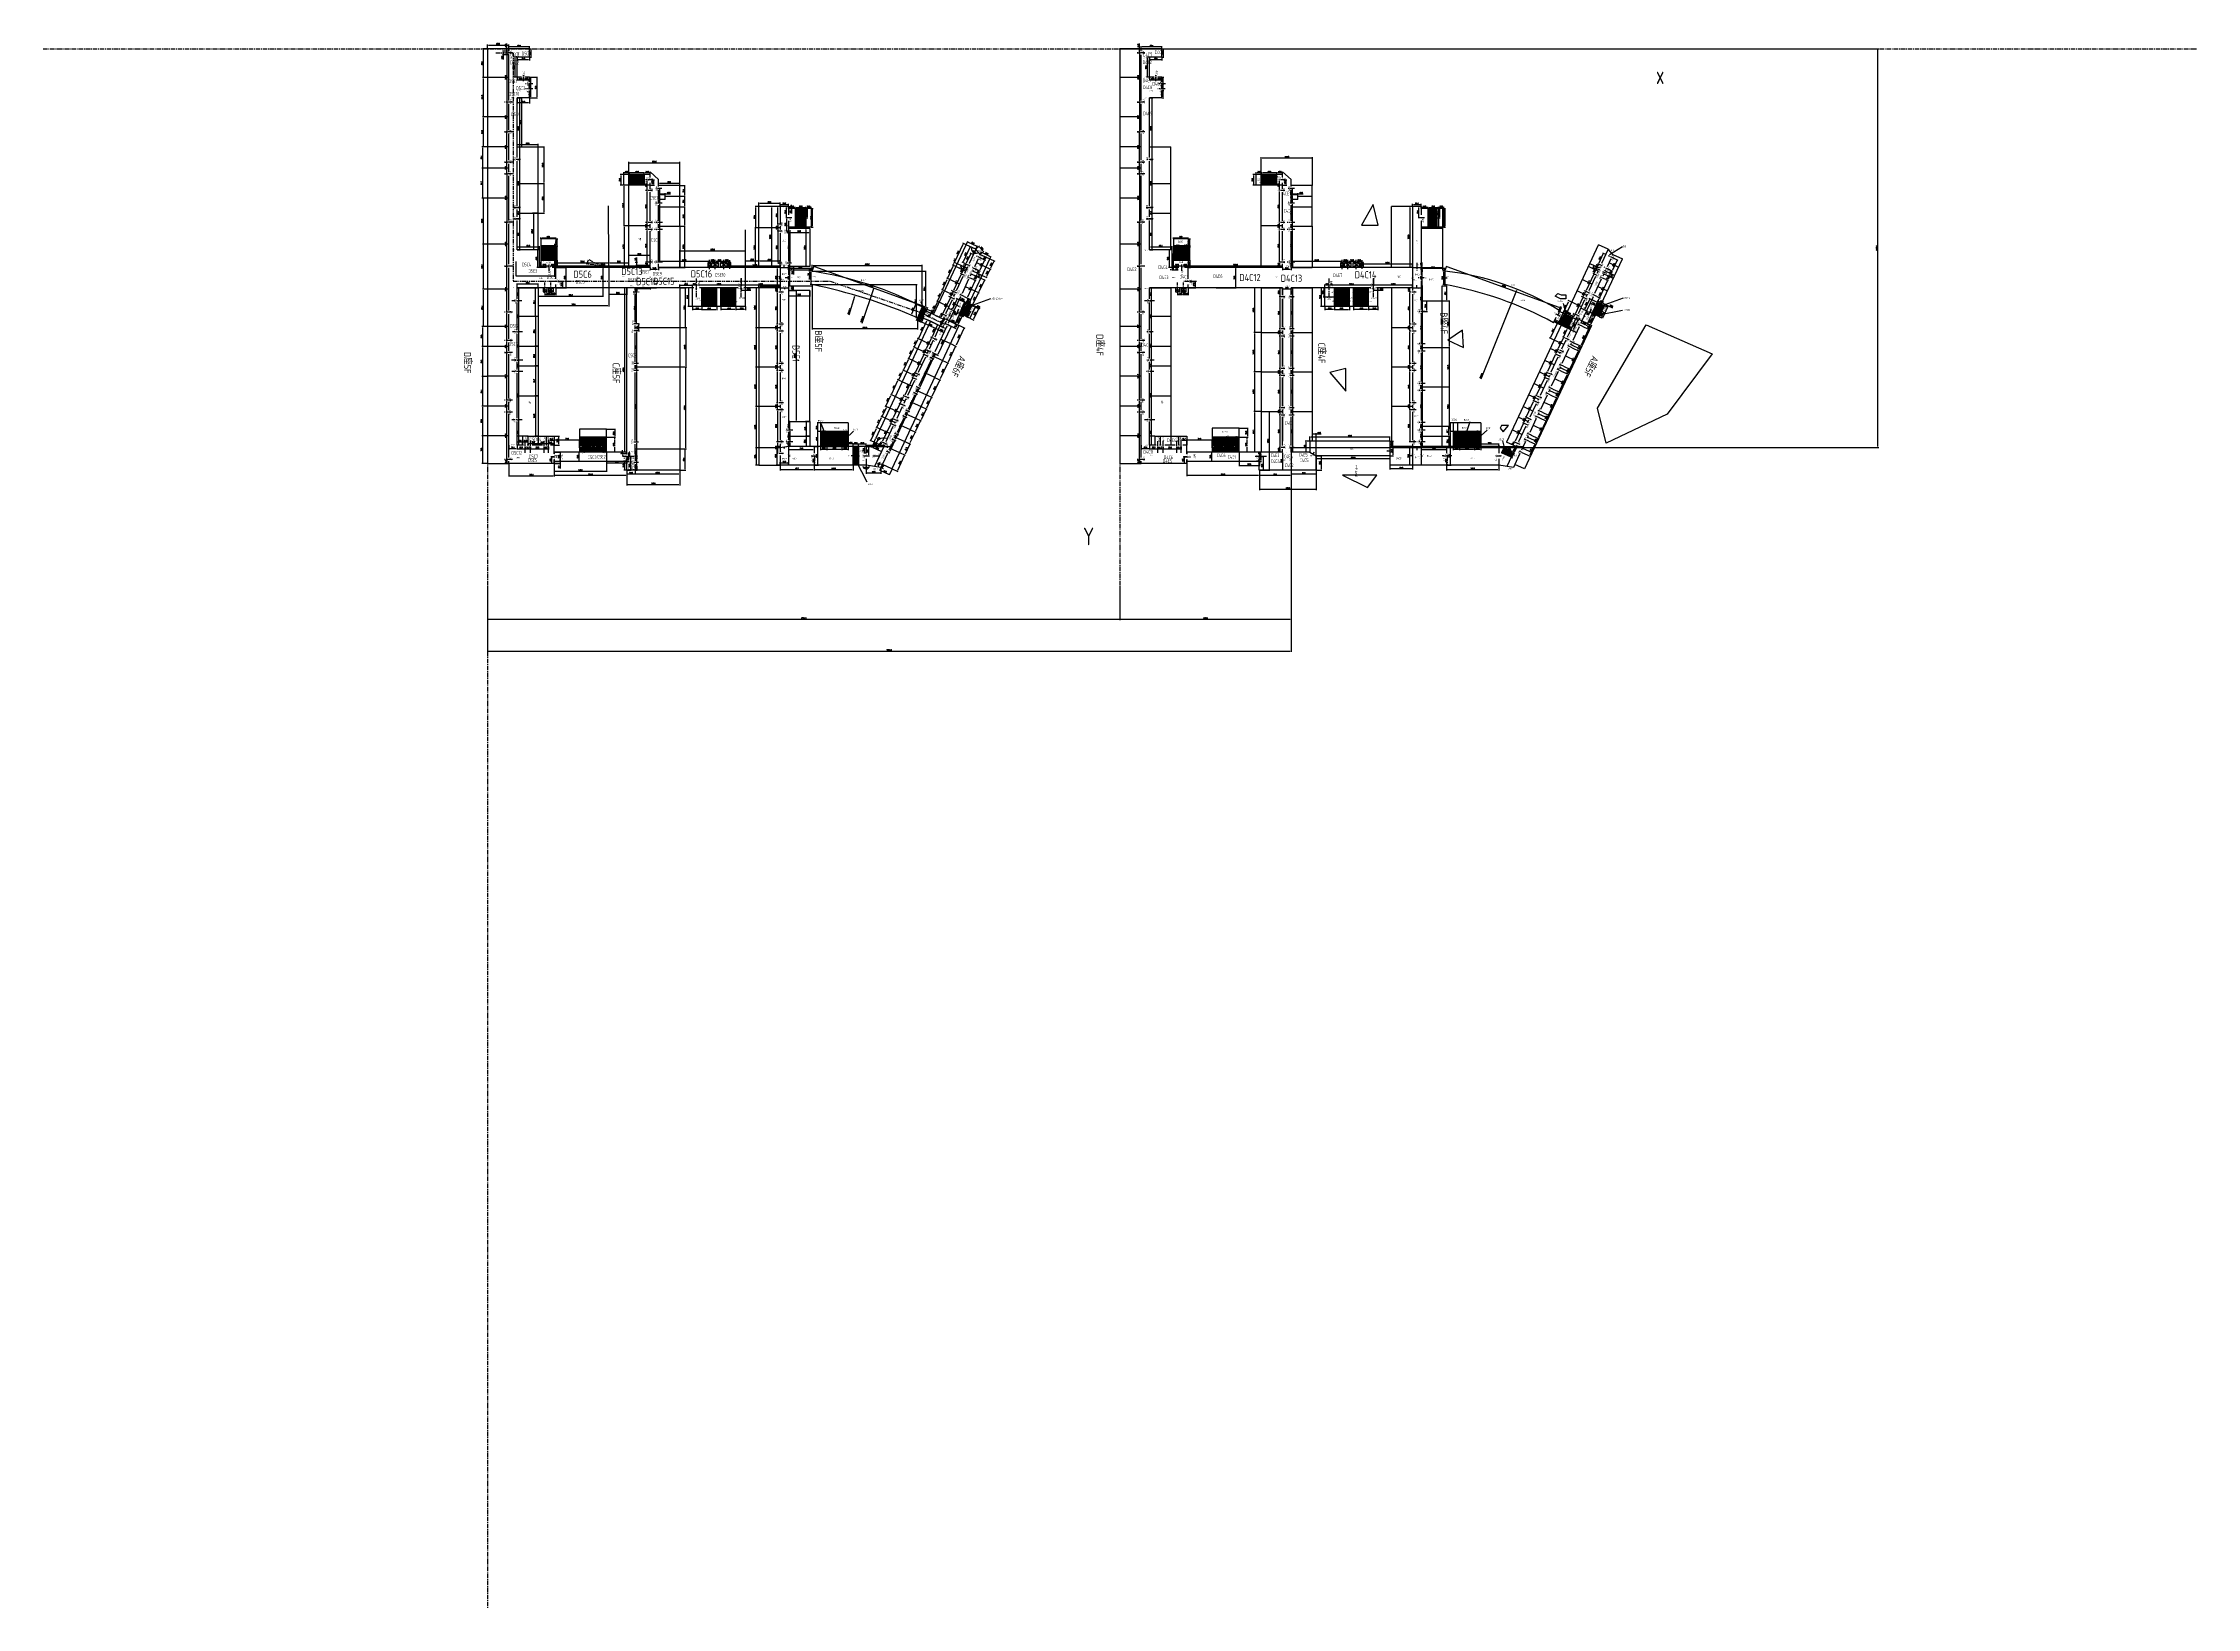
# Model space of a CAD drawing. Header units: millimetres. Extents: x -1254 to 4822, y -4397 to 16.
import ezdxf

# ---------------------------------------------------------------- set-up
doc = ezdxf.new("R2010")
doc.units = ezdxf.units.MM
doc.header["$LTSCALE"] = 10
doc.linetypes.add('CENTER', pattern=[2, 1.25, -0.25, 0.25, -0.25])
doc.linetypes.add('PHANTOM', pattern=[2.5, 1.25, -0.25, 0.25, -0.25, 0.25, -0.25])
for name, color, linetype in [('1轮廓实线层', 7, 'Continuous'), ('2细线层', 6, 'Continuous'), ('3中心线层', 1, 'CENTER'), ('5剖面线层', 2, 'Continuous'), ('6文字层', 5, 'Continuous'), ('7标注层', 6, 'Continuous'), ('9双点划线层', 6, 'PHANTOM')]:
    doc.layers.add(name, color=color, linetype=linetype)
doc.layers.add('AM_5', color=3, linetype='Continuous', lineweight=25)
doc.styles.add('PC_TEXTSTYLE', font='gbenor.shx', dxfattribs={"width": 0.8, "bigfont": 'hzfs.shx'})
doc.styles.add('TH_GBDIM', font='romans.shx', dxfattribs={"width": 0.8, "bigfont": 'gbcbig.shx'})
doc.dimstyles.new('单位为厘米', dxfattribs={"dimtxt": 3.5, "dimasz": 2.5, "dimexe": 2, "dimexo": 0, "dimgap": 1.5, "dimtad": 1, "dimdec": 1, "dimzin": 0, "dimdsep": 46, "dimtxsty": 'TH_GBDIM', "dimcen": 2.5, "dimclrd": 1, "dimclre": 1, "dimclrt": 5, "dimadec": 0, "dimazin": 0, "dimtfac": 0.714286, "dimtdec": 1, "dimtmove": 0, "dimatfit": 3, "dimfxl": 1, "dimtzin": 0, "dimlwd": -1, "dimlwe": -1, "dimarcsym": 0})
doc.dimstyles.new('单位为厘米$0', dxfattribs={"dimtxt": 3.5, "dimasz": 2.5, "dimexe": 2, "dimexo": 0, "dimgap": 1.5, "dimtad": 1, "dimdec": 1, "dimzin": 0, "dimdsep": 46, "dimtxsty": 'TH_GBDIM', "dimcen": 2.5, "dimclrd": 1, "dimclre": 1, "dimclrt": 5, "dimadec": 0, "dimazin": 0, "dimtfac": 0.714286, "dimtdec": 1, "dimtmove": 0, "dimatfit": 3, "dimfxl": 1, "dimtzin": 0, "dimlwd": -1, "dimlwe": -1, "dimarcsym": 0})
pattern_1 = [(270, (-162.1797, -444.4), (3.175, -3e-15), [])]
pattern_2 = [(360, (-79.6348, -482.8), (3e-15, 3.175), [])]
pattern_3 = [(270, (-1946.5132, -444.4), (3.175, -2e-15), [])]

# ---------------------------------------------------------------- blocks, each defined once
blk = doc.blocks.new('*D20')
at = {"layer": '1轮廓实线层', "color": 1, "transparency": 16777216}
for p, q in [((2266.9, -1187.9), (2266.9, -1201.5)), ((2335.4, -1199.5), (2269.4, -1199.5)), ((2337.9, -1187.9), (2337.9, -1201.5))]:
    blk.add_line(p, q, dxfattribs=at)
for points in [[(2269.4, -1199.1), (2269.4, -1199.9), (2266.9, -1199.5)], [(2335.4, -1199.1), (2335.4, -1199.9), (2337.9, -1199.5)]]:
    blk.add_solid(points, dxfattribs=at)
at = {"layer": 'Defpoints', "color": 0, "transparency": 16777216}
for p in [(2266.9, -1187.9), (2266.9, -1199.5), (2337.9, -1187.9)]:
    blk.add_point(p, dxfattribs=at)
at = {"layer": '1轮廓实线层', "color": 5, "transparency": 16777216, "insert": (2302.4, -1196.3), "char_height": 3.5, "attachment_point": 5, "style": 'TH_GBDIM'}
blk.add_mtext('71.0', dxfattribs=at)
blk = doc.blocks.new('*D21')
at = {"layer": '1轮廓实线层', "color": 1, "transparency": 16777216}
for p, q in [((2450.9, -602.3), (2450.9, -597.2)), ((2464.4, -599.2), (2453.4, -599.2)), ((2466.9, -607.7), (2466.9, -597.2))]:
    blk.add_line(p, q, dxfattribs=at)
for points in [[(2453.4, -598.7), (2453.4, -599.6), (2450.9, -599.2)], [(2464.4, -598.7), (2464.4, -599.6), (2466.9, -599.2)]]:
    blk.add_solid(points, dxfattribs=at)
at = {"layer": 'Defpoints', "color": 0, "transparency": 16777216}
for p in [(2450.9, -599.2), (2450.9, -602.3), (2466.9, -607.7)]:
    blk.add_point(p, dxfattribs=at)
at = {"layer": '1轮廓实线层', "color": 5, "transparency": 16777216, "insert": (2458.9, -595.9), "char_height": 3.5, "attachment_point": 5, "style": 'TH_GBDIM'}
blk.add_mtext('16.0', dxfattribs=at)
blk = doc.blocks.new('*D22')
at = {"layer": '1轮廓实线层', "color": 1, "transparency": 16777216}
for p, q in [((2426.9, -599.2), (2426.9, -597.2)), ((2448.4, -599.2), (2429.4, -599.2)), ((2450.9, -599.2), (2450.9, -597.2))]:
    blk.add_line(p, q, dxfattribs=at)
for points in [[(2429.4, -598.7), (2429.4, -599.6), (2426.9, -599.2)], [(2448.4, -598.7), (2448.4, -599.6), (2450.9, -599.2)]]:
    blk.add_solid(points, dxfattribs=at)
at = {"layer": 'Defpoints', "color": 0, "transparency": 16777216}
for p in [(2426.9, -599.2), (2426.9, -599.2), (2450.9, -599.2)]:
    blk.add_point(p, dxfattribs=at)
at = {"layer": '1轮廓实线层', "color": 5, "transparency": 16777216, "insert": (2438.9, -595.9), "char_height": 3.5, "attachment_point": 5, "style": 'TH_GBDIM'}
blk.add_mtext('24.0', dxfattribs=at)
blk = doc.blocks.new('*D23')
at = {"layer": '1轮廓实线层', "color": 1, "transparency": 16777216}
for p, q in [((2410.9, -599.2), (2410.9, -597.2)), ((2424.4, -599.2), (2413.4, -599.2)), ((2426.9, -599.2), (2426.9, -597.2))]:
    blk.add_line(p, q, dxfattribs=at)
for points in [[(2413.4, -598.7), (2413.4, -599.6), (2410.9, -599.2)], [(2424.4, -598.7), (2424.4, -599.6), (2426.9, -599.2)]]:
    blk.add_solid(points, dxfattribs=at)
at = {"layer": 'Defpoints', "color": 0, "transparency": 16777216}
for p in [(2410.9, -599.2), (2410.9, -599.2), (2426.9, -599.2)]:
    blk.add_point(p, dxfattribs=at)
at = {"layer": '1轮廓实线层', "color": 5, "transparency": 16777216, "insert": (2418.9, -595.9), "char_height": 3.5, "attachment_point": 5, "style": 'TH_GBDIM'}
blk.add_mtext('16.0', dxfattribs=at)
blk = doc.blocks.new('*D24')
at = {"layer": '1轮廓实线层', "color": 1, "transparency": 16777216}
for p, q in [((2266.9, -599.2), (2266.9, -597.2)), ((2408.4, -599.2), (2269.4, -599.2)), ((2410.9, -599.2), (2410.9, -597.2))]:
    blk.add_line(p, q, dxfattribs=at)
for points in [[(2269.4, -598.7), (2269.4, -599.6), (2266.9, -599.2)], [(2408.4, -598.7), (2408.4, -599.6), (2410.9, -599.2)]]:
    blk.add_solid(points, dxfattribs=at)
at = {"layer": 'Defpoints', "color": 0, "transparency": 16777216}
for p in [(2266.9, -599.2), (2266.9, -599.2), (2410.9, -599.2)]:
    blk.add_point(p, dxfattribs=at)
at = {"layer": '1轮廓实线层', "color": 5, "transparency": 16777216, "insert": (2338.9, -595.9), "char_height": 3.5, "attachment_point": 5, "style": 'TH_GBDIM'}
blk.add_mtext('144.0', dxfattribs=at)
blk = doc.blocks.new('*D25')
at = {"layer": '1轮廓实线层', "color": 1, "transparency": 16777216}
for p, q in [((2266.9, -601.4), (2272.7, -601.4)), ((2270.7, -603.9), (2270.7, -613.9)), ((2266.9, -616.4), (2272.7, -616.4))]:
    blk.add_line(p, q, dxfattribs=at)
for points in [[(2270.3, -603.9), (2271.1, -603.9), (2270.7, -601.4)], [(2270.3, -613.9), (2271.1, -613.9), (2270.7, -616.4)]]:
    blk.add_solid(points, dxfattribs=at)
at = {"layer": 'Defpoints', "color": 0, "transparency": 16777216}
for p in [(2266.9, -601.4), (2266.9, -616.4), (2270.7, -616.4)]:
    blk.add_point(p, dxfattribs=at)
at = {"layer": '1轮廓实线层', "color": 5, "transparency": 16777216, "insert": (2267.5, -608.9), "char_height": 3.5, "attachment_point": 5, "rotation": 90, "style": 'TH_GBDIM'}
blk.add_mtext('15.0', dxfattribs=at)
blk = doc.blocks.new('*D26')
at = {"layer": '1轮廓实线层', "color": 1, "transparency": 16777216}
for p, q in [((2242.9, -673.4), (2242.9, -678.6)), ((2245.4, -676.6), (2264.4, -676.6)), ((2266.9, -673.4), (2266.9, -678.6))]:
    blk.add_line(p, q, dxfattribs=at)
for points in [[(2245.4, -676.2), (2245.4, -677), (2242.9, -676.6)], [(2264.4, -676.2), (2264.4, -677), (2266.9, -676.6)]]:
    blk.add_solid(points, dxfattribs=at)
at = {"layer": 'Defpoints', "color": 0, "transparency": 16777216}
for p in [(2242.9, -673.4), (2266.9, -673.4), (2266.9, -676.6)]:
    blk.add_point(p, dxfattribs=at)
at = {"layer": '1轮廓实线层', "color": 5, "transparency": 16777216, "insert": (2254.9, -673.3), "char_height": 3.5, "attachment_point": 5, "style": 'TH_GBDIM'}
blk.add_mtext('24.0', dxfattribs=at)
blk = doc.blocks.new('*D27')
at = {"layer": '1轮廓实线层', "color": 1, "transparency": 16777216}
for p, q in [((2266.9, -673.4), (2273.3, -673.4)), ((2266.9, -699.4), (2273.3, -699.4)), ((2271.3, -675.9), (2271.3, -696.9))]:
    blk.add_line(p, q, dxfattribs=at)
for points in [[(2270.9, -675.9), (2271.7, -675.9), (2271.3, -673.4)], [(2270.9, -696.9), (2271.7, -696.9), (2271.3, -699.4)]]:
    blk.add_solid(points, dxfattribs=at)
at = {"layer": 'Defpoints', "color": 0, "transparency": 16777216}
for p in [(2266.9, -673.4), (2266.9, -699.4), (2271.3, -699.4)]:
    blk.add_point(p, dxfattribs=at)
at = {"layer": '1轮廓实线层', "color": 5, "transparency": 16777216, "insert": (2268, -686.4), "char_height": 3.5, "attachment_point": 5, "rotation": 90, "style": 'TH_GBDIM'}
blk.add_mtext('26.0', dxfattribs=at)
blk = doc.blocks.new('*D28')
at = {"layer": '1轮廓实线层', "color": 1, "transparency": 16777216}
for p, q in [((2242.9, -673.4), (2233.5, -673.4)), ((2242.9, -699.4), (2233.5, -699.4)), ((2235.5, -675.9), (2235.5, -696.9))]:
    blk.add_line(p, q, dxfattribs=at)
for points in [[(2235.1, -675.9), (2235.9, -675.9), (2235.5, -673.4)], [(2235.1, -696.9), (2235.9, -696.9), (2235.5, -699.4)]]:
    blk.add_solid(points, dxfattribs=at)
at = {"layer": 'Defpoints', "color": 0, "transparency": 16777216}
for p in [(2235.5, -699.4), (2242.9, -673.4), (2242.9, -699.4)]:
    blk.add_point(p, dxfattribs=at)
at = {"layer": '1轮廓实线层', "color": 5, "transparency": 16777216, "insert": (2232.3, -686.4), "char_height": 3.5, "attachment_point": 5, "rotation": 90, "style": 'TH_GBDIM'}
blk.add_mtext('26.0', dxfattribs=at)
blk = doc.blocks.new('*D29')
at = {"layer": '1轮廓实线层', "color": 1, "transparency": 16777216}
for p, q in [((2271.3, -699.4), (2269.3, -699.4)), ((2271.3, -701.9), (2271.3, -786.9)), ((2271.3, -789.4), (2269.3, -789.4))]:
    blk.add_line(p, q, dxfattribs=at)
for points in [[(2270.9, -701.9), (2271.7, -701.9), (2271.3, -699.4)], [(2270.9, -786.9), (2271.7, -786.9), (2271.3, -789.4)]]:
    blk.add_solid(points, dxfattribs=at)
at = {"layer": 'Defpoints', "color": 0, "transparency": 16777216}
for p in [(2271.3, -699.4), (2271.3, -789.4), (2271.3, -789.4)]:
    blk.add_point(p, dxfattribs=at)
at = {"layer": '1轮廓实线层', "color": 5, "transparency": 16777216, "insert": (2268, -744.4), "char_height": 3.5, "attachment_point": 5, "rotation": 90, "style": 'TH_GBDIM'}
blk.add_mtext('90.0', dxfattribs=at)
blk = doc.blocks.new('*D30')
at = {"layer": '1轮廓实线层', "color": 1, "transparency": 16777216}
for p, q in [((2235.5, -699.4), (2233.4, -699.4)), ((2235.4, -701.9), (2235.4, -786.9)), ((2235.5, -789.4), (2233.4, -789.4))]:
    blk.add_line(p, q, dxfattribs=at)
for points in [[(2235, -701.9), (2235.8, -701.9), (2235.4, -699.4)], [(2235, -786.9), (2235.8, -786.9), (2235.4, -789.4)]]:
    blk.add_solid(points, dxfattribs=at)
at = {"layer": 'Defpoints', "color": 0, "transparency": 16777216}
for p in [(2235.5, -699.4), (2235.4, -789.4), (2235.5, -789.4)]:
    blk.add_point(p, dxfattribs=at)
at = {"layer": '1轮廓实线层', "color": 5, "transparency": 16777216, "insert": (2232.2, -744.4), "char_height": 3.5, "attachment_point": 5, "rotation": 90, "style": 'TH_GBDIM'}
blk.add_mtext('90.0', dxfattribs=at)
blk = doc.blocks.new('*D31')
at = {"layer": '1轮廓实线层', "color": 1, "transparency": 16777216}
for p, q in [((2271.3, -789.4), (2269.3, -789.4)), ((2271.3, -809.9), (2269.3, -809.9)), ((2271.3, -791.9), (2271.3, -807.4))]:
    blk.add_line(p, q, dxfattribs=at)
for points in [[(2270.9, -791.9), (2271.7, -791.9), (2271.3, -789.4)], [(2270.9, -807.4), (2271.7, -807.4), (2271.3, -809.9)]]:
    blk.add_solid(points, dxfattribs=at)
at = {"layer": 'Defpoints', "color": 0, "transparency": 16777216}
for p in [(2271.3, -789.4), (2271.3, -809.9), (2271.3, -809.9)]:
    blk.add_point(p, dxfattribs=at)
at = {"layer": '1轮廓实线层', "color": 5, "transparency": 16777216, "insert": (2268, -799.6), "char_height": 3.5, "attachment_point": 5, "rotation": 90, "style": 'TH_GBDIM'}
blk.add_mtext('20.5', dxfattribs=at)
blk = doc.blocks.new('*D32')
at = {"layer": '1轮廓实线层', "color": 1, "transparency": 16777216}
for p, q in [((2235.5, -789.4), (2233.5, -789.4)), ((2235.5, -809.9), (2233.5, -809.9)), ((2235.5, -791.9), (2235.5, -807.4))]:
    blk.add_line(p, q, dxfattribs=at)
for points in [[(2235.1, -791.9), (2235.9, -791.9), (2235.5, -789.4)], [(2235.1, -807.4), (2235.9, -807.4), (2235.5, -809.9)]]:
    blk.add_solid(points, dxfattribs=at)
at = {"layer": 'Defpoints', "color": 0, "transparency": 16777216}
for p in [(2235.5, -789.4), (2235.5, -809.9), (2235.5, -809.9)]:
    blk.add_point(p, dxfattribs=at)
at = {"layer": '1轮廓实线层', "color": 5, "transparency": 16777216, "insert": (2232.3, -799.6), "char_height": 3.5, "attachment_point": 5, "rotation": 90, "style": 'TH_GBDIM'}
blk.add_mtext('20.5', dxfattribs=at)
blk = doc.blocks.new('*D33')
at = {"layer": '1轮廓实线层', "color": 1, "transparency": 16777216}
for p, q in [((2271.3, -809.9), (2269.3, -809.9)), ((2271.3, -812.4), (2271.3, -898.4)), ((2271.3, -900.9), (2269.3, -900.9))]:
    blk.add_line(p, q, dxfattribs=at)
for points in [[(2270.9, -812.4), (2271.7, -812.4), (2271.3, -809.9)], [(2270.9, -898.4), (2271.7, -898.4), (2271.3, -900.9)]]:
    blk.add_solid(points, dxfattribs=at)
at = {"layer": 'Defpoints', "color": 0, "transparency": 16777216}
for p in [(2271.3, -809.9), (2271.3, -900.9), (2271.3, -900.9)]:
    blk.add_point(p, dxfattribs=at)
at = {"layer": '1轮廓实线层', "color": 5, "transparency": 16777216, "insert": (2268, -855.4), "char_height": 3.5, "attachment_point": 5, "rotation": 90, "style": 'TH_GBDIM'}
blk.add_mtext('91.0', dxfattribs=at)
blk = doc.blocks.new('*D34')
at = {"layer": '1轮廓实线层', "color": 1, "transparency": 16777216}
for p, q in [((2235.5, -809.9), (2233.4, -809.9)), ((2235.4, -812.4), (2235.4, -898.4)), ((2235.4, -900.9), (2233.4, -900.9))]:
    blk.add_line(p, q, dxfattribs=at)
for points in [[(2235, -812.4), (2235.8, -812.4), (2235.4, -809.9)], [(2235, -898.4), (2235.8, -898.4), (2235.4, -900.9)]]:
    blk.add_solid(points, dxfattribs=at)
at = {"layer": 'Defpoints', "color": 0, "transparency": 16777216}
for p in [(2235.5, -809.9), (2235.4, -900.9), (2235.4, -900.9)]:
    blk.add_point(p, dxfattribs=at)
at = {"layer": '1轮廓实线层', "color": 5, "transparency": 16777216, "insert": (2232.2, -855.4), "char_height": 3.5, "attachment_point": 5, "rotation": 90, "style": 'TH_GBDIM'}
blk.add_mtext('91.0', dxfattribs=at)
blk = doc.blocks.new('*D35')
at = {"layer": '1轮廓实线层', "color": 1, "transparency": 16777216}
for p, q in [((2271.3, -900.9), (2269.3, -900.9)), ((2271.3, -903.4), (2271.3, -918.9)), ((2271.3, -921.4), (2269.3, -921.4))]:
    blk.add_line(p, q, dxfattribs=at)
for points in [[(2270.9, -903.4), (2271.7, -903.4), (2271.3, -900.9)], [(2270.9, -918.9), (2271.7, -918.9), (2271.3, -921.4)]]:
    blk.add_solid(points, dxfattribs=at)
at = {"layer": 'Defpoints', "color": 0, "transparency": 16777216}
for p in [(2271.3, -900.9), (2271.3, -921.4), (2271.3, -921.4)]:
    blk.add_point(p, dxfattribs=at)
at = {"layer": '1轮廓实线层', "color": 5, "transparency": 16777216, "insert": (2268, -911.1), "char_height": 3.5, "attachment_point": 5, "rotation": 90, "style": 'TH_GBDIM'}
blk.add_mtext('20.5', dxfattribs=at)
blk = doc.blocks.new('*D36')
at = {"layer": '1轮廓实线层', "color": 1, "transparency": 16777216}
for p, q in [((2235.4, -900.9), (2233.4, -900.9)), ((2235.4, -903.4), (2235.4, -918.9)), ((2235.4, -921.4), (2233.4, -921.4))]:
    blk.add_line(p, q, dxfattribs=at)
for points in [[(2235, -903.4), (2235.8, -903.4), (2235.4, -900.9)], [(2235, -918.9), (2235.8, -918.9), (2235.4, -921.4)]]:
    blk.add_solid(points, dxfattribs=at)
at = {"layer": 'Defpoints', "color": 0, "transparency": 16777216}
for p in [(2235.4, -900.9), (2235.4, -921.4), (2235.4, -921.4)]:
    blk.add_point(p, dxfattribs=at)
at = {"layer": '1轮廓实线层', "color": 5, "transparency": 16777216, "insert": (2232.2, -911.1), "char_height": 3.5, "attachment_point": 5, "rotation": 90, "style": 'TH_GBDIM'}
blk.add_mtext('20.5', dxfattribs=at)
blk = doc.blocks.new('*D37')
at = {"layer": '1轮廓实线层', "color": 1, "transparency": 16777216}
for p, q in [((2271.3, -921.4), (2269.3, -921.4)), ((2271.3, -923.9), (2271.3, -1009.9)), ((2271.3, -1012.4), (2269.3, -1012.4))]:
    blk.add_line(p, q, dxfattribs=at)
for points in [[(2270.9, -923.9), (2271.7, -923.9), (2271.3, -921.4)], [(2270.9, -1009.9), (2271.7, -1009.9), (2271.3, -1012.4)]]:
    blk.add_solid(points, dxfattribs=at)
at = {"layer": 'Defpoints', "color": 0, "transparency": 16777216}
for p in [(2271.3, -921.4), (2271.3, -1012.4), (2271.3, -1012.4)]:
    blk.add_point(p, dxfattribs=at)
at = {"layer": '1轮廓实线层', "color": 5, "transparency": 16777216, "insert": (2268, -966.9), "char_height": 3.5, "attachment_point": 5, "rotation": 90, "style": 'TH_GBDIM'}
blk.add_mtext('91.0', dxfattribs=at)
blk = doc.blocks.new('*D38')
at = {"layer": '1轮廓实线层', "color": 1, "transparency": 16777216}
for p, q in [((2235.4, -921.4), (2233.4, -921.4)), ((2235.4, -923.9), (2235.4, -1009.9)), ((2235.4, -1012.4), (2233.4, -1012.4))]:
    blk.add_line(p, q, dxfattribs=at)
for points in [[(2235, -923.9), (2235.8, -923.9), (2235.4, -921.4)], [(2235, -1009.9), (2235.8, -1009.9), (2235.4, -1012.4)]]:
    blk.add_solid(points, dxfattribs=at)
at = {"layer": 'Defpoints', "color": 0, "transparency": 16777216}
for p in [(2235.4, -921.4), (2235.4, -1012.4), (2235.4, -1012.4)]:
    blk.add_point(p, dxfattribs=at)
at = {"layer": '1轮廓实线层', "color": 5, "transparency": 16777216, "insert": (2232.2, -966.9), "char_height": 3.5, "attachment_point": 5, "rotation": 90, "style": 'TH_GBDIM'}
blk.add_mtext('91.0', dxfattribs=at)
blk = doc.blocks.new('*D39')
at = {"layer": '1轮廓实线层', "color": 1, "transparency": 16777216}
for p, q in [((2271.3, -1012.4), (2273.3, -1012.4)), ((2271.3, -1014.9), (2271.3, -1030.4)), ((2271.3, -1032.9), (2269.3, -1032.9))]:
    blk.add_line(p, q, dxfattribs=at)
for points in [[(2270.9, -1014.9), (2271.7, -1014.9), (2271.3, -1012.4)], [(2270.9, -1030.4), (2271.7, -1030.4), (2271.3, -1032.9)]]:
    blk.add_solid(points, dxfattribs=at)
at = {"layer": 'Defpoints', "color": 0, "transparency": 16777216}
for p in [(2271.3, -1012.4), (2271.3, -1032.9), (2271.3, -1032.9)]:
    blk.add_point(p, dxfattribs=at)
at = {"layer": '1轮廓实线层', "color": 5, "transparency": 16777216, "insert": (2268, -1022.6), "char_height": 3.5, "attachment_point": 5, "rotation": 90, "style": 'TH_GBDIM'}
blk.add_mtext('20.5', dxfattribs=at)
blk = doc.blocks.new('*D40')
at = {"layer": '1轮廓实线层', "color": 1, "transparency": 16777216}
for p, q in [((2235.4, -1012.4), (2233.4, -1012.4)), ((2235.4, -1014.9), (2235.4, -1030.4)), ((2235.4, -1032.9), (2233.4, -1032.9))]:
    blk.add_line(p, q, dxfattribs=at)
for points in [[(2235, -1014.9), (2235.8, -1014.9), (2235.4, -1012.4)], [(2235, -1030.4), (2235.8, -1030.4), (2235.4, -1032.9)]]:
    blk.add_solid(points, dxfattribs=at)
at = {"layer": 'Defpoints', "color": 0, "transparency": 16777216}
for p in [(2235.4, -1012.4), (2235.4, -1032.9), (2235.4, -1032.9)]:
    blk.add_point(p, dxfattribs=at)
at = {"layer": '1轮廓实线层', "color": 5, "transparency": 16777216, "insert": (2232.2, -1022.6), "char_height": 3.5, "attachment_point": 5, "rotation": 90, "style": 'TH_GBDIM'}
blk.add_mtext('20.5', dxfattribs=at)
blk = doc.blocks.new('*D41')
at = {"layer": '1轮廓实线层', "color": 1, "transparency": 16777216}
for p, q in [((2235.4, -1032.9), (2233.4, -1032.9)), ((2235.4, -1035.4), (2235.4, -1121.4)), ((2235.4, -1123.9), (2233.4, -1123.9))]:
    blk.add_line(p, q, dxfattribs=at)
for points in [[(2235, -1035.4), (2235.8, -1035.4), (2235.4, -1032.9)], [(2235, -1121.4), (2235.8, -1121.4), (2235.4, -1123.9)]]:
    blk.add_solid(points, dxfattribs=at)
at = {"layer": 'Defpoints', "color": 0, "transparency": 16777216}
for p in [(2235.4, -1032.9), (2235.4, -1123.9), (2235.4, -1123.9)]:
    blk.add_point(p, dxfattribs=at)
at = {"layer": '1轮廓实线层', "color": 5, "transparency": 16777216, "insert": (2232.2, -1078.4), "char_height": 3.5, "attachment_point": 5, "rotation": 90, "style": 'TH_GBDIM'}
blk.add_mtext('91.0', dxfattribs=at)
blk = doc.blocks.new('*D42')
at = {"layer": '1轮廓实线层', "color": 1, "transparency": 16777216}
for p, q in [((2271.3, -1032.9), (2269.3, -1032.9)), ((2271.3, -1035.4), (2271.3, -1121.4)), ((2266.9, -1123.9), (2273.3, -1123.9))]:
    blk.add_line(p, q, dxfattribs=at)
for points in [[(2270.9, -1035.4), (2271.7, -1035.4), (2271.3, -1032.9)], [(2270.9, -1121.4), (2271.7, -1121.4), (2271.3, -1123.9)]]:
    blk.add_solid(points, dxfattribs=at)
at = {"layer": 'Defpoints', "color": 0, "transparency": 16777216}
for p in [(2271.3, -1032.9), (2266.9, -1123.9), (2271.3, -1123.9)]:
    blk.add_point(p, dxfattribs=at)
at = {"layer": '1轮廓实线层', "color": 5, "transparency": 16777216, "insert": (2268, -1078.4), "char_height": 3.5, "attachment_point": 5, "rotation": 90, "style": 'TH_GBDIM'}
blk.add_mtext('91.0', dxfattribs=at)
blk = doc.blocks.new('*D43')
at = {"layer": '1轮廓实线层', "color": 1, "transparency": 16777216}
for p, q in [((2235.4, -1123.9), (2233.4, -1123.9)), ((2235.4, -1136.9), (2233.4, -1136.9)), ((2235.4, -1126.4), (2235.4, -1134.4))]:
    blk.add_line(p, q, dxfattribs=at)
for points in [[(2235, -1126.4), (2235.8, -1126.4), (2235.4, -1123.9)], [(2235, -1134.4), (2235.8, -1134.4), (2235.4, -1136.9)]]:
    blk.add_solid(points, dxfattribs=at)
at = {"layer": 'Defpoints', "color": 0, "transparency": 16777216}
for p in [(2235.4, -1123.9), (2235.4, -1136.9), (2235.4, -1136.9)]:
    blk.add_point(p, dxfattribs=at)
at = {"layer": '1轮廓实线层', "color": 5, "transparency": 16777216, "insert": (2232.2, -1130.4), "char_height": 3.5, "attachment_point": 5, "rotation": 90, "style": 'TH_GBDIM'}
blk.add_mtext('13.0', dxfattribs=at)
blk = doc.blocks.new('*D44')
at = {"layer": '1轮廓实线层', "color": 1, "transparency": 16777216}
for p, q in [((2374.4, -673.4), (2374.4, -664.5)), ((2497.4, -666.5), (2376.9, -666.5)), ((2499.9, -673.4), (2499.9, -664.5))]:
    blk.add_line(p, q, dxfattribs=at)
for points in [[(2376.9, -666.1), (2376.9, -666.9), (2374.4, -666.5)], [(2497.4, -666.1), (2497.4, -666.9), (2499.9, -666.5)]]:
    blk.add_solid(points, dxfattribs=at)
at = {"layer": 'Defpoints', "color": 0, "transparency": 16777216}
for p in [(2374.4, -666.5), (2374.4, -673.4), (2499.9, -673.4)]:
    blk.add_point(p, dxfattribs=at)
at = {"layer": '1轮廓实线层', "color": 5, "transparency": 16777216, "insert": (2437.1, -663.2), "char_height": 3.5, "attachment_point": 5, "style": 'TH_GBDIM'}
blk.add_mtext('125.5', dxfattribs=at)
blk = doc.blocks.new('*D45')
at = {"layer": '1轮廓实线层', "color": 1, "transparency": 16777216}
for p, q in [((2499.9, -673.4), (2499.9, -682)), ((2502.4, -680), (2509.4, -680)), ((2511.9, -673.4), (2511.9, -682)), ((2511.9, -680), (2526.8, -680))]:
    blk.add_line(p, q, dxfattribs=at)
for points in [[(2502.4, -679.5), (2502.4, -680.4), (2499.9, -680)], [(2509.4, -679.5), (2509.4, -680.4), (2511.9, -680)]]:
    blk.add_solid(points, dxfattribs=at)
at = {"layer": 'Defpoints', "color": 0, "transparency": 16777216}
for p in [(2499.9, -673.4), (2499.9, -680), (2511.9, -673.4)]:
    blk.add_point(p, dxfattribs=at)
at = {"layer": '1轮廓实线层', "color": 5, "transparency": 16777216, "insert": (2521.3, -676.7), "char_height": 3.5, "attachment_point": 5, "style": 'TH_GBDIM'}
blk.add_mtext('12.0', dxfattribs=at)
blk = doc.blocks.new('*D46')
at = {"layer": '1轮廓实线层', "color": 1, "transparency": 16777216}
for p, q in [((2484.9, -726.4), (2484.9, -737.1)), ((2511.9, -726.4), (2511.9, -737.1)), ((2509.4, -735.1), (2487.4, -735.1))]:
    blk.add_line(p, q, dxfattribs=at)
for points in [[(2487.4, -734.7), (2487.4, -735.5), (2484.9, -735.1)], [(2509.4, -734.7), (2509.4, -735.5), (2511.9, -735.1)]]:
    blk.add_solid(points, dxfattribs=at)
at = {"layer": 'Defpoints', "color": 0, "transparency": 16777216}
for p in [(2484.9, -726.4), (2511.9, -726.4), (2484.9, -735.1)]:
    blk.add_point(p, dxfattribs=at)
at = {"layer": '1轮廓实线层', "color": 5, "transparency": 16777216, "insert": (2501.4, -731.8), "char_height": 3.5, "attachment_point": 5, "style": 'TH_GBDIM'}
blk.add_mtext('27.0', dxfattribs=at)
blk = doc.blocks.new('*D47')
at = {"layer": '1轮廓实线层', "color": 1, "transparency": 16777216}
for p, q in [((2362.4, -673.4), (2362.4, -664.5)), ((2371.9, -666.5), (2364.9, -666.5)), ((2374.4, -673.4), (2374.4, -664.5))]:
    blk.add_line(p, q, dxfattribs=at)
for points in [[(2364.9, -666.1), (2364.9, -666.9), (2362.4, -666.5)], [(2371.9, -666.1), (2371.9, -666.9), (2374.4, -666.5)]]:
    blk.add_solid(points, dxfattribs=at)
at = {"layer": 'Defpoints', "color": 0, "transparency": 16777216}
for p in [(2362.4, -666.5), (2362.4, -673.4), (2374.4, -673.4)]:
    blk.add_point(p, dxfattribs=at)
at = {"layer": '1轮廓实线层', "color": 5, "transparency": 16777216, "insert": (2368.4, -663.2), "char_height": 3.5, "attachment_point": 5, "style": 'TH_GBDIM'}
blk.add_mtext('12.0', dxfattribs=at)
blk = doc.blocks.new('*D48')
at = {"layer": '1轮廓实线层', "color": 1, "transparency": 16777216}
for p, q in [((2362.4, -726.4), (2362.4, -736.8)), ((2389.4, -726.4), (2389.4, -736.8)), ((2386.9, -734.8), (2364.9, -734.8))]:
    blk.add_line(p, q, dxfattribs=at)
for points in [[(2364.9, -734.4), (2364.9, -735.2), (2362.4, -734.8)], [(2386.9, -734.4), (2386.9, -735.2), (2389.4, -734.8)]]:
    blk.add_solid(points, dxfattribs=at)
at = {"layer": 'Defpoints', "color": 0, "transparency": 16777216}
for p in [(2362.4, -726.4), (2389.4, -726.4), (2362.4, -734.8)]:
    blk.add_point(p, dxfattribs=at)
at = {"layer": '1轮廓实线层', "color": 5, "transparency": 16777216, "insert": (2375.9, -731.6), "char_height": 3.5, "attachment_point": 5, "style": 'TH_GBDIM'}
blk.add_mtext('27.0', dxfattribs=at)
blk = doc.blocks.new('*D49')
at = {"layer": '1轮廓实线层', "color": 1, "transparency": 16777216}
for p, q in [((2362.4, -673.4), (2349.8, -673.4)), ((2362.4, -726.4), (2349.8, -726.4)), ((2351.8, -675.9), (2351.8, -723.9))]:
    blk.add_line(p, q, dxfattribs=at)
for points in [[(2351.3, -675.9), (2352.2, -675.9), (2351.8, -673.4)], [(2351.3, -723.9), (2352.2, -723.9), (2351.8, -726.4)]]:
    blk.add_solid(points, dxfattribs=at)
at = {"layer": 'Defpoints', "color": 0, "transparency": 16777216}
for p in [(2351.8, -726.4), (2362.4, -673.4), (2362.4, -726.4)]:
    blk.add_point(p, dxfattribs=at)
at = {"layer": '1轮廓实线层', "color": 5, "transparency": 16777216, "insert": (2348.5, -699.9), "char_height": 3.5, "attachment_point": 5, "rotation": 90, "style": 'TH_GBDIM'}
blk.add_mtext('53.0', dxfattribs=at)
blk = doc.blocks.new('*D50')
at = {"layer": '1轮廓实线层', "color": 1, "transparency": 16777216}
for p, q in [((2442.9, -726.4), (2442.9, -737.1)), ((2484.9, -726.4), (2484.9, -737.1)), ((2482.4, -735.1), (2445.4, -735.1))]:
    blk.add_line(p, q, dxfattribs=at)
for points in [[(2445.4, -734.7), (2445.4, -735.5), (2442.9, -735.1)], [(2482.4, -734.7), (2482.4, -735.5), (2484.9, -735.1)]]:
    blk.add_solid(points, dxfattribs=at)
at = {"layer": 'Defpoints', "color": 0, "transparency": 16777216}
for p in [(2442.9, -726.4), (2484.9, -726.4), (2442.9, -735.1)]:
    blk.add_point(p, dxfattribs=at)
at = {"layer": '1轮廓实线层', "color": 5, "transparency": 16777216, "insert": (2465.4, -731.8), "char_height": 3.5, "attachment_point": 5, "style": 'TH_GBDIM'}
blk.add_mtext('42.0', dxfattribs=at)
blk = doc.blocks.new('*D51')
at = {"layer": '1轮廓实线层', "color": 1, "transparency": 16777216}
for p, q in [((2389.4, -726.4), (2389.4, -736.8)), ((2431.4, -726.4), (2431.4, -736.8)), ((2391.9, -734.8), (2428.9, -734.8))]:
    blk.add_line(p, q, dxfattribs=at)
for points in [[(2391.9, -734.4), (2391.9, -735.2), (2389.4, -734.8)], [(2428.9, -734.4), (2428.9, -735.2), (2431.4, -734.8)]]:
    blk.add_solid(points, dxfattribs=at)
at = {"layer": 'Defpoints', "color": 0, "transparency": 16777216}
for p in [(2389.4, -726.4), (2431.4, -726.4), (2431.4, -734.8)]:
    blk.add_point(p, dxfattribs=at)
at = {"layer": '1轮廓实线层', "color": 5, "transparency": 16777216, "insert": (2408.9, -731.6), "char_height": 3.5, "attachment_point": 5, "style": 'TH_GBDIM'}
blk.add_mtext('42.0', dxfattribs=at)
blk = doc.blocks.new('*D52')
at = {"layer": '1轮廓实线层', "color": 1, "transparency": 16777216}
for p, q in [((2242.9, -616.4), (2242.9, -623.9)), ((2264.4, -621.9), (2245.4, -621.9)), ((2266.9, -616.4), (2266.9, -623.9))]:
    blk.add_line(p, q, dxfattribs=at)
for points in [[(2245.4, -621.5), (2245.4, -622.3), (2242.9, -621.9)], [(2264.4, -621.5), (2264.4, -622.3), (2266.9, -621.9)]]:
    blk.add_solid(points, dxfattribs=at)
at = {"layer": 'Defpoints', "color": 0, "transparency": 16777216}
for p in [(2242.9, -616.4), (2242.9, -621.9), (2266.9, -616.4)]:
    blk.add_point(p, dxfattribs=at)
at = {"layer": '1轮廓实线层', "color": 5, "transparency": 16777216, "insert": (2254.9, -618.7), "char_height": 3.5, "attachment_point": 5, "style": 'TH_GBDIM'}
blk.add_mtext('24.0', dxfattribs=at)
blk = doc.blocks.new('*D53')
at = {"layer": '1轮廓实线层', "color": 1, "transparency": 16777216}
for p, q in [((1976.9, -616.4), (1976.9, -610.3)), ((2240.4, -612.3), (1979.4, -612.3)), ((2242.9, -616.4), (2242.9, -610.3))]:
    blk.add_line(p, q, dxfattribs=at)
for points in [[(1979.4, -611.8), (1979.4, -612.7), (1976.9, -612.3)], [(2240.4, -611.8), (2240.4, -612.7), (2242.9, -612.3)]]:
    blk.add_solid(points, dxfattribs=at)
at = {"layer": 'Defpoints', "color": 0, "transparency": 16777216}
for p in [(1976.9, -612.3), (1976.9, -616.4), (2242.9, -616.4)]:
    blk.add_point(p, dxfattribs=at)
at = {"layer": '1轮廓实线层', "color": 5, "transparency": 16777216, "insert": (2109.9, -609), "char_height": 3.5, "attachment_point": 5, "style": 'TH_GBDIM'}
blk.add_mtext('266.0', dxfattribs=at)
blk = doc.blocks.new('*D54')
at = {"layer": '1轮廓实线层', "color": 1, "transparency": 16777216}
for p, q in [((2242.9, -601.4), (2232.7, -601.4)), ((2234.7, -603.9), (2234.7, -613.9)), ((2242.9, -616.4), (2232.7, -616.4))]:
    blk.add_line(p, q, dxfattribs=at)
for points in [[(2234.3, -603.9), (2235.1, -603.9), (2234.7, -601.4)], [(2234.3, -613.9), (2235.1, -613.9), (2234.7, -616.4)]]:
    blk.add_solid(points, dxfattribs=at)
at = {"layer": 'Defpoints', "color": 0, "transparency": 16777216}
for p in [(2242.9, -601.4), (2234.7, -616.4), (2242.9, -616.4)]:
    blk.add_point(p, dxfattribs=at)
at = {"layer": '1轮廓实线层', "color": 5, "transparency": 16777216, "insert": (2231.4, -608.9), "char_height": 3.5, "attachment_point": 5, "rotation": 90, "style": 'TH_GBDIM'}
blk.add_mtext('15.0', dxfattribs=at)
blk = doc.blocks.new('*D55')
at = {"layer": '1轮廓实线层', "color": 1, "transparency": 16777216}
for p, q in [((2234.7, -509.4), (2232.7, -509.4)), ((2234.7, -598.9), (2234.7, -511.9)), ((2234.7, -601.4), (2232.7, -601.4))]:
    blk.add_line(p, q, dxfattribs=at)
for points in [[(2234.3, -511.9), (2235.1, -511.9), (2234.7, -509.4)], [(2234.3, -598.9), (2235.1, -598.9), (2234.7, -601.4)]]:
    blk.add_solid(points, dxfattribs=at)
at = {"layer": 'Defpoints', "color": 0, "transparency": 16777216}
for p in [(2234.7, -509.4), (2234.7, -509.4), (2234.7, -601.4)]:
    blk.add_point(p, dxfattribs=at)
at = {"layer": '1轮廓实线层', "color": 5, "transparency": 16777216, "insert": (2231.4, -555.4), "char_height": 3.5, "attachment_point": 5, "rotation": 90, "style": 'TH_GBDIM'}
blk.add_mtext('92.0', dxfattribs=at)
blk = doc.blocks.new('*D56')
at = {"layer": '1轮廓实线层', "color": 1, "transparency": 16777216}
for p, q in [((2270.7, -509.4), (2268.7, -509.4)), ((2270.7, -598.9), (2270.7, -511.9)), ((2270.7, -601.4), (2268.7, -601.4))]:
    blk.add_line(p, q, dxfattribs=at)
for points in [[(2270.3, -511.9), (2271.1, -511.9), (2270.7, -509.4)], [(2270.3, -598.9), (2271.1, -598.9), (2270.7, -601.4)]]:
    blk.add_solid(points, dxfattribs=at)
at = {"layer": 'Defpoints', "color": 0, "transparency": 16777216}
for p in [(2270.7, -509.4), (2270.7, -509.4), (2270.7, -601.4)]:
    blk.add_point(p, dxfattribs=at)
at = {"layer": '1轮廓实线层', "color": 5, "transparency": 16777216, "insert": (2267.5, -555.4), "char_height": 3.5, "attachment_point": 5, "rotation": 90, "style": 'TH_GBDIM'}
blk.add_mtext('92.0', dxfattribs=at)
blk = doc.blocks.new('*D57')
at = {"layer": '1轮廓实线层', "color": 1, "transparency": 16777216}
for p, q in [((2270.7, -489.4), (2268.7, -489.4)), ((2270.7, -509.4), (2268.7, -509.4)), ((2270.7, -506.9), (2270.7, -491.9))]:
    blk.add_line(p, q, dxfattribs=at)
for points in [[(2270.3, -491.9), (2271.1, -491.9), (2270.7, -489.4)], [(2270.3, -506.9), (2271.1, -506.9), (2270.7, -509.4)]]:
    blk.add_solid(points, dxfattribs=at)
at = {"layer": 'Defpoints', "color": 0, "transparency": 16777216}
for p in [(2270.7, -489.4), (2270.7, -489.4), (2270.7, -509.4)]:
    blk.add_point(p, dxfattribs=at)
at = {"layer": '1轮廓实线层', "color": 5, "transparency": 16777216, "insert": (2267.5, -499.4), "char_height": 3.5, "attachment_point": 5, "rotation": 90, "style": 'TH_GBDIM'}
blk.add_mtext('20.0', dxfattribs=at)
blk = doc.blocks.new('*D58')
at = {"layer": '1轮廓实线层', "color": 1, "transparency": 16777216}
for p, q in [((2234.7, -489.4), (2232.7, -489.4)), ((2234.7, -509.4), (2232.7, -509.4)), ((2234.7, -506.9), (2234.7, -491.9))]:
    blk.add_line(p, q, dxfattribs=at)
for points in [[(2234.3, -491.9), (2235.1, -491.9), (2234.7, -489.4)], [(2234.3, -506.9), (2235.1, -506.9), (2234.7, -509.4)]]:
    blk.add_solid(points, dxfattribs=at)
at = {"layer": 'Defpoints', "color": 0, "transparency": 16777216}
for p in [(2234.7, -489.4), (2234.7, -489.4), (2234.7, -509.4)]:
    blk.add_point(p, dxfattribs=at)
at = {"layer": '1轮廓实线层', "color": 5, "transparency": 16777216, "insert": (2231.4, -499.4), "char_height": 3.5, "attachment_point": 5, "rotation": 90, "style": 'TH_GBDIM'}
blk.add_mtext('20.0', dxfattribs=at)
blk = doc.blocks.new('*D60')
at = {"layer": '1轮廓实线层', "color": 1, "transparency": 16777216}
for p, q in [((2270.7, -435.4), (2268.7, -435.4)), ((2270.7, -486.9), (2270.7, -437.9)), ((2270.7, -489.4), (2268.7, -489.4))]:
    blk.add_line(p, q, dxfattribs=at)
for points in [[(2270.3, -437.9), (2271.1, -437.9), (2270.7, -435.4)], [(2270.3, -486.9), (2271.1, -486.9), (2270.7, -489.4)]]:
    blk.add_solid(points, dxfattribs=at)
at = {"layer": 'Defpoints', "color": 0, "transparency": 16777216}
for p in [(2270.7, -435.4), (2270.7, -435.4), (2270.7, -489.4)]:
    blk.add_point(p, dxfattribs=at)
at = {"layer": '1轮廓实线层', "color": 5, "transparency": 16777216, "insert": (2267.5, -462.4), "char_height": 3.5, "attachment_point": 5, "rotation": 90, "style": 'TH_GBDIM'}
blk.add_mtext('54.0', dxfattribs=at)
blk = doc.blocks.new('*D61')
at = {"layer": '1轮廓实线层', "color": 1, "transparency": 16777216}
for p, q in [((2270.7, -424.4), (2268.7, -424.4)), ((2270.7, -435.4), (2268.7, -435.4)), ((2270.7, -432.9), (2270.7, -426.9))]:
    blk.add_line(p, q, dxfattribs=at)
for points in [[(2270.3, -426.9), (2271.1, -426.9), (2270.7, -424.4)], [(2270.3, -432.9), (2271.1, -432.9), (2270.7, -435.4)]]:
    blk.add_solid(points, dxfattribs=at)
at = {"layer": 'Defpoints', "color": 0, "transparency": 16777216}
for p in [(2270.7, -424.4), (2270.7, -424.4), (2270.7, -435.4)]:
    blk.add_point(p, dxfattribs=at)
at = {"layer": '1轮廓实线层', "color": 5, "transparency": 16777216, "insert": (2267.5, -429.9), "char_height": 3.5, "attachment_point": 5, "rotation": 90, "style": 'TH_GBDIM'}
blk.add_mtext('11.0', dxfattribs=at)
blk = doc.blocks.new('*D62')
at = {"layer": '1轮廓实线层', "color": 1, "transparency": 16777216}
for p, q in [((2270.7, -411.4), (2268.7, -411.4)), ((2270.7, -424.4), (2268.7, -424.4)), ((2270.7, -421.9), (2270.7, -413.9))]:
    blk.add_line(p, q, dxfattribs=at)
for points in [[(2270.3, -413.9), (2271.1, -413.9), (2270.7, -411.4)], [(2270.3, -421.9), (2271.1, -421.9), (2270.7, -424.4)]]:
    blk.add_solid(points, dxfattribs=at)
at = {"layer": 'Defpoints', "color": 0, "transparency": 16777216}
for p in [(2270.7, -411.4), (2270.7, -411.4), (2270.7, -424.4)]:
    blk.add_point(p, dxfattribs=at)
at = {"layer": '1轮廓实线层', "color": 5, "transparency": 16777216, "insert": (2267.5, -417.9), "char_height": 3.5, "attachment_point": 5, "rotation": 90, "style": 'TH_GBDIM'}
blk.add_mtext('13.0', dxfattribs=at)
blk = doc.blocks.new('*D63')
at = {"layer": '1轮廓实线层', "color": 1, "transparency": 16777216}
for p, q in [((2266.9, -411.4), (2266.9, -407)), ((2269.4, -409), (2283.4, -409)), ((2285.9, -411.4), (2285.9, -407)), ((2285.9, -409), (2300.8, -409))]:
    blk.add_line(p, q, dxfattribs=at)
for points in [[(2269.4, -408.6), (2269.4, -409.5), (2266.9, -409)], [(2283.4, -408.6), (2283.4, -409.5), (2285.9, -409)]]:
    blk.add_solid(points, dxfattribs=at)
at = {"layer": 'Defpoints', "color": 0, "transparency": 16777216}
for p in [(2266.9, -411.4), (2285.9, -409), (2285.9, -411.4)]:
    blk.add_point(p, dxfattribs=at)
at = {"layer": '1轮廓实线层', "color": 5, "transparency": 16777216, "insert": (2295.3, -405.8), "char_height": 3.5, "attachment_point": 5, "style": 'TH_GBDIM'}
blk.add_mtext('19.0', dxfattribs=at)
blk = doc.blocks.new('*D64')
at = {"layer": '1轮廓实线层', "color": 1, "transparency": 16777216}
for p, q in [((2270.7, -393.4), (2268.7, -393.4)), ((2270.7, -411.4), (2268.7, -411.4)), ((2270.7, -408.9), (2270.7, -395.9))]:
    blk.add_line(p, q, dxfattribs=at)
for points in [[(2270.3, -395.9), (2271.1, -395.9), (2270.7, -393.4)], [(2270.3, -408.9), (2271.1, -408.9), (2270.7, -411.4)]]:
    blk.add_solid(points, dxfattribs=at)
at = {"layer": 'Defpoints', "color": 0, "transparency": 16777216}
for p in [(2270.7, -393.4), (2270.7, -393.4), (2270.7, -411.4)]:
    blk.add_point(p, dxfattribs=at)
at = {"layer": '1轮廓实线层', "color": 5, "transparency": 16777216, "insert": (2267.5, -402.4), "char_height": 3.5, "attachment_point": 5, "rotation": 90, "style": 'TH_GBDIM'}
blk.add_mtext('18.0', dxfattribs=at)
blk = doc.blocks.new('*D65')
at = {"layer": '1轮廓实线层', "color": 1, "transparency": 16777216}
for p, q in [((2234.7, -399.4), (2232.7, -399.4)), ((2234.7, -486.9), (2234.7, -401.9)), ((2234.7, -489.4), (2232.7, -489.4))]:
    blk.add_line(p, q, dxfattribs=at)
for points in [[(2234.3, -401.9), (2235.1, -401.9), (2234.7, -399.4)], [(2234.3, -486.9), (2235.1, -486.9), (2234.7, -489.4)]]:
    blk.add_solid(points, dxfattribs=at)
at = {"layer": 'Defpoints', "color": 0, "transparency": 16777216}
for p in [(2234.7, -399.4), (2234.7, -399.4), (2234.7, -489.4)]:
    blk.add_point(p, dxfattribs=at)
at = {"layer": '1轮廓实线层', "color": 5, "transparency": 16777216, "insert": (2231.4, -444.4), "char_height": 3.5, "attachment_point": 5, "rotation": 90, "style": 'TH_GBDIM'}
blk.add_mtext('90.0', dxfattribs=at)
blk = doc.blocks.new('*D66')
at = {"layer": '1轮廓实线层', "color": 1, "transparency": 16777216}
for p, q in [((2234.7, -369.4), (2232.7, -369.4)), ((2234.7, -399.4), (2232.7, -399.4)), ((2234.7, -396.9), (2234.7, -371.9))]:
    blk.add_line(p, q, dxfattribs=at)
for points in [[(2234.3, -371.9), (2235.1, -371.9), (2234.7, -369.4)], [(2234.3, -396.9), (2235.1, -396.9), (2234.7, -399.4)]]:
    blk.add_solid(points, dxfattribs=at)
at = {"layer": 'Defpoints', "color": 0, "transparency": 16777216}
for p in [(2234.7, -369.4), (2234.7, -369.4), (2234.7, -399.4)]:
    blk.add_point(p, dxfattribs=at)
at = {"layer": '1轮廓实线层', "color": 5, "transparency": 16777216, "insert": (2231.4, -384.4), "char_height": 3.5, "attachment_point": 5, "rotation": 90, "style": 'TH_GBDIM'}
blk.add_mtext('30.0', dxfattribs=at)
blk = doc.blocks.new('*D67')
at = {"layer": '1轮廓实线层', "color": 1, "transparency": 16777216}
for p, q in [((2226.9, -354.4), (2226.9, -347.8)), ((2240.4, -349.8), (2229.4, -349.8)), ((2242.9, -354.4), (2242.9, -347.8))]:
    blk.add_line(p, q, dxfattribs=at)
for points in [[(2229.4, -349.3), (2229.4, -350.2), (2226.9, -349.8)], [(2240.4, -349.3), (2240.4, -350.2), (2242.9, -349.8)]]:
    blk.add_solid(points, dxfattribs=at)
at = {"layer": 'Defpoints', "color": 0, "transparency": 16777216}
for p in [(2226.9, -349.8), (2226.9, -354.4), (2242.9, -354.4)]:
    blk.add_point(p, dxfattribs=at)
at = {"layer": '1轮廓实线层', "color": 5, "transparency": 16777216, "insert": (2234.9, -346.5), "char_height": 3.5, "attachment_point": 5, "style": 'TH_GBDIM'}
blk.add_mtext('16.0', dxfattribs=at)
blk = doc.blocks.new('*D68')
at = {"layer": '1轮廓实线层', "color": 1, "transparency": 16777216}
for p, q in [((2242.9, -384.4), (2255.3, -384.4)), ((2249.7, -369.4), (2255.3, -369.4)), ((2253.3, -381.9), (2253.3, -371.9))]:
    blk.add_line(p, q, dxfattribs=at)
for points in [[(2252.9, -371.9), (2253.8, -371.9), (2253.3, -369.4)], [(2252.9, -381.9), (2253.8, -381.9), (2253.3, -384.4)]]:
    blk.add_solid(points, dxfattribs=at)
at = {"layer": 'Defpoints', "color": 0, "transparency": 16777216}
for p in [(2242.9, -384.4), (2249.7, -369.4), (2253.3, -369.4)]:
    blk.add_point(p, dxfattribs=at)
at = {"layer": '1轮廓实线层', "color": 5, "transparency": 16777216, "insert": (2250.1, -376.9), "char_height": 3.5, "attachment_point": 5, "rotation": 90, "style": 'TH_GBDIM'}
blk.add_mtext('15.0', dxfattribs=at)
blk = doc.blocks.new('*D69')
at = {"layer": '1轮廓实线层', "color": 1, "transparency": 16777216}
for p, q in [((2184.9, -354.4), (2184.9, -347.8)), ((2224.4, -349.8), (2187.4, -349.8)), ((2226.9, -354.4), (2226.9, -347.8))]:
    blk.add_line(p, q, dxfattribs=at)
for points in [[(2187.4, -349.3), (2187.4, -350.2), (2184.9, -349.8)], [(2224.4, -349.3), (2224.4, -350.2), (2226.9, -349.8)]]:
    blk.add_solid(points, dxfattribs=at)
at = {"layer": 'Defpoints', "color": 0, "transparency": 16777216}
for p in [(2184.9, -349.8), (2184.9, -354.4), (2226.9, -354.4)]:
    blk.add_point(p, dxfattribs=at)
at = {"layer": '1轮廓实线层', "color": 5, "transparency": 16777216, "insert": (2205.9, -346.5), "char_height": 3.5, "attachment_point": 5, "style": 'TH_GBDIM'}
blk.add_mtext('42.0', dxfattribs=at)
blk = doc.blocks.new('*D70')
at = {"layer": '1轮廓实线层', "color": 1, "transparency": 16777216}
for p, q in [((2168.9, -354.4), (2168.9, -347.8)), ((2182.4, -349.8), (2171.4, -349.8)), ((2184.9, -354.4), (2184.9, -347.8))]:
    blk.add_line(p, q, dxfattribs=at)
for points in [[(2171.4, -349.3), (2171.4, -350.2), (2168.9, -349.8)], [(2182.4, -349.3), (2182.4, -350.2), (2184.9, -349.8)]]:
    blk.add_solid(points, dxfattribs=at)
at = {"layer": 'Defpoints', "color": 0, "transparency": 16777216}
for p in [(2168.9, -349.8), (2168.9, -354.4), (2184.9, -354.4)]:
    blk.add_point(p, dxfattribs=at)
at = {"layer": '1轮廓实线层', "color": 5, "transparency": 16777216, "insert": (2176.9, -346.5), "char_height": 3.5, "attachment_point": 5, "style": 'TH_GBDIM'}
blk.add_mtext('16.0', dxfattribs=at)
blk = doc.blocks.new('*D71')
at = {"layer": '1轮廓实线层', "color": 1, "transparency": 16777216}
for p, q in [((2168.9, -354.4), (2158.9, -354.4)), ((2160.9, -356.9), (2160.9, -381.9)), ((2168.9, -384.4), (2158.9, -384.4))]:
    blk.add_line(p, q, dxfattribs=at)
for points in [[(2160.5, -356.9), (2161.3, -356.9), (2160.9, -354.4)], [(2160.5, -381.9), (2161.3, -381.9), (2160.9, -384.4)]]:
    blk.add_solid(points, dxfattribs=at)
at = {"layer": 'Defpoints', "color": 0, "transparency": 16777216}
for p in [(2168.9, -354.4), (2160.9, -384.4), (2168.9, -384.4)]:
    blk.add_point(p, dxfattribs=at)
at = {"layer": '1轮廓实线层', "color": 5, "transparency": 16777216, "insert": (2157.7, -369.4), "char_height": 3.5, "attachment_point": 5, "rotation": 90, "style": 'TH_GBDIM'}
blk.add_mtext('30.0', dxfattribs=at)
blk = doc.blocks.new('*D72')
at = {"layer": '1轮廓实线层', "color": 1, "transparency": 16777216}
for p, q in [((2266.9, -1136.9), (2266.9, -1205.3)), ((2177.4, -1187.9), (2177.4, -1205.3)), ((2264.4, -1203.3), (2179.9, -1203.3))]:
    blk.add_line(p, q, dxfattribs=at)
for points in [[(2179.9, -1202.8), (2179.9, -1203.7), (2177.4, -1203.3)], [(2264.4, -1202.8), (2264.4, -1203.7), (2266.9, -1203.3)]]:
    blk.add_solid(points, dxfattribs=at)
at = {"layer": 'Defpoints', "color": 0, "transparency": 16777216}
for p in [(2266.9, -1136.9), (2177.4, -1187.9), (2177.4, -1203.3)]:
    blk.add_point(p, dxfattribs=at)
at = {"layer": '1轮廓实线层', "color": 5, "transparency": 16777216, "insert": (2222.1, -1200), "char_height": 3.5, "attachment_point": 5, "style": 'TH_GBDIM'}
blk.add_mtext('89.5', dxfattribs=at)
blk = doc.blocks.new('*D73')
at = {"layer": '1轮廓实线层', "color": 1, "transparency": 16777216}
for p, q in [((2177.4, -1149.9), (2190.1, -1149.9)), ((2188.1, -1152.4), (2188.1, -1185.4)), ((2177.4, -1187.9), (2190.1, -1187.9))]:
    blk.add_line(p, q, dxfattribs=at)
for points in [[(2187.7, -1152.4), (2188.5, -1152.4), (2188.1, -1149.9)], [(2187.7, -1185.4), (2188.5, -1185.4), (2188.1, -1187.9)]]:
    blk.add_solid(points, dxfattribs=at)
at = {"layer": 'Defpoints', "color": 0, "transparency": 16777216}
for p in [(2177.4, -1149.9), (2177.4, -1187.9), (2188.1, -1187.9)]:
    blk.add_point(p, dxfattribs=at)
at = {"layer": '1轮廓实线层', "color": 5, "transparency": 16777216, "insert": (2184.9, -1175.4), "char_height": 3.5, "attachment_point": 5, "rotation": 90, "style": 'TH_GBDIM'}
blk.add_mtext('38.0', dxfattribs=at)
blk = doc.blocks.new('*D74')
at = {"layer": '1轮廓实线层', "color": 1, "transparency": 16777216}
for p, q in [((2242.9, -1136.9), (2240.9, -1136.9)), ((2242.9, -1139.4), (2242.9, -1185.4)), ((2242.9, -1187.9), (2240.9, -1187.9))]:
    blk.add_line(p, q, dxfattribs=at)
for points in [[(2242.4, -1139.4), (2243.3, -1139.4), (2242.9, -1136.9)], [(2242.4, -1185.4), (2243.3, -1185.4), (2242.9, -1187.9)]]:
    blk.add_solid(points, dxfattribs=at)
at = {"layer": 'Defpoints', "color": 0, "transparency": 16777216}
for p in [(2242.9, -1136.9), (2242.9, -1187.9), (2242.9, -1187.9)]:
    blk.add_point(p, dxfattribs=at)
at = {"layer": '1轮廓实线层', "color": 5, "transparency": 16777216, "insert": (2239.6, -1162.4), "char_height": 3.5, "attachment_point": 5, "rotation": 90, "style": 'TH_GBDIM'}
blk.add_mtext('51.0', dxfattribs=at)
blk = doc.blocks.new('*D75')
at = {"layer": '1轮廓实线层', "color": 1, "transparency": 16777216}
for p, q in [((2181.9, -1136.9), (2179.9, -1136.9)), ((2181.9, -1149.9), (2179.9, -1149.9)), ((2181.9, -1147.4), (2181.9, -1139.4))]:
    blk.add_line(p, q, dxfattribs=at)
for points in [[(2181.5, -1139.4), (2182.3, -1139.4), (2181.9, -1136.9)], [(2181.5, -1147.4), (2182.3, -1147.4), (2181.9, -1149.9)]]:
    blk.add_solid(points, dxfattribs=at)
at = {"layer": 'Defpoints', "color": 0, "transparency": 16777216}
for p in [(2181.9, -1136.9), (2181.9, -1136.9), (2181.9, -1149.9)]:
    blk.add_point(p, dxfattribs=at)
at = {"layer": '1轮廓实线层', "color": 5, "transparency": 16777216, "insert": (2178.6, -1143.4), "char_height": 3.5, "attachment_point": 5, "rotation": 90, "style": 'TH_GBDIM'}
blk.add_mtext('13.0', dxfattribs=at)
blk = doc.blocks.new('*D76')
at = {"layer": '1轮廓实线层', "color": 1, "transparency": 16777216}
for p, q in [((2183.9, -1149.9), (2179.9, -1149.9)), ((2181.9, -1152.4), (2181.9, -1160.9)), ((2177.4, -1163.4), (2183.9, -1163.4))]:
    blk.add_line(p, q, dxfattribs=at)
for points in [[(2181.5, -1152.4), (2182.3, -1152.4), (2181.9, -1149.9)], [(2181.5, -1160.9), (2182.3, -1160.9), (2181.9, -1163.4)]]:
    blk.add_solid(points, dxfattribs=at)
at = {"layer": 'Defpoints', "color": 0, "transparency": 16777216}
for p in [(2183.9, -1149.9), (2177.4, -1163.4), (2181.9, -1163.4)]:
    blk.add_point(p, dxfattribs=at)
at = {"layer": '1轮廓实线层', "color": 5, "transparency": 16777216, "insert": (2178.6, -1156.6), "char_height": 3.5, "attachment_point": 5, "rotation": 90, "style": 'TH_GBDIM'}
blk.add_mtext('13.5', dxfattribs=at)
blk = doc.blocks.new('*D77')
at = {"layer": '1轮廓实线层', "color": 1, "transparency": 16777216}
for p, q in [((2102.4, -1125.1), (2102.4, -1123.1)), ((2117.9, -1125.1), (2104.9, -1125.1)), ((2120.4, -1125.1), (2120.4, -1123.1))]:
    blk.add_line(p, q, dxfattribs=at)
for points in [[(2104.9, -1124.7), (2104.9, -1125.5), (2102.4, -1125.1)], [(2117.9, -1124.7), (2117.9, -1125.5), (2120.4, -1125.1)]]:
    blk.add_solid(points, dxfattribs=at)
at = {"layer": 'Defpoints', "color": 0, "transparency": 16777216}
for p in [(2102.4, -1125.1), (2102.4, -1125.1), (2120.4, -1125.1)]:
    blk.add_point(p, dxfattribs=at)
at = {"layer": '1轮廓实线层', "color": 5, "transparency": 16777216, "insert": (2111.4, -1121.8), "char_height": 3.5, "attachment_point": 5, "style": 'TH_GBDIM'}
blk.add_mtext('18.0', dxfattribs=at)
blk = doc.blocks.new('*D78')
at = {"layer": '1轮廓实线层', "color": 1, "transparency": 16777216}
for p, q in [((1972.5, -1117.5), (1972.5, -1101.2)), ((2041.9, -1103.2), (1975, -1103.2)), ((2044.4, -1125.1), (2044.4, -1101.2))]:
    blk.add_line(p, q, dxfattribs=at)
for points in [[(1975, -1102.8), (1975, -1103.6), (1972.5, -1103.2)], [(2041.9, -1102.8), (2041.9, -1103.6), (2044.4, -1103.2)]]:
    blk.add_solid(points, dxfattribs=at)
at = {"layer": 'Defpoints', "color": 0, "transparency": 16777216}
for p in [(1972.5, -1103.2), (1972.5, -1117.5), (2044.4, -1125.1)]:
    blk.add_point(p, dxfattribs=at)
at = {"layer": '1轮廓实线层', "color": 5, "transparency": 16777216, "insert": (2008.5, -1099.9), "char_height": 3.5, "attachment_point": 5, "style": 'TH_GBDIM'}
blk.add_mtext('71.9', dxfattribs=at)
blk = doc.blocks.new('*D79')
at = {"layer": '3中心线层', "color": 1, "transparency": 16777216}
for p, q in [((2044.4, -1094.9), (2145.1, -1094.9)), ((2153.4, -1136.9), (2141.1, -1136.9)), ((2143.1, -1134.4), (2143.1, -1097.4))]:
    blk.add_line(p, q, dxfattribs=at)
for points in [[(2142.7, -1097.4), (2143.6, -1097.4), (2143.1, -1094.9)], [(2142.7, -1134.4), (2143.6, -1134.4), (2143.1, -1136.9)]]:
    blk.add_solid(points, dxfattribs=at)
at = {"layer": 'Defpoints', "color": 0, "transparency": 16777216}
for p in [(2044.4, -1094.9), (2143.1, -1094.9), (2153.4, -1136.9)]:
    blk.add_point(p, dxfattribs=at)
at = {"layer": '3中心线层', "color": 5, "transparency": 16777216, "insert": (2139.9, -1115.9), "char_height": 3.5, "attachment_point": 5, "rotation": 90, "style": 'TH_GBDIM'}
blk.add_mtext('42.0', dxfattribs=at)
blk = doc.blocks.new('*D80')
at = {"layer": '3中心线层', "color": 1, "transparency": 16777216}
for p, q in [((2271.3, -1123.9), (2269.3, -1123.9)), ((2271.3, -1136.9), (2269.3, -1136.9)), ((2271.3, -1126.4), (2271.3, -1134.4))]:
    blk.add_line(p, q, dxfattribs=at)
for points in [[(2270.9, -1126.4), (2271.7, -1126.4), (2271.3, -1123.9)], [(2270.9, -1134.4), (2271.7, -1134.4), (2271.3, -1136.9)]]:
    blk.add_solid(points, dxfattribs=at)
at = {"layer": 'Defpoints', "color": 0, "transparency": 16777216}
for p in [(2271.3, -1123.9), (2271.3, -1136.9), (2271.3, -1136.9)]:
    blk.add_point(p, dxfattribs=at)
at = {"layer": '3中心线层', "color": 5, "transparency": 16777216, "insert": (2268, -1130.4), "char_height": 3.5, "attachment_point": 5, "rotation": 90, "style": 'TH_GBDIM'}
blk.add_mtext('13.0', dxfattribs=at)
blk = doc.blocks.new('*D81')
at = {"layer": '7标注层', "color": 1, "transparency": 16777216}
for p, q in [((2319.8, -1106.4), (2306.8, -1106.4)), ((2319.8, -1136.9), (2306.8, -1136.9)), ((2308.8, -1108.9), (2308.8, -1134.4))]:
    blk.add_line(p, q, dxfattribs=at)
for points in [[(2308.4, -1108.9), (2309.2, -1108.9), (2308.8, -1106.4)], [(2308.4, -1134.4), (2309.2, -1134.4), (2308.8, -1136.9)]]:
    blk.add_solid(points, dxfattribs=at)
at = {"layer": 'Defpoints', "color": 0, "transparency": 16777216}
for p in [(2308.8, -1136.9), (2319.8, -1106.4), (2319.8, -1136.9)]:
    blk.add_point(p, dxfattribs=at)
at = {"layer": '7标注层', "color": 5, "transparency": 16777216, "insert": (2305.5, -1121.6), "char_height": 3.5, "attachment_point": 5, "rotation": 90, "style": 'TH_GBDIM'}
blk.add_mtext('30.5', dxfattribs=at)
blk = doc.blocks.new('*D82')
at = {"layer": '1轮廓实线层', "color": 1, "transparency": 16777216}
for p, q in [((2062.4, -1136.9), (2062.4, -1123.1)), ((2099.9, -1125.1), (2064.9, -1125.1)), ((2102.4, -1125.1), (2102.4, -1123.1))]:
    blk.add_line(p, q, dxfattribs=at)
for points in [[(2064.9, -1124.7), (2064.9, -1125.5), (2062.4, -1125.1)], [(2099.9, -1124.7), (2099.9, -1125.5), (2102.4, -1125.1)]]:
    blk.add_solid(points, dxfattribs=at)
at = {"layer": 'Defpoints', "color": 0, "transparency": 16777216}
for p in [(2062.4, -1125.1), (2062.4, -1136.9), (2102.4, -1125.1)]:
    blk.add_point(p, dxfattribs=at)
at = {"layer": '1轮廓实线层', "color": 5, "transparency": 16777216, "insert": (2082.4, -1121.8), "char_height": 3.5, "attachment_point": 5, "style": 'TH_GBDIM'}
blk.add_mtext('40.0', dxfattribs=at)
blk = doc.blocks.new('*D83')
at = {"layer": '1轮廓实线层', "color": 1, "transparency": 16777216}
for p, q in [((2044.4, -1125.1), (2044.4, -1127.1)), ((2059.9, -1125.1), (2046.9, -1125.1)), ((2062.4, -1125.1), (2062.4, -1123.1))]:
    blk.add_line(p, q, dxfattribs=at)
for points in [[(2046.9, -1124.7), (2046.9, -1125.5), (2044.4, -1125.1)], [(2059.9, -1124.7), (2059.9, -1125.5), (2062.4, -1125.1)]]:
    blk.add_solid(points, dxfattribs=at)
at = {"layer": 'Defpoints', "color": 0, "transparency": 16777216}
for p in [(2044.4, -1125.1), (2044.4, -1125.1), (2062.4, -1125.1)]:
    blk.add_point(p, dxfattribs=at)
at = {"layer": '1轮廓实线层', "color": 5, "transparency": 16777216, "insert": (2053.4, -1121.8), "char_height": 3.5, "attachment_point": 5, "style": 'TH_GBDIM'}
blk.add_mtext('18.0', dxfattribs=at)
blk = doc.blocks.new('*D84')
at = {"layer": '1轮廓实线层', "color": 1, "transparency": 16777216}
for p, q in [((1972.5, -1163.4), (1972.5, -1205.3)), ((2174.9, -1203.3), (1975, -1203.3)), ((2177.4, -1187.9), (2177.4, -1205.3))]:
    blk.add_line(p, q, dxfattribs=at)
for points in [[(1975, -1202.8), (1975, -1203.7), (1972.5, -1203.3)], [(2174.9, -1202.8), (2174.9, -1203.7), (2177.4, -1203.3)]]:
    blk.add_solid(points, dxfattribs=at)
at = {"layer": 'Defpoints', "color": 0, "transparency": 16777216}
for p in [(1972.5, -1163.4), (1972.5, -1203.3), (2177.4, -1187.9)]:
    blk.add_point(p, dxfattribs=at)
at = {"layer": '1轮廓实线层', "color": 5, "transparency": 16777216, "insert": (2074.9, -1200), "char_height": 3.5, "attachment_point": 5, "style": 'TH_GBDIM'}
blk.add_mtext('204.9', dxfattribs=at)
blk = doc.blocks.new('*D85')
at = {"layer": '1轮廓实线层', "color": 1, "transparency": 16777216}
for p, q in [((2120.4, -1069.9), (2145.6, -1069.9)), ((2143.6, -1072.4), (2143.6, -1092.4)), ((2120.4, -1094.9), (2145.6, -1094.9))]:
    blk.add_line(p, q, dxfattribs=at)
for points in [[(2143.1, -1072.4), (2144, -1072.4), (2143.6, -1069.9)], [(2143.1, -1092.4), (2144, -1092.4), (2143.6, -1094.9)]]:
    blk.add_solid(points, dxfattribs=at)
at = {"layer": 'Defpoints', "color": 0, "transparency": 16777216}
for p in [(2120.4, -1069.9), (2120.4, -1094.9), (2143.6, -1094.9)]:
    blk.add_point(p, dxfattribs=at)
at = {"layer": '1轮廓实线层', "color": 5, "transparency": 16777216, "insert": (2140.3, -1082.4), "char_height": 3.5, "attachment_point": 5, "rotation": 90, "style": 'TH_GBDIM'}
blk.add_mtext('25.0', dxfattribs=at)
blk = doc.blocks.new('*D86')
at = {"layer": '1轮廓实线层', "color": 1, "transparency": 16777216}
for p, q in [((1982.4, -656.4), (1998.1, -656.4)), ((1996.1, -658.9), (1996.1, -670.9)), ((1976.9, -673.4), (1998.1, -673.4))]:
    blk.add_line(p, q, dxfattribs=at)
for points in [[(1995.6, -658.9), (1996.5, -658.9), (1996.1, -656.4)], [(1995.6, -670.9), (1996.5, -670.9), (1996.1, -673.4)]]:
    blk.add_solid(points, dxfattribs=at)
at = {"layer": 'Defpoints', "color": 0, "transparency": 16777216}
for p in [(1982.4, -656.4), (1976.9, -673.4), (1996.1, -673.4)]:
    blk.add_point(p, dxfattribs=at)
at = {"layer": '1轮廓实线层', "color": 5, "transparency": 16777216, "insert": (1992.8, -664.9), "char_height": 3.5, "attachment_point": 5, "rotation": 90, "style": 'TH_GBDIM'}
blk.add_mtext('17.0', dxfattribs=at)
blk = doc.blocks.new('*D87')
at = {"layer": '1轮廓实线层', "color": 1, "transparency": 16777216}
for p, q in [((2109.9, -616.4), (2112, -616.4)), ((2110, -618.9), (2110, -670.9)), ((2055.3, -673.4), (2112, -673.4))]:
    blk.add_line(p, q, dxfattribs=at)
for points in [[(2109.6, -618.9), (2110.4, -618.9), (2110, -616.4)], [(2109.6, -670.9), (2110.4, -670.9), (2110, -673.4)]]:
    blk.add_solid(points, dxfattribs=at)
at = {"layer": 'Defpoints', "color": 0, "transparency": 16777216}
for p in [(2109.9, -616.4), (2055.3, -673.4), (2110, -673.4)]:
    blk.add_point(p, dxfattribs=at)
at = {"layer": '1轮廓实线层', "color": 5, "transparency": 16777216, "insert": (2106.8, -644.9), "char_height": 3.5, "attachment_point": 5, "rotation": 90, "style": 'TH_GBDIM'}
blk.add_mtext('57.0', dxfattribs=at)
blk = doc.blocks.new('*D88')
at = {"layer": '1轮廓实线层', "color": 1, "transparency": 16777216}
for p, q in [((1958.7, -616.4), (1958.7, -610.3)), ((1974.4, -612.3), (1961.2, -612.3)), ((1976.9, -616.4), (1976.9, -610.3))]:
    blk.add_line(p, q, dxfattribs=at)
for points in [[(1961.2, -611.8), (1961.2, -612.7), (1958.7, -612.3)], [(1974.4, -611.8), (1974.4, -612.7), (1976.9, -612.3)]]:
    blk.add_solid(points, dxfattribs=at)
at = {"layer": 'Defpoints', "color": 0, "transparency": 16777216}
for p in [(1958.7, -612.3), (1958.7, -616.4), (1976.9, -616.4)]:
    blk.add_point(p, dxfattribs=at)
at = {"layer": '1轮廓实线层', "color": 5, "transparency": 16777216, "insert": (1967.8, -609), "char_height": 3.5, "attachment_point": 5, "style": 'TH_GBDIM'}
blk.add_mtext('18.2', dxfattribs=at)
blk = doc.blocks.new('*D89')
at = {"layer": '1轮廓实线层', "color": 1, "transparency": 16777216}
for p, q in [((1963.4, -673.4), (1963.4, -694.8)), ((1965.9, -692.8), (1974.4, -692.8)), ((1976.9, -673.4), (1976.9, -694.8))]:
    blk.add_line(p, q, dxfattribs=at)
for points in [[(1965.9, -692.4), (1965.9, -693.3), (1963.4, -692.8)], [(1974.4, -692.4), (1974.4, -693.3), (1976.9, -692.8)]]:
    blk.add_solid(points, dxfattribs=at)
at = {"layer": 'Defpoints', "color": 0, "transparency": 16777216}
for p in [(1963.4, -673.4), (1976.9, -673.4), (1976.9, -692.8)]:
    blk.add_point(p, dxfattribs=at)
at = {"layer": '1轮廓实线层', "color": 5, "transparency": 16777216, "insert": (1970.1, -689.6), "char_height": 3.5, "attachment_point": 5, "style": 'TH_GBDIM'}
blk.add_mtext('13.5', dxfattribs=at)
blk = doc.blocks.new('*D90')
at = {"layer": '1轮廓实线层', "color": 1, "transparency": 16777216}
for p, q in [((1946.4, -687.6), (1946.4, -694.8)), ((1948.9, -692.8), (1960.9, -692.8)), ((1963.4, -692.8), (1963.4, -690.8))]:
    blk.add_line(p, q, dxfattribs=at)
for points in [[(1948.9, -692.4), (1948.9, -693.3), (1946.4, -692.8)], [(1960.9, -692.4), (1960.9, -693.3), (1963.4, -692.8)]]:
    blk.add_solid(points, dxfattribs=at)
at = {"layer": 'Defpoints', "color": 0, "transparency": 16777216}
for p in [(1946.4, -687.6), (1963.4, -692.8), (1963.4, -692.8)]:
    blk.add_point(p, dxfattribs=at)
at = {"layer": '1轮廓实线层', "color": 5, "transparency": 16777216, "insert": (1954.9, -689.6), "char_height": 3.5, "attachment_point": 5, "style": 'TH_GBDIM'}
blk.add_mtext('17.0', dxfattribs=at)
blk = doc.blocks.new('*D91')
at = {"layer": '1轮廓实线层', "color": 1, "transparency": 16777216}
for p, q in [((1931.1, -601.2), (1931.1, -614.3)), ((1956.2, -612.3), (1933.6, -612.3)), ((1958.7, -612.3), (1958.7, -610.3))]:
    blk.add_line(p, q, dxfattribs=at)
for points in [[(1933.6, -611.8), (1933.6, -612.7), (1931.1, -612.3)], [(1956.2, -611.8), (1956.2, -612.7), (1958.7, -612.3)]]:
    blk.add_solid(points, dxfattribs=at)
at = {"layer": 'Defpoints', "color": 0, "transparency": 16777216}
for p in [(1931.1, -601.2), (1931.1, -612.3), (1958.7, -612.3)]:
    blk.add_point(p, dxfattribs=at)
at = {"layer": '1轮廓实线层', "color": 5, "transparency": 16777216, "insert": (1944.9, -609), "char_height": 3.5, "attachment_point": 5, "style": 'TH_GBDIM'}
blk.add_mtext('27.6', dxfattribs=at)
blk = doc.blocks.new('*D92')
at = {"layer": '1轮廓实线层', "color": 1, "transparency": 16777216}
for p, q in [((1931.1, -566.3), (1920.9, -566.3)), ((1922.9, -568.8), (1922.9, -613.7)), ((1931.1, -616.2), (1920.9, -616.2))]:
    blk.add_line(p, q, dxfattribs=at)
for points in [[(1922.4, -568.8), (1923.3, -568.8), (1922.9, -566.3)], [(1922.4, -613.7), (1923.3, -613.7), (1922.9, -616.2)]]:
    blk.add_solid(points, dxfattribs=at)
at = {"layer": 'Defpoints', "color": 0, "transparency": 16777216}
for p in [(1931.1, -566.3), (1922.9, -616.2), (1931.1, -616.2)]:
    blk.add_point(p, dxfattribs=at)
at = {"layer": '1轮廓实线层', "color": 5, "transparency": 16777216, "insert": (1919.6, -591.3), "char_height": 3.5, "attachment_point": 5, "rotation": 90, "style": 'TH_GBDIM'}
blk.add_mtext('{500}{}{}', dxfattribs=at)
blk = doc.blocks.new('*D93')
at = {"layer": '1轮廓实线层', "color": 1, "transparency": 16777216}
for p, q in [((1867.8, -566.2), (1867.8, -556.7)), ((1928.6, -558.7), (1870.3, -558.7)), ((1931.1, -566.3), (1931.1, -556.7))]:
    blk.add_line(p, q, dxfattribs=at)
for points in [[(1870.3, -558.3), (1870.3, -559.2), (1867.8, -558.7)], [(1928.6, -558.3), (1928.6, -559.2), (1931.1, -558.7)]]:
    blk.add_solid(points, dxfattribs=at)
at = {"layer": 'Defpoints', "color": 0, "transparency": 16777216}
for p in [(1867.8, -558.7), (1867.8, -566.2), (1931.1, -566.3)]:
    blk.add_point(p, dxfattribs=at)
at = {"layer": '1轮廓实线层', "color": 5, "transparency": 16777216, "insert": (1899.4, -555.5), "char_height": 3.5, "attachment_point": 5, "style": 'TH_GBDIM'}
blk.add_mtext('63.3', dxfattribs=at)
blk = doc.blocks.new('*D94')
at = {"layer": '1轮廓实线层', "color": 1, "transparency": 16777216}
for p, q in [((1867.8, -673.4), (1874.1, -673.4)), ((1867.8, -710.3), (1874.1, -710.3)), ((1872.1, -675.9), (1872.1, -707.8))]:
    blk.add_line(p, q, dxfattribs=at)
for points in [[(1871.7, -675.9), (1872.5, -675.9), (1872.1, -673.4)], [(1871.7, -707.8), (1872.5, -707.8), (1872.1, -710.3)]]:
    blk.add_solid(points, dxfattribs=at)
at = {"layer": 'Defpoints', "color": 0, "transparency": 16777216}
for p in [(1867.8, -673.4), (1867.8, -710.3), (1872.1, -710.3)]:
    blk.add_point(p, dxfattribs=at)
at = {"layer": '1轮廓实线层', "color": 5, "transparency": 16777216, "insert": (1868.9, -691.8), "char_height": 3.5, "attachment_point": 5, "rotation": 90, "style": 'TH_GBDIM'}
blk.add_mtext('36.9', dxfattribs=at)
blk = doc.blocks.new('*D95')
at = {"layer": '1轮廓实线层', "color": 1, "transparency": 16777216}
for p, q in [((1872.1, -710.3), (1870.1, -710.3)), ((1872.1, -712.8), (1872.1, -795.7)), ((1868.9, -798.2), (1874.1, -798.2))]:
    blk.add_line(p, q, dxfattribs=at)
for points in [[(1871.7, -712.8), (1872.5, -712.8), (1872.1, -710.3)], [(1871.7, -795.7), (1872.5, -795.7), (1872.1, -798.2)]]:
    blk.add_solid(points, dxfattribs=at)
at = {"layer": 'Defpoints', "color": 0, "transparency": 16777216}
for p in [(1872.1, -710.3), (1868.9, -798.2), (1872.1, -798.2)]:
    blk.add_point(p, dxfattribs=at)
at = {"layer": '1轮廓实线层', "color": 5, "transparency": 16777216, "insert": (1868.9, -754.2), "char_height": 3.5, "attachment_point": 5, "rotation": 90, "style": 'TH_GBDIM'}
blk.add_mtext('87.9', dxfattribs=at)
blk = doc.blocks.new('*D96')
at = {"layer": '1轮廓实线层', "color": 1, "transparency": 16777216}
for p, q in [((1872.1, -798.2), (1870.1, -798.2)), ((1872.1, -800.7), (1872.1, -875.4)), ((1870.6, -877.9), (1874.1, -877.9))]:
    blk.add_line(p, q, dxfattribs=at)
for points in [[(1871.7, -800.7), (1872.5, -800.7), (1872.1, -798.2)], [(1871.7, -875.4), (1872.5, -875.4), (1872.1, -877.9)]]:
    blk.add_solid(points, dxfattribs=at)
at = {"layer": 'Defpoints', "color": 0, "transparency": 16777216}
for p in [(1872.1, -798.2), (1870.6, -877.9), (1872.1, -877.9)]:
    blk.add_point(p, dxfattribs=at)
at = {"layer": '1轮廓实线层', "color": 5, "transparency": 16777216, "insert": (1868.9, -838), "char_height": 3.5, "attachment_point": 5, "rotation": 90, "style": 'TH_GBDIM'}
blk.add_mtext('79.7', dxfattribs=at)
blk = doc.blocks.new('*D97')
at = {"layer": '1轮廓实线层', "color": 1, "transparency": 16777216}
for p, q in [((1872.1, -877.9), (1870.1, -877.9)), ((1872.1, -909.4), (1870.1, -909.4)), ((1872.1, -880.4), (1872.1, -906.9))]:
    blk.add_line(p, q, dxfattribs=at)
for points in [[(1871.7, -880.4), (1872.5, -880.4), (1872.1, -877.9)], [(1871.7, -906.9), (1872.5, -906.9), (1872.1, -909.4)]]:
    blk.add_solid(points, dxfattribs=at)
at = {"layer": 'Defpoints', "color": 0, "transparency": 16777216}
for p in [(1872.1, -877.9), (1872.1, -909.4), (1872.1, -909.4)]:
    blk.add_point(p, dxfattribs=at)
at = {"layer": '1轮廓实线层', "color": 5, "transparency": 16777216, "insert": (1868.9, -893.6), "char_height": 3.5, "attachment_point": 5, "rotation": 90, "style": 'TH_GBDIM'}
blk.add_mtext('31.5', dxfattribs=at)
blk = doc.blocks.new('*D98')
at = {"layer": '1轮廓实线层', "color": 1, "transparency": 16777216}
for p, q in [((1872.1, -909.4), (1870.1, -909.4)), ((1872.1, -911.9), (1872.1, -1043.8)), ((1868, -1046.3), (1874.1, -1046.3))]:
    blk.add_line(p, q, dxfattribs=at)
for points in [[(1871.7, -911.9), (1872.5, -911.9), (1872.1, -909.4)], [(1871.7, -1043.8), (1872.5, -1043.8), (1872.1, -1046.3)]]:
    blk.add_solid(points, dxfattribs=at)
at = {"layer": 'Defpoints', "color": 0, "transparency": 16777216}
for p in [(1872.1, -909.4), (1868, -1046.3), (1872.1, -1046.3)]:
    blk.add_point(p, dxfattribs=at)
at = {"layer": '1轮廓实线层', "color": 5, "transparency": 16777216, "insert": (1868.9, -977.8), "char_height": 3.5, "attachment_point": 5, "rotation": 90, "style": 'TH_GBDIM'}
blk.add_mtext('136.9', dxfattribs=at)
blk = doc.blocks.new('*D99')
at = {"layer": '1轮廓实线层', "color": 1, "transparency": 16777216}
for p, q in [((1872.1, -1046.3), (1870.1, -1046.3)), ((1872.1, -1048.8), (1872.1, -1115)), ((1873.1, -1117.5), (1870.1, -1117.5))]:
    blk.add_line(p, q, dxfattribs=at)
for points in [[(1871.7, -1048.8), (1872.5, -1048.8), (1872.1, -1046.3)], [(1871.7, -1115), (1872.5, -1115), (1872.1, -1117.5)]]:
    blk.add_solid(points, dxfattribs=at)
at = {"layer": 'Defpoints', "color": 0, "transparency": 16777216}
for p in [(1872.1, -1046.3), (1872.1, -1117.5), (1873.1, -1117.5)]:
    blk.add_point(p, dxfattribs=at)
at = {"layer": '1轮廓实线层', "color": 5, "transparency": 16777216, "insert": (1868.9, -1081.9), "char_height": 3.5, "attachment_point": 5, "rotation": 90, "style": 'TH_GBDIM'}
blk.add_mtext('71.2', dxfattribs=at)
blk = doc.blocks.new('*D100')
at = {"layer": '1轮廓实线层', "color": 1, "transparency": 16777216}
for p, q in [((1867.8, -1117.5), (1867.8, -1129.5)), ((1870.3, -1127.5), (1888.5, -1127.5)), ((1891, -1122.7), (1891, -1129.5))]:
    blk.add_line(p, q, dxfattribs=at)
for points in [[(1870.3, -1127), (1870.3, -1127.9), (1867.8, -1127.5)], [(1888.5, -1127), (1888.5, -1127.9), (1891, -1127.5)]]:
    blk.add_solid(points, dxfattribs=at)
at = {"layer": 'Defpoints', "color": 0, "transparency": 16777216}
for p in [(1867.8, -1117.5), (1891, -1122.7), (1891, -1127.5)]:
    blk.add_point(p, dxfattribs=at)
at = {"layer": '1轮廓实线层', "color": 5, "transparency": 16777216, "insert": (1879.4, -1124.2), "char_height": 3.5, "attachment_point": 5, "style": 'TH_GBDIM'}
blk.add_mtext('23.2', dxfattribs=at)
blk = doc.blocks.new('*D101')
at = {"layer": '1轮廓实线层', "color": 1, "transparency": 16777216}
for p, q in [((1891, -1127.5), (1891, -1125.5)), ((1893.5, -1127.5), (1903.2, -1127.5)), ((1905.7, -1122.7), (1905.7, -1129.5))]:
    blk.add_line(p, q, dxfattribs=at)
for points in [[(1893.5, -1127), (1893.5, -1127.9), (1891, -1127.5)], [(1903.2, -1127), (1903.2, -1127.9), (1905.7, -1127.5)]]:
    blk.add_solid(points, dxfattribs=at)
at = {"layer": 'Defpoints', "color": 0, "transparency": 16777216}
for p in [(1891, -1127.5), (1905.7, -1122.7), (1905.7, -1127.5)]:
    blk.add_point(p, dxfattribs=at)
at = {"layer": '1轮廓实线层', "color": 5, "transparency": 16777216, "insert": (1898.3, -1124.2), "char_height": 3.5, "attachment_point": 5, "style": 'TH_GBDIM'}
blk.add_mtext('14.7', dxfattribs=at)
blk = doc.blocks.new('*D102')
at = {"layer": '1轮廓实线层', "color": 1, "transparency": 16777216}
for p, q in [((1905.7, -1127.5), (1905.7, -1125.5)), ((1908.2, -1127.5), (1942.2, -1127.5)), ((1944.7, -1122.7), (1944.7, -1129.5))]:
    blk.add_line(p, q, dxfattribs=at)
for points in [[(1908.2, -1127), (1908.2, -1127.9), (1905.7, -1127.5)], [(1942.2, -1127), (1942.2, -1127.9), (1944.7, -1127.5)]]:
    blk.add_solid(points, dxfattribs=at)
at = {"layer": 'Defpoints', "color": 0, "transparency": 16777216}
for p in [(1905.7, -1127.5), (1944.7, -1122.7), (1944.7, -1127.5)]:
    blk.add_point(p, dxfattribs=at)
at = {"layer": '1轮廓实线层', "color": 5, "transparency": 16777216, "insert": (1925.2, -1124.2), "char_height": 3.5, "attachment_point": 5, "style": 'TH_GBDIM'}
blk.add_mtext('39.0', dxfattribs=at)
blk = doc.blocks.new('*D103')
at = {"layer": '1轮廓实线层', "color": 1, "transparency": 16777216}
for p, q in [((1944.7, -1127.5), (1944.7, -1125.5)), ((1947.2, -1127.5), (1954.3, -1127.5)), ((1956.8, -1122.7), (1956.8, -1129.5))]:
    blk.add_line(p, q, dxfattribs=at)
for points in [[(1947.2, -1127), (1947.2, -1127.9), (1944.7, -1127.5)], [(1954.3, -1127), (1954.3, -1127.9), (1956.8, -1127.5)]]:
    blk.add_solid(points, dxfattribs=at)
at = {"layer": 'Defpoints', "color": 0, "transparency": 16777216}
for p in [(1944.7, -1127.5), (1956.8, -1122.7), (1956.8, -1127.5)]:
    blk.add_point(p, dxfattribs=at)
at = {"layer": '1轮廓实线层', "color": 5, "transparency": 16777216, "insert": (1950.7, -1124.2), "char_height": 3.5, "attachment_point": 5, "style": 'TH_GBDIM'}
blk.add_mtext('12.1', dxfattribs=at)
blk = doc.blocks.new('*D104')
at = {"layer": '1轮廓实线层', "color": 1, "transparency": 16777216}
for p, q in [((1956.8, -1127.5), (1956.8, -1101.2)), ((1959.3, -1103.2), (1970, -1103.2)), ((1972.5, -1117.5), (1972.5, -1101.2))]:
    blk.add_line(p, q, dxfattribs=at)
for points in [[(1959.3, -1102.8), (1959.3, -1103.6), (1956.8, -1103.2)], [(1970, -1102.8), (1970, -1103.6), (1972.5, -1103.2)]]:
    blk.add_solid(points, dxfattribs=at)
at = {"layer": 'Defpoints', "color": 0, "transparency": 16777216}
for p in [(1956.8, -1127.5), (1972.5, -1103.2), (1972.5, -1117.5)]:
    blk.add_point(p, dxfattribs=at)
at = {"layer": '1轮廓实线层', "color": 5, "transparency": 16777216, "insert": (1964.4, -1099.9), "char_height": 3.5, "attachment_point": 5, "style": 'TH_GBDIM'}
blk.add_mtext('15.7', dxfattribs=at)
blk = doc.blocks.new('*D105')
at = {"layer": '1轮廓实线层', "color": 1, "transparency": 16777216}
for p, q in [((1844.4, -1157.8), (1836.9, -1157.8)), ((1844.4, -1169.6), (1836.9, -1169.6)), ((1838.9, -1160.3), (1838.9, -1167.1))]:
    blk.add_line(p, q, dxfattribs=at)
for points in [[(1838.4, -1160.3), (1839.3, -1160.3), (1838.9, -1157.8)], [(1838.4, -1167.1), (1839.3, -1167.1), (1838.9, -1169.6)]]:
    blk.add_solid(points, dxfattribs=at)
at = {"layer": 'Defpoints', "color": 0, "transparency": 16777216}
for p in [(1838.9, -1169.6), (1844.4, -1157.8), (1844.4, -1169.6)]:
    blk.add_point(p, dxfattribs=at)
at = {"layer": '1轮廓实线层', "color": 5, "transparency": 16777216, "insert": (1835.6, -1163.7), "char_height": 3.5, "attachment_point": 5, "rotation": 90, "style": 'TH_GBDIM'}
blk.add_mtext('11.8', dxfattribs=at)
blk = doc.blocks.new('*D106')
at = {"layer": '1轮廓实线层', "color": 1, "transparency": 16777216}
for p, q in [((1843.6, -1024.3), (1836.9, -1024.3)), ((1838.9, -1155.3), (1838.9, -1026.8)), ((1838.9, -1157.8), (1836.9, -1157.8))]:
    blk.add_line(p, q, dxfattribs=at)
for points in [[(1838.4, -1026.8), (1839.3, -1026.8), (1838.9, -1024.3)], [(1838.4, -1155.3), (1839.3, -1155.3), (1838.9, -1157.8)]]:
    blk.add_solid(points, dxfattribs=at)
at = {"layer": 'Defpoints', "color": 0, "transparency": 16777216}
for p in [(1838.9, -1024.3), (1843.6, -1024.3), (1838.9, -1157.8)]:
    blk.add_point(p, dxfattribs=at)
at = {"layer": '1轮廓实线层', "color": 5, "transparency": 16777216, "insert": (1835.6, -1091), "char_height": 3.5, "attachment_point": 5, "rotation": 90, "style": 'TH_GBDIM'}
blk.add_mtext('133.5', dxfattribs=at)
blk = doc.blocks.new('*D107')
at = {"layer": '1轮廓实线层', "color": 1, "transparency": 16777216}
for p, q in [((1844.4, -990.8), (1836.9, -990.8)), ((1838.9, -1024.3), (1836.9, -1024.3)), ((1838.9, -1021.8), (1838.9, -993.3))]:
    blk.add_line(p, q, dxfattribs=at)
for points in [[(1838.4, -993.3), (1839.3, -993.3), (1838.9, -990.8)], [(1838.4, -1021.8), (1839.3, -1021.8), (1838.9, -1024.3)]]:
    blk.add_solid(points, dxfattribs=at)
at = {"layer": 'Defpoints', "color": 0, "transparency": 16777216}
for p in [(1838.9, -990.8), (1838.9, -1024.3), (1844.4, -990.8)]:
    blk.add_point(p, dxfattribs=at)
at = {"layer": '1轮廓实线层', "color": 5, "transparency": 16777216, "insert": (1835.6, -1007.5), "char_height": 3.5, "attachment_point": 5, "rotation": 90, "style": 'TH_GBDIM'}
blk.add_mtext('33.5', dxfattribs=at)
blk = doc.blocks.new('*D108')
at = {"layer": '1轮廓实线层', "color": 1, "transparency": 16777216}
for p, q in [((1832.7, -856.1), (1840.9, -856.1)), ((1838.9, -988.3), (1838.9, -858.6)), ((1838.9, -990.8), (1836.9, -990.8))]:
    blk.add_line(p, q, dxfattribs=at)
for points in [[(1838.4, -858.6), (1839.3, -858.6), (1838.9, -856.1)], [(1838.4, -988.3), (1839.3, -988.3), (1838.9, -990.8)]]:
    blk.add_solid(points, dxfattribs=at)
at = {"layer": 'Defpoints', "color": 0, "transparency": 16777216}
for p in [(1832.7, -856.1), (1838.9, -856.1), (1838.9, -990.8)]:
    blk.add_point(p, dxfattribs=at)
at = {"layer": '1轮廓实线层', "color": 5, "transparency": 16777216, "insert": (1835.6, -923.4), "char_height": 3.5, "attachment_point": 5, "rotation": 90, "style": 'TH_GBDIM'}
blk.add_mtext('134.7', dxfattribs=at)
blk = doc.blocks.new('*D109')
at = {"layer": '1轮廓实线层', "color": 1, "transparency": 16777216}
for p, q in [((1843.6, -822.6), (1836.9, -822.6)), ((1838.9, -853.6), (1838.9, -825.1)), ((1838.9, -856.1), (1836.9, -856.1))]:
    blk.add_line(p, q, dxfattribs=at)
for points in [[(1838.4, -825.1), (1839.3, -825.1), (1838.9, -822.6)], [(1838.4, -853.6), (1839.3, -853.6), (1838.9, -856.1)]]:
    blk.add_solid(points, dxfattribs=at)
at = {"layer": 'Defpoints', "color": 0, "transparency": 16777216}
for p in [(1838.9, -822.6), (1843.6, -822.6), (1838.9, -856.1)]:
    blk.add_point(p, dxfattribs=at)
at = {"layer": '1轮廓实线层', "color": 5, "transparency": 16777216, "insert": (1835.6, -839.3), "char_height": 3.5, "attachment_point": 5, "rotation": 90, "style": 'TH_GBDIM'}
blk.add_mtext('33.5', dxfattribs=at)
blk = doc.blocks.new('*D110')
at = {"layer": '1轮廓实线层', "color": 1, "transparency": 16777216}
for p, q in [((1843.6, -742.9), (1836.9, -742.9)), ((1838.9, -820.1), (1838.9, -745.4)), ((1838.9, -822.6), (1836.9, -822.6))]:
    blk.add_line(p, q, dxfattribs=at)
for points in [[(1838.4, -745.4), (1839.3, -745.4), (1838.9, -742.9)], [(1838.4, -820.1), (1839.3, -820.1), (1838.9, -822.6)]]:
    blk.add_solid(points, dxfattribs=at)
at = {"layer": 'Defpoints', "color": 0, "transparency": 16777216}
for p in [(1838.9, -742.9), (1843.6, -742.9), (1838.9, -822.6)]:
    blk.add_point(p, dxfattribs=at)
at = {"layer": '1轮廓实线层', "color": 5, "transparency": 16777216, "insert": (1835.6, -782.7), "char_height": 3.5, "attachment_point": 5, "rotation": 90, "style": 'TH_GBDIM'}
blk.add_mtext('79.7', dxfattribs=at)
blk = doc.blocks.new('*D111')
at = {"layer": '1轮廓实线层', "color": 1, "transparency": 16777216}
for p, q in [((1832.7, -612.5), (1840.9, -612.5)), ((1838.9, -740.4), (1838.9, -615)), ((1838.9, -742.9), (1836.9, -742.9))]:
    blk.add_line(p, q, dxfattribs=at)
for points in [[(1838.4, -615), (1839.3, -615), (1838.9, -612.5)], [(1838.4, -740.4), (1839.3, -740.4), (1838.9, -742.9)]]:
    blk.add_solid(points, dxfattribs=at)
at = {"layer": 'Defpoints', "color": 0, "transparency": 16777216}
for p in [(1832.7, -612.5), (1838.9, -612.5), (1838.9, -742.9)]:
    blk.add_point(p, dxfattribs=at)
at = {"layer": '1轮廓实线层', "color": 5, "transparency": 16777216, "insert": (1835.6, -677.7), "char_height": 3.5, "attachment_point": 5, "rotation": 90, "style": 'TH_GBDIM'}
blk.add_mtext('130.4', dxfattribs=at)
blk = doc.blocks.new('*D112')
at = {"layer": '1轮廓实线层', "color": 1, "transparency": 16777216}
for p, q in [((1832.7, -488.5), (1840.9, -488.5)), ((1838.9, -610), (1838.9, -491)), ((1838.9, -612.5), (1836.9, -612.5))]:
    blk.add_line(p, q, dxfattribs=at)
for points in [[(1838.4, -491), (1839.3, -491), (1838.9, -488.5)], [(1838.4, -610), (1839.3, -610), (1838.9, -612.5)]]:
    blk.add_solid(points, dxfattribs=at)
at = {"layer": 'Defpoints', "color": 0, "transparency": 16777216}
for p in [(1832.7, -488.5), (1838.9, -488.5), (1838.9, -612.5)]:
    blk.add_point(p, dxfattribs=at)
at = {"layer": '1轮廓实线层', "color": 5, "transparency": 16777216, "insert": (1835.6, -550.5), "char_height": 3.5, "attachment_point": 5, "rotation": 90, "style": 'TH_GBDIM'}
blk.add_mtext('124.0', dxfattribs=at)
blk = doc.blocks.new('*D113')
at = {"layer": '1轮廓实线层', "color": 1, "transparency": 16777216}
for p, q in [((1832.7, -352.5), (1840.9, -352.5)), ((1838.9, -355), (1838.9, -486)), ((1838.9, -488.5), (1836.9, -488.5))]:
    blk.add_line(p, q, dxfattribs=at)
for points in [[(1838.4, -355), (1839.3, -355), (1838.9, -352.5)], [(1838.4, -486), (1839.3, -486), (1838.9, -488.5)]]:
    blk.add_solid(points, dxfattribs=at)
at = {"layer": 'Defpoints', "color": 0, "transparency": 16777216}
for p in [(1832.7, -352.5), (1838.9, -488.5), (1838.9, -488.5)]:
    blk.add_point(p, dxfattribs=at)
at = {"layer": '1轮廓实线层', "color": 5, "transparency": 16777216, "insert": (1835.6, -420.5), "char_height": 3.5, "attachment_point": 5, "rotation": 90, "style": 'TH_GBDIM'}
blk.add_mtext('136.0', dxfattribs=at)
blk = doc.blocks.new('*D114')
at = {"layer": '1轮廓实线层', "color": 1, "transparency": 16777216}
for p, q in [((1832.7, -319.2), (1840.9, -319.2)), ((1838.9, -352.5), (1836.9, -352.5)), ((1838.9, -350), (1838.9, -321.7))]:
    blk.add_line(p, q, dxfattribs=at)
for points in [[(1838.4, -321.7), (1839.3, -321.7), (1838.9, -319.2)], [(1838.4, -350), (1839.3, -350), (1838.9, -352.5)]]:
    blk.add_solid(points, dxfattribs=at)
at = {"layer": 'Defpoints', "color": 0, "transparency": 16777216}
for p in [(1832.7, -319.2), (1838.9, -319.2), (1838.9, -352.5)]:
    blk.add_point(p, dxfattribs=at)
at = {"layer": '1轮廓实线层', "color": 5, "transparency": 16777216, "insert": (1835.6, -335.8), "char_height": 3.5, "attachment_point": 5, "rotation": 90, "style": 'TH_GBDIM'}
blk.add_mtext('33.3', dxfattribs=at)
blk = doc.blocks.new('*D115')
at = {"layer": '1轮廓实线层', "color": 1, "transparency": 16777216}
for p, q in [((1832.7, -233.7), (1840.9, -233.7)), ((1838.9, -316.7), (1838.9, -236.2)), ((1838.9, -319.2), (1836.9, -319.2))]:
    blk.add_line(p, q, dxfattribs=at)
for points in [[(1838.4, -236.2), (1839.3, -236.2), (1838.9, -233.7)], [(1838.4, -316.7), (1839.3, -316.7), (1838.9, -319.2)]]:
    blk.add_solid(points, dxfattribs=at)
at = {"layer": 'Defpoints', "color": 0, "transparency": 16777216}
for p in [(1832.7, -233.7), (1838.9, -233.7), (1838.9, -319.2)]:
    blk.add_point(p, dxfattribs=at)
at = {"layer": '1轮廓实线层', "color": 5, "transparency": 16777216, "insert": (1835.6, -276.4), "char_height": 3.5, "attachment_point": 5, "rotation": 90, "style": 'TH_GBDIM'}
blk.add_mtext('85.5', dxfattribs=at)
blk = doc.blocks.new('*D116')
at = {"layer": '1轮廓实线层', "color": 1, "transparency": 16777216}
for p, q in [((1832.7, -150), (1840.9, -150)), ((1838.9, -152.5), (1838.9, -231.2)), ((1838.9, -233.7), (1836.9, -233.7))]:
    blk.add_line(p, q, dxfattribs=at)
for points in [[(1838.4, -152.5), (1839.3, -152.5), (1838.9, -150)], [(1838.4, -231.2), (1839.3, -231.2), (1838.9, -233.7)]]:
    blk.add_solid(points, dxfattribs=at)
at = {"layer": 'Defpoints', "color": 0, "transparency": 16777216}
for p in [(1832.7, -150), (1838.9, -233.7), (1838.9, -233.7)]:
    blk.add_point(p, dxfattribs=at)
at = {"layer": '1轮廓实线层', "color": 5, "transparency": 16777216, "insert": (1835.6, -191.8), "char_height": 3.5, "attachment_point": 5, "rotation": 90, "style": 'TH_GBDIM'}
blk.add_mtext('83.7', dxfattribs=at)
blk = doc.blocks.new('*D117')
at = {"layer": '1轮廓实线层', "color": 1, "transparency": 16777216}
for p, q in [((1832.7, -11.2), (1840.9, -11.2)), ((1838.9, -13.7), (1838.9, -147.5)), ((1838.9, -150), (1836.9, -150))]:
    blk.add_line(p, q, dxfattribs=at)
for points in [[(1838.4, -13.7), (1839.3, -13.7), (1838.9, -11.2)], [(1838.4, -147.5), (1839.3, -147.5), (1838.9, -150)]]:
    blk.add_solid(points, dxfattribs=at)
at = {"layer": 'Defpoints', "color": 0, "transparency": 16777216}
for p in [(1832.7, -11.2), (1838.9, -150), (1838.9, -150)]:
    blk.add_point(p, dxfattribs=at)
at = {"layer": '1轮廓实线层', "color": 5, "transparency": 16777216, "insert": (1835.6, -80.6), "char_height": 3.5, "attachment_point": 5, "rotation": 90, "style": 'TH_GBDIM'}
blk.add_mtext('138.8', dxfattribs=at)
blk = doc.blocks.new('*D118')
at = {"layer": '1轮廓实线层', "color": 1, "transparency": 16777216}
for p, q in [((1844.4, 0), (1836.9, 0)), ((1838.9, 0), (1838.9, 15)), ((1838.6, -11.2), (1840.9, -11.2)), ((1838.9, -8.7), (1838.9, -2.5))]:
    blk.add_line(p, q, dxfattribs=at)
for points in [[(1838.4, -2.5), (1839.3, -2.5), (1838.9, 0)], [(1838.4, -8.7), (1839.3, -8.7), (1838.9, -11.2)]]:
    blk.add_solid(points, dxfattribs=at)
at = {"layer": 'Defpoints', "color": 0, "transparency": 16777216}
for p in [(1844.4, 0), (1838.6, -11.2), (1838.9, -11.2)]:
    blk.add_point(p, dxfattribs=at)
at = {"layer": '1轮廓实线层', "color": 5, "transparency": 16777216, "insert": (1835.6, 9.4), "char_height": 3.5, "attachment_point": 5, "rotation": 90, "style": 'TH_GBDIM'}
blk.add_mtext('11.2', dxfattribs=at)
blk = doc.blocks.new('*D119')
at = {"layer": '1轮廓实线层', "color": 1, "transparency": 16777216}
for p, q in [((1844.4, 0), (1844.4, 7.7)), ((1900.3, 5.7), (1846.9, 5.7)), ((1902.8, 0), (1902.8, 7.7))]:
    blk.add_line(p, q, dxfattribs=at)
for points in [[(1846.9, 6.1), (1846.9, 5.3), (1844.4, 5.7)], [(1900.3, 6.1), (1900.3, 5.3), (1902.8, 5.7)]]:
    blk.add_solid(points, dxfattribs=at)
at = {"layer": 'Defpoints', "color": 0, "transparency": 16777216}
for p in [(1844.4, 5.7), (1844.4, 0), (1902.8, 0)]:
    blk.add_point(p, dxfattribs=at)
at = {"layer": '1轮廓实线层', "color": 5, "transparency": 16777216, "insert": (1873.6, 8.9), "char_height": 3.5, "attachment_point": 5, "style": 'TH_GBDIM'}
blk.add_mtext('58.4', dxfattribs=at)
blk = doc.blocks.new('*D120')
at = {"layer": '1轮廓实线层', "color": 1, "transparency": 16777216}
for p, q in [((1867.8, -23.7), (1867.8, -32.9)), ((1900.3, -30.9), (1870.3, -30.9)), ((1902.8, -23.7), (1902.8, -32.9))]:
    blk.add_line(p, q, dxfattribs=at)
for points in [[(1870.3, -30.5), (1870.3, -31.3), (1867.8, -30.9)], [(1900.3, -30.5), (1900.3, -31.3), (1902.8, -30.9)]]:
    blk.add_solid(points, dxfattribs=at)
at = {"layer": 'Defpoints', "color": 0, "transparency": 16777216}
for p in [(1867.8, -23.7), (1867.8, -30.9), (1902.8, -23.7)]:
    blk.add_point(p, dxfattribs=at)
at = {"layer": '1轮廓实线层', "color": 5, "transparency": 16777216, "insert": (1885.3, -27.6), "char_height": 3.5, "attachment_point": 5, "style": 'TH_GBDIM'}
blk.add_mtext('35.0', dxfattribs=at)
blk = doc.blocks.new('*D121')
at = {"layer": '1轮廓实线层', "color": 1, "transparency": 16777216}
for p, q in [((1867.8, -79.7), (1867.8, -89.2)), ((1870.3, -87.2), (1883.3, -87.2)), ((1885.8, -79.7), (1885.8, -89.2))]:
    blk.add_line(p, q, dxfattribs=at)
for points in [[(1870.3, -86.7), (1870.3, -87.6), (1867.8, -87.2)], [(1883.3, -86.7), (1883.3, -87.6), (1885.8, -87.2)]]:
    blk.add_solid(points, dxfattribs=at)
at = {"layer": 'Defpoints', "color": 0, "transparency": 16777216}
for p in [(1867.8, -79.7), (1885.8, -79.7), (1885.8, -87.2)]:
    blk.add_point(p, dxfattribs=at)
at = {"layer": '1轮廓实线层', "color": 5, "transparency": 16777216, "insert": (1876.8, -83.9), "char_height": 3.5, "attachment_point": 5, "style": 'TH_GBDIM'}
blk.add_mtext('18.0', dxfattribs=at)
blk = doc.blocks.new('*D122')
at = {"layer": '1轮廓实线层', "color": 1, "transparency": 16777216}
for p, q in [((1885.8, -87.2), (1885.8, -85.2)), ((1888.3, -87.2), (1900.3, -87.2)), ((1902.8, -79.7), (1902.8, -89.2))]:
    blk.add_line(p, q, dxfattribs=at)
for points in [[(1888.3, -86.7), (1888.3, -87.6), (1885.8, -87.2)], [(1900.3, -86.7), (1900.3, -87.6), (1902.8, -87.2)]]:
    blk.add_solid(points, dxfattribs=at)
at = {"layer": 'Defpoints', "color": 0, "transparency": 16777216}
for p in [(1885.8, -87.2), (1902.8, -79.7), (1902.8, -87.2)]:
    blk.add_point(p, dxfattribs=at)
at = {"layer": '1轮廓实线层', "color": 5, "transparency": 16777216, "insert": (1894.3, -83.9), "char_height": 3.5, "attachment_point": 5, "style": 'TH_GBDIM'}
blk.add_mtext('17.0', dxfattribs=at)
blk = doc.blocks.new('*D123')
at = {"layer": '1轮廓实线层', "color": 1, "transparency": 16777216}
for p, q in [((1902.8, -79.7), (1907.6, -79.7)), ((1902.8, -98.9), (1907.6, -98.9)), ((1905.6, -82.2), (1905.6, -96.4))]:
    blk.add_line(p, q, dxfattribs=at)
for points in [[(1905.2, -82.2), (1906.1, -82.2), (1905.6, -79.7)], [(1905.2, -96.4), (1906.1, -96.4), (1905.6, -98.9)]]:
    blk.add_solid(points, dxfattribs=at)
at = {"layer": 'Defpoints', "color": 0, "transparency": 16777216}
for p in [(1902.8, -79.7), (1902.8, -98.9), (1905.6, -98.9)]:
    blk.add_point(p, dxfattribs=at)
at = {"layer": '1轮廓实线层', "color": 5, "transparency": 16777216, "insert": (1902.4, -89.3), "char_height": 3.5, "attachment_point": 5, "rotation": 90, "style": 'TH_GBDIM'}
blk.add_mtext('19.2', dxfattribs=at)
blk = doc.blocks.new('*D124')
at = {"layer": '1轮廓实线层', "color": 1, "transparency": 16777216}
for p, q in [((1902.8, -98.9), (1907.6, -98.9)), ((1902.8, -112.7), (1907.6, -112.7)), ((1905.6, -101.4), (1905.6, -110.2))]:
    blk.add_line(p, q, dxfattribs=at)
for points in [[(1905.2, -101.4), (1906.1, -101.4), (1905.6, -98.9)], [(1905.2, -110.2), (1906.1, -110.2), (1905.6, -112.7)]]:
    blk.add_solid(points, dxfattribs=at)
at = {"layer": 'Defpoints', "color": 0, "transparency": 16777216}
for p in [(1902.8, -98.9), (1902.8, -112.7), (1905.6, -112.7)]:
    blk.add_point(p, dxfattribs=at)
at = {"layer": '1轮廓实线层', "color": 5, "transparency": 16777216, "insert": (1902.4, -105.8), "char_height": 3.5, "attachment_point": 5, "rotation": 90, "style": 'TH_GBDIM'}
blk.add_mtext('13.8', dxfattribs=at)
blk = doc.blocks.new('*D125')
at = {"layer": '1轮廓实线层', "color": 1, "transparency": 16777216}
for p, q in [((1902.8, -117.7), (1907.6, -117.7)), ((1905.6, -120.2), (1905.6, -135.1)), ((1902.8, -137.6), (1907.6, -137.6))]:
    blk.add_line(p, q, dxfattribs=at)
for points in [[(1905.2, -120.2), (1906.1, -120.2), (1905.6, -117.7)], [(1905.2, -135.1), (1906.1, -135.1), (1905.6, -137.6)]]:
    blk.add_solid(points, dxfattribs=at)
at = {"layer": 'Defpoints', "color": 0, "transparency": 16777216}
for p in [(1902.8, -117.7), (1902.8, -137.6), (1905.6, -137.6)]:
    blk.add_point(p, dxfattribs=at)
at = {"layer": '1轮廓实线层', "color": 5, "transparency": 16777216, "insert": (1902.4, -127.6), "char_height": 3.5, "attachment_point": 5, "rotation": 90, "style": 'TH_GBDIM'}
blk.add_mtext('19.9', dxfattribs=at)
blk = doc.blocks.new('*D126')
at = {"layer": '1轮廓实线层', "color": 1, "transparency": 16777216}
for p, q in [((1867.8, -137.6), (1876.5, -137.6)), ((1874.5, -140.1), (1874.5, -309)), ((1867.9, -311.5), (1876.5, -311.5))]:
    blk.add_line(p, q, dxfattribs=at)
for points in [[(1874.1, -140.1), (1874.9, -140.1), (1874.5, -137.6)], [(1874.1, -309), (1874.9, -309), (1874.5, -311.5)]]:
    blk.add_solid(points, dxfattribs=at)
at = {"layer": 'Defpoints', "color": 0, "transparency": 16777216}
for p in [(1867.8, -137.6), (1867.9, -311.5), (1874.5, -311.5)]:
    blk.add_point(p, dxfattribs=at)
at = {"layer": '1轮廓实线层', "color": 5, "transparency": 16777216, "insert": (1871.2, -224.5), "char_height": 3.5, "attachment_point": 5, "rotation": 90, "style": 'TH_GBDIM'}
blk.add_mtext('173.9', dxfattribs=at)
blk = doc.blocks.new('*D127')
at = {"layer": '1轮廓实线层', "color": 1, "transparency": 16777216}
for p, q in [((1874.5, -311.5), (1876.5, -311.5)), ((1874.5, -314), (1874.5, -445)), ((1857.9, -447.5), (1876.5, -447.5))]:
    blk.add_line(p, q, dxfattribs=at)
for points in [[(1874.1, -314), (1874.9, -314), (1874.5, -311.5)], [(1874.1, -445), (1874.9, -445), (1874.5, -447.5)]]:
    blk.add_solid(points, dxfattribs=at)
at = {"layer": 'Defpoints', "color": 0, "transparency": 16777216}
for p in [(1874.5, -311.5), (1857.9, -447.5), (1874.5, -447.5)]:
    blk.add_point(p, dxfattribs=at)
at = {"layer": '1轮廓实线层', "color": 5, "transparency": 16777216, "insert": (1871.2, -379.5), "char_height": 3.5, "attachment_point": 5, "rotation": 90, "style": 'TH_GBDIM'}
blk.add_mtext('136.0', dxfattribs=at)
blk = doc.blocks.new('*D128')
at = {"layer": '1轮廓实线层', "color": 1, "transparency": 16777216}
for p, q in [((1858.3, -478.8), (1876.5, -478.8)), ((1874.5, -447.5), (1876.5, -447.5)), ((1874.5, -450), (1874.5, -476.3))]:
    blk.add_line(p, q, dxfattribs=at)
for points in [[(1874.1, -450), (1874.9, -450), (1874.5, -447.5)], [(1874.1, -476.3), (1874.9, -476.3), (1874.5, -478.8)]]:
    blk.add_solid(points, dxfattribs=at)
at = {"layer": 'Defpoints', "color": 0, "transparency": 16777216}
for p in [(1858.3, -478.8), (1874.5, -447.5), (1874.5, -478.8)]:
    blk.add_point(p, dxfattribs=at)
at = {"layer": '1轮廓实线层', "color": 5, "transparency": 16777216, "insert": (1871.2, -463.1), "char_height": 3.5, "attachment_point": 5, "rotation": 90, "style": 'TH_GBDIM'}
blk.add_mtext('31.3', dxfattribs=at)
blk = doc.blocks.new('*D129')
at = {"layer": '1轮廓实线层', "color": 1, "transparency": 16777216}
for p, q in [((2120.4, -1136.9), (2120.4, -1176.7)), ((2122.9, -1174.7), (2174.9, -1174.7)), ((2177.4, -1163.4), (2177.4, -1176.7))]:
    blk.add_line(p, q, dxfattribs=at)
for points in [[(2122.9, -1174.2), (2122.9, -1175.1), (2120.4, -1174.7)], [(2174.9, -1174.2), (2174.9, -1175.1), (2177.4, -1174.7)]]:
    blk.add_solid(points, dxfattribs=at)
at = {"layer": 'Defpoints', "color": 0, "transparency": 16777216}
for p in [(2120.4, -1136.9), (2177.4, -1163.4), (2177.4, -1174.7)]:
    blk.add_point(p, dxfattribs=at)
at = {"layer": '1轮廓实线层', "color": 5, "transparency": 16777216, "insert": (2148.9, -1171.4), "char_height": 3.5, "attachment_point": 5, "style": 'TH_GBDIM'}
blk.add_mtext('57.0', dxfattribs=at)
blk = doc.blocks.new('*D130')
at = {"layer": '1轮廓实线层', "color": 1, "transparency": 16777216}
for p, q in [((2044.4, -1136.9), (2040.5, -1136.9)), ((2042.5, -1139.4), (2042.5, -1160.9)), ((2074.9, -1163.4), (2040.5, -1163.4))]:
    blk.add_line(p, q, dxfattribs=at)
for points in [[(2042.1, -1139.4), (2043, -1139.4), (2042.5, -1136.9)], [(2042.1, -1160.9), (2043, -1160.9), (2042.5, -1163.4)]]:
    blk.add_solid(points, dxfattribs=at)
at = {"layer": 'Defpoints', "color": 0, "transparency": 16777216}
for p in [(2044.4, -1136.9), (2042.5, -1163.4), (2074.9, -1163.4)]:
    blk.add_point(p, dxfattribs=at)
at = {"layer": '1轮廓实线层', "color": 5, "transparency": 16777216, "insert": (2039.3, -1150.1), "char_height": 3.5, "attachment_point": 5, "rotation": 90, "style": 'TH_GBDIM'}
blk.add_mtext('26.5', dxfattribs=at)
blk = doc.blocks.new('*D131')
at = {"layer": '1轮廓实线层', "color": 1, "transparency": 16777216}
for p, q in [((1972.5, -1150.1), (1963.1, -1150.1)), ((1965.1, -1152.6), (1965.1, -1167.1)), ((1972.5, -1169.6), (1963.1, -1169.6))]:
    blk.add_line(p, q, dxfattribs=at)
for points in [[(1964.7, -1152.6), (1965.5, -1152.6), (1965.1, -1150.1)], [(1964.7, -1167.1), (1965.5, -1167.1), (1965.1, -1169.6)]]:
    blk.add_solid(points, dxfattribs=at)
at = {"layer": 'Defpoints', "color": 0, "transparency": 16777216}
for p in [(1972.5, -1150.1), (1965.1, -1169.6), (1972.5, -1169.6)]:
    blk.add_point(p, dxfattribs=at)
at = {"layer": '1轮廓实线层', "color": 5, "transparency": 16777216, "insert": (1961.8, -1159.9), "char_height": 3.5, "attachment_point": 5, "rotation": 90, "style": 'TH_GBDIM'}
blk.add_mtext('{195}{}{}', dxfattribs=at)
blk = doc.blocks.new('*D133')
at = {"layer": '1轮廓实线层', "color": 1, "transparency": 16777216}
for p, q in [((1902.8, 0), (1908.3, 0)), ((1902.8, -23.7), (1908.3, -23.7)), ((1906.3, -2.5), (1906.3, -21.2))]:
    blk.add_line(p, q, dxfattribs=at)
for points in [[(1905.9, -2.5), (1906.7, -2.5), (1906.3, 0)], [(1905.9, -21.2), (1906.7, -21.2), (1906.3, -23.7)]]:
    blk.add_solid(points, dxfattribs=at)
at = {"layer": 'Defpoints', "color": 0, "transparency": 16777216}
for p in [(1902.8, 0), (1902.8, -23.7), (1906.3, -23.7)]:
    blk.add_point(p, dxfattribs=at)
at = {"layer": '1轮廓实线层', "color": 5, "transparency": 16777216, "insert": (1903, -11.8), "char_height": 3.5, "attachment_point": 5, "rotation": 90, "style": 'TH_GBDIM'}
blk.add_mtext('23.7', dxfattribs=at)
blk = doc.blocks.new('*D134')
at = {"layer": '1轮廓实线层', "color": 1, "transparency": 16777216}
for p, q in [((1867.8, -23.7), (1859.2, -23.7)), ((1861.2, -26.2), (1861.2, -77.2)), ((1867.8, -79.7), (1859.2, -79.7))]:
    blk.add_line(p, q, dxfattribs=at)
for points in [[(1860.7, -26.2), (1861.6, -26.2), (1861.2, -23.7)], [(1860.7, -77.2), (1861.6, -77.2), (1861.2, -79.7)]]:
    blk.add_solid(points, dxfattribs=at)
at = {"layer": 'Defpoints', "color": 0, "transparency": 16777216}
for p in [(1867.8, -23.7), (1861.2, -79.7), (1867.8, -79.7)]:
    blk.add_point(p, dxfattribs=at)
at = {"layer": '1轮廓实线层', "color": 5, "transparency": 16777216, "insert": (1857.9, -51.7), "char_height": 3.5, "attachment_point": 5, "rotation": 90, "style": 'TH_GBDIM'}
blk.add_mtext('56.0', dxfattribs=at)
blk = doc.blocks.new('*D135')
at = {"layer": '1轮廓实线层', "color": 1, "transparency": 16777216}
for p, q in [((1874.5, -478.8), (1876.5, -478.8)), ((1874.5, -481.3), (1874.5, -563.7)), ((1867.8, -566.2), (1876.5, -566.2))]:
    blk.add_line(p, q, dxfattribs=at)
for points in [[(1874.1, -481.3), (1874.9, -481.3), (1874.5, -478.8)], [(1874.1, -563.7), (1874.9, -563.7), (1874.5, -566.2)]]:
    blk.add_solid(points, dxfattribs=at)
at = {"layer": 'Defpoints', "color": 0, "transparency": 16777216}
for p in [(1874.5, -478.8), (1867.8, -566.2), (1874.5, -566.2)]:
    blk.add_point(p, dxfattribs=at)
at = {"layer": '1轮廓实线层', "color": 5, "transparency": 16777216, "insert": (1871.2, -522.5), "char_height": 3.5, "attachment_point": 5, "rotation": 90, "style": 'TH_GBDIM'}
blk.add_mtext('{874}{}{}', dxfattribs=at)
blk = doc.blocks.new('*D136')
at = {"layer": '1轮廓实线层', "color": 1, "transparency": 16777216}
for p, q in [((1844.4, -1117.6), (1844.4, -1129.5)), ((1865.3, -1127.5), (1846.9, -1127.5)), ((1867.8, -1117.5), (1867.8, -1129.5))]:
    blk.add_line(p, q, dxfattribs=at)
for points in [[(1846.9, -1127), (1846.9, -1127.9), (1844.4, -1127.5)], [(1865.3, -1127), (1865.3, -1127.9), (1867.8, -1127.5)]]:
    blk.add_solid(points, dxfattribs=at)
at = {"layer": 'Defpoints', "color": 0, "transparency": 16777216}
for p in [(1844.4, -1117.6), (1844.4, -1127.5), (1867.8, -1117.5)]:
    blk.add_point(p, dxfattribs=at)
at = {"layer": '1轮廓实线层', "color": 5, "transparency": 16777216, "insert": (1856.1, -1124.2), "char_height": 3.5, "attachment_point": 5, "style": 'TH_GBDIM'}
blk.add_mtext('23.4', dxfattribs=at)
blk = doc.blocks.new('*D137')
at = {"layer": '1轮廓实线层', "color": 1, "transparency": 16777216}
for p, q in [((1976.9, -597.1), (1983, -597.1)), ((1981, -599.6), (1981, -613.9)), ((1976.9, -616.4), (1983, -616.4))]:
    blk.add_line(p, q, dxfattribs=at)
for points in [[(1980.6, -599.6), (1981.4, -599.6), (1981, -597.1)], [(1980.6, -613.9), (1981.4, -613.9), (1981, -616.4)]]:
    blk.add_solid(points, dxfattribs=at)
at = {"layer": 'Defpoints', "color": 0, "transparency": 16777216}
for p in [(1976.9, -597.1), (1976.9, -616.4), (1981, -616.4)]:
    blk.add_point(p, dxfattribs=at)
at = {"layer": '1轮廓实线层', "color": 5, "transparency": 16777216, "insert": (1977.7, -606.8), "char_height": 3.5, "attachment_point": 5, "rotation": 90, "style": 'TH_GBDIM'}
blk.add_mtext('19.3', dxfattribs=at)
blk = doc.blocks.new('*D138')
at = {"layer": '1轮廓实线层', "color": 1, "transparency": 16777216}
for p, q in [((1977, -555.1), (1983, -555.1)), ((1977, -597.1), (1983, -597.1)), ((1981, -594.6), (1981, -557.6))]:
    blk.add_line(p, q, dxfattribs=at)
for points in [[(1980.6, -557.6), (1981.4, -557.6), (1981, -555.1)], [(1980.6, -594.6), (1981.4, -594.6), (1981, -597.1)]]:
    blk.add_solid(points, dxfattribs=at)
at = {"layer": 'Defpoints', "color": 0, "transparency": 16777216}
for p in [(1977, -555.1), (1977, -597.1), (1981, -555.1)]:
    blk.add_point(p, dxfattribs=at)
at = {"layer": '1轮廓实线层', "color": 5, "transparency": 16777216, "insert": (1977.7, -576.1), "char_height": 3.5, "attachment_point": 5, "rotation": 90, "style": 'TH_GBDIM'}
blk.add_mtext('42.0', dxfattribs=at)
blk = doc.blocks.new('*D139')
at = {"layer": '1轮廓实线层', "color": 1, "transparency": 16777216}
for p, q in [((1977, -535.6), (1983, -535.6)), ((1981, -555.6), (1981, -538.1)), ((1977, -558.1), (1983, -558.1))]:
    blk.add_line(p, q, dxfattribs=at)
for points in [[(1980.5, -538.1), (1981.4, -538.1), (1981, -535.6)], [(1980.5, -555.6), (1981.4, -555.6), (1981, -558.1)]]:
    blk.add_solid(points, dxfattribs=at)
at = {"layer": 'Defpoints', "color": 0, "transparency": 16777216}
for p in [(1977, -535.6), (1981, -535.6), (1977, -558.1)]:
    blk.add_point(p, dxfattribs=at)
at = {"layer": '1轮廓实线层', "color": 5, "transparency": 16777216, "insert": (1977.7, -546.9), "char_height": 3.5, "attachment_point": 5, "rotation": 90, "style": 'TH_GBDIM'}
blk.add_mtext('22.5', dxfattribs=at)
blk = doc.blocks.new('*D140')
at = {"layer": '1轮廓实线层', "color": 1, "transparency": 16777216}
for p, q in [((1934.8, -535.5), (1934.8, -531.6)), ((1974.5, -533.6), (1937.3, -533.6)), ((1977, -535.6), (1977, -531.6))]:
    blk.add_line(p, q, dxfattribs=at)
for points in [[(1937.3, -533.2), (1937.3, -534), (1934.8, -533.6)], [(1974.5, -533.2), (1974.5, -534), (1977, -533.6)]]:
    blk.add_solid(points, dxfattribs=at)
at = {"layer": 'Defpoints', "color": 0, "transparency": 16777216}
for p in [(1934.8, -533.6), (1934.8, -535.5), (1977, -535.6)]:
    blk.add_point(p, dxfattribs=at)
at = {"layer": '1轮廓实线层', "color": 5, "transparency": 16777216, "insert": (1955.9, -530.3), "char_height": 3.5, "attachment_point": 5, "style": 'TH_GBDIM'}
blk.add_mtext('{422}{}{}', dxfattribs=at)
blk = doc.blocks.new('*D143')
at = {"layer": '1轮廓实线层', "color": 1, "transparency": 16777216}
for p, q in [((666.5, -602.3), (666.5, -597.2)), ((680, -599.2), (669, -599.2)), ((682.5, -607.7), (682.5, -597.2))]:
    blk.add_line(p, q, dxfattribs=at)
for points in [[(669, -598.7), (669, -599.6), (666.5, -599.2)], [(680, -598.7), (680, -599.6), (682.5, -599.2)]]:
    blk.add_solid(points, dxfattribs=at)
at = {"layer": 'Defpoints', "color": 0, "transparency": 16777216}
for p in [(666.5, -599.2), (666.5, -602.3), (682.5, -607.7)]:
    blk.add_point(p, dxfattribs=at)
at = {"layer": '1轮廓实线层', "color": 5, "transparency": 16777216, "insert": (674.5, -595.9), "char_height": 3.5, "attachment_point": 5, "style": 'TH_GBDIM'}
blk.add_mtext('16.0', dxfattribs=at)
blk = doc.blocks.new('*D144')
at = {"layer": '1轮廓实线层', "color": 1, "transparency": 16777216}
for p, q in [((642.5, -599.2), (642.5, -597.2)), ((664, -599.2), (645, -599.2)), ((666.5, -599.2), (666.5, -597.2))]:
    blk.add_line(p, q, dxfattribs=at)
for points in [[(645, -598.7), (645, -599.6), (642.5, -599.2)], [(664, -598.7), (664, -599.6), (666.5, -599.2)]]:
    blk.add_solid(points, dxfattribs=at)
at = {"layer": 'Defpoints', "color": 0, "transparency": 16777216}
for p in [(642.5, -599.2), (642.5, -599.2), (666.5, -599.2)]:
    blk.add_point(p, dxfattribs=at)
at = {"layer": '1轮廓实线层', "color": 5, "transparency": 16777216, "insert": (654.5, -595.9), "char_height": 3.5, "attachment_point": 5, "style": 'TH_GBDIM'}
blk.add_mtext('24.0', dxfattribs=at)
blk = doc.blocks.new('*D145')
at = {"layer": '1轮廓实线层', "color": 1, "transparency": 16777216}
for p, q in [((626.5, -599.2), (626.5, -597.2)), ((640, -599.2), (629, -599.2)), ((642.5, -599.2), (642.5, -597.2))]:
    blk.add_line(p, q, dxfattribs=at)
for points in [[(629, -598.7), (629, -599.6), (626.5, -599.2)], [(640, -598.7), (640, -599.6), (642.5, -599.2)]]:
    blk.add_solid(points, dxfattribs=at)
at = {"layer": 'Defpoints', "color": 0, "transparency": 16777216}
for p in [(626.5, -599.2), (626.5, -599.2), (642.5, -599.2)]:
    blk.add_point(p, dxfattribs=at)
at = {"layer": '1轮廓实线层', "color": 5, "transparency": 16777216, "insert": (634.5, -595.9), "char_height": 3.5, "attachment_point": 5, "style": 'TH_GBDIM'}
blk.add_mtext('16.0', dxfattribs=at)
blk = doc.blocks.new('*D146')
at = {"layer": '1轮廓实线层', "color": 1, "transparency": 16777216}
for p, q in [((482.5, -599.2), (482.5, -597.2)), ((624, -599.2), (485, -599.2)), ((626.5, -599.2), (626.5, -597.2))]:
    blk.add_line(p, q, dxfattribs=at)
for points in [[(485, -598.7), (485, -599.6), (482.5, -599.2)], [(624, -598.7), (624, -599.6), (626.5, -599.2)]]:
    blk.add_solid(points, dxfattribs=at)
at = {"layer": 'Defpoints', "color": 0, "transparency": 16777216}
for p in [(482.5, -599.2), (482.5, -599.2), (626.5, -599.2)]:
    blk.add_point(p, dxfattribs=at)
at = {"layer": '1轮廓实线层', "color": 5, "transparency": 16777216, "insert": (554.5, -595.9), "char_height": 3.5, "attachment_point": 5, "style": 'TH_GBDIM'}
blk.add_mtext('144.0', dxfattribs=at)
blk = doc.blocks.new('*D147')
at = {"layer": '1轮廓实线层', "color": 1, "transparency": 16777216}
for p, q in [((417, -601.4), (423, -601.4)), ((421, -601.4), (421, -588.7)), ((421, -608.4), (421, -603.9)), ((458.5, -610.9), (419, -610.9))]:
    blk.add_line(p, q, dxfattribs=at)
for points in [[(420.6, -603.9), (421.4, -603.9), (421, -601.4)], [(420.6, -608.4), (421.4, -608.4), (421, -610.9)]]:
    blk.add_solid(points, dxfattribs=at)
at = {"layer": 'Defpoints', "color": 0, "transparency": 16777216}
for p in [(417, -601.4), (421, -610.9), (458.5, -610.9)]:
    blk.add_point(p, dxfattribs=at)
at = {"layer": '1轮廓实线层', "color": 5, "transparency": 16777216, "insert": (417.7, -593.1), "char_height": 3.5, "attachment_point": 5, "rotation": 90, "style": 'TH_GBDIM'}
blk.add_mtext('9.5', dxfattribs=at)
blk = doc.blocks.new('*D148')
at = {"layer": '1轮廓实线层', "color": 1, "transparency": 16777216}
for p, q in [((417, -673.4), (417, -678.6)), ((456, -676.6), (419.5, -676.6)), ((458.5, -673.4), (458.5, -678.6))]:
    blk.add_line(p, q, dxfattribs=at)
for points in [[(419.5, -676.2), (419.5, -677), (417, -676.6)], [(456, -676.2), (456, -677), (458.5, -676.6)]]:
    blk.add_solid(points, dxfattribs=at)
at = {"layer": 'Defpoints', "color": 0, "transparency": 16777216}
for p in [(417, -673.4), (417, -676.6), (458.5, -673.4)]:
    blk.add_point(p, dxfattribs=at)
at = {"layer": '1轮廓实线层', "color": 5, "transparency": 16777216, "insert": (437.8, -673.3), "char_height": 3.5, "attachment_point": 5, "style": 'TH_GBDIM'}
blk.add_mtext('41.5', dxfattribs=at)
blk = doc.blocks.new('*D149')
at = {"layer": '1轮廓实线层', "color": 1, "transparency": 16777216}
for p, q in [((417, -673.4), (423.5, -673.4)), ((417, -685.4), (423.5, -685.4)), ((421.5, -675.9), (421.5, -682.9))]:
    blk.add_line(p, q, dxfattribs=at)
for points in [[(421, -675.9), (421.9, -675.9), (421.5, -673.4)], [(421, -682.9), (421.9, -682.9), (421.5, -685.4)]]:
    blk.add_solid(points, dxfattribs=at)
at = {"layer": 'Defpoints', "color": 0, "transparency": 16777216}
for p in [(417, -673.4), (417, -685.4), (421.5, -685.4)]:
    blk.add_point(p, dxfattribs=at)
at = {"layer": '1轮廓实线层', "color": 5, "transparency": 16777216, "insert": (418.2, -679.4), "char_height": 3.5, "attachment_point": 5, "rotation": 90, "style": 'TH_GBDIM'}
blk.add_mtext('12.0', dxfattribs=at)
blk = doc.blocks.new('*D150')
at = {"layer": '1轮廓实线层', "color": 1, "transparency": 16777216}
for p, q in [((590, -673.4), (590, -664.5)), ((713, -666.5), (592.5, -666.5)), ((715.5, -673.4), (715.5, -664.5))]:
    blk.add_line(p, q, dxfattribs=at)
for points in [[(592.5, -666.1), (592.5, -666.9), (590, -666.5)], [(713, -666.1), (713, -666.9), (715.5, -666.5)]]:
    blk.add_solid(points, dxfattribs=at)
at = {"layer": 'Defpoints', "color": 0, "transparency": 16777216}
for p in [(590, -666.5), (590, -673.4), (715.5, -673.4)]:
    blk.add_point(p, dxfattribs=at)
at = {"layer": '1轮廓实线层', "color": 5, "transparency": 16777216, "insert": (652.8, -663.2), "char_height": 3.5, "attachment_point": 5, "style": 'TH_GBDIM'}
blk.add_mtext('125.5', dxfattribs=at)
blk = doc.blocks.new('*D151')
at = {"layer": '1轮廓实线层', "color": 1, "transparency": 16777216}
for p, q in [((715.5, -673.4), (715.5, -682)), ((718, -680), (725, -680)), ((727.5, -673.4), (727.5, -682)), ((727.5, -680), (742.5, -680))]:
    blk.add_line(p, q, dxfattribs=at)
for points in [[(718, -679.5), (718, -680.4), (715.5, -680)], [(725, -679.5), (725, -680.4), (727.5, -680)]]:
    blk.add_solid(points, dxfattribs=at)
at = {"layer": 'Defpoints', "color": 0, "transparency": 16777216}
for p in [(715.5, -673.4), (715.5, -680), (727.5, -673.4)]:
    blk.add_point(p, dxfattribs=at)
at = {"layer": '1轮廓实线层', "color": 5, "transparency": 16777216, "insert": (736.9, -676.7), "char_height": 3.5, "attachment_point": 5, "style": 'TH_GBDIM'}
blk.add_mtext('12.0', dxfattribs=at)
blk = doc.blocks.new('*D152')
at = {"layer": '1轮廓实线层', "color": 1, "transparency": 16777216}
for p, q in [((700.5, -726.4), (700.5, -737.1)), ((727.5, -726.4), (727.5, -737.1)), ((725, -735.1), (703, -735.1))]:
    blk.add_line(p, q, dxfattribs=at)
for points in [[(703, -734.7), (703, -735.5), (700.5, -735.1)], [(725, -734.7), (725, -735.5), (727.5, -735.1)]]:
    blk.add_solid(points, dxfattribs=at)
at = {"layer": 'Defpoints', "color": 0, "transparency": 16777216}
for p in [(700.5, -726.4), (727.5, -726.4), (700.5, -735.1)]:
    blk.add_point(p, dxfattribs=at)
at = {"layer": '1轮廓实线层', "color": 5, "transparency": 16777216, "insert": (717, -731.8), "char_height": 3.5, "attachment_point": 5, "style": 'TH_GBDIM'}
blk.add_mtext('27.0', dxfattribs=at)
blk = doc.blocks.new('*D153')
at = {"layer": '1轮廓实线层', "color": 1, "transparency": 16777216}
for p, q in [((578, -673.4), (578, -664.5)), ((587.5, -666.5), (580.5, -666.5)), ((590, -673.4), (590, -664.5))]:
    blk.add_line(p, q, dxfattribs=at)
for points in [[(580.5, -666.1), (580.5, -666.9), (578, -666.5)], [(587.5, -666.1), (587.5, -666.9), (590, -666.5)]]:
    blk.add_solid(points, dxfattribs=at)
at = {"layer": 'Defpoints', "color": 0, "transparency": 16777216}
for p in [(578, -666.5), (578, -673.4), (590, -673.4)]:
    blk.add_point(p, dxfattribs=at)
at = {"layer": '1轮廓实线层', "color": 5, "transparency": 16777216, "insert": (584, -663.2), "char_height": 3.5, "attachment_point": 5, "style": 'TH_GBDIM'}
blk.add_mtext('12.0', dxfattribs=at)
blk = doc.blocks.new('*D154')
at = {"layer": '1轮廓实线层', "color": 1, "transparency": 16777216}
for p, q in [((578, -726.4), (578, -736.8)), ((605, -726.4), (605, -736.8)), ((602.5, -734.8), (580.5, -734.8))]:
    blk.add_line(p, q, dxfattribs=at)
for points in [[(580.5, -734.4), (580.5, -735.2), (578, -734.8)], [(602.5, -734.4), (602.5, -735.2), (605, -734.8)]]:
    blk.add_solid(points, dxfattribs=at)
at = {"layer": 'Defpoints', "color": 0, "transparency": 16777216}
for p in [(578, -726.4), (605, -726.4), (578, -734.8)]:
    blk.add_point(p, dxfattribs=at)
at = {"layer": '1轮廓实线层', "color": 5, "transparency": 16777216, "insert": (591.5, -731.6), "char_height": 3.5, "attachment_point": 5, "style": 'TH_GBDIM'}
blk.add_mtext('27.0', dxfattribs=at)
blk = doc.blocks.new('*D155')
at = {"layer": '1轮廓实线层', "color": 1, "transparency": 16777216}
for p, q in [((578, -673.4), (565.4, -673.4)), ((578, -726.4), (565.4, -726.4)), ((567.4, -675.9), (567.4, -723.9))]:
    blk.add_line(p, q, dxfattribs=at)
for points in [[(567, -675.9), (567.8, -675.9), (567.4, -673.4)], [(567, -723.9), (567.8, -723.9), (567.4, -726.4)]]:
    blk.add_solid(points, dxfattribs=at)
at = {"layer": 'Defpoints', "color": 0, "transparency": 16777216}
for p in [(567.4, -726.4), (578, -673.4), (578, -726.4)]:
    blk.add_point(p, dxfattribs=at)
at = {"layer": '1轮廓实线层', "color": 5, "transparency": 16777216, "insert": (564.2, -699.9), "char_height": 3.5, "attachment_point": 5, "rotation": 90, "style": 'TH_GBDIM'}
blk.add_mtext('53.0', dxfattribs=at)
blk = doc.blocks.new('*D156')
at = {"layer": '1轮廓实线层', "color": 1, "transparency": 16777216}
for p, q in [((658.5, -726.4), (658.5, -737.1)), ((700.5, -726.4), (700.5, -737.1)), ((698, -735.1), (661, -735.1))]:
    blk.add_line(p, q, dxfattribs=at)
for points in [[(661, -734.7), (661, -735.5), (658.5, -735.1)], [(698, -734.7), (698, -735.5), (700.5, -735.1)]]:
    blk.add_solid(points, dxfattribs=at)
at = {"layer": 'Defpoints', "color": 0, "transparency": 16777216}
for p in [(658.5, -726.4), (700.5, -726.4), (658.5, -735.1)]:
    blk.add_point(p, dxfattribs=at)
at = {"layer": '1轮廓实线层', "color": 5, "transparency": 16777216, "insert": (681, -731.8), "char_height": 3.5, "attachment_point": 5, "style": 'TH_GBDIM'}
blk.add_mtext('42.0', dxfattribs=at)
blk = doc.blocks.new('*D157')
at = {"layer": '1轮廓实线层', "color": 1, "transparency": 16777216}
for p, q in [((605, -726.4), (605, -736.8)), ((647, -726.4), (647, -736.8)), ((607.5, -734.8), (644.5, -734.8))]:
    blk.add_line(p, q, dxfattribs=at)
for points in [[(607.5, -734.4), (607.5, -735.2), (605, -734.8)], [(644.5, -734.4), (644.5, -735.2), (647, -734.8)]]:
    blk.add_solid(points, dxfattribs=at)
at = {"layer": 'Defpoints', "color": 0, "transparency": 16777216}
for p in [(605, -726.4), (647, -726.4), (647, -734.8)]:
    blk.add_point(p, dxfattribs=at)
at = {"layer": '1轮廓实线层', "color": 5, "transparency": 16777216, "insert": (624.5, -731.6), "char_height": 3.5, "attachment_point": 5, "style": 'TH_GBDIM'}
blk.add_mtext('42.0', dxfattribs=at)
blk = doc.blocks.new('*D158')
at = {"layer": '1轮廓实线层', "color": 1, "transparency": 16777216}
for p, q in [((458.5, -616.4), (458.5, -623.8)), ((480, -621.8), (461, -621.8)), ((482.5, -616.4), (482.5, -623.8))]:
    blk.add_line(p, q, dxfattribs=at)
for points in [[(461, -621.4), (461, -622.2), (458.5, -621.8)], [(480, -621.4), (480, -622.2), (482.5, -621.8)]]:
    blk.add_solid(points, dxfattribs=at)
at = {"layer": 'Defpoints', "color": 0, "transparency": 16777216}
for p in [(458.5, -616.4), (458.5, -621.8), (482.5, -616.4)]:
    blk.add_point(p, dxfattribs=at)
at = {"layer": '1轮廓实线层', "color": 5, "transparency": 16777216, "insert": (470.5, -618.5), "char_height": 3.5, "attachment_point": 5, "style": 'TH_GBDIM'}
blk.add_mtext('24.0', dxfattribs=at)
blk = doc.blocks.new('*D159')
at = {"layer": '1轮廓实线层', "color": 1, "transparency": 16777216}
for p, q in [((192.5, -616.4), (192.5, -610.3)), ((456, -612.3), (195, -612.3)), ((458.5, -616.4), (458.5, -610.3))]:
    blk.add_line(p, q, dxfattribs=at)
for points in [[(195, -611.8), (195, -612.7), (192.5, -612.3)], [(456, -611.8), (456, -612.7), (458.5, -612.3)]]:
    blk.add_solid(points, dxfattribs=at)
at = {"layer": 'Defpoints', "color": 0, "transparency": 16777216}
for p in [(192.5, -612.3), (192.5, -616.4), (458.5, -616.4)]:
    blk.add_point(p, dxfattribs=at)
at = {"layer": '1轮廓实线层', "color": 5, "transparency": 16777216, "insert": (325.5, -609), "char_height": 3.5, "attachment_point": 5, "style": 'TH_GBDIM'}
blk.add_mtext('266.0', dxfattribs=at)
blk = doc.blocks.new('*D160')
at = {"layer": '1轮廓实线层', "color": 1, "transparency": 16777216}
for p, q in [((458.5, -601.4), (448.3, -601.4)), ((450.3, -603.9), (450.3, -613.9)), ((458.5, -616.4), (448.3, -616.4))]:
    blk.add_line(p, q, dxfattribs=at)
for points in [[(449.9, -603.9), (450.8, -603.9), (450.3, -601.4)], [(449.9, -613.9), (450.8, -613.9), (450.3, -616.4)]]:
    blk.add_solid(points, dxfattribs=at)
at = {"layer": 'Defpoints', "color": 0, "transparency": 16777216}
for p in [(458.5, -601.4), (450.3, -616.4), (458.5, -616.4)]:
    blk.add_point(p, dxfattribs=at)
at = {"layer": '1轮廓实线层', "color": 5, "transparency": 16777216, "insert": (447.1, -608.9), "char_height": 3.5, "attachment_point": 5, "rotation": 90, "style": 'TH_GBDIM'}
blk.add_mtext('15.0', dxfattribs=at)
blk = doc.blocks.new('*D161')
at = {"layer": '1轮廓实线层', "color": 1, "transparency": 16777216}
for p, q in [((450.3, -509.4), (448.3, -509.4)), ((450.3, -598.9), (450.3, -511.9)), ((450.3, -601.4), (448.3, -601.4))]:
    blk.add_line(p, q, dxfattribs=at)
for points in [[(449.9, -511.9), (450.8, -511.9), (450.3, -509.4)], [(449.9, -598.9), (450.8, -598.9), (450.3, -601.4)]]:
    blk.add_solid(points, dxfattribs=at)
at = {"layer": 'Defpoints', "color": 0, "transparency": 16777216}
for p in [(450.3, -509.4), (450.3, -509.4), (450.3, -601.4)]:
    blk.add_point(p, dxfattribs=at)
at = {"layer": '1轮廓实线层', "color": 5, "transparency": 16777216, "insert": (447.1, -555.4), "char_height": 3.5, "attachment_point": 5, "rotation": 90, "style": 'TH_GBDIM'}
blk.add_mtext('92.0', dxfattribs=at)
blk = doc.blocks.new('*D162')
at = {"layer": '1轮廓实线层', "color": 1, "transparency": 16777216}
for p, q in [((486.4, -509.4), (484.4, -509.4)), ((486.4, -598.9), (486.4, -511.9)), ((486.4, -601.4), (484.4, -601.4))]:
    blk.add_line(p, q, dxfattribs=at)
for points in [[(486, -511.9), (486.8, -511.9), (486.4, -509.4)], [(486, -598.9), (486.8, -598.9), (486.4, -601.4)]]:
    blk.add_solid(points, dxfattribs=at)
at = {"layer": 'Defpoints', "color": 0, "transparency": 16777216}
for p in [(486.4, -509.4), (486.4, -509.4), (486.4, -601.4)]:
    blk.add_point(p, dxfattribs=at)
at = {"layer": '1轮廓实线层', "color": 5, "transparency": 16777216, "insert": (483.1, -555.4), "char_height": 3.5, "attachment_point": 5, "rotation": 90, "style": 'TH_GBDIM'}
blk.add_mtext('92.0', dxfattribs=at)
blk = doc.blocks.new('*D163')
at = {"layer": '1轮廓实线层', "color": 1, "transparency": 16777216}
for p, q in [((486.4, -489.4), (484.4, -489.4)), ((486.4, -509.4), (484.4, -509.4)), ((486.4, -506.9), (486.4, -491.9))]:
    blk.add_line(p, q, dxfattribs=at)
for points in [[(486, -491.9), (486.8, -491.9), (486.4, -489.4)], [(486, -506.9), (486.8, -506.9), (486.4, -509.4)]]:
    blk.add_solid(points, dxfattribs=at)
at = {"layer": 'Defpoints', "color": 0, "transparency": 16777216}
for p in [(486.4, -489.4), (486.4, -489.4), (486.4, -509.4)]:
    blk.add_point(p, dxfattribs=at)
at = {"layer": '1轮廓实线层', "color": 5, "transparency": 16777216, "insert": (483.1, -499.4), "char_height": 3.5, "attachment_point": 5, "rotation": 90, "style": 'TH_GBDIM'}
blk.add_mtext('20.0', dxfattribs=at)
blk = doc.blocks.new('*D164')
at = {"layer": '1轮廓实线层', "color": 1, "transparency": 16777216}
for p, q in [((450.3, -489.4), (448.3, -489.4)), ((450.3, -509.4), (448.3, -509.4)), ((450.3, -506.9), (450.3, -491.9))]:
    blk.add_line(p, q, dxfattribs=at)
for points in [[(449.9, -491.9), (450.8, -491.9), (450.3, -489.4)], [(449.9, -506.9), (450.8, -506.9), (450.3, -509.4)]]:
    blk.add_solid(points, dxfattribs=at)
at = {"layer": 'Defpoints', "color": 0, "transparency": 16777216}
for p in [(450.3, -489.4), (450.3, -489.4), (450.3, -509.4)]:
    blk.add_point(p, dxfattribs=at)
at = {"layer": '1轮廓实线层', "color": 5, "transparency": 16777216, "insert": (447.1, -499.4), "char_height": 3.5, "attachment_point": 5, "rotation": 90, "style": 'TH_GBDIM'}
blk.add_mtext('20.0', dxfattribs=at)
blk = doc.blocks.new('*D165')
at = {"layer": '1轮廓实线层', "color": 1, "transparency": 16777216}
for p, q in [((486.4, -435.4), (484.4, -435.4)), ((486.4, -486.9), (486.4, -437.9)), ((486.4, -489.4), (484.4, -489.4))]:
    blk.add_line(p, q, dxfattribs=at)
for points in [[(486, -437.9), (486.8, -437.9), (486.4, -435.4)], [(486, -486.9), (486.8, -486.9), (486.4, -489.4)]]:
    blk.add_solid(points, dxfattribs=at)
at = {"layer": 'Defpoints', "color": 0, "transparency": 16777216}
for p in [(486.4, -435.4), (486.4, -435.4), (486.4, -489.4)]:
    blk.add_point(p, dxfattribs=at)
at = {"layer": '1轮廓实线层', "color": 5, "transparency": 16777216, "insert": (483.1, -462.4), "char_height": 3.5, "attachment_point": 5, "rotation": 90, "style": 'TH_GBDIM'}
blk.add_mtext('54.0', dxfattribs=at)
blk = doc.blocks.new('*D166')
at = {"layer": '1轮廓实线层', "color": 1, "transparency": 16777216}
for p, q in [((486.4, -424.4), (484.4, -424.4)), ((486.4, -435.4), (484.4, -435.4)), ((486.4, -432.9), (486.4, -426.9))]:
    blk.add_line(p, q, dxfattribs=at)
for points in [[(486, -426.9), (486.8, -426.9), (486.4, -424.4)], [(486, -432.9), (486.8, -432.9), (486.4, -435.4)]]:
    blk.add_solid(points, dxfattribs=at)
at = {"layer": 'Defpoints', "color": 0, "transparency": 16777216}
for p in [(486.4, -424.4), (486.4, -424.4), (486.4, -435.4)]:
    blk.add_point(p, dxfattribs=at)
at = {"layer": '1轮廓实线层', "color": 5, "transparency": 16777216, "insert": (483.1, -429.9), "char_height": 3.5, "attachment_point": 5, "rotation": 90, "style": 'TH_GBDIM'}
blk.add_mtext('11.0', dxfattribs=at)
blk = doc.blocks.new('*D167')
at = {"layer": '1轮廓实线层', "color": 1, "transparency": 16777216}
for p, q in [((486.4, -411.4), (484.4, -411.4)), ((486.4, -424.4), (484.4, -424.4)), ((486.4, -421.9), (486.4, -413.9))]:
    blk.add_line(p, q, dxfattribs=at)
for points in [[(486, -413.9), (486.8, -413.9), (486.4, -411.4)], [(486, -421.9), (486.8, -421.9), (486.4, -424.4)]]:
    blk.add_solid(points, dxfattribs=at)
at = {"layer": 'Defpoints', "color": 0, "transparency": 16777216}
for p in [(486.4, -411.4), (486.4, -411.4), (486.4, -424.4)]:
    blk.add_point(p, dxfattribs=at)
at = {"layer": '1轮廓实线层', "color": 5, "transparency": 16777216, "insert": (483.1, -417.9), "char_height": 3.5, "attachment_point": 5, "rotation": 90, "style": 'TH_GBDIM'}
blk.add_mtext('13.0', dxfattribs=at)
blk = doc.blocks.new('*D168')
at = {"layer": '1轮廓实线层', "color": 1, "transparency": 16777216}
for p, q in [((482.5, -411.4), (482.5, -407)), ((485, -409), (499, -409)), ((501.5, -411.4), (501.5, -407)), ((501.5, -409), (516.5, -409))]:
    blk.add_line(p, q, dxfattribs=at)
for points in [[(485, -408.6), (485, -409.5), (482.5, -409)], [(499, -408.6), (499, -409.5), (501.5, -409)]]:
    blk.add_solid(points, dxfattribs=at)
at = {"layer": 'Defpoints', "color": 0, "transparency": 16777216}
for p in [(482.5, -411.4), (501.5, -409), (501.5, -411.4)]:
    blk.add_point(p, dxfattribs=at)
at = {"layer": '1轮廓实线层', "color": 5, "transparency": 16777216, "insert": (510.9, -405.8), "char_height": 3.5, "attachment_point": 5, "style": 'TH_GBDIM'}
blk.add_mtext('19.0', dxfattribs=at)
blk = doc.blocks.new('*D169')
at = {"layer": '1轮廓实线层', "color": 1, "transparency": 16777216}
for p, q in [((486.4, -393.4), (484.4, -393.4)), ((486.4, -411.4), (484.4, -411.4)), ((486.4, -408.9), (486.4, -395.9))]:
    blk.add_line(p, q, dxfattribs=at)
for points in [[(486, -395.9), (486.8, -395.9), (486.4, -393.4)], [(486, -408.9), (486.8, -408.9), (486.4, -411.4)]]:
    blk.add_solid(points, dxfattribs=at)
at = {"layer": 'Defpoints', "color": 0, "transparency": 16777216}
for p in [(486.4, -393.4), (486.4, -393.4), (486.4, -411.4)]:
    blk.add_point(p, dxfattribs=at)
at = {"layer": '1轮廓实线层', "color": 5, "transparency": 16777216, "insert": (483.1, -402.4), "char_height": 3.5, "attachment_point": 5, "rotation": 90, "style": 'TH_GBDIM'}
blk.add_mtext('18.0', dxfattribs=at)
blk = doc.blocks.new('*D170')
at = {"layer": '1轮廓实线层', "color": 1, "transparency": 16777216}
for p, q in [((450.3, -399.4), (448.3, -399.4)), ((450.3, -486.9), (450.3, -401.9)), ((450.3, -489.4), (448.3, -489.4))]:
    blk.add_line(p, q, dxfattribs=at)
for points in [[(449.9, -401.9), (450.8, -401.9), (450.3, -399.4)], [(449.9, -486.9), (450.8, -486.9), (450.3, -489.4)]]:
    blk.add_solid(points, dxfattribs=at)
at = {"layer": 'Defpoints', "color": 0, "transparency": 16777216}
for p in [(450.3, -399.4), (450.3, -399.4), (450.3, -489.4)]:
    blk.add_point(p, dxfattribs=at)
at = {"layer": '1轮廓实线层', "color": 5, "transparency": 16777216, "insert": (447.1, -444.4), "char_height": 3.5, "attachment_point": 5, "rotation": 90, "style": 'TH_GBDIM'}
blk.add_mtext('90.0', dxfattribs=at)
blk = doc.blocks.new('*D171')
at = {"layer": '1轮廓实线层', "color": 1, "transparency": 16777216}
for p, q in [((450.3, -369.4), (448.3, -369.4)), ((450.3, -399.4), (448.3, -399.4)), ((450.3, -396.9), (450.3, -371.9))]:
    blk.add_line(p, q, dxfattribs=at)
for points in [[(449.9, -371.9), (450.8, -371.9), (450.3, -369.4)], [(449.9, -396.9), (450.8, -396.9), (450.3, -399.4)]]:
    blk.add_solid(points, dxfattribs=at)
at = {"layer": 'Defpoints', "color": 0, "transparency": 16777216}
for p in [(450.3, -369.4), (450.3, -369.4), (450.3, -399.4)]:
    blk.add_point(p, dxfattribs=at)
at = {"layer": '1轮廓实线层', "color": 5, "transparency": 16777216, "insert": (447.1, -384.4), "char_height": 3.5, "attachment_point": 5, "rotation": 90, "style": 'TH_GBDIM'}
blk.add_mtext('30.0', dxfattribs=at)
blk = doc.blocks.new('*D172')
at = {"layer": '1轮廓实线层', "color": 1, "transparency": 16777216}
for p, q in [((442.5, -354.4), (442.5, -347.8)), ((456, -349.8), (445, -349.8)), ((458.5, -354.4), (458.5, -347.8))]:
    blk.add_line(p, q, dxfattribs=at)
for points in [[(445, -349.3), (445, -350.2), (442.5, -349.8)], [(456, -349.3), (456, -350.2), (458.5, -349.8)]]:
    blk.add_solid(points, dxfattribs=at)
at = {"layer": 'Defpoints', "color": 0, "transparency": 16777216}
for p in [(442.5, -349.8), (442.5, -354.4), (458.5, -354.4)]:
    blk.add_point(p, dxfattribs=at)
at = {"layer": '1轮廓实线层', "color": 5, "transparency": 16777216, "insert": (450.5, -346.5), "char_height": 3.5, "attachment_point": 5, "style": 'TH_GBDIM'}
blk.add_mtext('16.0', dxfattribs=at)
blk = doc.blocks.new('*D173')
at = {"layer": '1轮廓实线层', "color": 1, "transparency": 16777216}
for p, q in [((458.5, -384.4), (471, -384.4)), ((465.3, -369.4), (471, -369.4)), ((469, -381.9), (469, -371.9))]:
    blk.add_line(p, q, dxfattribs=at)
for points in [[(468.6, -371.9), (469.4, -371.9), (469, -369.4)], [(468.6, -381.9), (469.4, -381.9), (469, -384.4)]]:
    blk.add_solid(points, dxfattribs=at)
at = {"layer": 'Defpoints', "color": 0, "transparency": 16777216}
for p in [(458.5, -384.4), (465.3, -369.4), (469, -369.4)]:
    blk.add_point(p, dxfattribs=at)
at = {"layer": '1轮廓实线层', "color": 5, "transparency": 16777216, "insert": (465.8, -376.9), "char_height": 3.5, "attachment_point": 5, "rotation": 90, "style": 'TH_GBDIM'}
blk.add_mtext('15.0', dxfattribs=at)
blk = doc.blocks.new('*D174')
at = {"layer": '1轮廓实线层', "color": 1, "transparency": 16777216}
for p, q in [((400.5, -354.4), (400.5, -347.8)), ((440, -349.8), (403, -349.8)), ((442.5, -354.4), (442.5, -347.8))]:
    blk.add_line(p, q, dxfattribs=at)
for points in [[(403, -349.3), (403, -350.2), (400.5, -349.8)], [(440, -349.3), (440, -350.2), (442.5, -349.8)]]:
    blk.add_solid(points, dxfattribs=at)
at = {"layer": 'Defpoints', "color": 0, "transparency": 16777216}
for p in [(400.5, -349.8), (400.5, -354.4), (442.5, -354.4)]:
    blk.add_point(p, dxfattribs=at)
at = {"layer": '1轮廓实线层', "color": 5, "transparency": 16777216, "insert": (421.5, -346.5), "char_height": 3.5, "attachment_point": 5, "style": 'TH_GBDIM'}
blk.add_mtext('42.0', dxfattribs=at)
blk = doc.blocks.new('*D175')
at = {"layer": '1轮廓实线层', "color": 1, "transparency": 16777216}
for p, q in [((384.5, -354.4), (384.5, -347.8)), ((398, -349.8), (387, -349.8)), ((400.5, -354.4), (400.5, -347.8))]:
    blk.add_line(p, q, dxfattribs=at)
for points in [[(387, -349.3), (387, -350.2), (384.5, -349.8)], [(398, -349.3), (398, -350.2), (400.5, -349.8)]]:
    blk.add_solid(points, dxfattribs=at)
at = {"layer": 'Defpoints', "color": 0, "transparency": 16777216}
for p in [(384.5, -349.8), (384.5, -354.4), (400.5, -354.4)]:
    blk.add_point(p, dxfattribs=at)
at = {"layer": '1轮廓实线层', "color": 5, "transparency": 16777216, "insert": (392.5, -346.5), "char_height": 3.5, "attachment_point": 5, "style": 'TH_GBDIM'}
blk.add_mtext('16.0', dxfattribs=at)
blk = doc.blocks.new('*D176')
at = {"layer": '1轮廓实线层', "color": 1, "transparency": 16777216}
for p, q in [((384.5, -354.4), (374.6, -354.4)), ((376.6, -356.9), (376.6, -381.9)), ((384.5, -384.4), (374.6, -384.4))]:
    blk.add_line(p, q, dxfattribs=at)
for points in [[(376.2, -356.9), (377, -356.9), (376.6, -354.4)], [(376.2, -381.9), (377, -381.9), (376.6, -384.4)]]:
    blk.add_solid(points, dxfattribs=at)
at = {"layer": 'Defpoints', "color": 0, "transparency": 16777216}
for p in [(384.5, -354.4), (376.6, -384.4), (384.5, -384.4)]:
    blk.add_point(p, dxfattribs=at)
at = {"layer": '1轮廓实线层', "color": 5, "transparency": 16777216, "insert": (373.3, -369.4), "char_height": 3.5, "attachment_point": 5, "rotation": 90, "style": 'TH_GBDIM'}
blk.add_mtext('30.0', dxfattribs=at)
blk = doc.blocks.new('*D177')
at = {"layer": '1轮廓实线层', "color": 1, "transparency": 16777216}
for p, q in [((393, -1149.9), (405.8, -1149.9)), ((403.8, -1152.4), (403.8, -1185.4)), ((393, -1187.9), (405.8, -1187.9))]:
    blk.add_line(p, q, dxfattribs=at)
for points in [[(403.4, -1152.4), (404.2, -1152.4), (403.8, -1149.9)], [(403.4, -1185.4), (404.2, -1185.4), (403.8, -1187.9)]]:
    blk.add_solid(points, dxfattribs=at)
at = {"layer": 'Defpoints', "color": 0, "transparency": 16777216}
for p in [(393, -1149.9), (393, -1187.9), (403.8, -1187.9)]:
    blk.add_point(p, dxfattribs=at)
at = {"layer": '1轮廓实线层', "color": 5, "transparency": 16777216, "insert": (400.5, -1175.4), "char_height": 3.5, "attachment_point": 5, "rotation": 90, "style": 'TH_GBDIM'}
blk.add_mtext('38.0', dxfattribs=at)
blk = doc.blocks.new('*D178')
at = {"layer": '1轮廓实线层', "color": 1, "transparency": 16777216}
for p, q in [((397.5, -1149.9), (403.7, -1149.9)), ((401.7, -1136.9), (399.7, -1136.9)), ((401.7, -1147.4), (401.7, -1139.4))]:
    blk.add_line(p, q, dxfattribs=at)
for points in [[(401.3, -1139.4), (402.1, -1139.4), (401.7, -1136.9)], [(401.3, -1147.4), (402.1, -1147.4), (401.7, -1149.9)]]:
    blk.add_solid(points, dxfattribs=at)
at = {"layer": 'Defpoints', "color": 0, "transparency": 16777216}
for p in [(397.5, -1149.9), (401.7, -1136.9), (401.7, -1136.9)]:
    blk.add_point(p, dxfattribs=at)
at = {"layer": '1轮廓实线层', "color": 5, "transparency": 16777216, "insert": (398.4, -1143.4), "char_height": 3.5, "attachment_point": 5, "rotation": 90, "style": 'TH_GBDIM'}
blk.add_mtext('13.0', dxfattribs=at)
blk = doc.blocks.new('*D179')
at = {"layer": '1轮廓实线层', "color": 1, "transparency": 16777216}
for p, q in [((399.5, -1149.9), (395.5, -1149.9)), ((397.5, -1152.4), (397.5, -1160.9)), ((393, -1163.4), (399.5, -1163.4))]:
    blk.add_line(p, q, dxfattribs=at)
for points in [[(397.1, -1152.4), (398, -1152.4), (397.5, -1149.9)], [(397.1, -1160.9), (398, -1160.9), (397.5, -1163.4)]]:
    blk.add_solid(points, dxfattribs=at)
at = {"layer": 'Defpoints', "color": 0, "transparency": 16777216}
for p in [(399.5, -1149.9), (393, -1163.4), (397.5, -1163.4)]:
    blk.add_point(p, dxfattribs=at)
at = {"layer": '1轮廓实线层', "color": 5, "transparency": 16777216, "insert": (394.3, -1156.6), "char_height": 3.5, "attachment_point": 5, "rotation": 90, "style": 'TH_GBDIM'}
blk.add_mtext('13.5', dxfattribs=at)
blk = doc.blocks.new('*D180')
at = {"layer": '1轮廓实线层', "color": 1, "transparency": 16777216}
for p, q in [((318, -1125.1), (318, -1123.1)), ((333.5, -1125.1), (320.5, -1125.1)), ((336, -1125.1), (336, -1123.1))]:
    blk.add_line(p, q, dxfattribs=at)
for points in [[(320.5, -1124.7), (320.5, -1125.5), (318, -1125.1)], [(333.5, -1124.7), (333.5, -1125.5), (336, -1125.1)]]:
    blk.add_solid(points, dxfattribs=at)
at = {"layer": 'Defpoints', "color": 0, "transparency": 16777216}
for p in [(318, -1125.1), (318, -1125.1), (336, -1125.1)]:
    blk.add_point(p, dxfattribs=at)
at = {"layer": '1轮廓实线层', "color": 5, "transparency": 16777216, "insert": (327, -1121.8), "char_height": 3.5, "attachment_point": 5, "style": 'TH_GBDIM'}
blk.add_mtext('18.0', dxfattribs=at)
blk = doc.blocks.new('*D181')
at = {"layer": '1轮廓实线层', "color": 1, "transparency": 16777216}
for p, q in [((188.1, -1117.5), (188.1, -1101.2)), ((257.5, -1103.2), (190.6, -1103.2)), ((260, -1125.1), (260, -1101.2))]:
    blk.add_line(p, q, dxfattribs=at)
for points in [[(190.6, -1102.8), (190.6, -1103.6), (188.1, -1103.2)], [(257.5, -1102.8), (257.5, -1103.6), (260, -1103.2)]]:
    blk.add_solid(points, dxfattribs=at)
at = {"layer": 'Defpoints', "color": 0, "transparency": 16777216}
for p in [(188.1, -1103.2), (188.1, -1117.5), (260, -1125.1)]:
    blk.add_point(p, dxfattribs=at)
at = {"layer": '1轮廓实线层', "color": 5, "transparency": 16777216, "insert": (224.2, -1099.9), "char_height": 3.5, "attachment_point": 5, "style": 'TH_GBDIM'}
blk.add_mtext('71.9', dxfattribs=at)
blk = doc.blocks.new('*D182')
at = {"layer": '3中心线层', "color": 1, "transparency": 16777216}
for p, q in [((260, -1094.9), (361.2, -1094.9)), ((369.1, -1136.9), (357.2, -1136.9)), ((359.2, -1134.4), (359.2, -1097.4))]:
    blk.add_line(p, q, dxfattribs=at)
for points in [[(358.8, -1097.4), (359.6, -1097.4), (359.2, -1094.9)], [(358.8, -1134.4), (359.6, -1134.4), (359.2, -1136.9)]]:
    blk.add_solid(points, dxfattribs=at)
at = {"layer": 'Defpoints', "color": 0, "transparency": 16777216}
for p in [(260, -1094.9), (359.2, -1094.9), (369.1, -1136.9)]:
    blk.add_point(p, dxfattribs=at)
at = {"layer": '3中心线层', "color": 5, "transparency": 16777216, "insert": (356, -1115.9), "char_height": 3.5, "attachment_point": 5, "rotation": 90, "style": 'TH_GBDIM'}
blk.add_mtext('42.0', dxfattribs=at)
blk = doc.blocks.new('*D183')
at = {"layer": '1轮廓实线层', "color": 1, "transparency": 16777216}
for p, q in [((278, -1136.9), (278, -1123.1)), ((315.5, -1125.1), (280.5, -1125.1)), ((318, -1125.1), (318, -1123.1))]:
    blk.add_line(p, q, dxfattribs=at)
for points in [[(280.5, -1124.7), (280.5, -1125.5), (278, -1125.1)], [(315.5, -1124.7), (315.5, -1125.5), (318, -1125.1)]]:
    blk.add_solid(points, dxfattribs=at)
at = {"layer": 'Defpoints', "color": 0, "transparency": 16777216}
for p in [(278, -1125.1), (278, -1136.9), (318, -1125.1)]:
    blk.add_point(p, dxfattribs=at)
at = {"layer": '1轮廓实线层', "color": 5, "transparency": 16777216, "insert": (298, -1121.8), "char_height": 3.5, "attachment_point": 5, "style": 'TH_GBDIM'}
blk.add_mtext('40.0', dxfattribs=at)
blk = doc.blocks.new('*D184')
at = {"layer": '1轮廓实线层', "color": 1, "transparency": 16777216}
for p, q in [((260, -1125.1), (260, -1123.1)), ((275.5, -1125.1), (262.5, -1125.1)), ((278, -1125.1), (278, -1123.1))]:
    blk.add_line(p, q, dxfattribs=at)
for points in [[(262.5, -1124.7), (262.5, -1125.5), (260, -1125.1)], [(275.5, -1124.7), (275.5, -1125.5), (278, -1125.1)]]:
    blk.add_solid(points, dxfattribs=at)
at = {"layer": 'Defpoints', "color": 0, "transparency": 16777216}
for p in [(260, -1125.1), (260, -1125.1), (278, -1125.1)]:
    blk.add_point(p, dxfattribs=at)
at = {"layer": '1轮廓实线层', "color": 5, "transparency": 16777216, "insert": (269, -1121.8), "char_height": 3.5, "attachment_point": 5, "style": 'TH_GBDIM'}
blk.add_mtext('18.0', dxfattribs=at)
blk = doc.blocks.new('*D185')
at = {"layer": '1轮廓实线层', "color": 1, "transparency": 16777216}
for p, q in [((188.1, -1163.4), (188.1, -1205.3)), ((390.5, -1203.3), (190.6, -1203.3)), ((393, -1187.9), (393, -1205.3))]:
    blk.add_line(p, q, dxfattribs=at)
for points in [[(190.6, -1202.8), (190.6, -1203.7), (188.1, -1203.3)], [(390.5, -1202.8), (390.5, -1203.7), (393, -1203.3)]]:
    blk.add_solid(points, dxfattribs=at)
at = {"layer": 'Defpoints', "color": 0, "transparency": 16777216}
for p in [(188.1, -1163.4), (188.1, -1203.3), (393, -1187.9)]:
    blk.add_point(p, dxfattribs=at)
at = {"layer": '1轮廓实线层', "color": 5, "transparency": 16777216, "insert": (290.6, -1200), "char_height": 3.5, "attachment_point": 5, "style": 'TH_GBDIM'}
blk.add_mtext('204.9', dxfattribs=at)
blk = doc.blocks.new('*D186')
at = {"layer": '1轮廓实线层', "color": 1, "transparency": 16777216}
for p, q in [((336, -1072.9), (361.2, -1072.9)), ((359.2, -1075.4), (359.2, -1092.4)), ((336, -1094.9), (361.2, -1094.9))]:
    blk.add_line(p, q, dxfattribs=at)
for points in [[(358.8, -1075.4), (359.6, -1075.4), (359.2, -1072.9)], [(358.8, -1092.4), (359.6, -1092.4), (359.2, -1094.9)]]:
    blk.add_solid(points, dxfattribs=at)
at = {"layer": 'Defpoints', "color": 0, "transparency": 16777216}
for p in [(336, -1072.9), (336, -1094.9), (359.2, -1094.9)]:
    blk.add_point(p, dxfattribs=at)
at = {"layer": '1轮廓实线层', "color": 5, "transparency": 16777216, "insert": (356, -1083.9), "char_height": 3.5, "attachment_point": 5, "rotation": 90, "style": 'TH_GBDIM'}
blk.add_mtext('22.0', dxfattribs=at)
blk = doc.blocks.new('*D187')
at = {"layer": '1轮廓实线层', "color": 1, "transparency": 16777216}
for p, q in [((198.1, -656.4), (213.7, -656.4)), ((211.7, -658.9), (211.7, -670.9)), ((192.5, -673.4), (213.7, -673.4))]:
    blk.add_line(p, q, dxfattribs=at)
for points in [[(211.3, -658.9), (212.1, -658.9), (211.7, -656.4)], [(211.3, -670.9), (212.1, -670.9), (211.7, -673.4)]]:
    blk.add_solid(points, dxfattribs=at)
at = {"layer": 'Defpoints', "color": 0, "transparency": 16777216}
for p in [(198.1, -656.4), (192.5, -673.4), (211.7, -673.4)]:
    blk.add_point(p, dxfattribs=at)
at = {"layer": '1轮廓实线层', "color": 5, "transparency": 16777216, "insert": (208.5, -664.9), "char_height": 3.5, "attachment_point": 5, "rotation": 90, "style": 'TH_GBDIM'}
blk.add_mtext('17.0', dxfattribs=at)
blk = doc.blocks.new('*D188')
at = {"layer": '1轮廓实线层', "color": 1, "transparency": 16777216}
for p, q in [((325.5, -616.4), (327.7, -616.4)), ((325.7, -618.9), (325.7, -670.9)), ((437.8, -673.4), (323.7, -673.4))]:
    blk.add_line(p, q, dxfattribs=at)
for points in [[(325.3, -618.9), (326.1, -618.9), (325.7, -616.4)], [(325.3, -670.9), (326.1, -670.9), (325.7, -673.4)]]:
    blk.add_solid(points, dxfattribs=at)
at = {"layer": 'Defpoints', "color": 0, "transparency": 16777216}
for p in [(325.5, -616.4), (325.7, -673.4), (437.8, -673.4)]:
    blk.add_point(p, dxfattribs=at)
at = {"layer": '1轮廓实线层', "color": 5, "transparency": 16777216, "insert": (322.4, -644.9), "char_height": 3.5, "attachment_point": 5, "rotation": 90, "style": 'TH_GBDIM'}
blk.add_mtext('57.0', dxfattribs=at)
blk = doc.blocks.new('*D189')
at = {"layer": '1轮廓实线层', "color": 1, "transparency": 16777216}
for p, q in [((174.3, -616.4), (174.3, -610.3)), ((190, -612.3), (176.8, -612.3)), ((192.5, -616.4), (192.5, -610.3))]:
    blk.add_line(p, q, dxfattribs=at)
for points in [[(176.8, -611.8), (176.8, -612.7), (174.3, -612.3)], [(190, -611.8), (190, -612.7), (192.5, -612.3)]]:
    blk.add_solid(points, dxfattribs=at)
at = {"layer": 'Defpoints', "color": 0, "transparency": 16777216}
for p in [(174.3, -612.3), (174.3, -616.4), (192.5, -616.4)]:
    blk.add_point(p, dxfattribs=at)
at = {"layer": '1轮廓实线层', "color": 5, "transparency": 16777216, "insert": (183.4, -609), "char_height": 3.5, "attachment_point": 5, "style": 'TH_GBDIM'}
blk.add_mtext('18.2', dxfattribs=at)
blk = doc.blocks.new('*D190')
at = {"layer": '1轮廓实线层', "color": 1, "transparency": 16777216}
for p, q in [((179, -673.4), (179, -694.8)), ((181.5, -692.8), (190, -692.8)), ((192.5, -673.4), (192.5, -694.8))]:
    blk.add_line(p, q, dxfattribs=at)
for points in [[(181.5, -692.4), (181.5, -693.3), (179, -692.8)], [(190, -692.4), (190, -693.3), (192.5, -692.8)]]:
    blk.add_solid(points, dxfattribs=at)
at = {"layer": 'Defpoints', "color": 0, "transparency": 16777216}
for p in [(179, -673.4), (192.5, -673.4), (192.5, -692.8)]:
    blk.add_point(p, dxfattribs=at)
at = {"layer": '1轮廓实线层', "color": 5, "transparency": 16777216, "insert": (185.8, -689.6), "char_height": 3.5, "attachment_point": 5, "style": 'TH_GBDIM'}
blk.add_mtext('13.5', dxfattribs=at)
blk = doc.blocks.new('*D191')
at = {"layer": '1轮廓实线层', "color": 1, "transparency": 16777216}
for p, q in [((162, -687.6), (162, -694.8)), ((164.5, -692.8), (176.5, -692.8)), ((179, -692.8), (179, -690.8))]:
    blk.add_line(p, q, dxfattribs=at)
for points in [[(164.5, -692.4), (164.5, -693.3), (162, -692.8)], [(176.5, -692.4), (176.5, -693.3), (179, -692.8)]]:
    blk.add_solid(points, dxfattribs=at)
at = {"layer": 'Defpoints', "color": 0, "transparency": 16777216}
for p in [(162, -687.6), (179, -692.8), (179, -692.8)]:
    blk.add_point(p, dxfattribs=at)
at = {"layer": '1轮廓实线层', "color": 5, "transparency": 16777216, "insert": (170.5, -689.6), "char_height": 3.5, "attachment_point": 5, "style": 'TH_GBDIM'}
blk.add_mtext('17.0', dxfattribs=at)
blk = doc.blocks.new('*D192')
at = {"layer": '1轮廓实线层', "color": 1, "transparency": 16777216}
for p, q in [((146.7, -601.2), (146.7, -614.3)), ((171.8, -612.3), (149.2, -612.3)), ((174.3, -612.3), (174.3, -610.3))]:
    blk.add_line(p, q, dxfattribs=at)
for points in [[(149.2, -611.8), (149.2, -612.7), (146.7, -612.3)], [(171.8, -611.8), (171.8, -612.7), (174.3, -612.3)]]:
    blk.add_solid(points, dxfattribs=at)
at = {"layer": 'Defpoints', "color": 0, "transparency": 16777216}
for p in [(146.7, -601.2), (146.7, -612.3), (174.3, -612.3)]:
    blk.add_point(p, dxfattribs=at)
at = {"layer": '1轮廓实线层', "color": 5, "transparency": 16777216, "insert": (160.5, -609), "char_height": 3.5, "attachment_point": 5, "style": 'TH_GBDIM'}
blk.add_mtext('27.6', dxfattribs=at)
blk = doc.blocks.new('*D193')
at = {"layer": '1轮廓实线层', "color": 1, "transparency": 16777216}
for p, q in [((83.4, -566.2), (83.4, -556.7)), ((144.2, -558.7), (85.9, -558.7)), ((146.7, -566.3), (146.7, -556.7))]:
    blk.add_line(p, q, dxfattribs=at)
for points in [[(85.9, -558.3), (85.9, -559.2), (83.4, -558.7)], [(144.2, -558.3), (144.2, -559.2), (146.7, -558.7)]]:
    blk.add_solid(points, dxfattribs=at)
at = {"layer": 'Defpoints', "color": 0, "transparency": 16777216}
for p in [(83.4, -558.7), (83.4, -566.2), (146.7, -566.3)]:
    blk.add_point(p, dxfattribs=at)
at = {"layer": '1轮廓实线层', "color": 5, "transparency": 16777216, "insert": (115.1, -555.5), "char_height": 3.5, "attachment_point": 5, "style": 'TH_GBDIM'}
blk.add_mtext('63.3', dxfattribs=at)
blk = doc.blocks.new('*D194')
at = {"layer": '1轮廓实线层', "color": 1, "transparency": 16777216}
for p, q in [((83.4, -673.4), (89.8, -673.4)), ((83.4, -710.3), (89.8, -710.3)), ((87.8, -675.9), (87.8, -707.8))]:
    blk.add_line(p, q, dxfattribs=at)
for points in [[(87.4, -675.9), (88.2, -675.9), (87.8, -673.4)], [(87.4, -707.8), (88.2, -707.8), (87.8, -710.3)]]:
    blk.add_solid(points, dxfattribs=at)
at = {"layer": 'Defpoints', "color": 0, "transparency": 16777216}
for p in [(83.4, -673.4), (83.4, -710.3), (87.8, -710.3)]:
    blk.add_point(p, dxfattribs=at)
at = {"layer": '1轮廓实线层', "color": 5, "transparency": 16777216, "insert": (84.5, -691.9), "char_height": 3.5, "attachment_point": 5, "rotation": 90, "style": 'TH_GBDIM'}
blk.add_mtext('36.9', dxfattribs=at)
blk = doc.blocks.new('*D195')
at = {"layer": '1轮廓实线层', "color": 1, "transparency": 16777216}
for p, q in [((87.8, -710.3), (89.8, -710.3)), ((87.8, -712.8), (87.8, -795.7)), ((84.8, -798.2), (89.8, -798.2))]:
    blk.add_line(p, q, dxfattribs=at)
for points in [[(87.4, -712.8), (88.2, -712.8), (87.8, -710.3)], [(87.4, -795.7), (88.2, -795.7), (87.8, -798.2)]]:
    blk.add_solid(points, dxfattribs=at)
at = {"layer": 'Defpoints', "color": 0, "transparency": 16777216}
for p in [(87.8, -710.3), (84.8, -798.2), (87.8, -798.2)]:
    blk.add_point(p, dxfattribs=at)
at = {"layer": '1轮廓实线层', "color": 5, "transparency": 16777216, "insert": (84.5, -754.2), "char_height": 3.5, "attachment_point": 5, "rotation": 90, "style": 'TH_GBDIM'}
blk.add_mtext('87.9', dxfattribs=at)
blk = doc.blocks.new('*D196')
at = {"layer": '1轮廓实线层', "color": 1, "transparency": 16777216}
for p, q in [((87.8, -798.2), (89.8, -798.2)), ((87.8, -800.7), (87.8, -875.4)), ((84, -877.9), (89.8, -877.9))]:
    blk.add_line(p, q, dxfattribs=at)
for points in [[(87.4, -800.7), (88.2, -800.7), (87.8, -798.2)], [(87.4, -875.4), (88.2, -875.4), (87.8, -877.9)]]:
    blk.add_solid(points, dxfattribs=at)
at = {"layer": 'Defpoints', "color": 0, "transparency": 16777216}
for p in [(87.8, -798.2), (84, -877.9), (87.8, -877.9)]:
    blk.add_point(p, dxfattribs=at)
at = {"layer": '1轮廓实线层', "color": 5, "transparency": 16777216, "insert": (84.5, -838), "char_height": 3.5, "attachment_point": 5, "rotation": 90, "style": 'TH_GBDIM'}
blk.add_mtext('79.7', dxfattribs=at)
blk = doc.blocks.new('*D197')
at = {"layer": '1轮廓实线层', "color": 1, "transparency": 16777216}
for p, q in [((87.8, -877.9), (85.8, -877.9)), ((87.8, -909.4), (85.8, -909.4)), ((87.8, -880.4), (87.8, -906.9))]:
    blk.add_line(p, q, dxfattribs=at)
for points in [[(87.4, -880.4), (88.2, -880.4), (87.8, -877.9)], [(87.4, -906.9), (88.2, -906.9), (87.8, -909.4)]]:
    blk.add_solid(points, dxfattribs=at)
at = {"layer": 'Defpoints', "color": 0, "transparency": 16777216}
for p in [(87.8, -877.9), (87.8, -909.4), (87.8, -909.4)]:
    blk.add_point(p, dxfattribs=at)
at = {"layer": '1轮廓实线层', "color": 5, "transparency": 16777216, "insert": (84.5, -893.7), "char_height": 3.5, "attachment_point": 5, "rotation": 90, "style": 'TH_GBDIM'}
blk.add_mtext('31.5', dxfattribs=at)
blk = doc.blocks.new('*D198')
at = {"layer": '1轮廓实线层', "color": 1, "transparency": 16777216}
for p, q in [((87.8, -909.4), (89.8, -909.4)), ((87.8, -911.9), (87.8, -1043.8)), ((83.7, -1046.3), (89.8, -1046.3))]:
    blk.add_line(p, q, dxfattribs=at)
for points in [[(87.4, -911.9), (88.2, -911.9), (87.8, -909.4)], [(87.4, -1043.8), (88.2, -1043.8), (87.8, -1046.3)]]:
    blk.add_solid(points, dxfattribs=at)
at = {"layer": 'Defpoints', "color": 0, "transparency": 16777216}
for p in [(87.8, -909.4), (83.7, -1046.3), (87.8, -1046.3)]:
    blk.add_point(p, dxfattribs=at)
at = {"layer": '1轮廓实线层', "color": 5, "transparency": 16777216, "insert": (84.5, -977.9), "char_height": 3.5, "attachment_point": 5, "rotation": 90, "style": 'TH_GBDIM'}
blk.add_mtext('136.9', dxfattribs=at)
blk = doc.blocks.new('*D199')
at = {"layer": '1轮廓实线层', "color": 1, "transparency": 16777216}
for p, q in [((87.8, -1046.3), (89.8, -1046.3)), ((87.8, -1048.8), (87.8, -1115)), ((88.8, -1117.5), (85.8, -1117.5))]:
    blk.add_line(p, q, dxfattribs=at)
for points in [[(87.4, -1048.8), (88.2, -1048.8), (87.8, -1046.3)], [(87.4, -1115), (88.2, -1115), (87.8, -1117.5)]]:
    blk.add_solid(points, dxfattribs=at)
at = {"layer": 'Defpoints', "color": 0, "transparency": 16777216}
for p in [(87.8, -1046.3), (87.8, -1117.5), (88.8, -1117.5)]:
    blk.add_point(p, dxfattribs=at)
at = {"layer": '1轮廓实线层', "color": 5, "transparency": 16777216, "insert": (84.5, -1081.9), "char_height": 3.5, "attachment_point": 5, "rotation": 90, "style": 'TH_GBDIM'}
blk.add_mtext('71.2', dxfattribs=at)
blk = doc.blocks.new('*D200')
at = {"layer": '1轮廓实线层', "color": 1, "transparency": 16777216}
for p, q in [((83.4, -1117.5), (83.4, -1129.5)), ((85.9, -1127.5), (104.1, -1127.5)), ((106.6, -1122.7), (106.6, -1129.5))]:
    blk.add_line(p, q, dxfattribs=at)
for points in [[(85.9, -1127), (85.9, -1127.9), (83.4, -1127.5)], [(104.1, -1127), (104.1, -1127.9), (106.6, -1127.5)]]:
    blk.add_solid(points, dxfattribs=at)
at = {"layer": 'Defpoints', "color": 0, "transparency": 16777216}
for p in [(83.4, -1117.5), (106.6, -1122.7), (106.6, -1127.5)]:
    blk.add_point(p, dxfattribs=at)
at = {"layer": '1轮廓实线层', "color": 5, "transparency": 16777216, "insert": (95, -1124.2), "char_height": 3.5, "attachment_point": 5, "style": 'TH_GBDIM'}
blk.add_mtext('23.2', dxfattribs=at)
blk = doc.blocks.new('*D201')
at = {"layer": '1轮廓实线层', "color": 1, "transparency": 16777216}
for p, q in [((106.6, -1127.5), (106.6, -1125.5)), ((109.1, -1127.5), (118.8, -1127.5)), ((121.3, -1122.7), (121.3, -1129.5))]:
    blk.add_line(p, q, dxfattribs=at)
for points in [[(109.1, -1127), (109.1, -1127.9), (106.6, -1127.5)], [(118.8, -1127), (118.8, -1127.9), (121.3, -1127.5)]]:
    blk.add_solid(points, dxfattribs=at)
at = {"layer": 'Defpoints', "color": 0, "transparency": 16777216}
for p in [(106.6, -1127.5), (121.3, -1122.7), (121.3, -1127.5)]:
    blk.add_point(p, dxfattribs=at)
at = {"layer": '1轮廓实线层', "color": 5, "transparency": 16777216, "insert": (114, -1124.2), "char_height": 3.5, "attachment_point": 5, "style": 'TH_GBDIM'}
blk.add_mtext('14.7', dxfattribs=at)
blk = doc.blocks.new('*D202')
at = {"layer": '1轮廓实线层', "color": 1, "transparency": 16777216}
for p, q in [((121.3, -1127.5), (121.3, -1125.5)), ((123.8, -1127.5), (157.8, -1127.5)), ((160.3, -1122.7), (160.3, -1129.5))]:
    blk.add_line(p, q, dxfattribs=at)
for points in [[(123.8, -1127), (123.8, -1127.9), (121.3, -1127.5)], [(157.8, -1127), (157.8, -1127.9), (160.3, -1127.5)]]:
    blk.add_solid(points, dxfattribs=at)
at = {"layer": 'Defpoints', "color": 0, "transparency": 16777216}
for p in [(121.3, -1127.5), (160.3, -1122.7), (160.3, -1127.5)]:
    blk.add_point(p, dxfattribs=at)
at = {"layer": '1轮廓实线层', "color": 5, "transparency": 16777216, "insert": (140.8, -1124.2), "char_height": 3.5, "attachment_point": 5, "style": 'TH_GBDIM'}
blk.add_mtext('39.0', dxfattribs=at)
blk = doc.blocks.new('*D203')
at = {"layer": '1轮廓实线层', "color": 1, "transparency": 16777216}
for p, q in [((160.3, -1127.5), (160.3, -1125.5)), ((162.8, -1127.5), (169.9, -1127.5)), ((172.4, -1122.7), (172.4, -1129.5))]:
    blk.add_line(p, q, dxfattribs=at)
for points in [[(162.8, -1127), (162.8, -1127.9), (160.3, -1127.5)], [(169.9, -1127), (169.9, -1127.9), (172.4, -1127.5)]]:
    blk.add_solid(points, dxfattribs=at)
at = {"layer": 'Defpoints', "color": 0, "transparency": 16777216}
for p in [(160.3, -1127.5), (172.4, -1122.7), (172.4, -1127.5)]:
    blk.add_point(p, dxfattribs=at)
at = {"layer": '1轮廓实线层', "color": 5, "transparency": 16777216, "insert": (166.4, -1124.2), "char_height": 3.5, "attachment_point": 5, "style": 'TH_GBDIM'}
blk.add_mtext('12.1', dxfattribs=at)
blk = doc.blocks.new('*D204')
at = {"layer": '1轮廓实线层', "color": 1, "transparency": 16777216}
for p, q in [((172.4, -1127.5), (172.4, -1101.2)), ((174.9, -1103.2), (185.6, -1103.2)), ((188.1, -1117.5), (188.1, -1101.2))]:
    blk.add_line(p, q, dxfattribs=at)
for points in [[(174.9, -1102.8), (174.9, -1103.6), (172.4, -1103.2)], [(185.6, -1102.8), (185.6, -1103.6), (188.1, -1103.2)]]:
    blk.add_solid(points, dxfattribs=at)
at = {"layer": 'Defpoints', "color": 0, "transparency": 16777216}
for p in [(172.4, -1127.5), (188.1, -1103.2), (188.1, -1117.5)]:
    blk.add_point(p, dxfattribs=at)
at = {"layer": '1轮廓实线层', "color": 5, "transparency": 16777216, "insert": (180.1, -1099.9), "char_height": 3.5, "attachment_point": 5, "style": 'TH_GBDIM'}
blk.add_mtext('15.7', dxfattribs=at)
blk = doc.blocks.new('*D205')
at = {"layer": '1轮廓实线层', "color": 1, "transparency": 16777216}
for p, q in [((60, -1157.8), (52.5, -1157.8)), ((60, -1169.6), (52.5, -1169.6)), ((54.5, -1160.3), (54.5, -1167.1))]:
    blk.add_line(p, q, dxfattribs=at)
for points in [[(54.1, -1160.3), (54.9, -1160.3), (54.5, -1157.8)], [(54.1, -1167.1), (54.9, -1167.1), (54.5, -1169.6)]]:
    blk.add_solid(points, dxfattribs=at)
at = {"layer": 'Defpoints', "color": 0, "transparency": 16777216}
for p in [(54.5, -1169.6), (60, -1157.8), (60, -1169.6)]:
    blk.add_point(p, dxfattribs=at)
at = {"layer": '1轮廓实线层', "color": 5, "transparency": 16777216, "insert": (51.3, -1163.7), "char_height": 3.5, "attachment_point": 5, "rotation": 90, "style": 'TH_GBDIM'}
blk.add_mtext('11.8', dxfattribs=at)
blk = doc.blocks.new('*D206')
at = {"layer": '1轮廓实线层', "color": 1, "transparency": 16777216}
for p, q in [((59.3, -1024.3), (52.5, -1024.3)), ((54.5, -1155.3), (54.5, -1026.8)), ((54.5, -1157.8), (56.5, -1157.8))]:
    blk.add_line(p, q, dxfattribs=at)
for points in [[(54.1, -1026.8), (54.9, -1026.8), (54.5, -1024.3)], [(54.1, -1155.3), (54.9, -1155.3), (54.5, -1157.8)]]:
    blk.add_solid(points, dxfattribs=at)
at = {"layer": 'Defpoints', "color": 0, "transparency": 16777216}
for p in [(54.5, -1024.3), (59.3, -1024.3), (54.5, -1157.8)]:
    blk.add_point(p, dxfattribs=at)
at = {"layer": '1轮廓实线层', "color": 5, "transparency": 16777216, "insert": (51.3, -1091), "char_height": 3.5, "attachment_point": 5, "rotation": 90, "style": 'TH_GBDIM'}
blk.add_mtext('133.5', dxfattribs=at)
blk = doc.blocks.new('*D207')
at = {"layer": '1轮廓实线层', "color": 1, "transparency": 16777216}
for p, q in [((60, -990.8), (52.5, -990.8)), ((54.5, -1024.3), (52.5, -1024.3)), ((54.5, -1021.8), (54.5, -993.3))]:
    blk.add_line(p, q, dxfattribs=at)
for points in [[(54.1, -993.3), (54.9, -993.3), (54.5, -990.8)], [(54.1, -1021.8), (54.9, -1021.8), (54.5, -1024.3)]]:
    blk.add_solid(points, dxfattribs=at)
at = {"layer": 'Defpoints', "color": 0, "transparency": 16777216}
for p in [(54.5, -990.8), (54.5, -1024.3), (60, -990.8)]:
    blk.add_point(p, dxfattribs=at)
at = {"layer": '1轮廓实线层', "color": 5, "transparency": 16777216, "insert": (51.3, -1007.5), "char_height": 3.5, "attachment_point": 5, "rotation": 90, "style": 'TH_GBDIM'}
blk.add_mtext('33.5', dxfattribs=at)
blk = doc.blocks.new('*D208')
at = {"layer": '1轮廓实线层', "color": 1, "transparency": 16777216}
for p, q in [((48.3, -856.1), (56.5, -856.1)), ((54.5, -988.3), (54.5, -858.6)), ((54.5, -990.8), (52.5, -990.8))]:
    blk.add_line(p, q, dxfattribs=at)
for points in [[(54.1, -858.6), (54.9, -858.6), (54.5, -856.1)], [(54.1, -988.3), (54.9, -988.3), (54.5, -990.8)]]:
    blk.add_solid(points, dxfattribs=at)
at = {"layer": 'Defpoints', "color": 0, "transparency": 16777216}
for p in [(48.3, -856.1), (54.5, -856.1), (54.5, -990.8)]:
    blk.add_point(p, dxfattribs=at)
at = {"layer": '1轮廓实线层', "color": 5, "transparency": 16777216, "insert": (51.3, -923.5), "char_height": 3.5, "attachment_point": 5, "rotation": 90, "style": 'TH_GBDIM'}
blk.add_mtext('134.7', dxfattribs=at)
blk = doc.blocks.new('*D209')
at = {"layer": '1轮廓实线层', "color": 1, "transparency": 16777216}
for p, q in [((59.3, -822.6), (52.5, -822.6)), ((54.5, -853.6), (54.5, -825.1)), ((54.5, -856.1), (52.5, -856.1))]:
    blk.add_line(p, q, dxfattribs=at)
for points in [[(54.1, -825.1), (54.9, -825.1), (54.5, -822.6)], [(54.1, -853.6), (54.9, -853.6), (54.5, -856.1)]]:
    blk.add_solid(points, dxfattribs=at)
at = {"layer": 'Defpoints', "color": 0, "transparency": 16777216}
for p in [(54.5, -822.6), (59.3, -822.6), (54.5, -856.1)]:
    blk.add_point(p, dxfattribs=at)
at = {"layer": '1轮廓实线层', "color": 5, "transparency": 16777216, "insert": (51.3, -839.4), "char_height": 3.5, "attachment_point": 5, "rotation": 90, "style": 'TH_GBDIM'}
blk.add_mtext('33.5', dxfattribs=at)
blk = doc.blocks.new('*D210')
at = {"layer": '1轮廓实线层', "color": 1, "transparency": 16777216}
for p, q in [((59.3, -742.9), (52.5, -742.9)), ((54.5, -820.1), (54.5, -745.4)), ((54.5, -822.6), (52.5, -822.6))]:
    blk.add_line(p, q, dxfattribs=at)
for points in [[(54.1, -745.4), (54.9, -745.4), (54.5, -742.9)], [(54.1, -820.1), (54.9, -820.1), (54.5, -822.6)]]:
    blk.add_solid(points, dxfattribs=at)
at = {"layer": 'Defpoints', "color": 0, "transparency": 16777216}
for p in [(54.5, -742.9), (59.3, -742.9), (54.5, -822.6)]:
    blk.add_point(p, dxfattribs=at)
at = {"layer": '1轮廓实线层', "color": 5, "transparency": 16777216, "insert": (51.3, -782.8), "char_height": 3.5, "attachment_point": 5, "rotation": 90, "style": 'TH_GBDIM'}
blk.add_mtext('79.7', dxfattribs=at)
blk = doc.blocks.new('*D211')
at = {"layer": '1轮廓实线层', "color": 1, "transparency": 16777216}
for p, q in [((48.3, -612.5), (56.5, -612.5)), ((54.5, -740.4), (54.5, -615)), ((54.5, -742.9), (52.5, -742.9))]:
    blk.add_line(p, q, dxfattribs=at)
for points in [[(54.1, -615), (54.9, -615), (54.5, -612.5)], [(54.1, -740.4), (54.9, -740.4), (54.5, -742.9)]]:
    blk.add_solid(points, dxfattribs=at)
at = {"layer": 'Defpoints', "color": 0, "transparency": 16777216}
for p in [(48.3, -612.5), (54.5, -612.5), (54.5, -742.9)]:
    blk.add_point(p, dxfattribs=at)
at = {"layer": '1轮廓实线层', "color": 5, "transparency": 16777216, "insert": (51.3, -677.7), "char_height": 3.5, "attachment_point": 5, "rotation": 90, "style": 'TH_GBDIM'}
blk.add_mtext('130.4', dxfattribs=at)
blk = doc.blocks.new('*D212')
at = {"layer": '1轮廓实线层', "color": 1, "transparency": 16777216}
for p, q in [((48.3, -488.5), (56.5, -488.5)), ((54.5, -610), (54.5, -491)), ((54.5, -612.5), (52.5, -612.5))]:
    blk.add_line(p, q, dxfattribs=at)
for points in [[(54.1, -491), (54.9, -491), (54.5, -488.5)], [(54.1, -610), (54.9, -610), (54.5, -612.5)]]:
    blk.add_solid(points, dxfattribs=at)
at = {"layer": 'Defpoints', "color": 0, "transparency": 16777216}
for p in [(48.3, -488.5), (54.5, -488.5), (54.5, -612.5)]:
    blk.add_point(p, dxfattribs=at)
at = {"layer": '1轮廓实线层', "color": 5, "transparency": 16777216, "insert": (51.3, -550.5), "char_height": 3.5, "attachment_point": 5, "rotation": 90, "style": 'TH_GBDIM'}
blk.add_mtext('124.0', dxfattribs=at)
blk = doc.blocks.new('*D213')
at = {"layer": '1轮廓实线层', "color": 1, "transparency": 16777216}
for p, q in [((48.3, -352.5), (56.5, -352.5)), ((54.5, -355), (54.5, -486)), ((54.5, -488.5), (52.5, -488.5))]:
    blk.add_line(p, q, dxfattribs=at)
for points in [[(54.1, -355), (54.9, -355), (54.5, -352.5)], [(54.1, -486), (54.9, -486), (54.5, -488.5)]]:
    blk.add_solid(points, dxfattribs=at)
at = {"layer": 'Defpoints', "color": 0, "transparency": 16777216}
for p in [(48.3, -352.5), (54.5, -488.5), (54.5, -488.5)]:
    blk.add_point(p, dxfattribs=at)
at = {"layer": '1轮廓实线层', "color": 5, "transparency": 16777216, "insert": (51.3, -420.5), "char_height": 3.5, "attachment_point": 5, "rotation": 90, "style": 'TH_GBDIM'}
blk.add_mtext('136.0', dxfattribs=at)
blk = doc.blocks.new('*D214')
at = {"layer": '1轮廓实线层', "color": 1, "transparency": 16777216}
for p, q in [((48.3, -319.2), (56.5, -319.2)), ((54.5, -352.5), (52.5, -352.5)), ((54.5, -350), (54.5, -321.7))]:
    blk.add_line(p, q, dxfattribs=at)
for points in [[(54.1, -321.7), (54.9, -321.7), (54.5, -319.2)], [(54.1, -350), (54.9, -350), (54.5, -352.5)]]:
    blk.add_solid(points, dxfattribs=at)
at = {"layer": 'Defpoints', "color": 0, "transparency": 16777216}
for p in [(48.3, -319.2), (54.5, -319.2), (54.5, -352.5)]:
    blk.add_point(p, dxfattribs=at)
at = {"layer": '1轮廓实线层', "color": 5, "transparency": 16777216, "insert": (51.3, -335.9), "char_height": 3.5, "attachment_point": 5, "rotation": 90, "style": 'TH_GBDIM'}
blk.add_mtext('33.3', dxfattribs=at)
blk = doc.blocks.new('*D215')
at = {"layer": '1轮廓实线层', "color": 1, "transparency": 16777216}
for p, q in [((48.3, -233.7), (56.5, -233.7)), ((54.5, -316.7), (54.5, -236.2)), ((54.5, -319.2), (52.5, -319.2))]:
    blk.add_line(p, q, dxfattribs=at)
for points in [[(54.1, -236.2), (54.9, -236.2), (54.5, -233.7)], [(54.1, -316.7), (54.9, -316.7), (54.5, -319.2)]]:
    blk.add_solid(points, dxfattribs=at)
at = {"layer": 'Defpoints', "color": 0, "transparency": 16777216}
for p in [(48.3, -233.7), (54.5, -233.7), (54.5, -319.2)]:
    blk.add_point(p, dxfattribs=at)
at = {"layer": '1轮廓实线层', "color": 5, "transparency": 16777216, "insert": (51.3, -276.5), "char_height": 3.5, "attachment_point": 5, "rotation": 90, "style": 'TH_GBDIM'}
blk.add_mtext('85.5', dxfattribs=at)
blk = doc.blocks.new('*D216')
at = {"layer": '1轮廓实线层', "color": 1, "transparency": 16777216}
for p, q in [((48.3, -11.2), (56.5, -11.2)), ((54.5, -13.7), (54.5, -147.5)), ((54.5, -150), (52.5, -150))]:
    blk.add_line(p, q, dxfattribs=at)
for points in [[(54.1, -13.7), (54.9, -13.7), (54.5, -11.2)], [(54.1, -147.5), (54.9, -147.5), (54.5, -150)]]:
    blk.add_solid(points, dxfattribs=at)
at = {"layer": 'Defpoints', "color": 0, "transparency": 16777216}
for p in [(48.3, -11.2), (54.5, -150), (54.5, -150)]:
    blk.add_point(p, dxfattribs=at)
at = {"layer": '1轮廓实线层', "color": 5, "transparency": 16777216, "insert": (51.3, -80.6), "char_height": 3.5, "attachment_point": 5, "rotation": 90, "style": 'TH_GBDIM'}
blk.add_mtext('138.8', dxfattribs=at)
blk = doc.blocks.new('*D217')
at = {"layer": '1轮廓实线层', "color": 1, "transparency": 16777216}
for p, q in [((60, 0), (52.5, 0)), ((54.5, 0), (54.5, 15)), ((54.3, -11.2), (56.5, -11.2)), ((54.5, -8.7), (54.5, -2.5))]:
    blk.add_line(p, q, dxfattribs=at)
for points in [[(54.1, -2.5), (54.9, -2.5), (54.5, 0)], [(54.1, -8.7), (54.9, -8.7), (54.5, -11.2)]]:
    blk.add_solid(points, dxfattribs=at)
at = {"layer": 'Defpoints', "color": 0, "transparency": 16777216}
for p in [(60, 0), (54.3, -11.2), (54.5, -11.2)]:
    blk.add_point(p, dxfattribs=at)
at = {"layer": '1轮廓实线层', "color": 5, "transparency": 16777216, "insert": (51.3, 9.4), "char_height": 3.5, "attachment_point": 5, "rotation": 90, "style": 'TH_GBDIM'}
blk.add_mtext('11.2', dxfattribs=at)
blk = doc.blocks.new('*D218')
at = {"layer": '1轮廓实线层', "color": 1, "transparency": 16777216}
for p, q in [((60, 0), (60, 7.7)), ((115.9, 5.7), (62.5, 5.7)), ((118.4, 0), (118.4, 7.7))]:
    blk.add_line(p, q, dxfattribs=at)
for points in [[(62.5, 6.1), (62.5, 5.3), (60, 5.7)], [(115.9, 6.1), (115.9, 5.3), (118.4, 5.7)]]:
    blk.add_solid(points, dxfattribs=at)
at = {"layer": 'Defpoints', "color": 0, "transparency": 16777216}
for p in [(60, 5.7), (60, 0), (118.4, 0)]:
    blk.add_point(p, dxfattribs=at)
at = {"layer": '1轮廓实线层', "color": 5, "transparency": 16777216, "insert": (89.2, 8.9), "char_height": 3.5, "attachment_point": 5, "style": 'TH_GBDIM'}
blk.add_mtext('58.4', dxfattribs=at)
blk = doc.blocks.new('*D219')
at = {"layer": '1轮廓实线层', "color": 1, "transparency": 16777216}
for p, q in [((83.4, -23.7), (83.4, -32.9)), ((115.9, -30.9), (85.9, -30.9)), ((118.4, -23.7), (118.4, -32.9))]:
    blk.add_line(p, q, dxfattribs=at)
for points in [[(85.9, -30.5), (85.9, -31.3), (83.4, -30.9)], [(115.9, -30.5), (115.9, -31.3), (118.4, -30.9)]]:
    blk.add_solid(points, dxfattribs=at)
at = {"layer": 'Defpoints', "color": 0, "transparency": 16777216}
for p in [(83.4, -23.7), (83.4, -30.9), (118.4, -23.7)]:
    blk.add_point(p, dxfattribs=at)
at = {"layer": '1轮廓实线层', "color": 5, "transparency": 16777216, "insert": (100.9, -27.6), "char_height": 3.5, "attachment_point": 5, "style": 'TH_GBDIM'}
blk.add_mtext('35.0', dxfattribs=at)
blk = doc.blocks.new('*D220')
at = {"layer": '1轮廓实线层', "color": 1, "transparency": 16777216}
for p, q in [((83.4, -79.7), (83.4, -89.2)), ((85.9, -87.2), (98.9, -87.2)), ((101.4, -79.7), (101.4, -89.2))]:
    blk.add_line(p, q, dxfattribs=at)
for points in [[(85.9, -86.7), (85.9, -87.6), (83.4, -87.2)], [(98.9, -86.7), (98.9, -87.6), (101.4, -87.2)]]:
    blk.add_solid(points, dxfattribs=at)
at = {"layer": 'Defpoints', "color": 0, "transparency": 16777216}
for p in [(83.4, -79.7), (101.4, -79.7), (101.4, -87.2)]:
    blk.add_point(p, dxfattribs=at)
at = {"layer": '1轮廓实线层', "color": 5, "transparency": 16777216, "insert": (92.4, -83.9), "char_height": 3.5, "attachment_point": 5, "style": 'TH_GBDIM'}
blk.add_mtext('18.0', dxfattribs=at)
blk = doc.blocks.new('*D221')
at = {"layer": '1轮廓实线层', "color": 1, "transparency": 16777216}
for p, q in [((101.4, -87.2), (101.4, -85.2)), ((103.9, -87.2), (115.9, -87.2)), ((118.4, -79.7), (118.4, -89.2))]:
    blk.add_line(p, q, dxfattribs=at)
for points in [[(103.9, -86.7), (103.9, -87.6), (101.4, -87.2)], [(115.9, -86.7), (115.9, -87.6), (118.4, -87.2)]]:
    blk.add_solid(points, dxfattribs=at)
at = {"layer": 'Defpoints', "color": 0, "transparency": 16777216}
for p in [(101.4, -87.2), (118.4, -79.7), (118.4, -87.2)]:
    blk.add_point(p, dxfattribs=at)
at = {"layer": '1轮廓实线层', "color": 5, "transparency": 16777216, "insert": (109.9, -83.9), "char_height": 3.5, "attachment_point": 5, "style": 'TH_GBDIM'}
blk.add_mtext('17.0', dxfattribs=at)
blk = doc.blocks.new('*D222')
at = {"layer": '1轮廓实线层', "color": 1, "transparency": 16777216}
for p, q in [((118.4, -79.7), (123.3, -79.7)), ((118.4, -98.9), (123.3, -98.9)), ((121.3, -82.2), (121.3, -96.4))]:
    blk.add_line(p, q, dxfattribs=at)
for points in [[(120.9, -82.2), (121.7, -82.2), (121.3, -79.7)], [(120.9, -96.4), (121.7, -96.4), (121.3, -98.9)]]:
    blk.add_solid(points, dxfattribs=at)
at = {"layer": 'Defpoints', "color": 0, "transparency": 16777216}
for p in [(118.4, -79.7), (118.4, -98.9), (121.3, -98.9)]:
    blk.add_point(p, dxfattribs=at)
at = {"layer": '1轮廓实线层', "color": 5, "transparency": 16777216, "insert": (118.1, -89.3), "char_height": 3.5, "attachment_point": 5, "rotation": 90, "style": 'TH_GBDIM'}
blk.add_mtext('19.2', dxfattribs=at)
blk = doc.blocks.new('*D223')
at = {"layer": '1轮廓实线层', "color": 1, "transparency": 16777216}
for p, q in [((118.4, -98.9), (123.3, -98.9)), ((118.4, -112.7), (123.3, -112.7)), ((121.3, -101.4), (121.3, -110.2))]:
    blk.add_line(p, q, dxfattribs=at)
for points in [[(120.9, -101.4), (121.7, -101.4), (121.3, -98.9)], [(120.9, -110.2), (121.7, -110.2), (121.3, -112.7)]]:
    blk.add_solid(points, dxfattribs=at)
at = {"layer": 'Defpoints', "color": 0, "transparency": 16777216}
for p in [(118.4, -98.9), (118.4, -112.7), (121.3, -112.7)]:
    blk.add_point(p, dxfattribs=at)
at = {"layer": '1轮廓实线层', "color": 5, "transparency": 16777216, "insert": (118.1, -105.8), "char_height": 3.5, "attachment_point": 5, "rotation": 90, "style": 'TH_GBDIM'}
blk.add_mtext('13.8', dxfattribs=at)
blk = doc.blocks.new('*D224')
at = {"layer": '1轮廓实线层', "color": 1, "transparency": 16777216}
for p, q in [((118.4, -112.7), (123.3, -112.7)), ((121.3, -115.2), (121.3, -135.1)), ((118.4, -137.6), (123.3, -137.6))]:
    blk.add_line(p, q, dxfattribs=at)
for points in [[(120.9, -115.2), (121.7, -115.2), (121.3, -112.7)], [(120.9, -135.1), (121.7, -135.1), (121.3, -137.6)]]:
    blk.add_solid(points, dxfattribs=at)
at = {"layer": 'Defpoints', "color": 0, "transparency": 16777216}
for p in [(118.4, -112.7), (118.4, -137.6), (121.3, -137.6)]:
    blk.add_point(p, dxfattribs=at)
at = {"layer": '1轮廓实线层', "color": 5, "transparency": 16777216, "insert": (118.1, -125.2), "char_height": 3.5, "attachment_point": 5, "rotation": 90, "style": 'TH_GBDIM'}
blk.add_mtext('24.9', dxfattribs=at)
blk = doc.blocks.new('*D225')
at = {"layer": '1轮廓实线层', "color": 1, "transparency": 16777216}
for p, q in [((83.4, -137.6), (92.1, -137.6)), ((90.1, -140.1), (90.1, -309)), ((83.5, -311.5), (92.1, -311.5))]:
    blk.add_line(p, q, dxfattribs=at)
for points in [[(89.7, -140.1), (90.6, -140.1), (90.1, -137.6)], [(89.7, -309), (90.6, -309), (90.1, -311.5)]]:
    blk.add_solid(points, dxfattribs=at)
at = {"layer": 'Defpoints', "color": 0, "transparency": 16777216}
for p in [(83.4, -137.6), (83.5, -311.5), (90.1, -311.5)]:
    blk.add_point(p, dxfattribs=at)
at = {"layer": '1轮廓实线层', "color": 5, "transparency": 16777216, "insert": (86.9, -224.6), "char_height": 3.5, "attachment_point": 5, "rotation": 90, "style": 'TH_GBDIM'}
blk.add_mtext('173.9', dxfattribs=at)
blk = doc.blocks.new('*D226')
at = {"layer": '1轮廓实线层', "color": 1, "transparency": 16777216}
for p, q in [((90.1, -311.5), (88.1, -311.5)), ((90.1, -314), (90.1, -445)), ((73.6, -447.5), (92.1, -447.5))]:
    blk.add_line(p, q, dxfattribs=at)
for points in [[(89.7, -314), (90.6, -314), (90.1, -311.5)], [(89.7, -445), (90.6, -445), (90.1, -447.5)]]:
    blk.add_solid(points, dxfattribs=at)
at = {"layer": 'Defpoints', "color": 0, "transparency": 16777216}
for p in [(90.1, -311.5), (73.6, -447.5), (90.1, -447.5)]:
    blk.add_point(p, dxfattribs=at)
at = {"layer": '1轮廓实线层', "color": 5, "transparency": 16777216, "insert": (86.9, -379.5), "char_height": 3.5, "attachment_point": 5, "rotation": 90, "style": 'TH_GBDIM'}
blk.add_mtext('136.0', dxfattribs=at)
blk = doc.blocks.new('*D227')
at = {"layer": '1轮廓实线层', "color": 1, "transparency": 16777216}
for p, q in [((74, -478.8), (92.1, -478.8)), ((90.1, -447.5), (88.1, -447.5)), ((90.1, -450), (90.1, -476.3))]:
    blk.add_line(p, q, dxfattribs=at)
for points in [[(89.7, -450), (90.6, -450), (90.1, -447.5)], [(89.7, -476.3), (90.6, -476.3), (90.1, -478.8)]]:
    blk.add_solid(points, dxfattribs=at)
at = {"layer": 'Defpoints', "color": 0, "transparency": 16777216}
for p in [(74, -478.8), (90.1, -447.5), (90.1, -478.8)]:
    blk.add_point(p, dxfattribs=at)
at = {"layer": '1轮廓实线层', "color": 5, "transparency": 16777216, "insert": (86.9, -463.2), "char_height": 3.5, "attachment_point": 5, "rotation": 90, "style": 'TH_GBDIM'}
blk.add_mtext('31.3', dxfattribs=at)
blk = doc.blocks.new('*D228')
at = {"layer": '1轮廓实线层', "color": 1, "transparency": 16777216}
for p, q in [((336, -1136.9), (336, -1169.5)), ((338.5, -1167.5), (390.5, -1167.5)), ((393, -1163.4), (393, -1169.5))]:
    blk.add_line(p, q, dxfattribs=at)
for points in [[(338.5, -1167), (338.5, -1167.9), (336, -1167.5)], [(390.5, -1167), (390.5, -1167.9), (393, -1167.5)]]:
    blk.add_solid(points, dxfattribs=at)
at = {"layer": 'Defpoints', "color": 0, "transparency": 16777216}
for p in [(336, -1136.9), (393, -1163.4), (393, -1167.5)]:
    blk.add_point(p, dxfattribs=at)
at = {"layer": '1轮廓实线层', "color": 5, "transparency": 16777216, "insert": (364.5, -1164.2), "char_height": 3.5, "attachment_point": 5, "style": 'TH_GBDIM'}
blk.add_mtext('57.0', dxfattribs=at)
blk = doc.blocks.new('*D229')
at = {"layer": '1轮廓实线层', "color": 1, "transparency": 16777216}
for p, q in [((260, -1136.9), (256.2, -1136.9)), ((258.2, -1139.4), (258.2, -1160.9)), ((290.6, -1163.4), (256.2, -1163.4))]:
    blk.add_line(p, q, dxfattribs=at)
for points in [[(257.8, -1139.4), (258.6, -1139.4), (258.2, -1136.9)], [(257.8, -1160.9), (258.6, -1160.9), (258.2, -1163.4)]]:
    blk.add_solid(points, dxfattribs=at)
at = {"layer": 'Defpoints', "color": 0, "transparency": 16777216}
for p in [(260, -1136.9), (258.2, -1163.4), (290.6, -1163.4)]:
    blk.add_point(p, dxfattribs=at)
at = {"layer": '1轮廓实线层', "color": 5, "transparency": 16777216, "insert": (255, -1150.1), "char_height": 3.5, "attachment_point": 5, "rotation": 90, "style": 'TH_GBDIM'}
blk.add_mtext('26.5', dxfattribs=at)
blk = doc.blocks.new('*D230')
at = {"layer": '1轮廓实线层', "color": 1, "transparency": 16777216}
for p, q in [((188.1, -1150.1), (178.8, -1150.1)), ((180.8, -1152.6), (180.8, -1167.1)), ((188.1, -1169.6), (178.8, -1169.6))]:
    blk.add_line(p, q, dxfattribs=at)
for points in [[(180.3, -1152.6), (181.2, -1152.6), (180.8, -1150.1)], [(180.3, -1167.1), (181.2, -1167.1), (180.8, -1169.6)]]:
    blk.add_solid(points, dxfattribs=at)
at = {"layer": 'Defpoints', "color": 0, "transparency": 16777216}
for p in [(188.1, -1150.1), (180.8, -1169.6), (188.1, -1169.6)]:
    blk.add_point(p, dxfattribs=at)
at = {"layer": '1轮廓实线层', "color": 5, "transparency": 16777216, "insert": (177.5, -1159.9), "char_height": 3.5, "attachment_point": 5, "rotation": 90, "style": 'TH_GBDIM'}
blk.add_mtext('{195}{}{}', dxfattribs=at)
blk = doc.blocks.new('*D231')
at = {"layer": '1轮廓实线层', "color": 1, "transparency": 16777216}
for p, q in [((118.4, 0), (123.9, 0)), ((118.4, -23.7), (123.9, -23.7)), ((121.9, -2.5), (121.9, -21.2))]:
    blk.add_line(p, q, dxfattribs=at)
for points in [[(121.5, -2.5), (122.4, -2.5), (121.9, 0)], [(121.5, -21.2), (122.4, -21.2), (121.9, -23.7)]]:
    blk.add_solid(points, dxfattribs=at)
at = {"layer": 'Defpoints', "color": 0, "transparency": 16777216}
for p in [(118.4, 0), (118.4, -23.7), (121.9, -23.7)]:
    blk.add_point(p, dxfattribs=at)
at = {"layer": '1轮廓实线层', "color": 5, "transparency": 16777216, "insert": (118.7, -11.9), "char_height": 3.5, "attachment_point": 5, "rotation": 90, "style": 'TH_GBDIM'}
blk.add_mtext('23.7', dxfattribs=at)
blk = doc.blocks.new('*D232')
at = {"layer": '1轮廓实线层', "color": 1, "transparency": 16777216}
for p, q in [((83.4, -23.7), (74.8, -23.7)), ((76.8, -26.2), (76.8, -77.2)), ((83.4, -79.7), (74.8, -79.7))]:
    blk.add_line(p, q, dxfattribs=at)
for points in [[(76.4, -26.2), (77.2, -26.2), (76.8, -23.7)], [(76.4, -77.2), (77.2, -77.2), (76.8, -79.7)]]:
    blk.add_solid(points, dxfattribs=at)
at = {"layer": 'Defpoints', "color": 0, "transparency": 16777216}
for p in [(83.4, -23.7), (76.8, -79.7), (83.4, -79.7)]:
    blk.add_point(p, dxfattribs=at)
at = {"layer": '1轮廓实线层', "color": 5, "transparency": 16777216, "insert": (73.6, -51.7), "char_height": 3.5, "attachment_point": 5, "rotation": 90, "style": 'TH_GBDIM'}
blk.add_mtext('56.0', dxfattribs=at)
blk = doc.blocks.new('*D233')
at = {"layer": '1轮廓实线层', "color": 1, "transparency": 16777216}
for p, q in [((90.1, -478.8), (92.1, -478.8)), ((90.1, -481.3), (90.1, -563.7)), ((83.4, -566.2), (92.1, -566.2))]:
    blk.add_line(p, q, dxfattribs=at)
for points in [[(89.7, -481.3), (90.6, -481.3), (90.1, -478.8)], [(89.7, -563.7), (90.6, -563.7), (90.1, -566.2)]]:
    blk.add_solid(points, dxfattribs=at)
at = {"layer": 'Defpoints', "color": 0, "transparency": 16777216}
for p in [(90.1, -478.8), (83.4, -566.2), (90.1, -566.2)]:
    blk.add_point(p, dxfattribs=at)
at = {"layer": '1轮廓实线层', "color": 5, "transparency": 16777216, "insert": (86.9, -522.5), "char_height": 3.5, "attachment_point": 5, "rotation": 90, "style": 'TH_GBDIM'}
blk.add_mtext('{874}{}{}', dxfattribs=at)
blk = doc.blocks.new('*D234')
at = {"layer": '1轮廓实线层', "color": 1, "transparency": 16777216}
for p, q in [((60, -1117.6), (60, -1129.5)), ((80.9, -1127.5), (62.5, -1127.5)), ((83.4, -1117.5), (83.4, -1129.5))]:
    blk.add_line(p, q, dxfattribs=at)
for points in [[(62.5, -1127), (62.5, -1127.9), (60, -1127.5)], [(80.9, -1127), (80.9, -1127.9), (83.4, -1127.5)]]:
    blk.add_solid(points, dxfattribs=at)
at = {"layer": 'Defpoints', "color": 0, "transparency": 16777216}
for p in [(60, -1117.6), (60, -1127.5), (83.4, -1117.5)]:
    blk.add_point(p, dxfattribs=at)
at = {"layer": '1轮廓实线层', "color": 5, "transparency": 16777216, "insert": (71.7, -1124.2), "char_height": 3.5, "attachment_point": 5, "style": 'TH_GBDIM'}
blk.add_mtext('23.4', dxfattribs=at)
blk = doc.blocks.new('*D235')
at = {"layer": '1轮廓实线层', "color": 1, "transparency": 16777216}
for p, q in [((192.6, -597.1), (198.6, -597.1)), ((196.6, -599.6), (196.6, -613.9)), ((192.5, -616.4), (198.6, -616.4))]:
    blk.add_line(p, q, dxfattribs=at)
for points in [[(196.2, -599.6), (197.1, -599.6), (196.6, -597.1)], [(196.2, -613.9), (197.1, -613.9), (196.6, -616.4)]]:
    blk.add_solid(points, dxfattribs=at)
at = {"layer": 'Defpoints', "color": 0, "transparency": 16777216}
for p in [(192.6, -597.1), (192.5, -616.4), (196.6, -616.4)]:
    blk.add_point(p, dxfattribs=at)
at = {"layer": '1轮廓实线层', "color": 5, "transparency": 16777216, "insert": (193.4, -606.8), "char_height": 3.5, "attachment_point": 5, "rotation": 90, "style": 'TH_GBDIM'}
blk.add_mtext('19.3', dxfattribs=at)
blk = doc.blocks.new('*D236')
at = {"layer": '1轮廓实线层', "color": 1, "transparency": 16777216}
for p, q in [((192.6, -555.1), (198.6, -555.1)), ((192.6, -597.1), (198.6, -597.1)), ((196.6, -594.6), (196.6, -557.6))]:
    blk.add_line(p, q, dxfattribs=at)
for points in [[(196.2, -557.6), (197.1, -557.6), (196.6, -555.1)], [(196.2, -594.6), (197.1, -594.6), (196.6, -597.1)]]:
    blk.add_solid(points, dxfattribs=at)
at = {"layer": 'Defpoints', "color": 0, "transparency": 16777216}
for p in [(192.6, -555.1), (192.6, -597.1), (196.6, -555.1)]:
    blk.add_point(p, dxfattribs=at)
at = {"layer": '1轮廓实线层', "color": 5, "transparency": 16777216, "insert": (193.4, -576.1), "char_height": 3.5, "attachment_point": 5, "rotation": 90, "style": 'TH_GBDIM'}
blk.add_mtext('42.0', dxfattribs=at)
blk = doc.blocks.new('*D237')
at = {"layer": '1轮廓实线层', "color": 1, "transparency": 16777216}
for p, q in [((192.7, -535.6), (198.6, -535.6)), ((196.6, -552.6), (196.6, -538.1)), ((192.6, -555.1), (198.6, -555.1))]:
    blk.add_line(p, q, dxfattribs=at)
for points in [[(196.2, -538.1), (197.1, -538.1), (196.6, -535.6)], [(196.2, -552.6), (197.1, -552.6), (196.6, -555.1)]]:
    blk.add_solid(points, dxfattribs=at)
at = {"layer": 'Defpoints', "color": 0, "transparency": 16777216}
for p in [(192.7, -535.6), (196.6, -535.6), (192.6, -555.1)]:
    blk.add_point(p, dxfattribs=at)
at = {"layer": '1轮廓实线层', "color": 5, "transparency": 16777216, "insert": (193.4, -545.4), "char_height": 3.5, "attachment_point": 5, "rotation": 90, "style": 'TH_GBDIM'}
blk.add_mtext('19.5', dxfattribs=at)
blk = doc.blocks.new('*D238')
at = {"layer": '1轮廓实线层', "color": 1, "transparency": 16777216}
for p, q in [((150.5, -535.5), (150.5, -531.6)), ((190.1, -533.6), (153, -533.6)), ((192.6, -535.6), (192.6, -531.6))]:
    blk.add_line(p, q, dxfattribs=at)
for points in [[(153, -533.2), (153, -534), (150.5, -533.6)], [(190.1, -533.2), (190.1, -534), (192.6, -533.6)]]:
    blk.add_solid(points, dxfattribs=at)
at = {"layer": 'Defpoints', "color": 0, "transparency": 16777216}
for p in [(150.5, -533.6), (150.5, -535.5), (192.6, -535.6)]:
    blk.add_point(p, dxfattribs=at)
at = {"layer": '1轮廓实线层', "color": 5, "transparency": 16777216, "insert": (171.5, -530.3), "char_height": 3.5, "attachment_point": 5, "style": 'TH_GBDIM'}
blk.add_mtext('{422}{}{}', dxfattribs=at)
blk = doc.blocks.new('*D239')
at = {"layer": '1轮廓实线层', "color": 1, "transparency": 16777216}
for p, q in [((420.2, -685.4), (417.1, -685.4)), ((419.1, -687.9), (419.1, -772.9)), ((419.1, -775.4), (417.1, -775.4))]:
    blk.add_line(p, q, dxfattribs=at)
for points in [[(418.7, -687.9), (419.5, -687.9), (419.1, -685.4)], [(418.7, -772.9), (419.5, -772.9), (419.1, -775.4)]]:
    blk.add_solid(points, dxfattribs=at)
at = {"layer": 'Defpoints', "color": 0, "transparency": 16777216}
for p in [(420.2, -685.4), (419.1, -775.4), (419.1, -775.4)]:
    blk.add_point(p, dxfattribs=at)
at = {"layer": '1轮廓实线层', "color": 5, "transparency": 16777216, "insert": (415.8, -730.4), "char_height": 3.5, "attachment_point": 5, "rotation": 90, "style": 'TH_GBDIM'}
blk.add_mtext('90.0', dxfattribs=at)
blk = doc.blocks.new('*D240')
at = {"layer": '1轮廓实线层', "color": 1, "transparency": 16777216}
for p, q in [((425.8, -775.4), (428.5, -775.4)), ((426.5, -777.9), (426.5, -792.9)), ((425.8, -795.4), (428.5, -795.4))]:
    blk.add_line(p, q, dxfattribs=at)
for points in [[(426.1, -777.9), (426.9, -777.9), (426.5, -775.4)], [(426.1, -792.9), (426.9, -792.9), (426.5, -795.4)]]:
    blk.add_solid(points, dxfattribs=at)
at = {"layer": 'Defpoints', "color": 0, "transparency": 16777216}
for p in [(425.8, -775.4), (425.8, -795.4), (426.5, -795.4)]:
    blk.add_point(p, dxfattribs=at)
at = {"layer": '1轮廓实线层', "color": 5, "transparency": 16777216, "insert": (423.3, -786), "char_height": 3.5, "attachment_point": 5, "rotation": 90, "style": 'TH_GBDIM'}
blk.add_mtext('20.0', dxfattribs=at)
blk = doc.blocks.new('*D241')
at = {"layer": '1轮廓实线层', "color": 1, "transparency": 16777216}
for p, q in [((425.8, -795.4), (418.6, -795.4)), ((420.6, -797.9), (420.6, -884.9)), ((425.8, -887.4), (418.6, -887.4))]:
    blk.add_line(p, q, dxfattribs=at)
for points in [[(420.1, -797.9), (421, -797.9), (420.6, -795.4)], [(420.1, -884.9), (421, -884.9), (420.6, -887.4)]]:
    blk.add_solid(points, dxfattribs=at)
at = {"layer": 'Defpoints', "color": 0, "transparency": 16777216}
for p in [(425.8, -795.4), (420.6, -887.4), (425.8, -887.4)]:
    blk.add_point(p, dxfattribs=at)
at = {"layer": '1轮廓实线层', "color": 5, "transparency": 16777216, "insert": (417.3, -841.4), "char_height": 3.5, "attachment_point": 5, "rotation": 90, "style": 'TH_GBDIM'}
blk.add_mtext('92.0', dxfattribs=at)
blk = doc.blocks.new('*D242')
at = {"layer": '1轮廓实线层', "color": 1, "transparency": 16777216}
for p, q in [((425.8, -887.4), (418.7, -887.4)), ((425.8, -907.4), (418.7, -907.4)), ((420.7, -889.9), (420.7, -904.9))]:
    blk.add_line(p, q, dxfattribs=at)
for points in [[(420.3, -889.9), (421.1, -889.9), (420.7, -887.4)], [(420.3, -904.9), (421.1, -904.9), (420.7, -907.4)]]:
    blk.add_solid(points, dxfattribs=at)
at = {"layer": 'Defpoints', "color": 0, "transparency": 16777216}
for p in [(420.7, -907.4), (425.8, -887.4), (425.8, -907.4)]:
    blk.add_point(p, dxfattribs=at)
at = {"layer": '1轮廓实线层', "color": 5, "transparency": 16777216, "insert": (417.5, -897.4), "char_height": 3.5, "attachment_point": 5, "rotation": 90, "style": 'TH_GBDIM'}
blk.add_mtext('20.0', dxfattribs=at)
blk = doc.blocks.new('*D243')
at = {"layer": '1轮廓实线层', "color": 1, "transparency": 16777216}
for p, q in [((425.8, -907.4), (418.5, -907.4)), ((420.5, -909.9), (420.5, -1106.9)), ((425.8, -1109.4), (418.5, -1109.4))]:
    blk.add_line(p, q, dxfattribs=at)
for points in [[(420.1, -909.9), (420.9, -909.9), (420.5, -907.4)], [(420.1, -1106.9), (420.9, -1106.9), (420.5, -1109.4)]]:
    blk.add_solid(points, dxfattribs=at)
at = {"layer": 'Defpoints', "color": 0, "transparency": 16777216}
for p in [(425.8, -907.4), (420.5, -1109.4), (425.8, -1109.4)]:
    blk.add_point(p, dxfattribs=at)
at = {"layer": '1轮廓实线层', "color": 5, "transparency": 16777216, "insert": (417.3, -1008.4), "char_height": 3.5, "attachment_point": 5, "rotation": 90, "style": 'TH_GBDIM'}
blk.add_mtext('202.0', dxfattribs=at)
blk = doc.blocks.new('*D244')
at = {"layer": '1轮廓实线层', "color": 1, "transparency": 16777216}
for p, q in [((425.8, -1109.4), (418.5, -1109.4)), ((420.5, -1111.9), (420.5, -1163.9)), ((425.8, -1166.4), (418.5, -1166.4))]:
    blk.add_line(p, q, dxfattribs=at)
for points in [[(420.1, -1111.9), (420.9, -1111.9), (420.5, -1109.4)], [(420.1, -1163.9), (420.9, -1163.9), (420.5, -1166.4)]]:
    blk.add_solid(points, dxfattribs=at)
at = {"layer": 'Defpoints', "color": 0, "transparency": 16777216}
for p in [(425.8, -1109.4), (420.5, -1166.4), (425.8, -1166.4)]:
    blk.add_point(p, dxfattribs=at)
at = {"layer": '1轮廓实线层', "color": 5, "transparency": 16777216, "insert": (417.2, -1137.9), "char_height": 3.5, "attachment_point": 5, "rotation": 90, "style": 'TH_GBDIM'}
blk.add_mtext('57.0', dxfattribs=at)
blk = doc.blocks.new('*D245')
at = {"layer": '1轮廓实线层', "color": 1, "transparency": 16777216}
for p, q in [((417, -1187.9), (422.5, -1187.9)), ((425.8, -1166.4), (418.5, -1166.4)), ((420.5, -1168.9), (420.5, -1185.4))]:
    blk.add_line(p, q, dxfattribs=at)
for points in [[(420.1, -1168.9), (420.9, -1168.9), (420.5, -1166.4)], [(420.1, -1185.4), (420.9, -1185.4), (420.5, -1187.9)]]:
    blk.add_solid(points, dxfattribs=at)
at = {"layer": 'Defpoints', "color": 0, "transparency": 16777216}
for p in [(417, -1187.9), (420.5, -1187.9), (425.8, -1166.4)]:
    blk.add_point(p, dxfattribs=at)
at = {"layer": '1轮廓实线层', "color": 5, "transparency": 16777216, "insert": (417.2, -1177.1), "char_height": 3.5, "attachment_point": 5, "rotation": 90, "style": 'TH_GBDIM'}
blk.add_mtext('21.5', dxfattribs=at)
blk = doc.blocks.new('*D246')
at = {"layer": '1轮廓实线层', "color": 1, "transparency": 16777216}
for p, q in [((54.5, -150), (56.5, -150)), ((54.5, -152.5), (54.5, -231.2)), ((54.5, -233.7), (52.5, -233.7))]:
    blk.add_line(p, q, dxfattribs=at)
for points in [[(54.1, -152.5), (54.9, -152.5), (54.5, -150)], [(54.1, -231.2), (54.9, -231.2), (54.5, -233.7)]]:
    blk.add_solid(points, dxfattribs=at)
at = {"layer": 'Defpoints', "color": 0, "transparency": 16777216}
for p in [(54.5, -150), (54.5, -233.7), (54.5, -233.7)]:
    blk.add_point(p, dxfattribs=at)
at = {"layer": '1轮廓实线层', "color": 5, "transparency": 16777216, "insert": (51.3, -191.9), "char_height": 3.5, "attachment_point": 5, "rotation": 90, "style": 'TH_GBDIM'}
blk.add_mtext('83.7', dxfattribs=at)
blk = doc.blocks.new('*D348')
at = {"layer": '1轮廓实线层', "color": 1, "transparency": 16777216}
for p, q in [((852.8, -623.4), (850.7, -623.4)), ((852.7, -665.9), (852.7, -625.9)), ((852.7, -668.4), (850.7, -668.4))]:
    blk.add_line(p, q, dxfattribs=at)
for points in [[(852.3, -625.9), (853.1, -625.9), (852.7, -623.4)], [(852.3, -665.9), (853.1, -665.9), (852.7, -668.4)]]:
    blk.add_solid(points, dxfattribs=at)
at = {"layer": 'Defpoints', "color": 0, "transparency": 16777216}
for p in [(852.7, -623.4), (852.8, -623.4), (852.7, -668.4)]:
    blk.add_point(p, dxfattribs=at)
at = {"layer": '1轮廓实线层', "color": 5, "transparency": 16777216, "insert": (849.4, -645.9), "char_height": 3.5, "attachment_point": 5, "rotation": 90, "style": 'TH_GBDIM'}
blk.add_mtext('45.0', dxfattribs=at)
blk = doc.blocks.new('*D349')
at = {"layer": '1轮廓实线层', "color": 1, "transparency": 16777216}
for p, q in [((921.2, -1121.4), (934.2, -1121.4)), ((932.2, -1171.9), (932.2, -1123.9)), ((921.2, -1174.4), (934.2, -1174.4))]:
    blk.add_line(p, q, dxfattribs=at)
for points in [[(931.8, -1123.9), (932.6, -1123.9), (932.2, -1121.4)], [(931.8, -1171.9), (932.6, -1171.9), (932.2, -1174.4)]]:
    blk.add_solid(points, dxfattribs=at)
at = {"layer": 'Defpoints', "color": 0, "transparency": 16777216}
for p in [(921.2, -1121.4), (932.2, -1121.4), (921.2, -1174.4)]:
    blk.add_point(p, dxfattribs=at)
at = {"layer": '1轮廓实线层', "color": 5, "transparency": 16777216, "insert": (929, -1147.9), "char_height": 3.5, "attachment_point": 5, "rotation": 90, "style": 'TH_GBDIM'}
blk.add_mtext('53.0', dxfattribs=at)
blk = doc.blocks.new('*D350')
at = {"layer": '1轮廓实线层', "color": 1, "transparency": 16777216}
for p, q in [((849.2, -1121.4), (849.2, -1132.1)), ((851.7, -1130.1), (918.7, -1130.1)), ((921.2, -1121.4), (921.2, -1132.1))]:
    blk.add_line(p, q, dxfattribs=at)
for points in [[(851.7, -1129.7), (851.7, -1130.5), (849.2, -1130.1)], [(918.7, -1129.7), (918.7, -1130.5), (921.2, -1130.1)]]:
    blk.add_solid(points, dxfattribs=at)
at = {"layer": 'Defpoints', "color": 0, "transparency": 16777216}
for p in [(849.2, -1121.4), (921.2, -1121.4), (921.2, -1130.1)]:
    blk.add_point(p, dxfattribs=at)
at = {"layer": '1轮廓实线层', "color": 5, "transparency": 16777216, "insert": (885.2, -1126.9), "char_height": 3.5, "attachment_point": 5, "style": 'TH_GBDIM'}
blk.add_mtext('72.0', dxfattribs=at)
blk = doc.blocks.new('*D351')
at = {"layer": '1轮廓实线层', "color": 1, "transparency": 16777216}
for p, q in [((825.5, -1121.4), (814.7, -1121.4)), ((816.7, -1123.9), (816.7, -1171.9)), ((825.5, -1174.4), (814.7, -1174.4))]:
    blk.add_line(p, q, dxfattribs=at)
for points in [[(816.3, -1123.9), (817.1, -1123.9), (816.7, -1121.4)], [(816.3, -1171.9), (817.1, -1171.9), (816.7, -1174.4)]]:
    blk.add_solid(points, dxfattribs=at)
at = {"layer": 'Defpoints', "color": 0, "transparency": 16777216}
for p in [(825.5, -1121.4), (816.7, -1174.4), (825.5, -1174.4)]:
    blk.add_point(p, dxfattribs=at)
at = {"layer": '1轮廓实线层', "color": 5, "transparency": 16777216, "insert": (813.4, -1147.9), "char_height": 3.5, "attachment_point": 5, "rotation": 90, "style": 'TH_GBDIM'}
blk.add_mtext('53.0', dxfattribs=at)
blk = doc.blocks.new('*D255')
at = {"layer": '1轮廓实线层', "color": 1, "transparency": 16777216}
for p, q in [((825.5, -444.4), (825.5, -436.7)), ((828, -438.7), (846.7, -438.7)), ((849.2, -444.4), (849.2, -436.7))]:
    blk.add_line(p, q, dxfattribs=at)
for points in [[(828, -438.3), (828, -439.1), (825.5, -438.7)], [(846.7, -438.3), (846.7, -439.1), (849.2, -438.7)]]:
    blk.add_solid(points, dxfattribs=at)
at = {"layer": 'Defpoints', "color": 0, "transparency": 16777216}
for p in [(825.5, -444.4), (849.2, -438.7), (849.2, -444.4)]:
    blk.add_point(p, dxfattribs=at)
at = {"layer": '1轮廓实线层', "color": 5, "transparency": 16777216, "insert": (837.4, -435.5), "char_height": 3.5, "attachment_point": 5, "style": 'TH_GBDIM'}
blk.add_mtext('23.7', dxfattribs=at)
blk = doc.blocks.new('*D256')
at = {"layer": '1轮廓实线层', "color": 1, "transparency": 16777216}
for p, q in [((849.2, -444.4), (841.4, -444.4)), ((849.2, -476.4), (841.4, -476.4)), ((843.4, -473.9), (843.4, -446.9))]:
    blk.add_line(p, q, dxfattribs=at)
for points in [[(843, -446.9), (843.8, -446.9), (843.4, -444.4)], [(843, -473.9), (843.8, -473.9), (843.4, -476.4)]]:
    blk.add_solid(points, dxfattribs=at)
at = {"layer": 'Defpoints', "color": 0, "transparency": 16777216}
for p in [(843.4, -444.4), (849.2, -444.4), (849.2, -476.4)]:
    blk.add_point(p, dxfattribs=at)
at = {"layer": '1轮廓实线层', "color": 5, "transparency": 16777216, "insert": (840.2, -460.4), "char_height": 3.5, "attachment_point": 5, "rotation": 90, "style": 'TH_GBDIM'}
blk.add_mtext('32.0', dxfattribs=at)
blk = doc.blocks.new('*D257')
at = {"layer": '1轮廓实线层', "color": 1, "transparency": 16777216}
for p, q in [((849.2, -450.4), (849.2, -445.7)), ((865.7, -447.7), (851.7, -447.7)), ((868.2, -450.4), (868.2, -445.7))]:
    blk.add_line(p, q, dxfattribs=at)
for points in [[(851.7, -447.3), (851.7, -448.1), (849.2, -447.7)], [(865.7, -447.3), (865.7, -448.1), (868.2, -447.7)]]:
    blk.add_solid(points, dxfattribs=at)
at = {"layer": 'Defpoints', "color": 0, "transparency": 16777216}
for p in [(849.2, -447.7), (849.2, -450.4), (868.2, -450.4)]:
    blk.add_point(p, dxfattribs=at)
at = {"layer": '1轮廓实线层', "color": 5, "transparency": 16777216, "insert": (858.7, -444.4), "char_height": 3.5, "attachment_point": 5, "style": 'TH_GBDIM'}
blk.add_mtext('19.0', dxfattribs=at)
blk = doc.blocks.new('*D258')
at = {"layer": '1轮廓实线层', "color": 1, "transparency": 16777216}
for p, q in [((868.2, -450.4), (868.2, -445.7)), ((870.7, -447.7), (895.7, -447.7)), ((898.2, -450.4), (898.2, -445.7))]:
    blk.add_line(p, q, dxfattribs=at)
for points in [[(870.7, -447.3), (870.7, -448.1), (868.2, -447.7)], [(895.7, -447.3), (895.7, -448.1), (898.2, -447.7)]]:
    blk.add_solid(points, dxfattribs=at)
at = {"layer": 'Defpoints', "color": 0, "transparency": 16777216}
for p in [(868.2, -450.4), (898.2, -447.7), (898.2, -450.4)]:
    blk.add_point(p, dxfattribs=at)
at = {"layer": '1轮廓实线层', "color": 5, "transparency": 16777216, "insert": (883.2, -444.4), "char_height": 3.5, "attachment_point": 5, "style": 'TH_GBDIM'}
blk.add_mtext('30.0', dxfattribs=at)
blk = doc.blocks.new('*D259')
at = {"layer": '1轮廓实线层', "color": 1, "transparency": 16777216}
for p, q in [((898.2, -450.4), (903.6, -450.4)), ((898.2, -476.4), (903.6, -476.4)), ((901.6, -452.9), (901.6, -473.9))]:
    blk.add_line(p, q, dxfattribs=at)
for points in [[(901.1, -452.9), (902, -452.9), (901.6, -450.4)], [(901.1, -473.9), (902, -473.9), (901.6, -476.4)]]:
    blk.add_solid(points, dxfattribs=at)
at = {"layer": 'Defpoints', "color": 0, "transparency": 16777216}
for p in [(898.2, -450.4), (898.2, -476.4), (901.6, -476.4)]:
    blk.add_point(p, dxfattribs=at)
at = {"layer": '1轮廓实线层', "color": 5, "transparency": 16777216, "insert": (898.3, -463.4), "char_height": 3.5, "attachment_point": 5, "rotation": 90, "style": 'TH_GBDIM'}
blk.add_mtext('26.0', dxfattribs=at)
blk = doc.blocks.new('*D260')
at = {"layer": '1轮廓实线层', "color": 1, "transparency": 16777216}
for p, q in [((913.2, -450.4), (918.4, -450.4)), ((916.4, -452.9), (916.4, -499.9)), ((913.2, -502.4), (918.4, -502.4))]:
    blk.add_line(p, q, dxfattribs=at)
for points in [[(916, -452.9), (916.8, -452.9), (916.4, -450.4)], [(916, -499.9), (916.8, -499.9), (916.4, -502.4)]]:
    blk.add_solid(points, dxfattribs=at)
at = {"layer": 'Defpoints', "color": 0, "transparency": 16777216}
for p in [(913.2, -450.4), (913.2, -502.4), (916.4, -502.4)]:
    blk.add_point(p, dxfattribs=at)
at = {"layer": '1轮廓实线层', "color": 5, "transparency": 16777216, "insert": (913.2, -476.4), "char_height": 3.5, "attachment_point": 5, "rotation": 90, "style": 'TH_GBDIM'}
blk.add_mtext('52.0', dxfattribs=at)
blk = doc.blocks.new('*D261')
at = {"layer": '1轮廓实线层', "color": 1, "transparency": 16777216}
for p, q in [((898.2, -450.4), (898.2, -445.5)), ((900.7, -447.5), (910.7, -447.5)), ((913.2, -450.4), (913.2, -445.5))]:
    blk.add_line(p, q, dxfattribs=at)
for points in [[(900.7, -447.1), (900.7, -447.9), (898.2, -447.5)], [(910.7, -447.1), (910.7, -447.9), (913.2, -447.5)]]:
    blk.add_solid(points, dxfattribs=at)
at = {"layer": 'Defpoints', "color": 0, "transparency": 16777216}
for p in [(898.2, -450.4), (913.2, -447.5), (913.2, -450.4)]:
    blk.add_point(p, dxfattribs=at)
at = {"layer": '1轮廓实线层', "color": 5, "transparency": 16777216, "insert": (905.7, -444.2), "char_height": 3.5, "attachment_point": 5, "style": 'TH_GBDIM'}
blk.add_mtext('15.0', dxfattribs=at)
blk = doc.blocks.new('*D262')
at = {"layer": '1轮廓实线层', "color": 1, "transparency": 16777216}
for p, q in [((825.5, -444.4), (798.8, -444.4)), ((800.8, -446.9), (800.8, -613.9)), ((825.5, -616.4), (798.8, -616.4))]:
    blk.add_line(p, q, dxfattribs=at)
for points in [[(800.4, -446.9), (801.2, -446.9), (800.8, -444.4)], [(800.4, -613.9), (801.2, -613.9), (800.8, -616.4)]]:
    blk.add_solid(points, dxfattribs=at)
at = {"layer": 'Defpoints', "color": 0, "transparency": 16777216}
for p in [(825.5, -444.4), (800.8, -616.4), (825.5, -616.4)]:
    blk.add_point(p, dxfattribs=at)
at = {"layer": '1轮廓实线层', "color": 5, "transparency": 16777216, "insert": (797.6, -530.4), "char_height": 3.5, "attachment_point": 5, "rotation": 90, "style": 'TH_GBDIM'}
blk.add_mtext('172.0', dxfattribs=at)
blk = doc.blocks.new('*D263')
at = {"layer": '1轮廓实线层', "color": 1, "transparency": 16777216}
for p, q in [((852.8, -623.4), (850.7, -623.4)), ((852.7, -665.9), (852.7, -625.9)), ((852.7, -668.4), (850.7, -668.4))]:
    blk.add_line(p, q, dxfattribs=at)
for points in [[(852.3, -625.9), (853.1, -625.9), (852.7, -623.4)], [(852.3, -665.9), (853.1, -665.9), (852.7, -668.4)]]:
    blk.add_solid(points, dxfattribs=at)
at = {"layer": 'Defpoints', "color": 0, "transparency": 16777216}
for p in [(852.7, -623.4), (852.8, -623.4), (852.7, -668.4)]:
    blk.add_point(p, dxfattribs=at)
at = {"layer": '1轮廓实线层', "color": 5, "transparency": 16777216, "insert": (849.4, -645.9), "char_height": 3.5, "attachment_point": 5, "rotation": 90, "style": 'TH_GBDIM'}
blk.add_mtext('45.0', dxfattribs=at)
blk = doc.blocks.new('*D264')
at = {"layer": '1轮廓实线层', "color": 1, "transparency": 16777216}
for p, q in [((852.7, -1075.4), (850.7, -1075.4)), ((852.7, -1077.9), (852.7, -1105.9)), ((852.7, -1108.4), (850.7, -1108.4))]:
    blk.add_line(p, q, dxfattribs=at)
for points in [[(852.3, -1077.9), (853.1, -1077.9), (852.7, -1075.4)], [(852.3, -1105.9), (853.1, -1105.9), (852.7, -1108.4)]]:
    blk.add_solid(points, dxfattribs=at)
at = {"layer": 'Defpoints', "color": 0, "transparency": 16777216}
for p in [(852.7, -1075.4), (852.7, -1108.4), (852.7, -1108.4)]:
    blk.add_point(p, dxfattribs=at)
at = {"layer": '1轮廓实线层', "color": 5, "transparency": 16777216, "insert": (849.4, -1091.9), "char_height": 3.5, "attachment_point": 5, "rotation": 90, "style": 'TH_GBDIM'}
blk.add_mtext('33.0', dxfattribs=at)
blk = doc.blocks.new('*D265')
at = {"layer": '1轮廓实线层', "color": 1, "transparency": 16777216}
for p, q in [((852.7, -1108.4), (850.7, -1108.4)), ((852.7, -1121.4), (850.7, -1121.4)), ((852.7, -1110.9), (852.7, -1118.9))]:
    blk.add_line(p, q, dxfattribs=at)
for points in [[(852.3, -1110.9), (853.1, -1110.9), (852.7, -1108.4)], [(852.3, -1118.9), (853.1, -1118.9), (852.7, -1121.4)]]:
    blk.add_solid(points, dxfattribs=at)
at = {"layer": 'Defpoints', "color": 0, "transparency": 16777216}
for p in [(852.7, -1108.4), (852.7, -1121.4), (852.7, -1121.4)]:
    blk.add_point(p, dxfattribs=at)
at = {"layer": '1轮廓实线层', "color": 5, "transparency": 16777216, "insert": (849.4, -1114.9), "char_height": 3.5, "attachment_point": 5, "rotation": 90, "style": 'TH_GBDIM'}
blk.add_mtext('13.0', dxfattribs=at)
blk = doc.blocks.new('*D266')
at = {"layer": '1轮廓实线层', "color": 1, "transparency": 16777216}
for p, q in [((921.2, -1121.4), (934.2, -1121.4)), ((932.2, -1171.9), (932.2, -1123.9)), ((921.2, -1174.4), (934.2, -1174.4))]:
    blk.add_line(p, q, dxfattribs=at)
for points in [[(931.8, -1123.9), (932.6, -1123.9), (932.2, -1121.4)], [(931.8, -1171.9), (932.6, -1171.9), (932.2, -1174.4)]]:
    blk.add_solid(points, dxfattribs=at)
at = {"layer": 'Defpoints', "color": 0, "transparency": 16777216}
for p in [(921.2, -1121.4), (932.2, -1121.4), (921.2, -1174.4)]:
    blk.add_point(p, dxfattribs=at)
at = {"layer": '1轮廓实线层', "color": 5, "transparency": 16777216, "insert": (929, -1147.9), "char_height": 3.5, "attachment_point": 5, "rotation": 90, "style": 'TH_GBDIM'}
blk.add_mtext('53.0', dxfattribs=at)
blk = doc.blocks.new('*D267')
at = {"layer": '1轮廓实线层', "color": 1, "transparency": 16777216}
for p, q in [((849.2, -1121.4), (849.2, -1132.1)), ((851.7, -1130.1), (918.7, -1130.1)), ((921.2, -1121.4), (921.2, -1132.1))]:
    blk.add_line(p, q, dxfattribs=at)
for points in [[(851.7, -1129.7), (851.7, -1130.5), (849.2, -1130.1)], [(918.7, -1129.7), (918.7, -1130.5), (921.2, -1130.1)]]:
    blk.add_solid(points, dxfattribs=at)
at = {"layer": 'Defpoints', "color": 0, "transparency": 16777216}
for p in [(849.2, -1121.4), (921.2, -1121.4), (921.2, -1130.1)]:
    blk.add_point(p, dxfattribs=at)
at = {"layer": '1轮廓实线层', "color": 5, "transparency": 16777216, "insert": (885.2, -1126.9), "char_height": 3.5, "attachment_point": 5, "style": 'TH_GBDIM'}
blk.add_mtext('72.0', dxfattribs=at)
blk = doc.blocks.new('*D268')
at = {"layer": '1轮廓实线层', "color": 1, "transparency": 16777216}
for p, q in [((825.5, -1018.4), (815.8, -1018.4)), ((817.8, -1020.9), (817.8, -1105.9)), ((825.5, -1108.4), (815.8, -1108.4))]:
    blk.add_line(p, q, dxfattribs=at)
for points in [[(817.3, -1020.9), (818.2, -1020.9), (817.8, -1018.4)], [(817.3, -1105.9), (818.2, -1105.9), (817.8, -1108.4)]]:
    blk.add_solid(points, dxfattribs=at)
at = {"layer": 'Defpoints', "color": 0, "transparency": 16777216}
for p in [(825.5, -1018.4), (817.8, -1108.4), (825.5, -1108.4)]:
    blk.add_point(p, dxfattribs=at)
at = {"layer": '1轮廓实线层', "color": 5, "transparency": 16777216, "insert": (814.5, -1063.4), "char_height": 3.5, "attachment_point": 5, "rotation": 90, "style": 'TH_GBDIM'}
blk.add_mtext('90.0', dxfattribs=at)
blk = doc.blocks.new('*D269')
at = {"layer": '1轮廓实线层', "color": 1, "transparency": 16777216}
for p, q in [((817.8, -998.4), (815.8, -998.4)), ((817.8, -1018.4), (815.8, -1018.4)), ((817.8, -1015.9), (817.8, -1000.9))]:
    blk.add_line(p, q, dxfattribs=at)
for points in [[(817.3, -1000.9), (818.2, -1000.9), (817.8, -998.4)], [(817.3, -1015.9), (818.2, -1015.9), (817.8, -1018.4)]]:
    blk.add_solid(points, dxfattribs=at)
at = {"layer": 'Defpoints', "color": 0, "transparency": 16777216}
for p in [(817.8, -998.4), (817.8, -998.4), (817.8, -1018.4)]:
    blk.add_point(p, dxfattribs=at)
at = {"layer": '1轮廓实线层', "color": 5, "transparency": 16777216, "insert": (814.5, -1008.4), "char_height": 3.5, "attachment_point": 5, "rotation": 90, "style": 'TH_GBDIM'}
blk.add_mtext('20.0', dxfattribs=at)
blk = doc.blocks.new('*D270')
at = {"layer": '1轮廓实线层', "color": 1, "transparency": 16777216}
for p, q in [((817.8, -907.4), (815.8, -907.4)), ((817.8, -995.9), (817.8, -909.9)), ((817.8, -998.4), (815.8, -998.4))]:
    blk.add_line(p, q, dxfattribs=at)
for points in [[(817.3, -909.9), (818.2, -909.9), (817.8, -907.4)], [(817.3, -995.9), (818.2, -995.9), (817.8, -998.4)]]:
    blk.add_solid(points, dxfattribs=at)
at = {"layer": 'Defpoints', "color": 0, "transparency": 16777216}
for p in [(817.8, -907.4), (817.8, -907.4), (817.8, -998.4)]:
    blk.add_point(p, dxfattribs=at)
at = {"layer": '1轮廓实线层', "color": 5, "transparency": 16777216, "insert": (814.5, -952.9), "char_height": 3.5, "attachment_point": 5, "rotation": 90, "style": 'TH_GBDIM'}
blk.add_mtext('91.0', dxfattribs=at)
blk = doc.blocks.new('*D271')
at = {"layer": '1轮廓实线层', "color": 1, "transparency": 16777216}
for p, q in [((817.8, -887.4), (815.8, -887.4)), ((817.8, -907.4), (815.8, -907.4)), ((817.8, -904.9), (817.8, -889.9))]:
    blk.add_line(p, q, dxfattribs=at)
for points in [[(817.3, -889.9), (818.2, -889.9), (817.8, -887.4)], [(817.3, -904.9), (818.2, -904.9), (817.8, -907.4)]]:
    blk.add_solid(points, dxfattribs=at)
at = {"layer": 'Defpoints', "color": 0, "transparency": 16777216}
for p in [(817.8, -887.4), (817.8, -887.4), (817.8, -907.4)]:
    blk.add_point(p, dxfattribs=at)
at = {"layer": '1轮廓实线层', "color": 5, "transparency": 16777216, "insert": (814.5, -897.4), "char_height": 3.5, "attachment_point": 5, "rotation": 90, "style": 'TH_GBDIM'}
blk.add_mtext('20.0', dxfattribs=at)
blk = doc.blocks.new('*D272')
at = {"layer": '1轮廓实线层', "color": 1, "transparency": 16777216}
for p, q in [((817.8, -796.4), (815.8, -796.4)), ((817.8, -884.9), (817.8, -798.9)), ((817.8, -887.4), (819.8, -887.4))]:
    blk.add_line(p, q, dxfattribs=at)
for points in [[(817.3, -798.9), (818.2, -798.9), (817.8, -796.4)], [(817.3, -884.9), (818.2, -884.9), (817.8, -887.4)]]:
    blk.add_solid(points, dxfattribs=at)
at = {"layer": 'Defpoints', "color": 0, "transparency": 16777216}
for p in [(817.8, -796.4), (817.8, -796.4), (817.8, -887.4)]:
    blk.add_point(p, dxfattribs=at)
at = {"layer": '1轮廓实线层', "color": 5, "transparency": 16777216, "insert": (814.5, -841.9), "char_height": 3.5, "attachment_point": 5, "rotation": 90, "style": 'TH_GBDIM'}
blk.add_mtext('91.0', dxfattribs=at)
blk = doc.blocks.new('*D273')
at = {"layer": '1轮廓实线层', "color": 1, "transparency": 16777216}
for p, q in [((817.8, -776.4), (815.8, -776.4)), ((817.8, -793.9), (817.8, -778.9)), ((817.8, -796.4), (815.8, -796.4))]:
    blk.add_line(p, q, dxfattribs=at)
for points in [[(817.3, -778.9), (818.2, -778.9), (817.8, -776.4)], [(817.3, -793.9), (818.2, -793.9), (817.8, -796.4)]]:
    blk.add_solid(points, dxfattribs=at)
at = {"layer": 'Defpoints', "color": 0, "transparency": 16777216}
for p in [(817.8, -776.4), (817.8, -776.4), (817.8, -796.4)]:
    blk.add_point(p, dxfattribs=at)
at = {"layer": '1轮廓实线层', "color": 5, "transparency": 16777216, "insert": (814.5, -786.4), "char_height": 3.5, "attachment_point": 5, "rotation": 90, "style": 'TH_GBDIM'}
blk.add_mtext('20.0', dxfattribs=at)
blk = doc.blocks.new('*D274')
at = {"layer": '1轮廓实线层', "color": 1, "transparency": 16777216}
for p, q in [((817.8, -686.4), (815.8, -686.4)), ((817.8, -773.9), (817.8, -688.9)), ((817.8, -776.4), (815.8, -776.4))]:
    blk.add_line(p, q, dxfattribs=at)
for points in [[(817.3, -688.9), (818.2, -688.9), (817.8, -686.4)], [(817.3, -773.9), (818.2, -773.9), (817.8, -776.4)]]:
    blk.add_solid(points, dxfattribs=at)
at = {"layer": 'Defpoints', "color": 0, "transparency": 16777216}
for p in [(817.8, -686.4), (817.8, -686.4), (817.8, -776.4)]:
    blk.add_point(p, dxfattribs=at)
at = {"layer": '1轮廓实线层', "color": 5, "transparency": 16777216, "insert": (814.5, -731.4), "char_height": 3.5, "attachment_point": 5, "rotation": 90, "style": 'TH_GBDIM'}
blk.add_mtext('90.0', dxfattribs=at)
blk = doc.blocks.new('*D275')
at = {"layer": '1轮廓实线层', "color": 1, "transparency": 16777216}
for p, q in [((817.8, -673.4), (815.8, -673.4)), ((817.8, -686.4), (815.8, -686.4)), ((817.8, -683.9), (817.8, -675.9))]:
    blk.add_line(p, q, dxfattribs=at)
for points in [[(817.3, -675.9), (818.2, -675.9), (817.8, -673.4)], [(817.3, -683.9), (818.2, -683.9), (817.8, -686.4)]]:
    blk.add_solid(points, dxfattribs=at)
at = {"layer": 'Defpoints', "color": 0, "transparency": 16777216}
for p in [(817.8, -673.4), (817.8, -673.4), (817.8, -686.4)]:
    blk.add_point(p, dxfattribs=at)
at = {"layer": '1轮廓实线层', "color": 5, "transparency": 16777216, "insert": (814.5, -679.9), "char_height": 3.5, "attachment_point": 5, "rotation": 90, "style": 'TH_GBDIM'}
blk.add_mtext('13.0', dxfattribs=at)
blk = doc.blocks.new('*D276')
at = {"layer": '1轮廓实线层', "color": 1, "transparency": 16777216}
for p, q in [((843.4, -476.4), (841.4, -476.4)), ((843.4, -478.9), (843.4, -511.9)), ((843.4, -514.4), (841.4, -514.4))]:
    blk.add_line(p, q, dxfattribs=at)
for points in [[(843, -478.9), (843.8, -478.9), (843.4, -476.4)], [(843, -511.9), (843.8, -511.9), (843.4, -514.4)]]:
    blk.add_solid(points, dxfattribs=at)
at = {"layer": 'Defpoints', "color": 0, "transparency": 16777216}
for p in [(843.4, -476.4), (843.4, -514.4), (843.4, -514.4)]:
    blk.add_point(p, dxfattribs=at)
at = {"layer": '1轮廓实线层', "color": 5, "transparency": 16777216, "insert": (840.2, -495.4), "char_height": 3.5, "attachment_point": 5, "rotation": 90, "style": 'TH_GBDIM'}
blk.add_mtext('38.0', dxfattribs=at)
blk = doc.blocks.new('*D277')
at = {"layer": '1轮廓实线层', "color": 1, "transparency": 16777216}
for p, q in [((819.1, -444.4), (817.1, -444.4)), ((819.1, -491.9), (819.1, -446.9)), ((819.1, -494.4), (817.1, -494.4))]:
    blk.add_line(p, q, dxfattribs=at)
for points in [[(818.7, -446.9), (819.6, -446.9), (819.1, -444.4)], [(818.7, -491.9), (819.6, -491.9), (819.1, -494.4)]]:
    blk.add_solid(points, dxfattribs=at)
at = {"layer": 'Defpoints', "color": 0, "transparency": 16777216}
for p in [(819.1, -444.4), (819.1, -444.4), (819.1, -494.4)]:
    blk.add_point(p, dxfattribs=at)
at = {"layer": '1轮廓实线层', "color": 5, "transparency": 16777216, "insert": (815.9, -469.4), "char_height": 3.5, "attachment_point": 5, "rotation": 90, "style": 'TH_GBDIM'}
blk.add_mtext('50.0', dxfattribs=at)
blk = doc.blocks.new('*D278')
at = {"layer": '1轮廓实线层', "color": 1, "transparency": 16777216}
for p, q in [((819.1, -494.4), (817.1, -494.4)), ((819.3, -514.4), (817.1, -514.4)), ((819.1, -496.9), (819.1, -511.9))]:
    blk.add_line(p, q, dxfattribs=at)
for points in [[(818.7, -496.9), (819.6, -496.9), (819.1, -494.4)], [(818.7, -511.9), (819.6, -511.9), (819.1, -514.4)]]:
    blk.add_solid(points, dxfattribs=at)
at = {"layer": 'Defpoints', "color": 0, "transparency": 16777216}
for p in [(819.1, -494.4), (819.1, -514.4), (819.3, -514.4)]:
    blk.add_point(p, dxfattribs=at)
at = {"layer": '1轮廓实线层', "color": 5, "transparency": 16777216, "insert": (815.9, -504.4), "char_height": 3.5, "attachment_point": 5, "rotation": 90, "style": 'TH_GBDIM'}
blk.add_mtext('20.0', dxfattribs=at)
blk = doc.blocks.new('*D279')
at = {"layer": '1轮廓实线层', "color": 1, "transparency": 16777216}
for p, q in [((855.8, -514.4), (851.2, -514.4)), ((853.2, -516.9), (853.2, -601.9)), ((855.8, -604.4), (851.2, -604.4))]:
    blk.add_line(p, q, dxfattribs=at)
for points in [[(852.7, -516.9), (853.6, -516.9), (853.2, -514.4)], [(852.7, -601.9), (853.6, -601.9), (853.2, -604.4)]]:
    blk.add_solid(points, dxfattribs=at)
at = {"layer": 'Defpoints', "color": 0, "transparency": 16777216}
for p in [(855.8, -514.4), (853.2, -604.4), (855.8, -604.4)]:
    blk.add_point(p, dxfattribs=at)
at = {"layer": '1轮廓实线层', "color": 5, "transparency": 16777216, "insert": (849.9, -559.4), "char_height": 3.5, "attachment_point": 5, "rotation": 90, "style": 'TH_GBDIM'}
blk.add_mtext('90.0', dxfattribs=at)
blk = doc.blocks.new('*D280')
at = {"layer": '1轮廓实线层', "color": 1, "transparency": 16777216}
for p, q in [((854.2, -604.4), (851.2, -604.4)), ((853.2, -620.9), (853.2, -606.9)), ((850.1, -623.4), (855.2, -623.4))]:
    blk.add_line(p, q, dxfattribs=at)
for points in [[(852.7, -606.9), (853.6, -606.9), (853.2, -604.4)], [(852.7, -620.9), (853.6, -620.9), (853.2, -623.4)]]:
    blk.add_solid(points, dxfattribs=at)
at = {"layer": 'Defpoints', "color": 0, "transparency": 16777216}
for p in [(853.2, -604.4), (854.2, -604.4), (850.1, -623.4)]:
    blk.add_point(p, dxfattribs=at)
at = {"layer": '1轮廓实线层', "color": 5, "transparency": 16777216, "insert": (849.9, -613.9), "char_height": 3.5, "attachment_point": 5, "rotation": 90, "style": 'TH_GBDIM'}
blk.add_mtext('19.0', dxfattribs=at)
blk = doc.blocks.new('*D281')
at = {"layer": '1轮廓实线层', "color": 1, "transparency": 16777216}
for p, q in [((819.1, -514.4), (821.4, -514.4)), ((819.4, -516.9), (819.4, -601.9)), ((819.2, -604.4), (821.4, -604.4))]:
    blk.add_line(p, q, dxfattribs=at)
for points in [[(819, -516.9), (819.8, -516.9), (819.4, -514.4)], [(819, -601.9), (819.8, -601.9), (819.4, -604.4)]]:
    blk.add_solid(points, dxfattribs=at)
at = {"layer": 'Defpoints', "color": 0, "transparency": 16777216}
for p in [(819.1, -514.4), (819.2, -604.4), (819.4, -604.4)]:
    blk.add_point(p, dxfattribs=at)
at = {"layer": '1轮廓实线层', "color": 5, "transparency": 16777216, "insert": (816.1, -559.4), "char_height": 3.5, "attachment_point": 5, "rotation": 90, "style": 'TH_GBDIM'}
blk.add_mtext('90.0', dxfattribs=at)
blk = doc.blocks.new('*D282')
at = {"layer": '1轮廓实线层', "color": 1, "transparency": 16777216}
for p, q in [((825.5, -1108.4), (815.8, -1108.4)), ((819.3, -1141.4), (815.8, -1141.4)), ((817.8, -1110.9), (817.8, -1138.9))]:
    blk.add_line(p, q, dxfattribs=at)
for points in [[(817.3, -1110.9), (818.2, -1110.9), (817.8, -1108.4)], [(817.3, -1138.9), (818.2, -1138.9), (817.8, -1141.4)]]:
    blk.add_solid(points, dxfattribs=at)
at = {"layer": 'Defpoints', "color": 0, "transparency": 16777216}
for p in [(817.8, -1141.4), (819.3, -1141.4), (825.5, -1108.4)]:
    blk.add_point(p, dxfattribs=at)
at = {"layer": '1轮廓实线层', "color": 5, "transparency": 16777216, "insert": (814.5, -1124.9), "char_height": 3.5, "attachment_point": 5, "rotation": 90, "style": 'TH_GBDIM'}
blk.add_mtext('33.0', dxfattribs=at)
blk = doc.blocks.new('*D283')
at = {"layer": '1轮廓实线层', "color": 1, "transparency": 16777216}
for p, q in [((817.8, -616.4), (815.8, -616.4)), ((817.8, -670.9), (817.8, -618.9)), ((817.8, -673.4), (815.8, -673.4))]:
    blk.add_line(p, q, dxfattribs=at)
for points in [[(817.3, -618.9), (818.2, -618.9), (817.8, -616.4)], [(817.3, -670.9), (818.2, -670.9), (817.8, -673.4)]]:
    blk.add_solid(points, dxfattribs=at)
at = {"layer": 'Defpoints', "color": 0, "transparency": 16777216}
for p in [(817.8, -616.4), (817.8, -616.4), (817.8, -673.4)]:
    blk.add_point(p, dxfattribs=at)
at = {"layer": '1轮廓实线层', "color": 5, "transparency": 16777216, "insert": (814.5, -644.9), "char_height": 3.5, "attachment_point": 5, "rotation": 90, "style": 'TH_GBDIM'}
blk.add_mtext('57.0', dxfattribs=at)
blk = doc.blocks.new('*D284')
at = {"layer": '1轮廓实线层', "color": 1, "transparency": 16777216}
for p, q in [((852.7, -1050.4), (850.7, -1050.4)), ((852.7, -1075.4), (850.7, -1075.4)), ((852.7, -1072.9), (852.7, -1052.9))]:
    blk.add_line(p, q, dxfattribs=at)
for points in [[(852.3, -1052.9), (853.1, -1052.9), (852.7, -1050.4)], [(852.3, -1072.9), (853.1, -1072.9), (852.7, -1075.4)]]:
    blk.add_solid(points, dxfattribs=at)
at = {"layer": 'Defpoints', "color": 0, "transparency": 16777216}
for p in [(852.7, -1050.4), (852.7, -1050.4), (852.7, -1075.4)]:
    blk.add_point(p, dxfattribs=at)
at = {"layer": '1轮廓实线层', "color": 5, "transparency": 16777216, "insert": (849.4, -1062.9), "char_height": 3.5, "attachment_point": 5, "rotation": 90, "style": 'TH_GBDIM'}
blk.add_mtext('25.0', dxfattribs=at)
blk = doc.blocks.new('*D285')
at = {"layer": '1轮廓实线层', "color": 1, "transparency": 16777216}
for p, q in [((682.5, -616.4), (682.5, -610.9)), ((823, -612.9), (685, -612.9)), ((825.5, -616.4), (825.5, -610.9))]:
    blk.add_line(p, q, dxfattribs=at)
for points in [[(685, -612.5), (685, -613.3), (682.5, -612.9)], [(823, -612.5), (823, -613.3), (825.5, -612.9)]]:
    blk.add_solid(points, dxfattribs=at)
at = {"layer": 'Defpoints', "color": 0, "transparency": 16777216}
for p in [(682.5, -612.9), (682.5, -616.4), (825.5, -616.4)]:
    blk.add_point(p, dxfattribs=at)
at = {"layer": '1轮廓实线层', "color": 5, "transparency": 16777216, "insert": (754, -609.7), "char_height": 3.5, "attachment_point": 5, "style": 'TH_GBDIM'}
blk.add_mtext('143.0', dxfattribs=at)
blk = doc.blocks.new('*D286')
at = {"layer": '1轮廓实线层', "color": 1, "transparency": 16777216}
for p, q in [((715.5, -646.9), (715.5, -668.5)), ((823, -666.5), (718, -666.5)), ((825.5, -673.4), (825.5, -664.5))]:
    blk.add_line(p, q, dxfattribs=at)
for points in [[(718, -666.1), (718, -666.9), (715.5, -666.5)], [(823, -666.1), (823, -666.9), (825.5, -666.5)]]:
    blk.add_solid(points, dxfattribs=at)
at = {"layer": 'Defpoints', "color": 0, "transparency": 16777216}
for p in [(715.5, -646.9), (715.5, -666.5), (825.5, -673.4)]:
    blk.add_point(p, dxfattribs=at)
at = {"layer": '1轮廓实线层', "color": 5, "transparency": 16777216, "insert": (770.5, -663.2), "char_height": 3.5, "attachment_point": 5, "style": 'TH_GBDIM'}
blk.add_mtext('110.0', dxfattribs=at)
blk = doc.blocks.new('*D287')
at = {"layer": '1轮廓实线层', "color": 1, "transparency": 16777216}
for p, q in [((1046.2, -1121.4), (1046.2, -1112.8)), ((1065.7, -1114.8), (1048.7, -1114.8)), ((1068.2, -1121.4), (1068.2, -1112.8))]:
    blk.add_line(p, q, dxfattribs=at)
for points in [[(1048.7, -1114.3), (1048.7, -1115.2), (1046.2, -1114.8)], [(1065.7, -1114.3), (1065.7, -1115.2), (1068.2, -1114.8)]]:
    blk.add_solid(points, dxfattribs=at)
at = {"layer": 'Defpoints', "color": 0, "transparency": 16777216}
for p in [(1046.2, -1114.8), (1046.2, -1121.4), (1068.2, -1121.4)]:
    blk.add_point(p, dxfattribs=at)
at = {"layer": '1轮廓实线层', "color": 5, "transparency": 16777216, "insert": (1057.2, -1111.5), "char_height": 3.5, "attachment_point": 5, "style": 'TH_GBDIM'}
blk.add_mtext('22.0', dxfattribs=at)
blk = doc.blocks.new('*D288')
at = {"layer": '1轮廓实线层', "color": 1, "transparency": 16777216}
for p, q in [((1031.2, -1121.4), (1031.2, -1112.8)), ((1043.7, -1114.8), (1033.7, -1114.8)), ((1046.2, -1121.4), (1046.2, -1112.8))]:
    blk.add_line(p, q, dxfattribs=at)
for points in [[(1033.7, -1114.3), (1033.7, -1115.2), (1031.2, -1114.8)], [(1043.7, -1114.3), (1043.7, -1115.2), (1046.2, -1114.8)]]:
    blk.add_solid(points, dxfattribs=at)
at = {"layer": 'Defpoints', "color": 0, "transparency": 16777216}
for p in [(1031.2, -1114.8), (1031.2, -1121.4), (1046.2, -1121.4)]:
    blk.add_point(p, dxfattribs=at)
at = {"layer": '1轮廓实线层', "color": 5, "transparency": 16777216, "insert": (1038.7, -1111.5), "char_height": 3.5, "attachment_point": 5, "style": 'TH_GBDIM'}
blk.add_mtext('15.0', dxfattribs=at)
blk = doc.blocks.new('*D289')
at = {"layer": '1轮廓实线层', "color": 1, "transparency": 16777216}
for p, q in [((999.7, -1121.4), (999.7, -1131.6)), ((1015.2, -1129.6), (1002.2, -1129.6)), ((1017.7, -1121.4), (1017.7, -1131.6))]:
    blk.add_line(p, q, dxfattribs=at)
for points in [[(1002.2, -1129.1), (1002.2, -1130), (999.7, -1129.6)], [(1015.2, -1129.1), (1015.2, -1130), (1017.7, -1129.6)]]:
    blk.add_solid(points, dxfattribs=at)
at = {"layer": 'Defpoints', "color": 0, "transparency": 16777216}
for p in [(999.7, -1121.4), (999.7, -1129.6), (1017.7, -1121.4)]:
    blk.add_point(p, dxfattribs=at)
at = {"layer": '1轮廓实线层', "color": 5, "transparency": 16777216, "insert": (1008.7, -1126.3), "char_height": 3.5, "attachment_point": 5, "style": 'TH_GBDIM'}
blk.add_mtext('18.0', dxfattribs=at)
blk = doc.blocks.new('*D290')
at = {"layer": '1轮廓实线层', "color": 1, "transparency": 16777216}
for p, q in [((957.7, -1121.4), (957.7, -1131.6)), ((997.2, -1129.6), (960.2, -1129.6)), ((999.7, -1129.6), (999.7, -1127.6))]:
    blk.add_line(p, q, dxfattribs=at)
for points in [[(960.2, -1129.1), (960.2, -1130), (957.7, -1129.6)], [(997.2, -1129.1), (997.2, -1130), (999.7, -1129.6)]]:
    blk.add_solid(points, dxfattribs=at)
at = {"layer": 'Defpoints', "color": 0, "transparency": 16777216}
for p in [(957.7, -1121.4), (957.7, -1129.6), (999.7, -1129.6)]:
    blk.add_point(p, dxfattribs=at)
at = {"layer": '1轮廓实线层', "color": 5, "transparency": 16777216, "insert": (978.7, -1126.3), "char_height": 3.5, "attachment_point": 5, "style": 'TH_GBDIM'}
blk.add_mtext('42.0', dxfattribs=at)
blk = doc.blocks.new('*D291')
at = {"layer": '1轮廓实线层', "color": 1, "transparency": 16777216}
for p, q in [((939.7, -1121.4), (939.7, -1131.6)), ((955.2, -1129.6), (942.2, -1129.6)), ((957.7, -1129.6), (957.7, -1127.6))]:
    blk.add_line(p, q, dxfattribs=at)
for points in [[(942.2, -1129.1), (942.2, -1130), (939.7, -1129.6)], [(955.2, -1129.1), (955.2, -1130), (957.7, -1129.6)]]:
    blk.add_solid(points, dxfattribs=at)
at = {"layer": 'Defpoints', "color": 0, "transparency": 16777216}
for p in [(939.7, -1121.4), (939.7, -1129.6), (957.7, -1129.6)]:
    blk.add_point(p, dxfattribs=at)
at = {"layer": '1轮廓实线层', "color": 5, "transparency": 16777216, "insert": (948.7, -1126.3), "char_height": 3.5, "attachment_point": 5, "style": 'TH_GBDIM'}
blk.add_mtext('18.0', dxfattribs=at)
blk = doc.blocks.new('*D292')
at = {"layer": '1轮廓实线层', "color": 1, "transparency": 16777216}
for p, q in [((921.2, -1174.4), (921.2, -1188.9)), ((1028.7, -1186.9), (923.7, -1186.9)), ((1031.2, -1174.4), (1031.2, -1188.9))]:
    blk.add_line(p, q, dxfattribs=at)
for points in [[(923.7, -1186.4), (923.7, -1187.3), (921.2, -1186.9)], [(1028.7, -1186.4), (1028.7, -1187.3), (1031.2, -1186.9)]]:
    blk.add_solid(points, dxfattribs=at)
at = {"layer": 'Defpoints', "color": 0, "transparency": 16777216}
for p in [(921.2, -1174.4), (921.2, -1186.9), (1031.2, -1174.4)]:
    blk.add_point(p, dxfattribs=at)
at = {"layer": '1轮廓实线层', "color": 5, "transparency": 16777216, "insert": (976.2, -1183.6), "char_height": 3.5, "attachment_point": 5, "style": 'TH_GBDIM'}
blk.add_mtext('110.0', dxfattribs=at)
blk = doc.blocks.new('*D293')
at = {"layer": '1轮廓实线层', "color": 1, "transparency": 16777216}
for p, q in [((939.7, -1079.4), (930.2, -1079.4)), ((932.2, -1118.9), (932.2, -1081.9)), ((939.7, -1121.4), (930.2, -1121.4))]:
    blk.add_line(p, q, dxfattribs=at)
for points in [[(931.8, -1081.9), (932.6, -1081.9), (932.2, -1079.4)], [(931.8, -1118.9), (932.6, -1118.9), (932.2, -1121.4)]]:
    blk.add_solid(points, dxfattribs=at)
at = {"layer": 'Defpoints', "color": 0, "transparency": 16777216}
for p in [(932.2, -1079.4), (939.7, -1079.4), (939.7, -1121.4)]:
    blk.add_point(p, dxfattribs=at)
at = {"layer": '1轮廓实线层', "color": 5, "transparency": 16777216, "insert": (929, -1100.4), "char_height": 3.5, "attachment_point": 5, "rotation": 90, "style": 'TH_GBDIM'}
blk.add_mtext('42.0', dxfattribs=at)
blk = doc.blocks.new('*D294')
at = {"layer": '1轮廓实线层', "color": 1, "transparency": 16777216}
for p, q in [((939.7, -1054.4), (930.2, -1054.4)), ((932.2, -1081.4), (930.2, -1081.4)), ((932.2, -1078.9), (932.2, -1056.9))]:
    blk.add_line(p, q, dxfattribs=at)
for points in [[(931.8, -1056.9), (932.6, -1056.9), (932.2, -1054.4)], [(931.8, -1078.9), (932.6, -1078.9), (932.2, -1081.4)]]:
    blk.add_solid(points, dxfattribs=at)
at = {"layer": 'Defpoints', "color": 0, "transparency": 16777216}
for p in [(932.2, -1054.4), (932.2, -1081.4), (939.7, -1054.4)]:
    blk.add_point(p, dxfattribs=at)
at = {"layer": '1轮廓实线层', "color": 5, "transparency": 16777216, "insert": (929, -1067.9), "char_height": 3.5, "attachment_point": 5, "rotation": 90, "style": 'TH_GBDIM'}
blk.add_mtext('27.0', dxfattribs=at)
blk = doc.blocks.new('*D295')
at = {"layer": '3中心线层', "color": 1, "transparency": 16777216}
for p, q in [((921.2, -1147.9), (924.8, -1147.9)), ((922.8, -1150.4), (922.8, -1171.9)), ((921.2, -1174.4), (924.8, -1174.4))]:
    blk.add_line(p, q, dxfattribs=at)
for points in [[(922.4, -1150.4), (923.2, -1150.4), (922.8, -1147.9)], [(922.4, -1171.9), (923.2, -1171.9), (922.8, -1174.4)]]:
    blk.add_solid(points, dxfattribs=at)
at = {"layer": 'Defpoints', "color": 0, "transparency": 16777216}
for p in [(921.2, -1147.9), (921.2, -1174.4), (922.8, -1174.4)]:
    blk.add_point(p, dxfattribs=at)
at = {"layer": '3中心线层', "color": 5, "transparency": 16777216, "insert": (919.5, -1161.1), "char_height": 3.5, "attachment_point": 5, "rotation": 90, "style": 'TH_GBDIM'}
blk.add_mtext('26.5', dxfattribs=at)
blk = doc.blocks.new('*D296')
at = {"layer": '1轮廓实线层', "color": 1, "transparency": 16777216}
for p, q in [((849.2, -623.4), (849.2, -617.7)), ((913.7, -619.7), (851.7, -619.7)), ((916.2, -623.4), (916.2, -617.7))]:
    blk.add_line(p, q, dxfattribs=at)
for points in [[(851.7, -619.3), (851.7, -620.1), (849.2, -619.7)], [(913.7, -619.3), (913.7, -620.1), (916.2, -619.7)]]:
    blk.add_solid(points, dxfattribs=at)
at = {"layer": 'Defpoints', "color": 0, "transparency": 16777216}
for p in [(849.2, -619.7), (849.2, -623.4), (916.2, -623.4)]:
    blk.add_point(p, dxfattribs=at)
at = {"layer": '1轮廓实线层', "color": 5, "transparency": 16777216, "insert": (882.7, -616.5), "char_height": 3.5, "attachment_point": 5, "style": 'TH_GBDIM'}
blk.add_mtext('67.0', dxfattribs=at)
blk = doc.blocks.new('*D297')
at = {"layer": '1轮廓实线层', "color": 1, "transparency": 16777216}
for p, q in [((916.2, -626.9), (921.6, -612.1)), ((1239.3, -729), (923.2, -614.8)), ((1237, -742.8), (1242.3, -728))]:
    blk.add_line(p, q, dxfattribs=at)
for points in [[(923.4, -614.4), (923.1, -615.2), (920.9, -614)], [(1239.4, -728.6), (1239.1, -729.4), (1241.6, -729.9)]]:
    blk.add_solid(points, dxfattribs=at)
at = {"layer": 'Defpoints', "color": 0, "transparency": 16777216}
for p in [(916.2, -626.9), (920.9, -614), (1237, -742.8)]:
    blk.add_point(p, dxfattribs=at)
at = {"layer": '1轮廓实线层', "color": 5, "transparency": 16777216, "insert": (1082.4, -668.9), "char_height": 3.5, "attachment_point": 5, "rotation": 340.13335, "style": 'TH_GBDIM'}
blk.add_mtext('{3390}{}{}', dxfattribs=at)
blk = doc.blocks.new('*D298')
at = {"layer": '1轮廓实线层', "color": 1, "transparency": 16777216}
for p, q in [((916.2, -626.9), (910.5, -626.9)), ((916.2, -664.9), (910.5, -664.9)), ((912.5, -629.4), (912.5, -662.4))]:
    blk.add_line(p, q, dxfattribs=at)
for points in [[(912.1, -629.4), (912.9, -629.4), (912.5, -626.9)], [(912.1, -662.4), (912.9, -662.4), (912.5, -664.9)]]:
    blk.add_solid(points, dxfattribs=at)
at = {"layer": 'Defpoints', "color": 0, "transparency": 16777216}
for p in [(912.5, -664.9), (916.2, -626.9), (916.2, -664.9)]:
    blk.add_point(p, dxfattribs=at)
at = {"layer": '1轮廓实线层', "color": 5, "transparency": 16777216, "insert": (909.2, -645.9), "char_height": 3.5, "attachment_point": 5, "rotation": 90, "style": 'TH_GBDIM'}
blk.add_mtext('38.0', dxfattribs=at)
blk = doc.blocks.new('*D299')
at = {"layer": '1轮廓实线层', "color": 1, "transparency": 16777216}
for p, q in [((825.5, -1174.4), (825.5, -1188.9)), ((918.7, -1186.9), (828, -1186.9)), ((921.2, -1174.4), (921.2, -1188.9))]:
    blk.add_line(p, q, dxfattribs=at)
for points in [[(828, -1186.4), (828, -1187.3), (825.5, -1186.9)], [(918.7, -1186.4), (918.7, -1187.3), (921.2, -1186.9)]]:
    blk.add_solid(points, dxfattribs=at)
at = {"layer": 'Defpoints', "color": 0, "transparency": 16777216}
for p in [(825.5, -1174.4), (825.5, -1186.9), (921.2, -1174.4)]:
    blk.add_point(p, dxfattribs=at)
at = {"layer": '1轮廓实线层', "color": 5, "transparency": 16777216, "insert": (873.4, -1183.6), "char_height": 3.5, "attachment_point": 5, "style": 'TH_GBDIM'}
blk.add_mtext('95.7', dxfattribs=at)
blk = doc.blocks.new('*D300')
at = {"layer": '1轮廓实线层', "color": 1, "transparency": 16777216}
for p, q in [((765.5, -673.4), (765.5, -668.2)), ((825.5, -673.4), (825.5, -668.2)), ((823, -670.2), (768, -670.2))]:
    blk.add_line(p, q, dxfattribs=at)
for points in [[(768, -669.7), (768, -670.6), (765.5, -670.2)], [(823, -669.7), (823, -670.6), (825.5, -670.2)]]:
    blk.add_solid(points, dxfattribs=at)
at = {"layer": 'Defpoints', "color": 0, "transparency": 16777216}
for p in [(765.5, -670.2), (765.5, -673.4), (825.5, -673.4)]:
    blk.add_point(p, dxfattribs=at)
at = {"layer": '1轮廓实线层', "color": 5, "transparency": 16777216, "insert": (795.5, -666.9), "char_height": 3.5, "attachment_point": 5, "style": 'TH_GBDIM'}
blk.add_mtext('60.0', dxfattribs=at)
blk = doc.blocks.new('*D301')
at = {"layer": '1轮廓实线层', "color": 1, "transparency": 16777216}
for p, q in [((1386.4, -587.5), (1404.4, -595.9)), ((1401.5, -597.3), (1389, -624)), ((1371.8, -618.8), (1389.8, -627.1))]:
    blk.add_line(p, q, dxfattribs=at)
for points in [[(1401.1, -597.1), (1401.9, -597.5), (1402.6, -595)], [(1388.7, -623.9), (1389.4, -624.2), (1388, -626.3)]]:
    blk.add_solid(points, dxfattribs=at)
at = {"layer": 'Defpoints', "color": 0, "transparency": 16777216}
for p in [(1386.4, -587.5), (1371.8, -618.8), (1388, -626.3)]:
    blk.add_point(p, dxfattribs=at)
at = {"layer": '1轮廓实线层', "color": 5, "transparency": 16777216, "insert": (1392.3, -609.3), "char_height": 3.5, "attachment_point": 5, "rotation": 65, "style": 'TH_GBDIM'}
blk.add_mtext('34.5', dxfattribs=at)
blk = doc.blocks.new('*D302')
at = {"layer": '1轮廓实线层', "color": 1, "transparency": 16777216}
for p, q in [((1382.3, -632.7), (1386.3, -634.6)), ((1386.9, -628.6), (1385.6, -631.5)), ((1388, -626.3), (1389.8, -627.1))]:
    blk.add_line(p, q, dxfattribs=at)
for points in [[(1385.2, -631.3), (1385.9, -631.7), (1384.5, -633.8)], [(1386.5, -628.4), (1387.3, -628.7), (1388, -626.3)]]:
    blk.add_solid(points, dxfattribs=at)
at = {"layer": 'Defpoints', "color": 0, "transparency": 16777216}
for p in [(1382.3, -632.7), (1384.5, -633.8), (1388, -626.3)]:
    blk.add_point(p, dxfattribs=at)
at = {"layer": '1轮廓实线层', "color": 5, "transparency": 16777216, "insert": (1383.3, -628.7), "char_height": 3.5, "attachment_point": 5, "rotation": 65, "style": 'TH_GBDIM'}
blk.add_mtext('8.2', dxfattribs=at)
blk = doc.blocks.new('*D303')
at = {"layer": '1轮廓实线层', "color": 1, "transparency": 16777216}
for p, q in [((1378.6, -640.6), (1388.3, -645.2)), ((1382.3, -632.7), (1392, -637.2)), ((1389.1, -638.7), (1387.5, -642))]:
    blk.add_line(p, q, dxfattribs=at)
for points in [[(1387.1, -641.9), (1387.9, -642.2), (1386.4, -644.3)], [(1388.7, -638.5), (1389.5, -638.8), (1390.1, -636.4)]]:
    blk.add_solid(points, dxfattribs=at)
at = {"layer": 'Defpoints', "color": 0, "transparency": 16777216}
for p in [(1378.6, -640.6), (1382.3, -632.7), (1386.4, -644.3)]:
    blk.add_point(p, dxfattribs=at)
at = {"layer": '1轮廓实线层', "color": 5, "transparency": 16777216, "insert": (1385.4, -639), "char_height": 3.5, "attachment_point": 5, "rotation": 65, "style": 'TH_GBDIM'}
blk.add_mtext('8.7', dxfattribs=at)
blk = doc.blocks.new('*D304')
at = {"layer": '1轮廓实线层', "color": 1, "transparency": 16777216}
for p, q in [((1370.9, -650.6), (1377.4, -653.6)), ((1379.7, -643.9), (1376.6, -650.5)), ((1378.6, -640.6), (1382.5, -642.5))]:
    blk.add_line(p, q, dxfattribs=at)
for points in [[(1376.2, -650.3), (1377, -650.6), (1375.6, -652.7)], [(1379.3, -643.7), (1380.1, -644.1), (1380.7, -641.6)]]:
    blk.add_solid(points, dxfattribs=at)
at = {"layer": 'Defpoints', "color": 0, "transparency": 16777216}
for p in [(1370.9, -650.6), (1375.6, -652.7), (1378.6, -640.6)]:
    blk.add_point(p, dxfattribs=at)
at = {"layer": '1轮廓实线层', "color": 5, "transparency": 16777216, "insert": (1375.2, -645.8), "char_height": 3.5, "attachment_point": 5, "rotation": 65, "style": 'TH_GBDIM'}
blk.add_mtext('12.2', dxfattribs=at)
blk = doc.blocks.new('*D305')
at = {"layer": '1轮廓实线层', "color": 1, "transparency": 16777216}
for p, q in [((1356.3, -609.9), (1347.8, -605.9)), ((1362.5, -579.1), (1350.6, -604.5)), ((1370.3, -580), (1361.7, -576))]:
    blk.add_line(p, q, dxfattribs=at)
for points in [[(1350.3, -604.3), (1351, -604.7), (1349.6, -606.7)], [(1362.1, -578.9), (1362.8, -579.3), (1363.5, -576.8)]]:
    blk.add_solid(points, dxfattribs=at)
at = {"layer": 'Defpoints', "color": 0, "transparency": 16777216}
for p in [(1349.6, -606.7), (1370.3, -580), (1356.3, -609.9)]:
    blk.add_point(p, dxfattribs=at)
at = {"layer": '1轮廓实线层', "color": 5, "transparency": 16777216, "insert": (1353.6, -590.4), "char_height": 3.5, "attachment_point": 5, "rotation": 65, "style": 'TH_GBDIM'}
blk.add_mtext('33.0', dxfattribs=at)
blk = doc.blocks.new('*D306')
at = {"layer": '1轮廓实线层', "color": 1, "transparency": 16777216}
for p, q in [((1349.6, -606.7), (1351.4, -607.6)), ((1343.6, -619.5), (1345.4, -620.4)), ((1348.5, -609), (1344.7, -617.3))]:
    blk.add_line(p, q, dxfattribs=at)
for points in [[(1348.1, -608.8), (1348.9, -609.2), (1349.6, -606.7)], [(1344.3, -617.1), (1345.1, -617.4), (1343.6, -619.5)]]:
    blk.add_solid(points, dxfattribs=at)
at = {"layer": 'Defpoints', "color": 0, "transparency": 16777216}
for p in [(1349.6, -606.7), (1343.6, -619.5), (1343.6, -619.5)]:
    blk.add_point(p, dxfattribs=at)
at = {"layer": '1轮廓实线层', "color": 5, "transparency": 16777216, "insert": (1343.6, -611.8), "char_height": 3.5, "attachment_point": 5, "rotation": 65, "style": 'TH_GBDIM'}
blk.add_mtext('14.1', dxfattribs=at)
blk = doc.blocks.new('*D307')
at = {"layer": '1轮廓实线层', "color": 1, "transparency": 16777216}
for p, q in [((1336.6, -634.6), (1338.4, -635.4)), ((1342.6, -621.8), (1337.7, -632.3)), ((1343.6, -619.5), (1345.4, -620.4))]:
    blk.add_line(p, q, dxfattribs=at)
for points in [[(1337.3, -632.1), (1338, -632.5), (1336.6, -634.6)], [(1342.2, -621.6), (1342.9, -622), (1343.6, -619.5)]]:
    blk.add_solid(points, dxfattribs=at)
at = {"layer": 'Defpoints', "color": 0, "transparency": 16777216}
for p in [(1336.6, -634.6), (1336.6, -634.6), (1343.6, -619.5)]:
    blk.add_point(p, dxfattribs=at)
at = {"layer": '1轮廓实线层', "color": 5, "transparency": 16777216, "insert": (1337.2, -625.7), "char_height": 3.5, "attachment_point": 5, "rotation": 65, "style": 'TH_GBDIM'}
blk.add_mtext('16.6', dxfattribs=at)
blk = doc.blocks.new('*D308')
at = {"layer": '1轮廓实线层', "color": 1, "transparency": 16777216}
for p, q in [((1374.5, -655), (1353.7, -699.7)), ((1370.9, -650.6), (1377.4, -653.6)), ((1345, -698.4), (1354.4, -702.8))]:
    blk.add_line(p, q, dxfattribs=at)
for points in [[(1374.1, -654.8), (1374.9, -655.2), (1375.6, -652.7)], [(1353.3, -699.5), (1354, -699.9), (1352.6, -701.9)]]:
    blk.add_solid(points, dxfattribs=at)
at = {"layer": 'Defpoints', "color": 0, "transparency": 16777216}
for p in [(1370.9, -650.6), (1345, -698.4), (1352.6, -701.9)]:
    blk.add_point(p, dxfattribs=at)
at = {"layer": '1轮廓实线层', "color": 5, "transparency": 16777216, "insert": (1361.1, -676), "char_height": 3.5, "attachment_point": 5, "rotation": 65, "style": 'TH_GBDIM'}
blk.add_mtext('54.3', dxfattribs=at)
blk = doc.blocks.new('*D309')
at = {"layer": '1轮廓实线层', "color": 1, "transparency": 16777216}
for p, q in [((1335.5, -636.8), (1314.7, -681.5)), ((1336.6, -634.6), (1338.4, -635.4)), ((1313.7, -683.8), (1311.8, -682.9))]:
    blk.add_line(p, q, dxfattribs=at)
for points in [[(1335.2, -636.7), (1335.9, -637), (1336.6, -634.6)], [(1314.3, -681.3), (1315.1, -681.7), (1313.7, -683.8)]]:
    blk.add_solid(points, dxfattribs=at)
at = {"layer": 'Defpoints', "color": 0, "transparency": 16777216}
for p in [(1336.6, -634.6), (1313.7, -683.8), (1313.7, -683.8)]:
    blk.add_point(p, dxfattribs=at)
at = {"layer": '1轮廓实线层', "color": 5, "transparency": 16777216, "insert": (1322.2, -657.8), "char_height": 3.5, "attachment_point": 5, "rotation": 65, "style": 'TH_GBDIM'}
blk.add_mtext('54.3', dxfattribs=at)
blk = doc.blocks.new('*D310')
at = {"layer": '1轮廓实线层', "color": 1, "transparency": 16777216}
for p, q in [((1305.9, -700.5), (1304.1, -699.6)), ((1312.6, -686), (1306.9, -698.2)), ((1313.7, -683.8), (1315.5, -684.6))]:
    blk.add_line(p, q, dxfattribs=at)
for points in [[(1306.6, -698), (1307.3, -698.4), (1305.9, -700.5)], [(1312.2, -685.9), (1313, -686.2), (1313.7, -683.8)]]:
    blk.add_solid(points, dxfattribs=at)
at = {"layer": 'Defpoints', "color": 0, "transparency": 16777216}
for p in [(1305.9, -700.5), (1305.9, -700.5), (1313.7, -683.8)]:
    blk.add_point(p, dxfattribs=at)
at = {"layer": '1轮廓实线层', "color": 5, "transparency": 16777216, "insert": (1306.8, -690.7), "char_height": 3.5, "attachment_point": 5, "rotation": 65, "style": 'TH_GBDIM'}
blk.add_mtext('18.4', dxfattribs=at)
blk = doc.blocks.new('*D311')
at = {"layer": '1轮廓实线层', "color": 1, "transparency": 16777216}
for p, q in [((1346.7, -714.6), (1355.4, -718.7)), ((1352.6, -701.9), (1361.3, -706)), ((1358.5, -707.4), (1354.7, -715.6))]:
    blk.add_line(p, q, dxfattribs=at)
for points in [[(1354.3, -715.4), (1355, -715.8), (1353.6, -717.9)], [(1358.1, -707.3), (1358.8, -707.6), (1359.5, -705.2)]]:
    blk.add_solid(points, dxfattribs=at)
at = {"layer": 'Defpoints', "color": 0, "transparency": 16777216}
for p in [(1346.7, -714.6), (1352.6, -701.9), (1353.6, -717.9)]:
    blk.add_point(p, dxfattribs=at)
at = {"layer": '1轮廓实线层', "color": 5, "transparency": 16777216, "insert": (1354, -709.3), "char_height": 3.5, "attachment_point": 5, "rotation": 65, "style": 'TH_GBDIM'}
blk.add_mtext('14.0', dxfattribs=at)
blk = doc.blocks.new('*D312')
at = {"layer": '1轮廓实线层', "color": 1, "transparency": 16777216}
for p, q in [((1304.8, -702.7), (1284.7, -745.9)), ((1305.9, -700.5), (1307.7, -701.3)), ((1283.6, -748.2), (1281.8, -747.4))]:
    blk.add_line(p, q, dxfattribs=at)
for points in [[(1304.4, -702.5), (1305.2, -702.9), (1305.9, -700.5)], [(1284.3, -745.8), (1285, -746.1), (1283.6, -748.2)]]:
    blk.add_solid(points, dxfattribs=at)
at = {"layer": 'Defpoints', "color": 0, "transparency": 16777216}
for p in [(1305.9, -700.5), (1283.6, -748.2), (1283.6, -748.2)]:
    blk.add_point(p, dxfattribs=at)
at = {"layer": '1轮廓实线层', "color": 5, "transparency": 16777216, "insert": (1291.8, -723), "char_height": 3.5, "attachment_point": 5, "rotation": 65, "style": 'TH_GBDIM'}
blk.add_mtext('52.7', dxfattribs=at)
blk = doc.blocks.new('*D313')
at = {"layer": '1轮廓实线层', "color": 1, "transparency": 16777216}
for p, q in [((1324.3, -706.9), (1311.6, -734.1)), ((1332.9, -708.2), (1323.5, -703.8)), ((1315.8, -738.8), (1308.8, -735.6))]:
    blk.add_line(p, q, dxfattribs=at)
for points in [[(1323.9, -706.8), (1324.7, -707.1), (1325.4, -704.7)], [(1311.2, -734), (1312, -734.3), (1310.6, -736.4)]]:
    blk.add_solid(points, dxfattribs=at)
at = {"layer": 'Defpoints', "color": 0, "transparency": 16777216}
for p in [(1332.9, -708.2), (1310.6, -736.4), (1315.8, -738.8)]:
    blk.add_point(p, dxfattribs=at)
at = {"layer": '1轮廓实线层', "color": 5, "transparency": 16777216, "insert": (1315, -719.2), "char_height": 3.5, "attachment_point": 5, "rotation": 65, "style": 'TH_GBDIM'}
blk.add_mtext('35.0', dxfattribs=at)
blk = doc.blocks.new('*D314')
at = {"layer": '1轮廓实线层', "color": 1, "transparency": 16777216}
for p, q in [((1315.8, -738.8), (1311.7, -747.6)), ((1314.9, -746.8), (1319.4, -748.9)), ((1324.9, -743.1), (1320.8, -751.8))]:
    blk.add_line(p, q, dxfattribs=at)
for points in [[(1315, -746.4), (1314.7, -747.2), (1312.6, -745.7)], [(1319.6, -748.5), (1319.2, -749.3), (1321.7, -750)]]:
    blk.add_solid(points, dxfattribs=at)
at = {"layer": 'Defpoints', "color": 0, "transparency": 16777216}
for p in [(1315.8, -738.8), (1321.7, -750), (1324.9, -743.1)]:
    blk.add_point(p, dxfattribs=at)
at = {"layer": '1轮廓实线层', "color": 5, "transparency": 16777216, "insert": (1318.5, -744.9), "char_height": 3.5, "attachment_point": 5, "rotation": 335, "style": 'TH_GBDIM'}
blk.add_mtext('10.0', dxfattribs=at)
blk = doc.blocks.new('*D315')
at = {"layer": '1轮廓实线层', "color": 1, "transparency": 16777216}
for p, q in [((1330.6, -707.1), (1332.4, -703.3)), ((1344.7, -711.2), (1333.8, -706.1)), ((1346, -714.3), (1347.8, -710.4))]:
    blk.add_line(p, q, dxfattribs=at)
for points in [[(1334, -705.7), (1333.7, -706.5), (1331.6, -705.1)], [(1344.9, -710.8), (1344.5, -711.6), (1347, -712.3)]]:
    blk.add_solid(points, dxfattribs=at)
at = {"layer": 'Defpoints', "color": 0, "transparency": 16777216}
for p in [(1330.6, -707.1), (1331.6, -705.1), (1346, -714.3)]:
    blk.add_point(p, dxfattribs=at)
at = {"layer": '1轮廓实线层', "color": 5, "transparency": 16777216, "insert": (1340.6, -705.7), "char_height": 3.5, "attachment_point": 5, "rotation": 335, "style": 'TH_GBDIM'}
blk.add_mtext('17.0', dxfattribs=at)
blk = doc.blocks.new('*D316')
at = {"layer": '1轮廓实线层', "color": 1, "transparency": 16777216}
for p, q in [((1346, -714.3), (1347.8, -710.4)), ((1349.2, -713.3), (1365.1, -720.7)), ((1366.4, -723.8), (1368.2, -719.9))]:
    blk.add_line(p, q, dxfattribs=at)
for points in [[(1349.4, -712.9), (1349.1, -713.7), (1347, -712.3)], [(1365.3, -720.3), (1364.9, -721.1), (1367.4, -721.8)]]:
    blk.add_solid(points, dxfattribs=at)
at = {"layer": 'Defpoints', "color": 0, "transparency": 16777216}
for p in [(1346, -714.3), (1366.4, -723.8), (1367.4, -721.8)]:
    blk.add_point(p, dxfattribs=at)
at = {"layer": '1轮廓实线层', "color": 5, "transparency": 16777216, "insert": (1358.5, -714.1), "char_height": 3.5, "attachment_point": 5, "rotation": 335, "style": 'TH_GBDIM'}
blk.add_mtext('22.5', dxfattribs=at)
blk = doc.blocks.new('*D317')
at = {"layer": '1轮廓实线层', "color": 1, "transparency": 16777216}
for p, q in [((1367.4, -721.8), (1366.5, -723.6)), ((1369.6, -722.8), (1374.2, -724.9)), ((1376.4, -726), (1375.6, -727.8)), ((1376.4, -726), (1388.8, -731.8))]:
    blk.add_line(p, q, dxfattribs=at)
for points in [[(1369.8, -722.4), (1369.5, -723.2), (1367.4, -721.8)], [(1374.3, -724.6), (1374, -725.3), (1376.4, -726)]]:
    blk.add_solid(points, dxfattribs=at)
at = {"layer": 'Defpoints', "color": 0, "transparency": 16777216}
for p in [(1367.4, -721.8), (1376.4, -726), (1376.4, -726)]:
    blk.add_point(p, dxfattribs=at)
at = {"layer": '1轮廓实线层', "color": 5, "transparency": 16777216, "insert": (1385.1, -726.5), "char_height": 3.5, "attachment_point": 5, "rotation": 335, "style": 'TH_GBDIM'}
blk.add_mtext('10.0', dxfattribs=at)
blk = doc.blocks.new('*D318')
at = {"layer": '1轮廓实线层', "color": 1, "transparency": 16777216}
for p, q in [((1351.6, -755.5), (1356.4, -757.8)), ((1360.9, -743.3), (1355.6, -754.7)), ((1359, -739.7), (1363.8, -741.9))]:
    blk.add_line(p, q, dxfattribs=at)
for points in [[(1355.2, -754.5), (1356, -754.8), (1354.6, -756.9)], [(1360.5, -743.1), (1361.3, -743.5), (1362, -741.1)]]:
    blk.add_solid(points, dxfattribs=at)
at = {"layer": 'Defpoints', "color": 0, "transparency": 16777216}
for p in [(1351.6, -755.5), (1354.6, -756.9), (1359, -739.7)]:
    blk.add_point(p, dxfattribs=at)
at = {"layer": '1轮廓实线层', "color": 5, "transparency": 16777216, "insert": (1355.3, -747.6), "char_height": 3.5, "attachment_point": 5, "rotation": 65, "style": 'TH_GBDIM'}
blk.add_mtext('17.5', dxfattribs=at)
blk = doc.blocks.new('*D319')
at = {"layer": '1轮廓实线层', "color": 1, "transparency": 16777216}
for p, q in [((1303.3, -765.8), (1304.1, -763.9)), ((1317.3, -772.3), (1305.5, -766.8)), ((1319, -774.6), (1320.4, -771.5))]:
    blk.add_line(p, q, dxfattribs=at)
for points in [[(1305.7, -766.4), (1305.4, -767.2), (1303.3, -765.8)], [(1317.5, -771.9), (1317.1, -772.7), (1319.6, -773.4)]]:
    blk.add_solid(points, dxfattribs=at)
at = {"layer": 'Defpoints', "color": 0, "transparency": 16777216}
for p in [(1303.3, -765.8), (1303.3, -765.8), (1319, -774.6)]:
    blk.add_point(p, dxfattribs=at)
at = {"layer": '1轮廓实线层', "color": 5, "transparency": 16777216, "insert": (1312.8, -766.6), "char_height": 3.5, "attachment_point": 5, "rotation": 335, "style": 'TH_GBDIM'}
blk.add_mtext('18.0', dxfattribs=at)
blk = doc.blocks.new('*D320')
at = {"layer": '1轮廓实线层', "color": 1, "transparency": 16777216}
for p, q in [((1319, -774.6), (1329, -779.2)), ((1339.2, -752.5), (1328.2, -776.1)), ((1337.6, -749), (1342.1, -751.1))]:
    blk.add_line(p, q, dxfattribs=at)
for points in [[(1327.9, -775.9), (1328.6, -776.3), (1327.2, -778.4)], [(1338.8, -752.3), (1339.6, -752.7), (1340.3, -750.3)]]:
    blk.add_solid(points, dxfattribs=at)
at = {"layer": 'Defpoints', "color": 0, "transparency": 16777216}
for p in [(1319, -774.6), (1327.2, -778.4), (1337.6, -749)]:
    blk.add_point(p, dxfattribs=at)
at = {"layer": '1轮廓实线层', "color": 5, "transparency": 16777216, "insert": (1330.8, -762.9), "char_height": 3.5, "attachment_point": 5, "rotation": 65, "style": 'TH_GBDIM'}
blk.add_mtext('31.0', dxfattribs=at)
blk = doc.blocks.new('*D321')
at = {"layer": '1轮廓实线层', "color": 1, "transparency": 16777216}
for p, q in [((1278.7, -758.8), (1280.5, -759.7)), ((1282.5, -750.5), (1279.7, -756.6)), ((1283.6, -748.2), (1285.4, -749.1))]:
    blk.add_line(p, q, dxfattribs=at)
for points in [[(1279.3, -756.4), (1280.1, -756.7), (1278.7, -758.8)], [(1282.2, -750.3), (1282.9, -750.7), (1283.6, -748.2)]]:
    blk.add_solid(points, dxfattribs=at)
at = {"layer": 'Defpoints', "color": 0, "transparency": 16777216}
for p in [(1278.7, -758.8), (1278.7, -758.8), (1283.6, -748.2)]:
    blk.add_point(p, dxfattribs=at)
at = {"layer": '1轮廓实线层', "color": 5, "transparency": 16777216, "insert": (1278.2, -752.1), "char_height": 3.5, "attachment_point": 5, "rotation": 65, "style": 'TH_GBDIM'}
blk.add_mtext('11.7', dxfattribs=at)
blk = doc.blocks.new('*D322')
at = {"layer": '1轮廓实线层', "color": 1, "transparency": 16777216}
for p, q in [((1233.8, -749.5), (1224.5, -745.2)), ((1229.7, -738.8), (1227.4, -743.8)), ((1237.4, -739.6), (1229, -735.7))]:
    blk.add_line(p, q, dxfattribs=at)
for points in [[(1227, -743.6), (1227.8, -743.9), (1226.4, -746)], [(1229.4, -738.6), (1230.1, -738.9), (1230.8, -736.5)]]:
    blk.add_solid(points, dxfattribs=at)
at = {"layer": 'Defpoints', "color": 0, "transparency": 16777216}
for p in [(1226.4, -746), (1233.8, -749.5), (1237.4, -739.6)]:
    blk.add_point(p, dxfattribs=at)
at = {"layer": '1轮廓实线层', "color": 5, "transparency": 16777216, "insert": (1225.6, -739.9), "char_height": 3.5, "attachment_point": 5, "rotation": 65, "style": 'TH_GBDIM'}
blk.add_mtext('10.5', dxfattribs=at)
blk = doc.blocks.new('*D323')
at = {"layer": '1轮廓实线层', "color": 1, "transparency": 16777216}
for p, q in [((1276.5, -781), (1281, -783.1)), ((1287, -765.5), (1280.2, -780)), ((1285.4, -762), (1289.9, -764))]:
    blk.add_line(p, q, dxfattribs=at)
for points in [[(1279.8, -779.8), (1280.6, -780.1), (1279.2, -782.2)], [(1286.6, -765.3), (1287.4, -765.6), (1288, -763.2)]]:
    blk.add_solid(points, dxfattribs=at)
at = {"layer": 'Defpoints', "color": 0, "transparency": 16777216}
for p in [(1276.5, -781), (1279.2, -782.2), (1285.4, -762)]:
    blk.add_point(p, dxfattribs=at)
at = {"layer": '1轮廓实线层', "color": 5, "transparency": 16777216, "insert": (1280.7, -771.3), "char_height": 3.5, "attachment_point": 5, "rotation": 65, "style": 'TH_GBDIM'}
blk.add_mtext('21.0', dxfattribs=at)
blk = doc.blocks.new('*D324')
at = {"layer": '1轮廓实线层', "color": 1, "transparency": 16777216}
for p, q in [((1165.6, -1001.5), (1161.9, -999.7)), ((1164.7, -998.3), (1173.2, -980.2)), ((1174.3, -977.9), (1172.4, -977.1))]:
    blk.add_line(p, q, dxfattribs=at)
for points in [[(1164.4, -998.1), (1165.1, -998.5), (1163.7, -1000.6)], [(1172.8, -980), (1173.6, -980.4), (1174.2, -977.9)]]:
    blk.add_solid(points, dxfattribs=at)
at = {"layer": 'Defpoints', "color": 0, "transparency": 16777216}
for p in [(1165.6, -1001.5), (1174.2, -977.9), (1174.3, -977.9)]:
    blk.add_point(p, dxfattribs=at)
at = {"layer": '1轮廓实线层', "color": 5, "transparency": 16777216, "insert": (1166, -987.9), "char_height": 3.5, "attachment_point": 5, "rotation": 65, "style": 'TH_GBDIM'}
blk.add_mtext('25.0', dxfattribs=at)
blk = doc.blocks.new('*D325')
at = {"layer": '1轮廓实线层', "color": 1, "transparency": 16777216}
for p, q in [((1111.1, -1118.3), (1107.4, -1116.6)), ((1110.3, -1115.1), (1112.2, -1111.2)), ((1115.1, -1109.8), (1111.4, -1108.1))]:
    blk.add_line(p, q, dxfattribs=at)
for points in [[(1109.9, -1115), (1110.7, -1115.3), (1109.2, -1117.4)], [(1111.8, -1111), (1112.5, -1111.3), (1113.2, -1108.9)]]:
    blk.add_solid(points, dxfattribs=at)
at = {"layer": 'Defpoints', "color": 0, "transparency": 16777216}
for p in [(1111.1, -1118.3), (1113.2, -1108.9), (1115.1, -1109.8)]:
    blk.add_point(p, dxfattribs=at)
at = {"layer": '1轮廓实线层', "color": 5, "transparency": 16777216, "insert": (1108.3, -1111.8), "char_height": 3.5, "attachment_point": 5, "rotation": 65, "style": 'TH_GBDIM'}
blk.add_mtext('9.4', dxfattribs=at)
blk = doc.blocks.new('*D326')
at = {"layer": '1轮廓实线层', "color": 1, "transparency": 16777216}
for p, q in [((1268.8, -780.1), (1254, -811.9)), ((1276.5, -781), (1268, -777)), ((1259.6, -817.2), (1251.1, -813.3))]:
    blk.add_line(p, q, dxfattribs=at)
for points in [[(1268.4, -780), (1269.2, -780.3), (1269.8, -777.9)], [(1253.6, -811.7), (1254.4, -812), (1252.9, -814.1)]]:
    blk.add_solid(points, dxfattribs=at)
at = {"layer": 'Defpoints', "color": 0, "transparency": 16777216}
for p in [(1276.5, -781), (1252.9, -814.1), (1259.6, -817.2)]:
    blk.add_point(p, dxfattribs=at)
at = {"layer": '1轮廓实线层', "color": 5, "transparency": 16777216, "insert": (1258.4, -794.6), "char_height": 3.5, "attachment_point": 5, "rotation": 65, "style": 'TH_GBDIM'}
blk.add_mtext('40.0', dxfattribs=at)
blk = doc.blocks.new('*D327')
at = {"layer": '1轮廓实线层', "color": 1, "transparency": 16777216}
for p, q in [((1243.6, -851.7), (1235, -847.7)), ((1251.8, -816.4), (1237.9, -846.3)), ((1259.6, -817.2), (1251.1, -813.3))]:
    blk.add_line(p, q, dxfattribs=at)
for points in [[(1237.5, -846.1), (1238.3, -846.5), (1236.8, -848.5)], [(1251.5, -816.2), (1252.2, -816.6), (1252.9, -814.1)]]:
    blk.add_solid(points, dxfattribs=at)
at = {"layer": 'Defpoints', "color": 0, "transparency": 16777216}
for p in [(1236.8, -848.5), (1259.6, -817.2), (1243.6, -851.7)]:
    blk.add_point(p, dxfattribs=at)
at = {"layer": '1轮廓实线层', "color": 5, "transparency": 16777216, "insert": (1241.9, -830), "char_height": 3.5, "attachment_point": 5, "rotation": 65, "style": 'TH_GBDIM'}
blk.add_mtext('38.0', dxfattribs=at)
blk = doc.blocks.new('*D328')
at = {"layer": '1轮廓实线层', "color": 1, "transparency": 16777216}
for p, q in [((1243.6, -851.7), (1235.1, -847.7)), ((1237.4, -864.8), (1229, -860.9)), ((1235.9, -850.9), (1231.8, -859.5))]:
    blk.add_line(p, q, dxfattribs=at)
for points in [[(1235.5, -850.7), (1236.2, -851), (1236.9, -848.6)], [(1231.5, -859.3), (1232.2, -859.6), (1230.8, -861.7)]]:
    blk.add_solid(points, dxfattribs=at)
at = {"layer": 'Defpoints', "color": 0, "transparency": 16777216}
for p in [(1230.8, -861.7), (1237.4, -864.8), (1243.6, -851.7)]:
    blk.add_point(p, dxfattribs=at)
at = {"layer": '1轮廓实线层', "color": 5, "transparency": 16777216, "insert": (1230.9, -853.8), "char_height": 3.5, "attachment_point": 5, "rotation": 65, "style": 'TH_GBDIM'}
blk.add_mtext('14.5', dxfattribs=at)
blk = doc.blocks.new('*D329')
at = {"layer": '1轮廓实线层', "color": 1, "transparency": 16777216}
for p, q in [((1229.7, -864), (1207.5, -911.6)), ((1237.4, -864.8), (1229, -860.9)), ((1213.1, -916.9), (1204.7, -913))]:
    blk.add_line(p, q, dxfattribs=at)
for points in [[(1229.3, -863.8), (1230.1, -864.2), (1230.8, -861.7)], [(1207.2, -911.4), (1207.9, -911.7), (1206.5, -913.8)]]:
    blk.add_solid(points, dxfattribs=at)
at = {"layer": 'Defpoints', "color": 0, "transparency": 16777216}
for p in [(1237.4, -864.8), (1206.5, -913.8), (1213.1, -916.9)]:
    blk.add_point(p, dxfattribs=at)
at = {"layer": '1轮廓实线层', "color": 5, "transparency": 16777216, "insert": (1215.7, -886.4), "char_height": 3.5, "attachment_point": 5, "rotation": 65, "style": 'TH_GBDIM'}
blk.add_mtext('57.5', dxfattribs=at)
blk = doc.blocks.new('*D330')
at = {"layer": '1轮廓实线层', "color": 1, "transparency": 16777216}
for p, q in [((1206.8, -930.5), (1198.2, -926.5)), ((1205.3, -916), (1201.1, -925.1)), ((1213.1, -916.9), (1204.5, -912.9))]:
    blk.add_line(p, q, dxfattribs=at)
for points in [[(1200.7, -924.9), (1201.4, -925.3), (1200, -927.4)], [(1204.9, -915.9), (1205.7, -916.2), (1206.3, -913.8)]]:
    blk.add_solid(points, dxfattribs=at)
at = {"layer": 'Defpoints', "color": 0, "transparency": 16777216}
for p in [(1200, -927.4), (1206.8, -930.5), (1213.1, -916.9)]:
    blk.add_point(p, dxfattribs=at)
at = {"layer": '1轮廓实线层', "color": 5, "transparency": 16777216, "insert": (1200.2, -919.2), "char_height": 3.5, "attachment_point": 5, "rotation": 65, "style": 'TH_GBDIM'}
blk.add_mtext('15.0', dxfattribs=at)
blk = doc.blocks.new('*D331')
at = {"layer": '1轮廓实线层', "color": 1, "transparency": 16777216}
for p, q in [((1198.9, -929.6), (1176.9, -976.7)), ((1206.8, -930.5), (1198.1, -926.5)), ((1182.7, -982.2), (1174.1, -978.2))]:
    blk.add_line(p, q, dxfattribs=at)
for points in [[(1198.5, -929.4), (1199.3, -929.8), (1200, -927.3)], [(1176.5, -976.6), (1177.3, -976.9), (1175.9, -979)]]:
    blk.add_solid(points, dxfattribs=at)
at = {"layer": 'Defpoints', "color": 0, "transparency": 16777216}
for p in [(1206.8, -930.5), (1175.9, -979), (1182.7, -982.2)]:
    blk.add_point(p, dxfattribs=at)
at = {"layer": '1轮廓实线层', "color": 5, "transparency": 16777216, "insert": (1185, -951.8), "char_height": 3.5, "attachment_point": 5, "rotation": 65, "style": 'TH_GBDIM'}
blk.add_mtext('57.0', dxfattribs=at)
blk = doc.blocks.new('*D332')
at = {"layer": '1轮廓实线层', "color": 1, "transparency": 16777216}
for p, q in [((1162.6, -1002.8), (1144.9, -1040.9)), ((1172.3, -1004.6), (1161.8, -999.7)), ((1152.4, -1047.2), (1142, -1042.3))]:
    blk.add_line(p, q, dxfattribs=at)
for points in [[(1162.2, -1002.7), (1163, -1003), (1163.7, -1000.6)], [(1144.5, -1040.7), (1145.2, -1041.1), (1143.8, -1043.2)]]:
    blk.add_solid(points, dxfattribs=at)
at = {"layer": 'Defpoints', "color": 0, "transparency": 16777216}
for p in [(1172.3, -1004.6), (1143.8, -1043.2), (1152.4, -1047.2)]:
    blk.add_point(p, dxfattribs=at)
at = {"layer": '1轮廓实线层', "color": 5, "transparency": 16777216, "insert": (1150.8, -1020.5), "char_height": 3.5, "attachment_point": 5, "rotation": 65, "style": 'TH_GBDIM'}
blk.add_mtext('47.0', dxfattribs=at)
blk = doc.blocks.new('*D333')
at = {"layer": '1轮廓实线层', "color": 1, "transparency": 16777216}
for p, q in [((1146.1, -1060.8), (1135.7, -1055.9)), ((1142.8, -1045.4), (1138.5, -1054.5)), ((1152.4, -1047.2), (1142, -1042.3))]:
    blk.add_line(p, q, dxfattribs=at)
for points in [[(1138.2, -1054.3), (1138.9, -1054.7), (1137.5, -1056.8)], [(1142.4, -1045.3), (1143.1, -1045.6), (1143.8, -1043.2)]]:
    blk.add_solid(points, dxfattribs=at)
at = {"layer": 'Defpoints', "color": 0, "transparency": 16777216}
for p in [(1137.5, -1056.8), (1146.1, -1060.8), (1152.4, -1047.2)]:
    blk.add_point(p, dxfattribs=at)
at = {"layer": '1轮廓实线层', "color": 5, "transparency": 16777216, "insert": (1137.7, -1048.6), "char_height": 3.5, "attachment_point": 5, "rotation": 65, "style": 'TH_GBDIM'}
blk.add_mtext('15.0', dxfattribs=at)
blk = doc.blocks.new('*D334')
at = {"layer": '1轮廓实线层', "color": 1, "transparency": 16777216}
for p, q in [((1136.5, -1059), (1114.3, -1106.6)), ((1146.1, -1060.8), (1135.7, -1055.9)), ((1121.8, -1112.9), (1111.4, -1108))]:
    blk.add_line(p, q, dxfattribs=at)
for points in [[(1136.1, -1058.9), (1136.8, -1059.2), (1137.5, -1056.8)], [(1113.9, -1106.5), (1114.6, -1106.8), (1113.2, -1108.9)]]:
    blk.add_solid(points, dxfattribs=at)
at = {"layer": 'Defpoints', "color": 0, "transparency": 16777216}
for p in [(1146.1, -1060.8), (1113.2, -1108.9), (1121.8, -1112.9)]:
    blk.add_point(p, dxfattribs=at)
at = {"layer": '1轮廓实线层', "color": 5, "transparency": 16777216, "insert": (1122.4, -1081.5), "char_height": 3.5, "attachment_point": 5, "rotation": 65, "style": 'TH_GBDIM'}
blk.add_mtext('57.5', dxfattribs=at)
blk = doc.blocks.new('*D335')
at = {"layer": '1轮廓实线层', "color": 1, "transparency": 16777216}
for p, q in [((1306.7, -784.6), (1270.8, -861.6)), ((1297.7, -777.6), (1309.6, -783.2)), ((1259.7, -859.2), (1271.6, -864.7))]:
    blk.add_line(p, q, dxfattribs=at)
for points in [[(1306.4, -784.4), (1307.1, -784.8), (1307.8, -782.3)], [(1270.4, -861.5), (1271.2, -861.8), (1269.8, -863.9)]]:
    blk.add_solid(points, dxfattribs=at)
at = {"layer": 'Defpoints', "color": 0, "transparency": 16777216}
for p in [(1297.7, -777.6), (1259.7, -859.2), (1269.8, -863.9)]:
    blk.add_point(p, dxfattribs=at)
at = {"layer": '1轮廓实线层', "color": 5, "transparency": 16777216, "insert": (1282.9, -828), "char_height": 3.5, "attachment_point": 5, "rotation": 65, "style": 'TH_GBDIM'}
blk.add_mtext('90.0', dxfattribs=at)
blk = doc.blocks.new('*D336')
at = {"layer": '1轮廓实线层', "color": 1, "transparency": 16777216}
for p, q in [((1297.7, -777.6), (1321.7, -788.8)), ((1302.7, -766.9), (1326.7, -778.1)), ((1323.8, -779.6), (1321, -785.7))]:
    blk.add_line(p, q, dxfattribs=at)
for points in [[(1320.6, -785.5), (1321.3, -785.9), (1319.9, -788)], [(1323.5, -779.4), (1324.2, -779.7), (1324.9, -777.3)]]:
    blk.add_solid(points, dxfattribs=at)
at = {"layer": 'Defpoints', "color": 0, "transparency": 16777216}
for p in [(1297.7, -777.6), (1302.7, -766.9), (1319.9, -788)]:
    blk.add_point(p, dxfattribs=at)
at = {"layer": '1轮廓实线层', "color": 5, "transparency": 16777216, "insert": (1319.5, -781.3), "char_height": 3.5, "attachment_point": 5, "rotation": 65, "style": 'TH_GBDIM'}
blk.add_mtext('11.8', dxfattribs=at)
blk = doc.blocks.new('*D337')
at = {"layer": '1轮廓实线层', "color": 1, "transparency": 16777216}
for p, q in [((1253.6, -872.3), (1258.6, -874.7)), ((1261.9, -863), (1257.9, -871.6)), ((1259.7, -859.2), (1264.8, -861.6))]:
    blk.add_line(p, q, dxfattribs=at)
for points in [[(1257.5, -871.4), (1258.3, -871.8), (1256.8, -873.9)], [(1261.5, -862.8), (1262.3, -863.2), (1263, -860.7)]]:
    blk.add_solid(points, dxfattribs=at)
at = {"layer": 'Defpoints', "color": 0, "transparency": 16777216}
for p in [(1253.6, -872.3), (1256.8, -873.9), (1259.7, -859.2)]:
    blk.add_point(p, dxfattribs=at)
at = {"layer": '1轮廓实线层', "color": 5, "transparency": 16777216, "insert": (1257, -865.9), "char_height": 3.5, "attachment_point": 5, "rotation": 65, "style": 'TH_GBDIM'}
blk.add_mtext('14.5', dxfattribs=at)
blk = doc.blocks.new('*D338')
at = {"layer": '1轮廓实线层', "color": 1, "transparency": 16777216}
for p, q in [((1255.7, -876.1), (1219.3, -954)), ((1253.6, -872.3), (1258.5, -874.7)), ((1215.1, -954.8), (1220.1, -957.1))]:
    blk.add_line(p, q, dxfattribs=at)
for points in [[(1255.3, -875.9), (1256.1, -876.3), (1256.7, -873.8)], [(1219, -953.9), (1219.7, -954.2), (1218.3, -956.3)]]:
    blk.add_solid(points, dxfattribs=at)
at = {"layer": 'Defpoints', "color": 0, "transparency": 16777216}
for p in [(1253.6, -872.3), (1215.1, -954.8), (1218.3, -956.3)]:
    blk.add_point(p, dxfattribs=at)
at = {"layer": '1轮廓实线层', "color": 5, "transparency": 16777216, "insert": (1234.6, -913.7), "char_height": 3.5, "attachment_point": 5, "rotation": 65, "style": 'TH_GBDIM'}
blk.add_mtext('91.0', dxfattribs=at)
blk = doc.blocks.new('*D339')
at = {"layer": '1轮廓实线层', "color": 1, "transparency": 16777216}
for p, q in [((1207.5, -971.1), (1212.5, -973.5)), ((1217.2, -958.6), (1211.7, -970.3)), ((1215.1, -954.8), (1220.1, -957.1))]:
    blk.add_line(p, q, dxfattribs=at)
for points in [[(1211.3, -970.2), (1212.1, -970.5), (1210.6, -972.6)], [(1216.8, -958.4), (1217.6, -958.7), (1218.3, -956.3)]]:
    blk.add_solid(points, dxfattribs=at)
at = {"layer": 'Defpoints', "color": 0, "transparency": 16777216}
for p in [(1207.5, -971.1), (1215.1, -954.8), (1210.6, -972.6)]:
    blk.add_point(p, dxfattribs=at)
at = {"layer": '1轮廓实线层', "color": 5, "transparency": 16777216, "insert": (1211.5, -963.1), "char_height": 3.5, "attachment_point": 5, "rotation": 65, "style": 'TH_GBDIM'}
blk.add_mtext('18.0', dxfattribs=at)
blk = doc.blocks.new('*D340')
at = {"layer": '1轮廓实线层', "color": 1, "transparency": 16777216}
for p, q in [((1207.5, -971.1), (1212.3, -973.4)), ((1184.4, -1020.6), (1189.3, -1022.9)), ((1209.5, -974.8), (1188.5, -1019.8))]:
    blk.add_line(p, q, dxfattribs=at)
for points in [[(1188.1, -1019.6), (1188.9, -1019.9), (1187.5, -1022)], [(1209.1, -974.6), (1209.8, -975), (1210.5, -972.5)]]:
    blk.add_solid(points, dxfattribs=at)
at = {"layer": 'Defpoints', "color": 0, "transparency": 16777216}
for p in [(1207.5, -971.1), (1184.4, -1020.6), (1187.5, -1022)]:
    blk.add_point(p, dxfattribs=at)
at = {"layer": '1轮廓实线层', "color": 5, "transparency": 16777216, "insert": (1196, -995.9), "char_height": 3.5, "attachment_point": 5, "rotation": 65, "style": 'TH_GBDIM'}
blk.add_mtext('54.6', dxfattribs=at)
blk = doc.blocks.new('*D341')
at = {"layer": '1轮廓实线层', "color": 1, "transparency": 16777216}
for p, q in [((1180.7, -1036), (1186.1, -1024.2)), ((1184.4, -1020.6), (1189, -1022.8)), ((1176.8, -1036.9), (1181.4, -1039.1))]:
    blk.add_line(p, q, dxfattribs=at)
for points in [[(1185.8, -1024), (1186.5, -1024.4), (1187.2, -1021.9)], [(1180.3, -1035.8), (1181, -1036.1), (1179.6, -1038.2)]]:
    blk.add_solid(points, dxfattribs=at)
at = {"layer": 'Defpoints', "color": 0, "transparency": 16777216}
for p in [(1184.4, -1020.6), (1187.2, -1021.9), (1176.8, -1036.9)]:
    blk.add_point(p, dxfattribs=at)
at = {"layer": '1轮廓实线层', "color": 5, "transparency": 16777216, "insert": (1180.5, -1028.7), "char_height": 3.5, "attachment_point": 5, "rotation": 65, "style": 'TH_GBDIM'}
blk.add_mtext('18.0', dxfattribs=at)
blk = doc.blocks.new('*D342')
at = {"layer": '1轮廓实线层', "color": 1, "transparency": 16777216}
for p, q in [((1153.7, -1086.4), (1158.3, -1088.5)), ((1178.5, -1040.5), (1157.5, -1085.4)), ((1176.8, -1036.9), (1181.3, -1039))]:
    blk.add_line(p, q, dxfattribs=at)
for points in [[(1157.1, -1085.2), (1157.9, -1085.6), (1156.4, -1087.7)], [(1178.1, -1040.3), (1178.8, -1040.6), (1179.5, -1038.2)]]:
    blk.add_solid(points, dxfattribs=at)
at = {"layer": 'Defpoints', "color": 0, "transparency": 16777216}
for p in [(1153.7, -1086.4), (1156.4, -1087.7), (1176.8, -1036.9)]:
    blk.add_point(p, dxfattribs=at)
at = {"layer": '1轮廓实线层', "color": 5, "transparency": 16777216, "insert": (1165, -1061.6), "char_height": 3.5, "attachment_point": 5, "rotation": 65, "style": 'TH_GBDIM'}
blk.add_mtext('54.6', dxfattribs=at)
blk = doc.blocks.new('*D343')
at = {"layer": '1轮廓实线层', "color": 1, "transparency": 16777216}
for p, q in [((1155.3, -1089.9), (1149.8, -1101.7)), ((1153.7, -1086.4), (1158.1, -1088.5)), ((1146.1, -1102.7), (1150.5, -1104.8))]:
    blk.add_line(p, q, dxfattribs=at)
for points in [[(1154.9, -1089.7), (1155.6, -1090.1), (1156.3, -1087.6)], [(1149.4, -1101.5), (1150.1, -1101.8), (1148.7, -1103.9)]]:
    blk.add_solid(points, dxfattribs=at)
at = {"layer": 'Defpoints', "color": 0, "transparency": 16777216}
for p in [(1153.7, -1086.4), (1146.1, -1102.7), (1148.7, -1103.9)]:
    blk.add_point(p, dxfattribs=at)
at = {"layer": '1轮廓实线层', "color": 5, "transparency": 16777216, "insert": (1149.6, -1094.4), "char_height": 3.5, "attachment_point": 5, "rotation": 65, "style": 'TH_GBDIM'}
blk.add_mtext('18.0', dxfattribs=at)
blk = doc.blocks.new('*D344')
at = {"layer": '1轮廓实线层', "color": 1, "transparency": 16777216}
for p, q in [((1130.4, -1136.5), (1135.5, -1138.9)), ((1148.4, -1106.6), (1134.8, -1135.8)), ((1146.1, -1102.7), (1151.3, -1105.1))]:
    blk.add_line(p, q, dxfattribs=at)
for points in [[(1134.4, -1135.7), (1135.1, -1136), (1133.7, -1138.1)], [(1148, -1106.4), (1148.8, -1106.7), (1149.5, -1104.3)]]:
    blk.add_solid(points, dxfattribs=at)
at = {"layer": 'Defpoints', "color": 0, "transparency": 16777216}
for p in [(1130.4, -1136.5), (1133.7, -1138.1), (1146.1, -1102.7)]:
    blk.add_point(p, dxfattribs=at)
at = {"layer": '1轮廓实线层', "color": 5, "transparency": 16777216, "insert": (1138.6, -1119.8), "char_height": 3.5, "attachment_point": 5, "rotation": 65, "style": 'TH_GBDIM'}
blk.add_mtext('37.3', dxfattribs=at)
blk = doc.blocks.new('*D345')
at = {"layer": '1轮廓实线层', "color": 1, "transparency": 16777216}
for p, q in [((1017.7, -1121.4), (1017.7, -1112.2)), ((1028.7, -1114.2), (1020.2, -1114.2)), ((1031.2, -1121.4), (1031.2, -1112.2))]:
    blk.add_line(p, q, dxfattribs=at)
for points in [[(1020.2, -1113.8), (1020.2, -1114.6), (1017.7, -1114.2)], [(1028.7, -1113.8), (1028.7, -1114.6), (1031.2, -1114.2)]]:
    blk.add_solid(points, dxfattribs=at)
at = {"layer": 'Defpoints', "color": 0, "transparency": 16777216}
for p in [(1017.7, -1114.2), (1017.7, -1121.4), (1031.2, -1121.4)]:
    blk.add_point(p, dxfattribs=at)
at = {"layer": '1轮廓实线层', "color": 5, "transparency": 16777216, "insert": (1024.5, -1111), "char_height": 3.5, "attachment_point": 5, "style": 'TH_GBDIM'}
blk.add_mtext('13.5', dxfattribs=at)
blk = doc.blocks.new('*D346')
at = {"layer": '1轮廓实线层', "color": 1, "transparency": 16777216}
for p, q in [((1068.2, -1121.4), (1077.5, -1121.4)), ((1068.2, -1147.8), (1077.5, -1147.8)), ((1075.5, -1145.3), (1075.5, -1123.9))]:
    blk.add_line(p, q, dxfattribs=at)
for points in [[(1075.1, -1123.9), (1075.9, -1123.9), (1075.5, -1121.4)], [(1075.1, -1145.3), (1075.9, -1145.3), (1075.5, -1147.8)]]:
    blk.add_solid(points, dxfattribs=at)
at = {"layer": 'Defpoints', "color": 0, "transparency": 16777216}
for p in [(1068.2, -1121.4), (1068.2, -1147.8), (1075.5, -1121.4)]:
    blk.add_point(p, dxfattribs=at)
at = {"layer": '1轮廓实线层', "color": 5, "transparency": 16777216, "insert": (1072.3, -1134.6), "char_height": 3.5, "attachment_point": 5, "rotation": 90, "style": 'TH_GBDIM'}
blk.add_mtext('{265}{}{}', dxfattribs=at)
blk = doc.blocks.new('*D347')
at = {"layer": '1轮廓实线层', "color": 1, "transparency": 16777216}
blk.add_arc((1117.8, -1121.4), 24, 70.98336, 174.01664, dxfattribs=at)
for points in [[(1094.4, -1118.9), (1093.5, -1118.9), (1093.8, -1121.4)], [(1125.7, -1098.4), (1125.4, -1099.1), (1127.9, -1099.7)]]:
    blk.add_solid(points, dxfattribs=at)
at = {"layer": 'Defpoints', "color": 0, "transparency": 16777216}
for p in [(1143.9, -1065.3), (1068.2, -1121.4), (1112.3, -1098.1), (1117.8, -1121.4), (1123.9, -1108.3)]:
    blk.add_point(p, dxfattribs=at)
at = {"layer": '1轮廓实线层', "color": 5, "transparency": 16777216, "insert": (1103.2, -1098.5), "char_height": 3.5, "attachment_point": 5, "rotation": 32.5, "style": 'TH_GBDIM'}
blk.add_mtext('115°', dxfattribs=at)
blk = doc.blocks.new('*D360')
at = {"layer": '1轮廓实线层', "color": 1, "transparency": 16777216}
for p, q in [((2609.9, -444.4), (2609.9, -436.7)), ((2612.4, -438.7), (2631.1, -438.7)), ((2633.6, -444.4), (2633.6, -436.7))]:
    blk.add_line(p, q, dxfattribs=at)
for points in [[(2612.4, -438.3), (2612.4, -439.1), (2609.9, -438.7)], [(2631.1, -438.3), (2631.1, -439.1), (2633.6, -438.7)]]:
    blk.add_solid(points, dxfattribs=at)
at = {"layer": 'Defpoints', "color": 0, "transparency": 16777216}
for p in [(2609.9, -444.4), (2633.6, -438.7), (2633.6, -444.4)]:
    blk.add_point(p, dxfattribs=at)
at = {"layer": '1轮廓实线层', "color": 5, "transparency": 16777216, "insert": (2621.7, -435.5), "char_height": 3.5, "attachment_point": 5, "style": 'TH_GBDIM'}
blk.add_mtext('23.7', dxfattribs=at)
blk = doc.blocks.new('*D361')
at = {"layer": '1轮廓实线层', "color": 1, "transparency": 16777216}
for p, q in [((2633.6, -444.4), (2625.7, -444.4)), ((2633.6, -476.4), (2625.7, -476.4)), ((2627.7, -473.9), (2627.7, -446.9))]:
    blk.add_line(p, q, dxfattribs=at)
for points in [[(2627.3, -446.9), (2628.2, -446.9), (2627.7, -444.4)], [(2627.3, -473.9), (2628.2, -473.9), (2627.7, -476.4)]]:
    blk.add_solid(points, dxfattribs=at)
at = {"layer": 'Defpoints', "color": 0, "transparency": 16777216}
for p in [(2627.7, -444.4), (2633.6, -444.4), (2633.6, -476.4)]:
    blk.add_point(p, dxfattribs=at)
at = {"layer": '1轮廓实线层', "color": 5, "transparency": 16777216, "insert": (2624.5, -460.4), "char_height": 3.5, "attachment_point": 5, "rotation": 90, "style": 'TH_GBDIM'}
blk.add_mtext('32.0', dxfattribs=at)
blk = doc.blocks.new('*D362')
at = {"layer": '1轮廓实线层', "color": 1, "transparency": 16777216}
for p, q in [((2633.6, -450.4), (2633.6, -445.7)), ((2650.1, -447.7), (2636.1, -447.7)), ((2652.6, -450.4), (2652.6, -445.7))]:
    blk.add_line(p, q, dxfattribs=at)
for points in [[(2636.1, -447.3), (2636.1, -448.1), (2633.6, -447.7)], [(2650.1, -447.3), (2650.1, -448.1), (2652.6, -447.7)]]:
    blk.add_solid(points, dxfattribs=at)
at = {"layer": 'Defpoints', "color": 0, "transparency": 16777216}
for p in [(2633.6, -447.7), (2633.6, -450.4), (2652.6, -450.4)]:
    blk.add_point(p, dxfattribs=at)
at = {"layer": '1轮廓实线层', "color": 5, "transparency": 16777216, "insert": (2643.1, -444.4), "char_height": 3.5, "attachment_point": 5, "style": 'TH_GBDIM'}
blk.add_mtext('19.0', dxfattribs=at)
blk = doc.blocks.new('*D363')
at = {"layer": '1轮廓实线层', "color": 1, "transparency": 16777216}
for p, q in [((2652.6, -450.4), (2652.6, -445.7)), ((2655.1, -447.7), (2680.1, -447.7)), ((2682.6, -450.4), (2682.6, -445.7))]:
    blk.add_line(p, q, dxfattribs=at)
for points in [[(2655.1, -447.3), (2655.1, -448.1), (2652.6, -447.7)], [(2680.1, -447.3), (2680.1, -448.1), (2682.6, -447.7)]]:
    blk.add_solid(points, dxfattribs=at)
at = {"layer": 'Defpoints', "color": 0, "transparency": 16777216}
for p in [(2652.6, -450.4), (2682.6, -447.7), (2682.6, -450.4)]:
    blk.add_point(p, dxfattribs=at)
at = {"layer": '1轮廓实线层', "color": 5, "transparency": 16777216, "insert": (2667.6, -444.4), "char_height": 3.5, "attachment_point": 5, "style": 'TH_GBDIM'}
blk.add_mtext('30.0', dxfattribs=at)
blk = doc.blocks.new('*D364')
at = {"layer": '1轮廓实线层', "color": 1, "transparency": 16777216}
for p, q in [((2682.6, -450.4), (2687.9, -450.4)), ((2682.6, -476.4), (2687.9, -476.4)), ((2685.9, -452.9), (2685.9, -473.9))]:
    blk.add_line(p, q, dxfattribs=at)
for points in [[(2685.5, -452.9), (2686.3, -452.9), (2685.9, -450.4)], [(2685.5, -473.9), (2686.3, -473.9), (2685.9, -476.4)]]:
    blk.add_solid(points, dxfattribs=at)
at = {"layer": 'Defpoints', "color": 0, "transparency": 16777216}
for p in [(2682.6, -450.4), (2682.6, -476.4), (2685.9, -476.4)]:
    blk.add_point(p, dxfattribs=at)
at = {"layer": '1轮廓实线层', "color": 5, "transparency": 16777216, "insert": (2682.6, -463.4), "char_height": 3.5, "attachment_point": 5, "rotation": 90, "style": 'TH_GBDIM'}
blk.add_mtext('26.0', dxfattribs=at)
blk = doc.blocks.new('*D365')
at = {"layer": '1轮廓实线层', "color": 1, "transparency": 16777216}
for p, q in [((2697.6, -450.4), (2702.7, -450.4)), ((2700.7, -452.9), (2700.7, -499.9)), ((2697.6, -502.4), (2702.7, -502.4))]:
    blk.add_line(p, q, dxfattribs=at)
for points in [[(2700.3, -452.9), (2701.2, -452.9), (2700.7, -450.4)], [(2700.3, -499.9), (2701.2, -499.9), (2700.7, -502.4)]]:
    blk.add_solid(points, dxfattribs=at)
at = {"layer": 'Defpoints', "color": 0, "transparency": 16777216}
for p in [(2697.6, -450.4), (2697.6, -502.4), (2700.7, -502.4)]:
    blk.add_point(p, dxfattribs=at)
at = {"layer": '1轮廓实线层', "color": 5, "transparency": 16777216, "insert": (2697.5, -476.4), "char_height": 3.5, "attachment_point": 5, "rotation": 90, "style": 'TH_GBDIM'}
blk.add_mtext('52.0', dxfattribs=at)
blk = doc.blocks.new('*D366')
at = {"layer": '1轮廓实线层', "color": 1, "transparency": 16777216}
for p, q in [((2682.6, -450.4), (2682.6, -445.5)), ((2685.1, -447.5), (2695.1, -447.5)), ((2697.6, -450.4), (2697.6, -445.5))]:
    blk.add_line(p, q, dxfattribs=at)
for points in [[(2685.1, -447.1), (2685.1, -447.9), (2682.6, -447.5)], [(2695.1, -447.1), (2695.1, -447.9), (2697.6, -447.5)]]:
    blk.add_solid(points, dxfattribs=at)
at = {"layer": 'Defpoints', "color": 0, "transparency": 16777216}
for p in [(2682.6, -450.4), (2697.6, -447.5), (2697.6, -450.4)]:
    blk.add_point(p, dxfattribs=at)
at = {"layer": '1轮廓实线层', "color": 5, "transparency": 16777216, "insert": (2690.1, -444.2), "char_height": 3.5, "attachment_point": 5, "style": 'TH_GBDIM'}
blk.add_mtext('15.0', dxfattribs=at)
blk = doc.blocks.new('*D367')
at = {"layer": '1轮廓实线层', "color": 1, "transparency": 16777216}
for p, q in [((2609.9, -444.4), (2599.7, -444.4)), ((2601.7, -446.9), (2601.7, -613.9)), ((2609.9, -616.4), (2599.7, -616.4))]:
    blk.add_line(p, q, dxfattribs=at)
for points in [[(2601.2, -446.9), (2602.1, -446.9), (2601.7, -444.4)], [(2601.2, -613.9), (2602.1, -613.9), (2601.7, -616.4)]]:
    blk.add_solid(points, dxfattribs=at)
at = {"layer": 'Defpoints', "color": 0, "transparency": 16777216}
for p in [(2609.9, -444.4), (2601.7, -616.4), (2609.9, -616.4)]:
    blk.add_point(p, dxfattribs=at)
at = {"layer": '1轮廓实线层', "color": 5, "transparency": 16777216, "insert": (2598.4, -530.4), "char_height": 3.5, "attachment_point": 5, "rotation": 90, "style": 'TH_GBDIM'}
blk.add_mtext('172.0', dxfattribs=at)
blk = doc.blocks.new('*D368')
at = {"layer": '1轮廓实线层', "color": 1, "transparency": 16777216}
for p, q in [((2634.4, -668.4), (2639, -668.4)), ((2637, -670.9), (2637, -737.9)), ((2635, -740.4), (2639, -740.4))]:
    blk.add_line(p, q, dxfattribs=at)
for points in [[(2636.6, -670.9), (2637.4, -670.9), (2637, -668.4)], [(2636.6, -737.9), (2637.4, -737.9), (2637, -740.4)]]:
    blk.add_solid(points, dxfattribs=at)
at = {"layer": 'Defpoints', "color": 0, "transparency": 16777216}
for p in [(2634.4, -668.4), (2635, -740.4), (2637, -740.4)]:
    blk.add_point(p, dxfattribs=at)
at = {"layer": '1轮廓实线层', "color": 5, "transparency": 16777216, "insert": (2633.8, -704.4), "char_height": 3.5, "attachment_point": 5, "rotation": 90, "style": 'TH_GBDIM'}
blk.add_mtext('72.0', dxfattribs=at)
blk = doc.blocks.new('*D369')
at = {"layer": '1轮廓实线层', "color": 1, "transparency": 16777216}
for p, q in [((2637, -613.9), (2637, -602.5)), ((2633.6, -616.4), (2639, -616.4)), ((2634.4, -623.4), (2639, -623.4)), ((2637, -623.4), (2637, -616.4)), ((2637, -625.9), (2637, -628.4))]:
    blk.add_line(p, q, dxfattribs=at)
for points in [[(2636.6, -613.9), (2637.4, -613.9), (2637, -616.4)], [(2636.6, -625.9), (2637.4, -625.9), (2637, -623.4)]]:
    blk.add_solid(points, dxfattribs=at)
at = {"layer": 'Defpoints', "color": 0, "transparency": 16777216}
for p in [(2633.6, -616.4), (2634.4, -623.4), (2637, -616.4)]:
    blk.add_point(p, dxfattribs=at)
at = {"layer": '1轮廓实线层', "color": 5, "transparency": 16777216, "insert": (2633.8, -607), "char_height": 3.5, "attachment_point": 5, "rotation": 90, "style": 'TH_GBDIM'}
blk.add_mtext('7.0', dxfattribs=at)
blk = doc.blocks.new('*D370')
at = {"layer": '1轮廓实线层', "color": 1, "transparency": 16777216}
for p, q in [((2637.1, -623.4), (2635, -623.4)), ((2637, -665.9), (2637, -625.9)), ((2637, -668.4), (2635, -668.4))]:
    blk.add_line(p, q, dxfattribs=at)
for points in [[(2636.6, -625.9), (2637.4, -625.9), (2637, -623.4)], [(2636.6, -665.9), (2637.4, -665.9), (2637, -668.4)]]:
    blk.add_solid(points, dxfattribs=at)
at = {"layer": 'Defpoints', "color": 0, "transparency": 16777216}
for p in [(2637, -623.4), (2637.1, -623.4), (2637, -668.4)]:
    blk.add_point(p, dxfattribs=at)
at = {"layer": '1轮廓实线层', "color": 5, "transparency": 16777216, "insert": (2633.8, -645.9), "char_height": 3.5, "attachment_point": 5, "rotation": 90, "style": 'TH_GBDIM'}
blk.add_mtext('45.0', dxfattribs=at)
blk = doc.blocks.new('*D371')
at = {"layer": '1轮廓实线层', "color": 1, "transparency": 16777216}
for p, q in [((2637, -740.4), (2635, -740.4)), ((2637, -742.9), (2637, -828.9)), ((2637, -831.4), (2635, -831.4))]:
    blk.add_line(p, q, dxfattribs=at)
for points in [[(2636.6, -742.9), (2637.4, -742.9), (2637, -740.4)], [(2636.6, -828.9), (2637.4, -828.9), (2637, -831.4)]]:
    blk.add_solid(points, dxfattribs=at)
at = {"layer": 'Defpoints', "color": 0, "transparency": 16777216}
for p in [(2637, -740.4), (2637, -831.4), (2637, -831.4)]:
    blk.add_point(p, dxfattribs=at)
at = {"layer": '1轮廓实线层', "color": 5, "transparency": 16777216, "insert": (2633.8, -785.9), "char_height": 3.5, "attachment_point": 5, "rotation": 90, "style": 'TH_GBDIM'}
blk.add_mtext('91.0', dxfattribs=at)
blk = doc.blocks.new('*D372')
at = {"layer": '1轮廓实线层', "color": 1, "transparency": 16777216}
for p, q in [((2637, -831.4), (2635, -831.4)), ((2637, -833.9), (2637, -849.9)), ((2637, -852.4), (2635, -852.4))]:
    blk.add_line(p, q, dxfattribs=at)
for points in [[(2636.6, -833.9), (2637.4, -833.9), (2637, -831.4)], [(2636.6, -849.9), (2637.4, -849.9), (2637, -852.4)]]:
    blk.add_solid(points, dxfattribs=at)
at = {"layer": 'Defpoints', "color": 0, "transparency": 16777216}
for p in [(2637, -831.4), (2637, -852.4), (2637, -852.4)]:
    blk.add_point(p, dxfattribs=at)
at = {"layer": '1轮廓实线层', "color": 5, "transparency": 16777216, "insert": (2633.8, -841.9), "char_height": 3.5, "attachment_point": 5, "rotation": 90, "style": 'TH_GBDIM'}
blk.add_mtext('21.0', dxfattribs=at)
blk = doc.blocks.new('*D373')
at = {"layer": '1轮廓实线层', "color": 1, "transparency": 16777216}
for p, q in [((2637, -852.4), (2635, -852.4)), ((2637, -854.9), (2637, -940.9)), ((2637, -943.4), (2635, -943.4))]:
    blk.add_line(p, q, dxfattribs=at)
for points in [[(2636.6, -854.9), (2637.4, -854.9), (2637, -852.4)], [(2636.6, -940.9), (2637.4, -940.9), (2637, -943.4)]]:
    blk.add_solid(points, dxfattribs=at)
at = {"layer": 'Defpoints', "color": 0, "transparency": 16777216}
for p in [(2637, -852.4), (2637, -943.4), (2637, -943.4)]:
    blk.add_point(p, dxfattribs=at)
at = {"layer": '1轮廓实线层', "color": 5, "transparency": 16777216, "insert": (2633.8, -897.9), "char_height": 3.5, "attachment_point": 5, "rotation": 90, "style": 'TH_GBDIM'}
blk.add_mtext('91.0', dxfattribs=at)
blk = doc.blocks.new('*D374')
at = {"layer": '1轮廓实线层', "color": 1, "transparency": 16777216}
for p, q in [((2637, -943.4), (2635, -943.4)), ((2637, -963.4), (2635, -963.4)), ((2637, -945.9), (2637, -960.9))]:
    blk.add_line(p, q, dxfattribs=at)
for points in [[(2636.6, -945.9), (2637.4, -945.9), (2637, -943.4)], [(2636.6, -960.9), (2637.4, -960.9), (2637, -963.4)]]:
    blk.add_solid(points, dxfattribs=at)
at = {"layer": 'Defpoints', "color": 0, "transparency": 16777216}
for p in [(2637, -943.4), (2637, -963.4), (2637, -963.4)]:
    blk.add_point(p, dxfattribs=at)
at = {"layer": '1轮廓实线层', "color": 5, "transparency": 16777216, "insert": (2633.8, -953.4), "char_height": 3.5, "attachment_point": 5, "rotation": 90, "style": 'TH_GBDIM'}
blk.add_mtext('20.0', dxfattribs=at)
blk = doc.blocks.new('*D375')
at = {"layer": '1轮廓实线层', "color": 1, "transparency": 16777216}
for p, q in [((2637, -963.4), (2639, -963.4)), ((2637, -965.9), (2637, -1050.9)), ((2637, -1053.4), (2635, -1053.4))]:
    blk.add_line(p, q, dxfattribs=at)
for points in [[(2636.6, -965.9), (2637.4, -965.9), (2637, -963.4)], [(2636.6, -1050.9), (2637.4, -1050.9), (2637, -1053.4)]]:
    blk.add_solid(points, dxfattribs=at)
at = {"layer": 'Defpoints', "color": 0, "transparency": 16777216}
for p in [(2637, -963.4), (2637, -1053.4), (2637, -1053.4)]:
    blk.add_point(p, dxfattribs=at)
at = {"layer": '1轮廓实线层', "color": 5, "transparency": 16777216, "insert": (2633.8, -1008.4), "char_height": 3.5, "attachment_point": 5, "rotation": 90, "style": 'TH_GBDIM'}
blk.add_mtext('90.0', dxfattribs=at)
blk = doc.blocks.new('*D376')
at = {"layer": '1轮廓实线层', "color": 1, "transparency": 16777216}
for p, q in [((2637, -1053.4), (2635, -1053.4)), ((2637, -1075.4), (2635, -1075.4)), ((2637, -1055.9), (2637, -1072.9))]:
    blk.add_line(p, q, dxfattribs=at)
for points in [[(2636.6, -1055.9), (2637.4, -1055.9), (2637, -1053.4)], [(2636.6, -1072.9), (2637.4, -1072.9), (2637, -1075.4)]]:
    blk.add_solid(points, dxfattribs=at)
at = {"layer": 'Defpoints', "color": 0, "transparency": 16777216}
for p in [(2637, -1053.4), (2637, -1075.4), (2637, -1075.4)]:
    blk.add_point(p, dxfattribs=at)
at = {"layer": '1轮廓实线层', "color": 5, "transparency": 16777216, "insert": (2633.8, -1064.4), "char_height": 3.5, "attachment_point": 5, "rotation": 90, "style": 'TH_GBDIM'}
blk.add_mtext('22.0', dxfattribs=at)
blk = doc.blocks.new('*D377')
at = {"layer": '1轮廓实线层', "color": 1, "transparency": 16777216}
for p, q in [((2637, -1075.4), (2635, -1075.4)), ((2637, -1077.9), (2637, -1105.9)), ((2637, -1108.4), (2635, -1108.4))]:
    blk.add_line(p, q, dxfattribs=at)
for points in [[(2636.6, -1077.9), (2637.4, -1077.9), (2637, -1075.4)], [(2636.6, -1105.9), (2637.4, -1105.9), (2637, -1108.4)]]:
    blk.add_solid(points, dxfattribs=at)
at = {"layer": 'Defpoints', "color": 0, "transparency": 16777216}
for p in [(2637, -1075.4), (2637, -1108.4), (2637, -1108.4)]:
    blk.add_point(p, dxfattribs=at)
at = {"layer": '1轮廓实线层', "color": 5, "transparency": 16777216, "insert": (2633.8, -1091.9), "char_height": 3.5, "attachment_point": 5, "rotation": 90, "style": 'TH_GBDIM'}
blk.add_mtext('33.0', dxfattribs=at)
blk = doc.blocks.new('*D378')
at = {"layer": '1轮廓实线层', "color": 1, "transparency": 16777216}
for p, q in [((2637, -1108.4), (2635, -1108.4)), ((2637, -1121.4), (2635, -1121.4)), ((2637, -1110.9), (2637, -1118.9))]:
    blk.add_line(p, q, dxfattribs=at)
for points in [[(2636.6, -1110.9), (2637.4, -1110.9), (2637, -1108.4)], [(2636.6, -1118.9), (2637.4, -1118.9), (2637, -1121.4)]]:
    blk.add_solid(points, dxfattribs=at)
at = {"layer": 'Defpoints', "color": 0, "transparency": 16777216}
for p in [(2637, -1108.4), (2637, -1121.4), (2637, -1121.4)]:
    blk.add_point(p, dxfattribs=at)
at = {"layer": '1轮廓实线层', "color": 5, "transparency": 16777216, "insert": (2633.8, -1114.9), "char_height": 3.5, "attachment_point": 5, "rotation": 90, "style": 'TH_GBDIM'}
blk.add_mtext('13.0', dxfattribs=at)
blk = doc.blocks.new('*D379')
at = {"layer": '1轮廓实线层', "color": 1, "transparency": 16777216}
for p, q in [((2705.6, -1121.4), (2718.6, -1121.4)), ((2716.6, -1171.9), (2716.6, -1123.9)), ((2705.6, -1174.4), (2718.6, -1174.4))]:
    blk.add_line(p, q, dxfattribs=at)
for points in [[(2716.1, -1123.9), (2717, -1123.9), (2716.6, -1121.4)], [(2716.1, -1171.9), (2717, -1171.9), (2716.6, -1174.4)]]:
    blk.add_solid(points, dxfattribs=at)
at = {"layer": 'Defpoints', "color": 0, "transparency": 16777216}
for p in [(2705.6, -1121.4), (2716.6, -1121.4), (2705.6, -1174.4)]:
    blk.add_point(p, dxfattribs=at)
at = {"layer": '1轮廓实线层', "color": 5, "transparency": 16777216, "insert": (2713.3, -1147.9), "char_height": 3.5, "attachment_point": 5, "rotation": 90, "style": 'TH_GBDIM'}
blk.add_mtext('53.0', dxfattribs=at)
blk = doc.blocks.new('*D380')
at = {"layer": '1轮廓实线层', "color": 1, "transparency": 16777216}
for p, q in [((2633.6, -1121.4), (2633.6, -1132.1)), ((2636.1, -1130.1), (2703.1, -1130.1)), ((2705.6, -1121.4), (2705.6, -1132.1))]:
    blk.add_line(p, q, dxfattribs=at)
for points in [[(2636.1, -1129.7), (2636.1, -1130.5), (2633.6, -1130.1)], [(2703.1, -1129.7), (2703.1, -1130.5), (2705.6, -1130.1)]]:
    blk.add_solid(points, dxfattribs=at)
at = {"layer": 'Defpoints', "color": 0, "transparency": 16777216}
for p in [(2633.6, -1121.4), (2705.6, -1121.4), (2705.6, -1130.1)]:
    blk.add_point(p, dxfattribs=at)
at = {"layer": '1轮廓实线层', "color": 5, "transparency": 16777216, "insert": (2669.6, -1126.9), "char_height": 3.5, "attachment_point": 5, "style": 'TH_GBDIM'}
blk.add_mtext('72.0', dxfattribs=at)
blk = doc.blocks.new('*D381')
at = {"layer": '1轮廓实线层', "color": 1, "transparency": 16777216}
for p, q in [((2545.9, -1174.4), (2545.9, -1186.3)), ((2607.4, -1184.3), (2548.4, -1184.3)), ((2609.9, -1174.4), (2609.9, -1186.3))]:
    blk.add_line(p, q, dxfattribs=at)
for points in [[(2548.4, -1183.9), (2548.4, -1184.7), (2545.9, -1184.3)], [(2607.4, -1183.9), (2607.4, -1184.7), (2609.9, -1184.3)]]:
    blk.add_solid(points, dxfattribs=at)
at = {"layer": 'Defpoints', "color": 0, "transparency": 16777216}
for p in [(2545.9, -1174.4), (2545.9, -1184.3), (2609.9, -1174.4)]:
    blk.add_point(p, dxfattribs=at)
at = {"layer": '1轮廓实线层', "color": 5, "transparency": 16777216, "insert": (2577.9, -1181), "char_height": 3.5, "attachment_point": 5, "style": 'TH_GBDIM'}
blk.add_mtext('64.0', dxfattribs=at)
blk = doc.blocks.new('*D382')
at = {"layer": '1轮廓实线层', "color": 1, "transparency": 16777216}
for p, q in [((2609.9, -1121.4), (2599, -1121.4)), ((2601, -1123.9), (2601, -1171.9)), ((2609.9, -1174.4), (2599, -1174.4))]:
    blk.add_line(p, q, dxfattribs=at)
for points in [[(2600.6, -1123.9), (2601.4, -1123.9), (2601, -1121.4)], [(2600.6, -1171.9), (2601.4, -1171.9), (2601, -1174.4)]]:
    blk.add_solid(points, dxfattribs=at)
at = {"layer": 'Defpoints', "color": 0, "transparency": 16777216}
for p in [(2609.9, -1121.4), (2601, -1174.4), (2609.9, -1174.4)]:
    blk.add_point(p, dxfattribs=at)
at = {"layer": '1轮廓实线层', "color": 5, "transparency": 16777216, "insert": (2597.8, -1147.9), "char_height": 3.5, "attachment_point": 5, "rotation": 90, "style": 'TH_GBDIM'}
blk.add_mtext('53.0', dxfattribs=at)
blk = doc.blocks.new('*D383')
at = {"layer": '1轮廓实线层', "color": 1, "transparency": 16777216}
for p, q in [((2545.9, -1121.4), (2555.8, -1121.4)), ((2545.9, -1147.4), (2555.8, -1147.4)), ((2553.8, -1123.9), (2553.8, -1144.9))]:
    blk.add_line(p, q, dxfattribs=at)
for points in [[(2553.4, -1123.9), (2554.3, -1123.9), (2553.8, -1121.4)], [(2553.4, -1144.9), (2554.3, -1144.9), (2553.8, -1147.4)]]:
    blk.add_solid(points, dxfattribs=at)
at = {"layer": 'Defpoints', "color": 0, "transparency": 16777216}
for p in [(2545.9, -1121.4), (2545.9, -1147.4), (2553.8, -1147.4)]:
    blk.add_point(p, dxfattribs=at)
at = {"layer": '1轮廓实线层', "color": 5, "transparency": 16777216, "insert": (2550.6, -1134.4), "char_height": 3.5, "attachment_point": 5, "rotation": 90, "style": 'TH_GBDIM'}
blk.add_mtext('26.0', dxfattribs=at)
blk = doc.blocks.new('*D384')
at = {"layer": '1轮廓实线层', "color": 1, "transparency": 16777216}
for p, q in [((2545.9, -1106.4), (2555.8, -1106.4)), ((2545.9, -1121.4), (2555.8, -1121.4)), ((2553.8, -1118.9), (2553.8, -1108.9))]:
    blk.add_line(p, q, dxfattribs=at)
for points in [[(2553.4, -1108.9), (2554.3, -1108.9), (2553.8, -1106.4)], [(2553.4, -1118.9), (2554.3, -1118.9), (2553.8, -1121.4)]]:
    blk.add_solid(points, dxfattribs=at)
at = {"layer": 'Defpoints', "color": 0, "transparency": 16777216}
for p in [(2545.9, -1106.4), (2545.9, -1121.4), (2553.8, -1106.4)]:
    blk.add_point(p, dxfattribs=at)
at = {"layer": '1轮廓实线层', "color": 5, "transparency": 16777216, "insert": (2550.6, -1113.9), "char_height": 3.5, "attachment_point": 5, "rotation": 90, "style": 'TH_GBDIM'}
blk.add_mtext('15.0', dxfattribs=at)
blk = doc.blocks.new('*D385')
at = {"layer": '1轮廓实线层', "color": 1, "transparency": 16777216}
for p, q in [((2337.9, -1147.4), (2337.9, -1158.3)), ((2545.9, -1147.4), (2545.9, -1158.3)), ((2543.4, -1156.3), (2340.4, -1156.3))]:
    blk.add_line(p, q, dxfattribs=at)
for points in [[(2340.4, -1155.9), (2340.4, -1156.7), (2337.9, -1156.3)], [(2543.4, -1155.9), (2543.4, -1156.7), (2545.9, -1156.3)]]:
    blk.add_solid(points, dxfattribs=at)
at = {"layer": 'Defpoints', "color": 0, "transparency": 16777216}
for p in [(2337.9, -1147.4), (2545.9, -1147.4), (2337.9, -1156.3)]:
    blk.add_point(p, dxfattribs=at)
at = {"layer": '1轮廓实线层', "color": 5, "transparency": 16777216, "insert": (2441.9, -1153.1), "char_height": 3.5, "attachment_point": 5, "style": 'TH_GBDIM'}
blk.add_mtext('208.0', dxfattribs=at)
blk = doc.blocks.new('*D386')
at = {"layer": '1轮廓实线层', "color": 1, "transparency": 16777216}
for p, q in [((2609.9, -1018.4), (2600.1, -1018.4)), ((2602.1, -1020.9), (2602.1, -1105.9)), ((2609.9, -1108.4), (2600.1, -1108.4))]:
    blk.add_line(p, q, dxfattribs=at)
for points in [[(2601.7, -1020.9), (2602.5, -1020.9), (2602.1, -1018.4)], [(2601.7, -1105.9), (2602.5, -1105.9), (2602.1, -1108.4)]]:
    blk.add_solid(points, dxfattribs=at)
at = {"layer": 'Defpoints', "color": 0, "transparency": 16777216}
for p in [(2609.9, -1018.4), (2602.1, -1108.4), (2609.9, -1108.4)]:
    blk.add_point(p, dxfattribs=at)
at = {"layer": '1轮廓实线层', "color": 5, "transparency": 16777216, "insert": (2598.8, -1063.4), "char_height": 3.5, "attachment_point": 5, "rotation": 90, "style": 'TH_GBDIM'}
blk.add_mtext('90.0', dxfattribs=at)
blk = doc.blocks.new('*D387')
at = {"layer": '1轮廓实线层', "color": 1, "transparency": 16777216}
for p, q in [((2602.1, -998.4), (2600.1, -998.4)), ((2602.1, -1018.4), (2600.1, -1018.4)), ((2602.1, -1015.9), (2602.1, -1000.9))]:
    blk.add_line(p, q, dxfattribs=at)
for points in [[(2601.7, -1000.9), (2602.5, -1000.9), (2602.1, -998.4)], [(2601.7, -1015.9), (2602.5, -1015.9), (2602.1, -1018.4)]]:
    blk.add_solid(points, dxfattribs=at)
at = {"layer": 'Defpoints', "color": 0, "transparency": 16777216}
for p in [(2602.1, -998.4), (2602.1, -998.4), (2602.1, -1018.4)]:
    blk.add_point(p, dxfattribs=at)
at = {"layer": '1轮廓实线层', "color": 5, "transparency": 16777216, "insert": (2598.8, -1008.4), "char_height": 3.5, "attachment_point": 5, "rotation": 90, "style": 'TH_GBDIM'}
blk.add_mtext('20.0', dxfattribs=at)
blk = doc.blocks.new('*D388')
at = {"layer": '1轮廓实线层', "color": 1, "transparency": 16777216}
for p, q in [((2602.1, -907.4), (2600.1, -907.4)), ((2602.1, -995.9), (2602.1, -909.9)), ((2602.1, -998.4), (2600.1, -998.4))]:
    blk.add_line(p, q, dxfattribs=at)
for points in [[(2601.7, -909.9), (2602.5, -909.9), (2602.1, -907.4)], [(2601.7, -995.9), (2602.5, -995.9), (2602.1, -998.4)]]:
    blk.add_solid(points, dxfattribs=at)
at = {"layer": 'Defpoints', "color": 0, "transparency": 16777216}
for p in [(2602.1, -907.4), (2602.1, -907.4), (2602.1, -998.4)]:
    blk.add_point(p, dxfattribs=at)
at = {"layer": '1轮廓实线层', "color": 5, "transparency": 16777216, "insert": (2598.8, -952.9), "char_height": 3.5, "attachment_point": 5, "rotation": 90, "style": 'TH_GBDIM'}
blk.add_mtext('91.0', dxfattribs=at)
blk = doc.blocks.new('*D389')
at = {"layer": '1轮廓实线层', "color": 1, "transparency": 16777216}
for p, q in [((2602.1, -887.4), (2600.1, -887.4)), ((2602.1, -907.4), (2600.1, -907.4)), ((2602.1, -904.9), (2602.1, -889.9))]:
    blk.add_line(p, q, dxfattribs=at)
for points in [[(2601.7, -889.9), (2602.5, -889.9), (2602.1, -887.4)], [(2601.7, -904.9), (2602.5, -904.9), (2602.1, -907.4)]]:
    blk.add_solid(points, dxfattribs=at)
at = {"layer": 'Defpoints', "color": 0, "transparency": 16777216}
for p in [(2602.1, -887.4), (2602.1, -887.4), (2602.1, -907.4)]:
    blk.add_point(p, dxfattribs=at)
at = {"layer": '1轮廓实线层', "color": 5, "transparency": 16777216, "insert": (2598.8, -897.4), "char_height": 3.5, "attachment_point": 5, "rotation": 90, "style": 'TH_GBDIM'}
blk.add_mtext('20.0', dxfattribs=at)
blk = doc.blocks.new('*D390')
at = {"layer": '1轮廓实线层', "color": 1, "transparency": 16777216}
for p, q in [((2602.1, -796.4), (2600.1, -796.4)), ((2602.1, -884.9), (2602.1, -798.9)), ((2602.1, -887.4), (2600.1, -887.4))]:
    blk.add_line(p, q, dxfattribs=at)
for points in [[(2601.7, -798.9), (2602.5, -798.9), (2602.1, -796.4)], [(2601.7, -884.9), (2602.5, -884.9), (2602.1, -887.4)]]:
    blk.add_solid(points, dxfattribs=at)
at = {"layer": 'Defpoints', "color": 0, "transparency": 16777216}
for p in [(2602.1, -796.4), (2602.1, -796.4), (2602.1, -887.4)]:
    blk.add_point(p, dxfattribs=at)
at = {"layer": '1轮廓实线层', "color": 5, "transparency": 16777216, "insert": (2598.8, -841.9), "char_height": 3.5, "attachment_point": 5, "rotation": 90, "style": 'TH_GBDIM'}
blk.add_mtext('91.0', dxfattribs=at)
blk = doc.blocks.new('*D391')
at = {"layer": '1轮廓实线层', "color": 1, "transparency": 16777216}
for p, q in [((2602.1, -776.4), (2600.1, -776.4)), ((2602.1, -793.9), (2602.1, -778.9)), ((2602.1, -796.4), (2600.1, -796.4))]:
    blk.add_line(p, q, dxfattribs=at)
for points in [[(2601.7, -778.9), (2602.5, -778.9), (2602.1, -776.4)], [(2601.7, -793.9), (2602.5, -793.9), (2602.1, -796.4)]]:
    blk.add_solid(points, dxfattribs=at)
at = {"layer": 'Defpoints', "color": 0, "transparency": 16777216}
for p in [(2602.1, -776.4), (2602.1, -776.4), (2602.1, -796.4)]:
    blk.add_point(p, dxfattribs=at)
at = {"layer": '1轮廓实线层', "color": 5, "transparency": 16777216, "insert": (2598.8, -786.4), "char_height": 3.5, "attachment_point": 5, "rotation": 90, "style": 'TH_GBDIM'}
blk.add_mtext('20.0', dxfattribs=at)
blk = doc.blocks.new('*D392')
at = {"layer": '1轮廓实线层', "color": 1, "transparency": 16777216}
for p, q in [((2602.1, -686.4), (2600.1, -686.4)), ((2602.1, -773.9), (2602.1, -688.9)), ((2602.1, -776.4), (2600.1, -776.4))]:
    blk.add_line(p, q, dxfattribs=at)
for points in [[(2601.7, -688.9), (2602.5, -688.9), (2602.1, -686.4)], [(2601.7, -773.9), (2602.5, -773.9), (2602.1, -776.4)]]:
    blk.add_solid(points, dxfattribs=at)
at = {"layer": 'Defpoints', "color": 0, "transparency": 16777216}
for p in [(2602.1, -686.4), (2602.1, -686.4), (2602.1, -776.4)]:
    blk.add_point(p, dxfattribs=at)
at = {"layer": '1轮廓实线层', "color": 5, "transparency": 16777216, "insert": (2598.8, -731.4), "char_height": 3.5, "attachment_point": 5, "rotation": 90, "style": 'TH_GBDIM'}
blk.add_mtext('90.0', dxfattribs=at)
blk = doc.blocks.new('*D393')
at = {"layer": '1轮廓实线层', "color": 1, "transparency": 16777216}
for p, q in [((2602.1, -673.4), (2600.1, -673.4)), ((2602.1, -686.4), (2600.1, -686.4)), ((2602.1, -683.9), (2602.1, -675.9))]:
    blk.add_line(p, q, dxfattribs=at)
for points in [[(2601.7, -675.9), (2602.5, -675.9), (2602.1, -673.4)], [(2601.7, -683.9), (2602.5, -683.9), (2602.1, -686.4)]]:
    blk.add_solid(points, dxfattribs=at)
at = {"layer": 'Defpoints', "color": 0, "transparency": 16777216}
for p in [(2602.1, -673.4), (2602.1, -673.4), (2602.1, -686.4)]:
    blk.add_point(p, dxfattribs=at)
at = {"layer": '1轮廓实线层', "color": 5, "transparency": 16777216, "insert": (2598.8, -679.9), "char_height": 3.5, "attachment_point": 5, "rotation": 90, "style": 'TH_GBDIM'}
blk.add_mtext('13.0', dxfattribs=at)
blk = doc.blocks.new('*D394')
at = {"layer": '1轮廓实线层', "color": 1, "transparency": 16777216}
for p, q in [((2466.9, -616.4), (2466.9, -604.8)), ((2607.4, -606.8), (2469.4, -606.8)), ((2609.9, -616.4), (2609.9, -604.8))]:
    blk.add_line(p, q, dxfattribs=at)
for points in [[(2469.4, -606.4), (2469.4, -607.2), (2466.9, -606.8)], [(2607.4, -606.4), (2607.4, -607.2), (2609.9, -606.8)]]:
    blk.add_solid(points, dxfattribs=at)
at = {"layer": 'Defpoints', "color": 0, "transparency": 16777216}
for p in [(2466.9, -606.8), (2466.9, -616.4), (2609.9, -616.4)]:
    blk.add_point(p, dxfattribs=at)
at = {"layer": '1轮廓实线层', "color": 5, "transparency": 16777216, "insert": (2538.4, -603.5), "char_height": 3.5, "attachment_point": 5, "style": 'TH_GBDIM'}
blk.add_mtext('143.0', dxfattribs=at)
blk = doc.blocks.new('*D395')
at = {"layer": '1轮廓实线层', "color": 1, "transparency": 16777216}
for p, q in [((2499.9, -646.9), (2499.9, -668.5)), ((2607.4, -666.5), (2502.4, -666.5)), ((2609.9, -673.4), (2609.9, -664.5))]:
    blk.add_line(p, q, dxfattribs=at)
for points in [[(2502.4, -666.1), (2502.4, -666.9), (2499.9, -666.5)], [(2607.4, -666.1), (2607.4, -666.9), (2609.9, -666.5)]]:
    blk.add_solid(points, dxfattribs=at)
at = {"layer": 'Defpoints', "color": 0, "transparency": 16777216}
for p in [(2499.9, -646.9), (2499.9, -666.5), (2609.9, -673.4)]:
    blk.add_point(p, dxfattribs=at)
at = {"layer": '1轮廓实线层', "color": 5, "transparency": 16777216, "insert": (2554.9, -663.2), "char_height": 3.5, "attachment_point": 5, "style": 'TH_GBDIM'}
blk.add_mtext('110.0', dxfattribs=at)
blk = doc.blocks.new('*D396')
at = {"layer": '7标注层', "color": 1, "transparency": 16777216}
for p, q in [((2319.8, -1106.4), (2319.8, -1092.8)), ((2545.9, -1106.4), (2545.9, -1092.8)), ((2543.4, -1094.8), (2322.3, -1094.8))]:
    blk.add_line(p, q, dxfattribs=at)
for points in [[(2322.3, -1094.4), (2322.3, -1095.2), (2319.8, -1094.8)], [(2543.4, -1094.4), (2543.4, -1095.2), (2545.9, -1094.8)]]:
    blk.add_solid(points, dxfattribs=at)
at = {"layer": 'Defpoints', "color": 0, "transparency": 16777216}
for p in [(2319.8, -1094.8), (2319.8, -1106.4), (2545.9, -1106.4)]:
    blk.add_point(p, dxfattribs=at)
at = {"layer": '7标注层', "color": 5, "transparency": 16777216, "insert": (2432.8, -1091.5), "char_height": 3.5, "attachment_point": 5, "style": 'TH_GBDIM'}
blk.add_mtext('{2260}{}{}', dxfattribs=at)
blk = doc.blocks.new('*D397')
at = {"layer": '1轮廓实线层', "color": 1, "transparency": 16777216}
for p, q in [((2784.1, -1121.4), (2784.1, -1131.6)), ((2799.6, -1129.6), (2786.6, -1129.6)), ((2802.1, -1121.4), (2802.1, -1131.6))]:
    blk.add_line(p, q, dxfattribs=at)
for points in [[(2786.6, -1129.1), (2786.6, -1130), (2784.1, -1129.6)], [(2799.6, -1129.1), (2799.6, -1130), (2802.1, -1129.6)]]:
    blk.add_solid(points, dxfattribs=at)
at = {"layer": 'Defpoints', "color": 0, "transparency": 16777216}
for p in [(2784.1, -1121.4), (2784.1, -1129.6), (2802.1, -1121.4)]:
    blk.add_point(p, dxfattribs=at)
at = {"layer": '1轮廓实线层', "color": 5, "transparency": 16777216, "insert": (2793.1, -1126.3), "char_height": 3.5, "attachment_point": 5, "style": 'TH_GBDIM'}
blk.add_mtext('18.0', dxfattribs=at)
blk = doc.blocks.new('*D398')
at = {"layer": '1轮廓实线层', "color": 1, "transparency": 16777216}
for p, q in [((2742.1, -1121.4), (2742.1, -1131.6)), ((2781.6, -1129.6), (2744.6, -1129.6)), ((2784.1, -1129.6), (2784.1, -1127.6))]:
    blk.add_line(p, q, dxfattribs=at)
for points in [[(2744.6, -1129.1), (2744.6, -1130), (2742.1, -1129.6)], [(2781.6, -1129.1), (2781.6, -1130), (2784.1, -1129.6)]]:
    blk.add_solid(points, dxfattribs=at)
at = {"layer": 'Defpoints', "color": 0, "transparency": 16777216}
for p in [(2742.1, -1121.4), (2742.1, -1129.6), (2784.1, -1129.6)]:
    blk.add_point(p, dxfattribs=at)
at = {"layer": '1轮廓实线层', "color": 5, "transparency": 16777216, "insert": (2763.1, -1126.3), "char_height": 3.5, "attachment_point": 5, "style": 'TH_GBDIM'}
blk.add_mtext('42.0', dxfattribs=at)
blk = doc.blocks.new('*D399')
at = {"layer": '1轮廓实线层', "color": 1, "transparency": 16777216}
for p, q in [((2724.1, -1121.4), (2724.1, -1131.6)), ((2739.6, -1129.6), (2726.6, -1129.6)), ((2742.1, -1129.6), (2742.1, -1127.6))]:
    blk.add_line(p, q, dxfattribs=at)
for points in [[(2726.6, -1129.1), (2726.6, -1130), (2724.1, -1129.6)], [(2739.6, -1129.1), (2739.6, -1130), (2742.1, -1129.6)]]:
    blk.add_solid(points, dxfattribs=at)
at = {"layer": 'Defpoints', "color": 0, "transparency": 16777216}
for p in [(2724.1, -1121.4), (2724.1, -1129.6), (2742.1, -1129.6)]:
    blk.add_point(p, dxfattribs=at)
at = {"layer": '1轮廓实线层', "color": 5, "transparency": 16777216, "insert": (2733.1, -1126.3), "char_height": 3.5, "attachment_point": 5, "style": 'TH_GBDIM'}
blk.add_mtext('18.0', dxfattribs=at)
blk = doc.blocks.new('*D400')
at = {"layer": '1轮廓实线层', "color": 1, "transparency": 16777216}
for p, q in [((2705.6, -1174.4), (2705.6, -1188.9)), ((2850.1, -1186.9), (2708.1, -1186.9)), ((2852.6, -1174.4), (2852.6, -1188.9))]:
    blk.add_line(p, q, dxfattribs=at)
for points in [[(2708.1, -1186.4), (2708.1, -1187.3), (2705.6, -1186.9)], [(2850.1, -1186.4), (2850.1, -1187.3), (2852.6, -1186.9)]]:
    blk.add_solid(points, dxfattribs=at)
at = {"layer": 'Defpoints', "color": 0, "transparency": 16777216}
for p in [(2705.6, -1174.4), (2705.6, -1186.9), (2852.6, -1174.4)]:
    blk.add_point(p, dxfattribs=at)
at = {"layer": '1轮廓实线层', "color": 5, "transparency": 16777216, "insert": (2779.1, -1183.6), "char_height": 3.5, "attachment_point": 5, "style": 'TH_GBDIM'}
blk.add_mtext('147.0', dxfattribs=at)
blk = doc.blocks.new('*D401')
at = {"layer": '1轮廓实线层', "color": 1, "transparency": 16777216}
for p, q in [((2723.9, -1079.4), (2714.4, -1079.4)), ((2716.4, -1118.9), (2716.4, -1081.9)), ((2724.1, -1121.4), (2714.4, -1121.4))]:
    blk.add_line(p, q, dxfattribs=at)
for points in [[(2716, -1081.9), (2716.8, -1081.9), (2716.4, -1079.4)], [(2716, -1118.9), (2716.8, -1118.9), (2716.4, -1121.4)]]:
    blk.add_solid(points, dxfattribs=at)
at = {"layer": 'Defpoints', "color": 0, "transparency": 16777216}
for p in [(2716.4, -1079.4), (2723.9, -1079.4), (2724.1, -1121.4)]:
    blk.add_point(p, dxfattribs=at)
at = {"layer": '1轮廓实线层', "color": 5, "transparency": 16777216, "insert": (2713.1, -1100.4), "char_height": 3.5, "attachment_point": 5, "rotation": 90, "style": 'TH_GBDIM'}
blk.add_mtext('42.0', dxfattribs=at)
blk = doc.blocks.new('*D402')
at = {"layer": '1轮廓实线层', "color": 1, "transparency": 16777216}
for p, q in [((2724.1, -1054.4), (2714.6, -1054.4)), ((2716.6, -1081.4), (2714.6, -1081.4)), ((2716.6, -1078.9), (2716.6, -1056.9))]:
    blk.add_line(p, q, dxfattribs=at)
for points in [[(2716.1, -1056.9), (2717, -1056.9), (2716.6, -1054.4)], [(2716.1, -1078.9), (2717, -1078.9), (2716.6, -1081.4)]]:
    blk.add_solid(points, dxfattribs=at)
at = {"layer": 'Defpoints', "color": 0, "transparency": 16777216}
for p in [(2716.6, -1054.4), (2716.6, -1081.4), (2724.1, -1054.4)]:
    blk.add_point(p, dxfattribs=at)
at = {"layer": '1轮廓实线层', "color": 5, "transparency": 16777216, "insert": (2713.3, -1067.9), "char_height": 3.5, "attachment_point": 5, "rotation": 90, "style": 'TH_GBDIM'}
blk.add_mtext('27.0', dxfattribs=at)
blk = doc.blocks.new('*D403')
at = {"layer": '3中心线层', "color": 1, "transparency": 16777216}
for p, q in [((2705.6, -1147.9), (2709.1, -1147.9)), ((2707.1, -1150.4), (2707.1, -1171.9)), ((2705.6, -1174.4), (2709.1, -1174.4))]:
    blk.add_line(p, q, dxfattribs=at)
for points in [[(2706.7, -1150.4), (2707.5, -1150.4), (2707.1, -1147.9)], [(2706.7, -1171.9), (2707.5, -1171.9), (2707.1, -1174.4)]]:
    blk.add_solid(points, dxfattribs=at)
at = {"layer": 'Defpoints', "color": 0, "transparency": 16777216}
for p in [(2705.6, -1147.9), (2705.6, -1174.4), (2707.1, -1174.4)]:
    blk.add_point(p, dxfattribs=at)
at = {"layer": '3中心线层', "color": 5, "transparency": 16777216, "insert": (2703.9, -1161.1), "char_height": 3.5, "attachment_point": 5, "rotation": 90, "style": 'TH_GBDIM'}
blk.add_mtext('26.5', dxfattribs=at)
blk = doc.blocks.new('*D404')
at = {"layer": '1轮廓实线层', "color": 1, "transparency": 16777216}
for p, q in [((2633.6, -623.4), (2633.6, -617.7)), ((2698.1, -619.7), (2636.1, -619.7)), ((2700.6, -623.4), (2700.6, -617.7))]:
    blk.add_line(p, q, dxfattribs=at)
for points in [[(2636.1, -619.3), (2636.1, -620.1), (2633.6, -619.7)], [(2698.1, -619.3), (2698.1, -620.1), (2700.6, -619.7)]]:
    blk.add_solid(points, dxfattribs=at)
at = {"layer": 'Defpoints', "color": 0, "transparency": 16777216}
for p in [(2633.6, -619.7), (2633.6, -623.4), (2700.6, -623.4)]:
    blk.add_point(p, dxfattribs=at)
at = {"layer": '1轮廓实线层', "color": 5, "transparency": 16777216, "insert": (2667.1, -616.5), "char_height": 3.5, "attachment_point": 5, "style": 'TH_GBDIM'}
blk.add_mtext('67.0', dxfattribs=at)
blk = doc.blocks.new('*D405')
at = {"layer": '1轮廓实线层', "color": 1, "transparency": 16777216}
for p, q in [((2700.6, -626.9), (2705.9, -612.1)), ((3023.6, -729), (2707.6, -614.8)), ((3021.3, -742.8), (3026.6, -728))]:
    blk.add_line(p, q, dxfattribs=at)
for points in [[(2707.7, -614.4), (2707.4, -615.2), (2705.2, -614)], [(3023.7, -728.6), (3023.5, -729.4), (3026, -729.9)]]:
    blk.add_solid(points, dxfattribs=at)
at = {"layer": 'Defpoints', "color": 0, "transparency": 16777216}
for p in [(2700.6, -626.9), (2705.2, -614), (3021.3, -742.8)]:
    blk.add_point(p, dxfattribs=at)
at = {"layer": '1轮廓实线层', "color": 5, "transparency": 16777216, "insert": (2866.7, -668.9), "char_height": 3.5, "attachment_point": 5, "rotation": 340.13335, "style": 'TH_GBDIM'}
blk.add_mtext('{3390}{}{}', dxfattribs=at)
blk = doc.blocks.new('*D406')
at = {"layer": '1轮廓实线层', "color": 1, "transparency": 16777216}
for p, q in [((2700.6, -626.9), (2694.8, -626.9)), ((2700.6, -664.9), (2694.8, -664.9)), ((2696.8, -629.4), (2696.8, -662.4))]:
    blk.add_line(p, q, dxfattribs=at)
for points in [[(2696.4, -629.4), (2697.2, -629.4), (2696.8, -626.9)], [(2696.4, -662.4), (2697.2, -662.4), (2696.8, -664.9)]]:
    blk.add_solid(points, dxfattribs=at)
at = {"layer": 'Defpoints', "color": 0, "transparency": 16777216}
for p in [(2696.8, -664.9), (2700.6, -626.9), (2700.6, -664.9)]:
    blk.add_point(p, dxfattribs=at)
at = {"layer": '1轮廓实线层', "color": 5, "transparency": 16777216, "insert": (2693.6, -645.9), "char_height": 3.5, "attachment_point": 5, "rotation": 90, "style": 'TH_GBDIM'}
blk.add_mtext('38.0', dxfattribs=at)
blk = doc.blocks.new('*D407')
at = {"layer": '1轮廓实线层', "color": 1, "transparency": 16777216}
for p, q in [((2802.1, -1121.4), (2802.1, -1113)), ((2850.1, -1115), (2804.6, -1115)), ((2852.6, -1121.4), (2852.6, -1113))]:
    blk.add_line(p, q, dxfattribs=at)
for points in [[(2804.6, -1114.6), (2804.6, -1115.4), (2802.1, -1115)], [(2850.1, -1114.6), (2850.1, -1115.4), (2852.6, -1115)]]:
    blk.add_solid(points, dxfattribs=at)
at = {"layer": 'Defpoints', "color": 0, "transparency": 16777216}
for p in [(2802.1, -1115), (2802.1, -1121.4), (2852.6, -1121.4)]:
    blk.add_point(p, dxfattribs=at)
at = {"layer": '1轮廓实线层', "color": 5, "transparency": 16777216, "insert": (2827.3, -1111.7), "char_height": 3.5, "attachment_point": 5, "style": 'TH_GBDIM'}
blk.add_mtext('50.5', dxfattribs=at)
blk = doc.blocks.new('*D408')
at = {"layer": '1轮廓实线层', "color": 1, "transparency": 16777216}
for p, q in [((3170.7, -587.5), (3188.7, -595.9)), ((3185.8, -597.3), (3173.4, -624)), ((3156.1, -618.8), (3174.1, -627.1))]:
    blk.add_line(p, q, dxfattribs=at)
for points in [[(3185.5, -597.1), (3186.2, -597.5), (3186.9, -595)], [(3173, -623.9), (3173.7, -624.2), (3172.3, -626.3)]]:
    blk.add_solid(points, dxfattribs=at)
at = {"layer": 'Defpoints', "color": 0, "transparency": 16777216}
for p in [(3170.7, -587.5), (3156.1, -618.8), (3172.3, -626.3)]:
    blk.add_point(p, dxfattribs=at)
at = {"layer": '1轮廓实线层', "color": 5, "transparency": 16777216, "insert": (3176.7, -609.3), "char_height": 3.5, "attachment_point": 5, "rotation": 65, "style": 'TH_GBDIM'}
blk.add_mtext('34.5', dxfattribs=at)
blk = doc.blocks.new('*D409')
at = {"layer": '1轮廓实线层', "color": 1, "transparency": 16777216}
for p, q in [((3166.6, -632.7), (3170.6, -634.6)), ((3171.3, -628.6), (3169.9, -631.5)), ((3172.3, -626.3), (3174.1, -627.1))]:
    blk.add_line(p, q, dxfattribs=at)
for points in [[(3169.5, -631.3), (3170.3, -631.7), (3168.8, -633.8)], [(3170.9, -628.4), (3171.6, -628.7), (3172.3, -626.3)]]:
    blk.add_solid(points, dxfattribs=at)
at = {"layer": 'Defpoints', "color": 0, "transparency": 16777216}
for p in [(3166.6, -632.7), (3168.8, -633.8), (3172.3, -626.3)]:
    blk.add_point(p, dxfattribs=at)
at = {"layer": '1轮廓实线层', "color": 5, "transparency": 16777216, "insert": (3167.6, -628.7), "char_height": 3.5, "attachment_point": 5, "rotation": 65, "style": 'TH_GBDIM'}
blk.add_mtext('8.2', dxfattribs=at)
blk = doc.blocks.new('*D410')
at = {"layer": '1轮廓实线层', "color": 1, "transparency": 16777216}
for p, q in [((3162.9, -640.6), (3172.6, -645.2)), ((3166.6, -632.7), (3176.3, -637.2)), ((3173.4, -638.7), (3171.8, -642))]:
    blk.add_line(p, q, dxfattribs=at)
for points in [[(3171.5, -641.9), (3172.2, -642.2), (3170.8, -644.3)], [(3173, -638.5), (3173.8, -638.8), (3174.5, -636.4)]]:
    blk.add_solid(points, dxfattribs=at)
at = {"layer": 'Defpoints', "color": 0, "transparency": 16777216}
for p in [(3162.9, -640.6), (3166.6, -632.7), (3170.8, -644.3)]:
    blk.add_point(p, dxfattribs=at)
at = {"layer": '1轮廓实线层', "color": 5, "transparency": 16777216, "insert": (3169.7, -639), "char_height": 3.5, "attachment_point": 5, "rotation": 65, "style": 'TH_GBDIM'}
blk.add_mtext('8.7', dxfattribs=at)
blk = doc.blocks.new('*D411')
at = {"layer": '1轮廓实线层', "color": 1, "transparency": 16777216}
for p, q in [((3155.3, -650.6), (3161.7, -653.6)), ((3164, -643.9), (3161, -650.5)), ((3162.9, -640.6), (3166.9, -642.5))]:
    blk.add_line(p, q, dxfattribs=at)
for points in [[(3160.6, -650.3), (3161.3, -650.6), (3159.9, -652.7)], [(3163.6, -643.7), (3164.4, -644.1), (3165.1, -641.6)]]:
    blk.add_solid(points, dxfattribs=at)
at = {"layer": 'Defpoints', "color": 0, "transparency": 16777216}
for p in [(3155.3, -650.6), (3159.9, -652.7), (3162.9, -640.6)]:
    blk.add_point(p, dxfattribs=at)
at = {"layer": '1轮廓实线层', "color": 5, "transparency": 16777216, "insert": (3159.5, -645.8), "char_height": 3.5, "attachment_point": 5, "rotation": 65, "style": 'TH_GBDIM'}
blk.add_mtext('12.2', dxfattribs=at)
blk = doc.blocks.new('*D412')
at = {"layer": '1轮廓实线层', "color": 1, "transparency": 16777216}
for p, q in [((3140.6, -609.9), (3132.1, -605.9)), ((3146.8, -579.1), (3135, -604.5)), ((3154.6, -580), (3146, -576))]:
    blk.add_line(p, q, dxfattribs=at)
for points in [[(3134.6, -604.3), (3135.3, -604.7), (3133.9, -606.7)], [(3146.4, -578.9), (3147.2, -579.3), (3147.9, -576.8)]]:
    blk.add_solid(points, dxfattribs=at)
at = {"layer": 'Defpoints', "color": 0, "transparency": 16777216}
for p in [(3133.9, -606.7), (3154.6, -580), (3140.6, -609.9)]:
    blk.add_point(p, dxfattribs=at)
at = {"layer": '1轮廓实线层', "color": 5, "transparency": 16777216, "insert": (3137.9, -590.4), "char_height": 3.5, "attachment_point": 5, "rotation": 65, "style": 'TH_GBDIM'}
blk.add_mtext('33.0', dxfattribs=at)
blk = doc.blocks.new('*D413')
at = {"layer": '1轮廓实线层', "color": 1, "transparency": 16777216}
for p, q in [((3133.9, -606.7), (3135.7, -607.6)), ((3127.9, -619.5), (3126.1, -618.7)), ((3132.9, -609), (3129, -617.3))]:
    blk.add_line(p, q, dxfattribs=at)
for points in [[(3132.5, -608.8), (3133.2, -609.2), (3133.9, -606.7)], [(3128.6, -617.1), (3129.4, -617.4), (3127.9, -619.5)]]:
    blk.add_solid(points, dxfattribs=at)
at = {"layer": 'Defpoints', "color": 0, "transparency": 16777216}
for p in [(3133.9, -606.7), (3127.9, -619.5), (3127.9, -619.5)]:
    blk.add_point(p, dxfattribs=at)
at = {"layer": '1轮廓实线层', "color": 5, "transparency": 16777216, "insert": (3128, -611.8), "char_height": 3.5, "attachment_point": 5, "rotation": 65, "style": 'TH_GBDIM'}
blk.add_mtext('14.1', dxfattribs=at)
blk = doc.blocks.new('*D414')
at = {"layer": '1轮廓实线层', "color": 1, "transparency": 16777216}
for p, q in [((3120.9, -634.6), (3119.1, -633.7)), ((3126.9, -621.8), (3122, -632.3)), ((3127.9, -619.5), (3129.8, -620.4))]:
    blk.add_line(p, q, dxfattribs=at)
for points in [[(3121.6, -632.1), (3122.4, -632.5), (3120.9, -634.6)], [(3126.5, -621.6), (3127.3, -622), (3127.9, -619.5)]]:
    blk.add_solid(points, dxfattribs=at)
at = {"layer": 'Defpoints', "color": 0, "transparency": 16777216}
for p in [(3120.9, -634.6), (3120.9, -634.6), (3127.9, -619.5)]:
    blk.add_point(p, dxfattribs=at)
at = {"layer": '1轮廓实线层', "color": 5, "transparency": 16777216, "insert": (3121.5, -625.7), "char_height": 3.5, "attachment_point": 5, "rotation": 65, "style": 'TH_GBDIM'}
blk.add_mtext('16.6', dxfattribs=at)
blk = doc.blocks.new('*D415')
at = {"layer": '1轮廓实线层', "color": 1, "transparency": 16777216}
for p, q in [((3158.8, -655), (3138, -699.7)), ((3155.3, -650.6), (3161.7, -653.6)), ((3129.3, -698.4), (3138.8, -702.8))]:
    blk.add_line(p, q, dxfattribs=at)
for points in [[(3158.5, -654.8), (3159.2, -655.2), (3159.9, -652.7)], [(3137.6, -699.5), (3138.4, -699.9), (3136.9, -701.9)]]:
    blk.add_solid(points, dxfattribs=at)
at = {"layer": 'Defpoints', "color": 0, "transparency": 16777216}
for p in [(3155.3, -650.6), (3129.3, -698.4), (3136.9, -701.9)]:
    blk.add_point(p, dxfattribs=at)
at = {"layer": '1轮廓实线层', "color": 5, "transparency": 16777216, "insert": (3145.5, -676), "char_height": 3.5, "attachment_point": 5, "rotation": 65, "style": 'TH_GBDIM'}
blk.add_mtext('54.3', dxfattribs=at)
blk = doc.blocks.new('*D416')
at = {"layer": '1轮廓实线层', "color": 1, "transparency": 16777216}
for p, q in [((3119.9, -636.8), (3099, -681.5)), ((3120.9, -634.6), (3122.7, -635.4)), ((3098, -683.8), (3096.2, -682.9))]:
    blk.add_line(p, q, dxfattribs=at)
for points in [[(3119.5, -636.7), (3120.3, -637), (3120.9, -634.6)], [(3098.7, -681.3), (3099.4, -681.7), (3098, -683.8)]]:
    blk.add_solid(points, dxfattribs=at)
at = {"layer": 'Defpoints', "color": 0, "transparency": 16777216}
for p in [(3120.9, -634.6), (3098, -683.8), (3098, -683.8)]:
    blk.add_point(p, dxfattribs=at)
at = {"layer": '1轮廓实线层', "color": 5, "transparency": 16777216, "insert": (3106.5, -657.8), "char_height": 3.5, "attachment_point": 5, "rotation": 65, "style": 'TH_GBDIM'}
blk.add_mtext('54.3', dxfattribs=at)
blk = doc.blocks.new('*D417')
at = {"layer": '1轮廓实线层', "color": 1, "transparency": 16777216}
for p, q in [((3090.2, -700.5), (3088.4, -699.6)), ((3096.9, -686), (3091.3, -698.2)), ((3098, -683.8), (3099.8, -684.6))]:
    blk.add_line(p, q, dxfattribs=at)
for points in [[(3090.9, -698), (3091.6, -698.4), (3090.2, -700.5)], [(3096.6, -685.9), (3097.3, -686.2), (3098, -683.8)]]:
    blk.add_solid(points, dxfattribs=at)
at = {"layer": 'Defpoints', "color": 0, "transparency": 16777216}
for p in [(3090.2, -700.5), (3090.2, -700.5), (3098, -683.8)]:
    blk.add_point(p, dxfattribs=at)
at = {"layer": '1轮廓实线层', "color": 5, "transparency": 16777216, "insert": (3091.2, -690.7), "char_height": 3.5, "attachment_point": 5, "rotation": 65, "style": 'TH_GBDIM'}
blk.add_mtext('18.4', dxfattribs=at)
blk = doc.blocks.new('*D418')
at = {"layer": '1轮廓实线层', "color": 1, "transparency": 16777216}
for p, q in [((3131, -714.6), (3129.2, -713.8)), ((3132.1, -712.4), (3135.9, -704.2)), ((3136.9, -701.9), (3135.1, -701.1)), ((3136.9, -701.9), (3143.3, -688.4))]:
    blk.add_line(p, q, dxfattribs=at)
for points in [[(3131.7, -712.2), (3132.5, -712.5), (3131, -714.6)], [(3135.5, -704), (3136.3, -704.4), (3136.9, -701.9)]]:
    blk.add_solid(points, dxfattribs=at)
at = {"layer": 'Defpoints', "color": 0, "transparency": 16777216}
for p in [(3131, -714.6), (3131, -714.6), (3136.9, -701.9)]:
    blk.add_point(p, dxfattribs=at)
at = {"layer": '1轮廓实线层', "color": 5, "transparency": 16777216, "insert": (3138, -692.1), "char_height": 3.5, "attachment_point": 5, "rotation": 65, "style": 'TH_GBDIM'}
blk.add_mtext('14.0', dxfattribs=at)
blk = doc.blocks.new('*D419')
at = {"layer": '1轮廓实线层', "color": 1, "transparency": 16777216}
for p, q in [((3089.2, -702.7), (3069, -745.9)), ((3090.2, -700.5), (3092, -701.3)), ((3067.9, -748.2), (3069.8, -749.1))]:
    blk.add_line(p, q, dxfattribs=at)
for points in [[(3088.8, -702.5), (3089.5, -702.9), (3090.2, -700.5)], [(3068.6, -745.8), (3069.4, -746.1), (3067.9, -748.2)]]:
    blk.add_solid(points, dxfattribs=at)
at = {"layer": 'Defpoints', "color": 0, "transparency": 16777216}
for p in [(3090.2, -700.5), (3067.9, -748.2), (3067.9, -748.2)]:
    blk.add_point(p, dxfattribs=at)
at = {"layer": '1轮廓实线层', "color": 5, "transparency": 16777216, "insert": (3076.1, -723), "char_height": 3.5, "attachment_point": 5, "rotation": 65, "style": 'TH_GBDIM'}
blk.add_mtext('52.7', dxfattribs=at)
blk = doc.blocks.new('*D420')
at = {"layer": '1轮廓实线层', "color": 1, "transparency": 16777216}
for p, q in [((3108.6, -706.9), (3096, -734.1)), ((3117.2, -708.2), (3107.9, -703.8)), ((3100.1, -738.8), (3093.1, -735.6))]:
    blk.add_line(p, q, dxfattribs=at)
for points in [[(3108.3, -706.8), (3109, -707.1), (3109.7, -704.7)], [(3095.6, -734), (3096.3, -734.3), (3094.9, -736.4)]]:
    blk.add_solid(points, dxfattribs=at)
at = {"layer": 'Defpoints', "color": 0, "transparency": 16777216}
for p in [(3117.2, -708.2), (3094.9, -736.4), (3100.1, -738.8)]:
    blk.add_point(p, dxfattribs=at)
at = {"layer": '1轮廓实线层', "color": 5, "transparency": 16777216, "insert": (3099.3, -719.2), "char_height": 3.5, "attachment_point": 5, "rotation": 65, "style": 'TH_GBDIM'}
blk.add_mtext('35.0', dxfattribs=at)
blk = doc.blocks.new('*D421')
at = {"layer": '1轮廓实线层', "color": 1, "transparency": 16777216}
for p, q in [((3100.1, -738.8), (3096.1, -747.6)), ((3099.2, -746.8), (3103.7, -748.9)), ((3109.2, -743.1), (3105.1, -751.8))]:
    blk.add_line(p, q, dxfattribs=at)
for points in [[(3099.4, -746.4), (3099, -747.2), (3096.9, -745.7)], [(3103.9, -748.5), (3103.5, -749.3), (3106, -750)]]:
    blk.add_solid(points, dxfattribs=at)
at = {"layer": 'Defpoints', "color": 0, "transparency": 16777216}
for p in [(3100.1, -738.8), (3106, -750), (3109.2, -743.1)]:
    blk.add_point(p, dxfattribs=at)
at = {"layer": '1轮廓实线层', "color": 5, "transparency": 16777216, "insert": (3102.8, -744.9), "char_height": 3.5, "attachment_point": 5, "rotation": 335, "style": 'TH_GBDIM'}
blk.add_mtext('10.0', dxfattribs=at)
blk = doc.blocks.new('*D422')
at = {"layer": '1轮廓实线层', "color": 1, "transparency": 16777216}
for p, q in [((3135.9, -755.5), (3143, -758.8)), ((3147.5, -744.4), (3142.2, -755.7)), ((3143.3, -739.7), (3150.4, -743))]:
    blk.add_line(p, q, dxfattribs=at)
for points in [[(3141.9, -755.5), (3142.6, -755.9), (3141.2, -758)], [(3147.1, -744.2), (3147.9, -744.6), (3148.6, -742.1)]]:
    blk.add_solid(points, dxfattribs=at)
at = {"layer": 'Defpoints', "color": 0, "transparency": 16777216}
for p in [(3135.9, -755.5), (3141.2, -758), (3143.3, -739.7)]:
    blk.add_point(p, dxfattribs=at)
at = {"layer": '1轮廓实线层', "color": 5, "transparency": 16777216, "insert": (3141.6, -749.5), "char_height": 3.5, "attachment_point": 5, "rotation": 65, "style": 'TH_GBDIM'}
blk.add_mtext('17.5', dxfattribs=at)
blk = doc.blocks.new('*D423')
at = {"layer": '1轮廓实线层', "color": 1, "transparency": 16777216}
for p, q in [((3087, -766.9), (3083.6, -774.2)), ((3098.5, -779), (3086.8, -773.5)), ((3103.4, -774.6), (3100, -781.8))]:
    blk.add_line(p, q, dxfattribs=at)
for points in [[(3086.9, -773.1), (3086.6, -773.9), (3084.5, -772.4)], [(3098.7, -778.6), (3098.4, -779.4), (3100.8, -780)]]:
    blk.add_solid(points, dxfattribs=at)
at = {"layer": 'Defpoints', "color": 0, "transparency": 16777216}
for p in [(3084.5, -772.4), (3087, -766.9), (3103.4, -774.6)]:
    blk.add_point(p, dxfattribs=at)
at = {"layer": '1轮廓实线层', "color": 5, "transparency": 16777216, "insert": (3094, -773.3), "char_height": 3.5, "attachment_point": 5, "rotation": 335, "style": 'TH_GBDIM'}
blk.add_mtext('18.0', dxfattribs=at)
blk = doc.blocks.new('*D424')
at = {"layer": '1轮廓实线层', "color": 1, "transparency": 16777216}
for p, q in [((3103.4, -774.6), (3113.3, -779.2)), ((3123.5, -752.5), (3112.6, -776.1)), ((3121.9, -749), (3126.4, -751.1))]:
    blk.add_line(p, q, dxfattribs=at)
for points in [[(3112.2, -775.9), (3112.9, -776.3), (3111.5, -778.4)], [(3123.2, -752.3), (3123.9, -752.7), (3124.6, -750.3)]]:
    blk.add_solid(points, dxfattribs=at)
at = {"layer": 'Defpoints', "color": 0, "transparency": 16777216}
for p in [(3103.4, -774.6), (3111.5, -778.4), (3121.9, -749)]:
    blk.add_point(p, dxfattribs=at)
at = {"layer": '1轮廓实线层', "color": 5, "transparency": 16777216, "insert": (3115.1, -762.9), "char_height": 3.5, "attachment_point": 5, "rotation": 65, "style": 'TH_GBDIM'}
blk.add_mtext('31.0', dxfattribs=at)
blk = doc.blocks.new('*D425')
at = {"layer": '1轮廓实线层', "color": 1, "transparency": 16777216}
for p, q in [((3088.3, -782.2), (3107.7, -791.2)), ((3103.4, -774.6), (3113.3, -779.2)), ((3106.9, -788.1), (3110.4, -780.6))]:
    blk.add_line(p, q, dxfattribs=at)
for points in [[(3106.6, -788), (3107.3, -788.3), (3105.9, -790.4)], [(3110.1, -780.4), (3110.8, -780.8), (3111.5, -778.4)]]:
    blk.add_solid(points, dxfattribs=at)
at = {"layer": 'Defpoints', "color": 0, "transparency": 16777216}
for p in [(3088.3, -782.2), (3103.4, -774.6), (3111.5, -778.4)]:
    blk.add_point(p, dxfattribs=at)
at = {"layer": '1轮廓实线层', "color": 5, "transparency": 16777216, "insert": (3105.7, -783), "char_height": 3.5, "attachment_point": 5, "rotation": 65, "style": 'TH_GBDIM'}
blk.add_mtext('13.3', dxfattribs=at)
blk = doc.blocks.new('*D426')
at = {"layer": '1轮廓实线层', "color": 1, "transparency": 16777216}
for p, q in [((3063, -758.8), (3061.2, -758)), ((3066.9, -750.5), (3064, -756.6)), ((3067.9, -748.2), (3069.8, -749.1))]:
    blk.add_line(p, q, dxfattribs=at)
for points in [[(3063.7, -756.4), (3064.4, -756.7), (3063, -758.8)], [(3066.5, -750.3), (3067.3, -750.7), (3067.9, -748.2)]]:
    blk.add_solid(points, dxfattribs=at)
at = {"layer": 'Defpoints', "color": 0, "transparency": 16777216}
for p in [(3063, -758.8), (3063, -758.8), (3067.9, -748.2)]:
    blk.add_point(p, dxfattribs=at)
at = {"layer": '1轮廓实线层', "color": 5, "transparency": 16777216, "insert": (3062.5, -752.1), "char_height": 3.5, "attachment_point": 5, "rotation": 65, "style": 'TH_GBDIM'}
blk.add_mtext('11.7', dxfattribs=at)
blk = doc.blocks.new('*D427')
at = {"layer": '1轮廓实线层', "color": 1, "transparency": 16777216}
for p, q in [((3034.1, -745.3), (3036.6, -739.9)), ((3060.7, -753.4), (3038.1, -742.8)), ((3061.3, -758), (3063.8, -752.6))]:
    blk.add_line(p, q, dxfattribs=at)
for points in [[(3038.2, -742.4), (3037.9, -743.2), (3035.8, -741.7)], [(3060.9, -753), (3060.5, -753.7), (3063, -754.4)]]:
    blk.add_solid(points, dxfattribs=at)
at = {"layer": 'Defpoints', "color": 0, "transparency": 16777216}
for p in [(3034.1, -745.3), (3035.8, -741.7), (3061.3, -758)]:
    blk.add_point(p, dxfattribs=at)
at = {"layer": '1轮廓实线层', "color": 5, "transparency": 16777216, "insert": (3050.8, -745.1), "char_height": 3.5, "attachment_point": 5, "rotation": 335, "style": 'TH_GBDIM'}
blk.add_mtext('30.0', dxfattribs=at)
blk = doc.blocks.new('*D428')
at = {"layer": '1轮廓实线层', "color": 1, "transparency": 16777216}
for p, q in [((3047.4, -787.9), (3049.3, -783.7)), ((3054.6, -788.4), (3050.7, -786.6)), ((3055.8, -791.9), (3057.7, -787.7))]:
    blk.add_line(p, q, dxfattribs=at)
for points in [[(3050.9, -786.2), (3050.5, -787), (3048.5, -785.6)], [(3054.8, -788.1), (3054.4, -788.8), (3056.9, -789.5)]]:
    blk.add_solid(points, dxfattribs=at)
at = {"layer": 'Defpoints', "color": 0, "transparency": 16777216}
for p in [(3047.4, -787.9), (3048.5, -785.6), (3055.8, -791.9)]:
    blk.add_point(p, dxfattribs=at)
at = {"layer": '1轮廓实线层', "color": 5, "transparency": 16777216, "insert": (3054, -784.6), "char_height": 3.5, "attachment_point": 5, "rotation": 335, "style": 'TH_GBDIM'}
blk.add_mtext('9.3', dxfattribs=at)
blk = doc.blocks.new('*D429')
at = {"layer": '1轮廓实线层', "color": 1, "transparency": 16777216}
for p, q in [((3008.7, -769.9), (3010.5, -765.9)), ((3018.9, -772.1), (3011.9, -768.8)), ((3020.2, -775.3), (3022, -771.3))]:
    blk.add_line(p, q, dxfattribs=at)
for points in [[(3012.1, -768.4), (3011.7, -769.2), (3009.6, -767.8)], [(3019.1, -771.7), (3018.7, -772.4), (3021.2, -773.1)]]:
    blk.add_solid(points, dxfattribs=at)
at = {"layer": 'Defpoints', "color": 0, "transparency": 16777216}
for p in [(3008.7, -769.9), (3009.6, -767.8), (3020.2, -775.3)]:
    blk.add_point(p, dxfattribs=at)
at = {"layer": '1轮廓实线层', "color": 5, "transparency": 16777216, "insert": (3016.8, -767.5), "char_height": 3.5, "attachment_point": 5, "rotation": 335, "style": 'TH_GBDIM'}
blk.add_mtext('12.7', dxfattribs=at)
blk = doc.blocks.new('*D430')
at = {"layer": '1轮廓实线层', "color": 1, "transparency": 16777216}
for p, q in [((3074.8, -767.1), (3063, -792.5)), ((3069.7, -762), (3077.7, -765.7)), ((3055.8, -791.9), (3063.7, -795.6))]:
    blk.add_line(p, q, dxfattribs=at)
for points in [[(3074.4, -766.9), (3075.2, -767.3), (3075.9, -764.8)], [(3062.6, -792.3), (3063.3, -792.6), (3061.9, -794.7)]]:
    blk.add_solid(points, dxfattribs=at)
at = {"layer": 'Defpoints', "color": 0, "transparency": 16777216}
for p in [(3069.7, -762), (3055.8, -791.9), (3061.9, -794.7)]:
    blk.add_point(p, dxfattribs=at)
at = {"layer": '1轮廓实线层', "color": 5, "transparency": 16777216, "insert": (3065.4, -779.6), "char_height": 3.5, "attachment_point": 5, "rotation": 65, "style": 'TH_GBDIM'}
blk.add_mtext('33.0', dxfattribs=at)
blk = doc.blocks.new('*D431')
at = {"layer": '1轮廓实线层', "color": 1, "transparency": 16777216}
for p, q in [((3088.3, -782.2), (3107.7, -791.2)), ((3055.8, -825), (3085.5, -838.8)), ((3104.8, -792.7), (3084.8, -835.7))]:
    blk.add_line(p, q, dxfattribs=at)
for points in [[(3084.4, -835.5), (3085.1, -835.9), (3083.7, -838)], [(3104.5, -792.5), (3105.2, -792.8), (3105.9, -790.4)]]:
    blk.add_solid(points, dxfattribs=at)
at = {"layer": 'Defpoints', "color": 0, "transparency": 16777216}
for p in [(3088.3, -782.2), (3055.8, -825), (3083.7, -838)]:
    blk.add_point(p, dxfattribs=at)
at = {"layer": '1轮廓实线层', "color": 5, "transparency": 16777216, "insert": (3091.8, -812.8), "char_height": 3.5, "attachment_point": 5, "rotation": 65, "style": 'TH_GBDIM'}
blk.add_mtext('52.5', dxfattribs=at)
blk = doc.blocks.new('*D432')
at = {"layer": '1轮廓实线层', "color": 1, "transparency": 16777216}
for p, q in [((3059.4, -843), (3079.3, -852.2)), ((3065.7, -829.6), (3085.5, -838.8)), ((3082.6, -840.3), (3078.5, -849.1))]:
    blk.add_line(p, q, dxfattribs=at)
for points in [[(3078.1, -849), (3078.9, -849.3), (3077.4, -851.4)], [(3082.3, -840.1), (3083, -840.4), (3083.7, -838)]]:
    blk.add_solid(points, dxfattribs=at)
at = {"layer": 'Defpoints', "color": 0, "transparency": 16777216}
for p in [(3059.4, -843), (3065.7, -829.6), (3077.4, -851.4)]:
    blk.add_point(p, dxfattribs=at)
at = {"layer": '1轮廓实线层', "color": 5, "transparency": 16777216, "insert": (3077.6, -843.3), "char_height": 3.5, "attachment_point": 5, "rotation": 65, "style": 'TH_GBDIM'}
blk.add_mtext('14.8', dxfattribs=at)
blk = doc.blocks.new('*D433')
at = {"layer": '1轮廓实线层', "color": 1, "transparency": 16777216}
for p, q in [((3047.4, -787.9), (3045.4, -787)), ((3035.4, -813.2), (3033.5, -812.4)), ((3036.4, -811), (3046.1, -790.1))]:
    blk.add_line(p, q, dxfattribs=at)
for points in [[(3045.8, -790), (3046.5, -790.3), (3047.2, -787.9)], [(3036, -810.8), (3036.8, -811.1), (3035.4, -813.2)]]:
    blk.add_solid(points, dxfattribs=at)
at = {"layer": 'Defpoints', "color": 0, "transparency": 16777216}
for p in [(3047.2, -787.9), (3047.4, -787.9), (3035.4, -813.2)]:
    blk.add_point(p, dxfattribs=at)
at = {"layer": '1轮廓实线层', "color": 5, "transparency": 16777216, "insert": (3038.3, -799.2), "char_height": 3.5, "attachment_point": 5, "rotation": 65, "style": 'TH_GBDIM'}
blk.add_mtext('28.0', dxfattribs=at)
blk = doc.blocks.new('*D434')
at = {"layer": '1轮廓实线层', "color": 1, "transparency": 16777216}
for p, q in [((3020.3, -847.6), (3017.7, -846.4)), ((3034.3, -815.5), (3020.6, -845)), ((3035.4, -813.2), (3037.2, -814.1))]:
    blk.add_line(p, q, dxfattribs=at)
for points in [[(3020.2, -844.8), (3020.9, -845.1), (3019.5, -847.2)], [(3033.9, -815.3), (3034.7, -815.7), (3035.4, -813.2)]]:
    blk.add_solid(points, dxfattribs=at)
at = {"layer": 'Defpoints', "color": 0, "transparency": 16777216}
for p in [(3019.5, -847.2), (3020.3, -847.6), (3035.4, -813.2)]:
    blk.add_point(p, dxfattribs=at)
at = {"layer": '1轮廓实线层', "color": 5, "transparency": 16777216, "insert": (3024.5, -828.9), "char_height": 3.5, "attachment_point": 5, "rotation": 65, "style": 'TH_GBDIM'}
blk.add_mtext('37.5', dxfattribs=at)
blk = doc.blocks.new('*D435')
at = {"layer": '1轮廓实线层', "color": 1, "transparency": 16777216}
for p, q in [((3018.5, -849.5), (3014.2, -858.6)), ((3019, -847), (3021.3, -848.1)), ((3013.1, -860.8), (3015, -861.7))]:
    blk.add_line(p, q, dxfattribs=at)
for points in [[(3018.1, -849.3), (3018.8, -849.7), (3019.5, -847.2)], [(3013.9, -858.4), (3014.6, -858.7), (3013.2, -860.8)]]:
    blk.add_solid(points, dxfattribs=at)
at = {"layer": 'Defpoints', "color": 0, "transparency": 16777216}
for p in [(3019, -847), (3013.1, -860.8), (3013.2, -860.8)]:
    blk.add_point(p, dxfattribs=at)
at = {"layer": '1轮廓实线层', "color": 5, "transparency": 16777216, "insert": (3013.4, -852.6), "char_height": 3.5, "attachment_point": 5, "rotation": 65, "style": 'TH_GBDIM'}
blk.add_mtext('15.0', dxfattribs=at)
blk = doc.blocks.new('*D436')
at = {"layer": '1轮廓实线层', "color": 1, "transparency": 16777216}
for p, q in [((3077.4, -851.4), (3075.6, -850.6)), ((3035.5, -895), (3055, -904.2)), ((3054.3, -901.1), (3076.4, -853.7))]:
    blk.add_line(p, q, dxfattribs=at)
for points in [[(3053.9, -900.9), (3054.7, -901.2), (3053.2, -903.3)], [(3076, -853.5), (3076.8, -853.8), (3077.4, -851.4)]]:
    blk.add_solid(points, dxfattribs=at)
at = {"layer": 'Defpoints', "color": 0, "transparency": 16777216}
for p in [(3035.5, -895), (3077.4, -851.4), (3077.4, -851.4)]:
    blk.add_point(p, dxfattribs=at)
at = {"layer": '1轮廓实线层', "color": 5, "transparency": 16777216, "insert": (3062.4, -876), "char_height": 3.5, "attachment_point": 5, "rotation": 65, "style": 'TH_GBDIM'}
blk.add_mtext('57.3', dxfattribs=at)
blk = doc.blocks.new('*D437')
at = {"layer": '1轮廓实线层', "color": 1, "transparency": 16777216}
for p, q in [((3029.2, -908.5), (3048.7, -917.7)), ((3052.2, -905.6), (3048, -914.6)), ((3053.2, -903.3), (3055, -904.2))]:
    blk.add_line(p, q, dxfattribs=at)
for points in [[(3051.8, -905.4), (3052.5, -905.8), (3053.2, -903.3)], [(3047.6, -914.4), (3048.4, -914.7), (3046.9, -916.8)]]:
    blk.add_solid(points, dxfattribs=at)
at = {"layer": 'Defpoints', "color": 0, "transparency": 16777216}
for p in [(3029.2, -908.5), (3053.2, -903.3), (3046.9, -916.8)]:
    blk.add_point(p, dxfattribs=at)
at = {"layer": '1轮廓实线层', "color": 5, "transparency": 16777216, "insert": (3047.1, -908.7), "char_height": 3.5, "attachment_point": 5, "rotation": 65, "style": 'TH_GBDIM'}
blk.add_mtext('14.9', dxfattribs=at)
blk = doc.blocks.new('*D438')
at = {"layer": '1轮廓实线层', "color": 1, "transparency": 16777216}
for p, q in [((3012, -863.1), (2990.1, -910.2)), ((3013.1, -860.8), (3014.9, -861.6)), ((2991, -913.4), (2987.2, -911.6))]:
    blk.add_line(p, q, dxfattribs=at)
for points in [[(2989.7, -910), (2990.4, -910.4), (2989, -912.4)], [(3011.7, -862.9), (3012.4, -863.2), (3013.1, -860.8)]]:
    blk.add_solid(points, dxfattribs=at)
at = {"layer": 'Defpoints', "color": 0, "transparency": 16777216}
for p in [(3013.1, -860.8), (2989, -912.4), (2991, -913.4)]:
    blk.add_point(p, dxfattribs=at)
at = {"layer": '1轮廓实线层', "color": 5, "transparency": 16777216, "insert": (2998.1, -885.2), "char_height": 3.5, "attachment_point": 5, "rotation": 65, "style": 'TH_GBDIM'}
blk.add_mtext('57.0', dxfattribs=at)
blk = doc.blocks.new('*D439')
at = {"layer": '1轮廓实线层', "color": 1, "transparency": 16777216}
for p, q in [((2984.3, -927.6), (2980.6, -925.8)), ((2988, -914.7), (2983.4, -924.4)), ((2989.1, -912.5), (2987.2, -911.6))]:
    blk.add_line(p, q, dxfattribs=at)
for points in [[(2983.1, -924.2), (2983.8, -924.6), (2982.4, -926.7)], [(2987.6, -914.5), (2988.3, -914.9), (2989, -912.4)]]:
    blk.add_solid(points, dxfattribs=at)
at = {"layer": 'Defpoints', "color": 0, "transparency": 16777216}
for p in [(2982.4, -926.7), (2984.3, -927.6), (2989.1, -912.5)]:
    blk.add_point(p, dxfattribs=at)
at = {"layer": '1轮廓实线层', "color": 5, "transparency": 16777216, "insert": (2982.7, -918.2), "char_height": 3.5, "attachment_point": 5, "rotation": 65, "style": 'TH_GBDIM'}
blk.add_mtext('15.7', dxfattribs=at)
blk = doc.blocks.new('*D440')
at = {"layer": '1轮廓实线层', "color": 1, "transparency": 16777216}
for p, q in [((3005.5, -959.3), (3025.1, -968.4)), ((3024.3, -965.3), (3045.9, -919.1)), ((3046.9, -916.8), (3045.1, -916))]:
    blk.add_line(p, q, dxfattribs=at)
for points in [[(3023.9, -965.1), (3024.7, -965.5), (3023.3, -967.6)], [(3045.5, -918.9), (3046.3, -919.3), (3046.9, -916.8)]]:
    blk.add_solid(points, dxfattribs=at)
at = {"layer": 'Defpoints', "color": 0, "transparency": 16777216}
for p in [(3005.5, -959.3), (3046.9, -916.8), (3046.9, -916.8)]:
    blk.add_point(p, dxfattribs=at)
at = {"layer": '1轮廓实线层', "color": 5, "transparency": 16777216, "insert": (3032.2, -940.8), "char_height": 3.5, "attachment_point": 5, "rotation": 65, "style": 'TH_GBDIM'}
blk.add_mtext('56.0', dxfattribs=at)
blk = doc.blocks.new('*D441')
at = {"layer": '1轮廓实线层', "color": 1, "transparency": 16777216}
for p, q in [((3022.2, -969.9), (3016.7, -981.6)), ((3023.3, -967.6), (3025.1, -968.4)), ((2997.9, -975.6), (3017.5, -984.7))]:
    blk.add_line(p, q, dxfattribs=at)
for points in [[(3021.8, -969.7), (3022.6, -970), (3023.3, -967.6)], [(3016.3, -981.5), (3017.1, -981.8), (3015.7, -983.9)]]:
    blk.add_solid(points, dxfattribs=at)
at = {"layer": 'Defpoints', "color": 0, "transparency": 16777216}
for p in [(3023.3, -967.6), (2997.9, -975.6), (3015.7, -983.9)]:
    blk.add_point(p, dxfattribs=at)
at = {"layer": '1轮廓实线层', "color": 5, "transparency": 16777216, "insert": (3016.5, -974.4), "char_height": 3.5, "attachment_point": 5, "rotation": 65, "style": 'TH_GBDIM'}
blk.add_mtext('18.0', dxfattribs=at)
blk = doc.blocks.new('*D442')
at = {"layer": '1轮廓实线层', "color": 1, "transparency": 16777216}
for p, q in [((2981.4, -929), (2959.6, -975.7)), ((2982.4, -926.7), (2984.3, -927.6)), ((2960.5, -978.8), (2956.8, -977.1))]:
    blk.add_line(p, q, dxfattribs=at)
for points in [[(2981, -928.8), (2981.8, -929.2), (2982.5, -926.7)], [(2959.3, -975.5), (2960, -975.8), (2958.6, -977.9)]]:
    blk.add_solid(points, dxfattribs=at)
at = {"layer": 'Defpoints', "color": 0, "transparency": 16777216}
for p in [(2982.4, -926.7), (2958.6, -977.9), (2960.5, -978.8)]:
    blk.add_point(p, dxfattribs=at)
at = {"layer": '1轮廓实线层', "color": 5, "transparency": 16777216, "insert": (2967.6, -950.9), "char_height": 3.5, "attachment_point": 5, "rotation": 65, "style": 'TH_GBDIM'}
blk.add_mtext('56.5', dxfattribs=at)
blk = doc.blocks.new('*D443')
at = {"layer": '1轮廓实线层', "color": 1, "transparency": 16777216}
for p, q in [((2953.8, -993.1), (2950.1, -991.4)), ((2953, -990), (2957.5, -980.2)), ((2958.6, -977.9), (2956.8, -977.1))]:
    blk.add_line(p, q, dxfattribs=at)
for points in [[(2952.6, -989.8), (2953.3, -990.1), (2951.9, -992.2)], [(2957.1, -980), (2957.9, -980.4), (2958.6, -977.9)]]:
    blk.add_solid(points, dxfattribs=at)
at = {"layer": 'Defpoints', "color": 0, "transparency": 16777216}
for p in [(2953.8, -993.1), (2958.6, -977.9), (2958.6, -977.9)]:
    blk.add_point(p, dxfattribs=at)
at = {"layer": '1轮廓实线层', "color": 5, "transparency": 16777216, "insert": (2952.3, -983.7), "char_height": 3.5, "attachment_point": 5, "rotation": 65, "style": 'TH_GBDIM'}
blk.add_mtext('15.8', dxfattribs=at)
blk = doc.blocks.new('*D444')
at = {"layer": '1轮廓实线层', "color": 1, "transparency": 16777216}
for p, q in [((2975, -1024.7), (2994.6, -1033.9)), ((2993.8, -1030.8), (3014.6, -986.2)), ((3015.7, -983.9), (3013.8, -983.1))]:
    blk.add_line(p, q, dxfattribs=at)
for points in [[(2993.4, -1030.6), (2994.2, -1030.9), (2992.7, -1033)], [(3014.2, -986), (3015, -986.3), (3015.7, -983.9)]]:
    blk.add_solid(points, dxfattribs=at)
at = {"layer": 'Defpoints', "color": 0, "transparency": 16777216}
for p in [(2975, -1024.7), (3015.7, -983.9), (3015.7, -983.9)]:
    blk.add_point(p, dxfattribs=at)
at = {"layer": '1轮廓实线层', "color": 5, "transparency": 16777216, "insert": (3001.3, -1007.1), "char_height": 3.5, "attachment_point": 5, "rotation": 65, "style": 'TH_GBDIM'}
blk.add_mtext('54.2', dxfattribs=at)
blk = doc.blocks.new('*D445')
at = {"layer": '1轮廓实线层', "color": 1, "transparency": 16777216}
for p, q in [((2967.5, -1040.9), (2987, -1050)), ((2991.7, -1035.3), (2986.3, -1046.9)), ((2992.7, -1033), (2994.6, -1033.9))]:
    blk.add_line(p, q, dxfattribs=at)
for points in [[(2985.9, -1046.7), (2986.7, -1047.1), (2985.2, -1049.2)], [(2991.3, -1035.1), (2992.1, -1035.5), (2992.7, -1033)]]:
    blk.add_solid(points, dxfattribs=at)
at = {"layer": 'Defpoints', "color": 0, "transparency": 16777216}
for p in [(2967.5, -1040.9), (2985.2, -1049.2), (2992.7, -1033)]:
    blk.add_point(p, dxfattribs=at)
at = {"layer": '1轮廓实线层', "color": 5, "transparency": 16777216, "insert": (2986, -1039.7), "char_height": 3.5, "attachment_point": 5, "rotation": 65, "style": 'TH_GBDIM'}
blk.add_mtext('17.8', dxfattribs=at)
blk = doc.blocks.new('*D446')
at = {"layer": '1轮廓实线层', "color": 1, "transparency": 16777216}
for p, q in [((2942.7, -1088.6), (2964.3, -1098.7)), ((2984.2, -1051.4), (2963.6, -1095.6)), ((2965.4, -1039.9), (2987, -1050))]:
    blk.add_line(p, q, dxfattribs=at)
for points in [[(2983.8, -1051.2), (2984.5, -1051.6), (2985.2, -1049.2)], [(2963.2, -1095.4), (2964, -1095.7), (2962.5, -1097.8)]]:
    blk.add_solid(points, dxfattribs=at)
at = {"layer": 'Defpoints', "color": 0, "transparency": 16777216}
for p in [(2942.7, -1088.6), (2965.4, -1039.9), (2962.5, -1097.8)]:
    blk.add_point(p, dxfattribs=at)
at = {"layer": '1轮廓实线层', "color": 5, "transparency": 16777216, "insert": (2970.9, -1072.1), "char_height": 3.5, "attachment_point": 5, "rotation": 65, "style": 'TH_GBDIM'}
blk.add_mtext('53.7', dxfattribs=at)
blk = doc.blocks.new('*D447')
at = {"layer": '1轮廓实线层', "color": 1, "transparency": 16777216}
for p, q in [((2937.2, -1105.9), (2956.7, -1115)), ((2961.5, -1100.1), (2956, -1111.9)), ((2962.5, -1097.8), (2964.3, -1098.7))]:
    blk.add_line(p, q, dxfattribs=at)
for points in [[(2955.6, -1111.7), (2956.4, -1112), (2954.9, -1114.1)], [(2961.1, -1099.9), (2961.9, -1100.3), (2962.5, -1097.8)]]:
    blk.add_solid(points, dxfattribs=at)
at = {"layer": 'Defpoints', "color": 0, "transparency": 16777216}
for p in [(2937.2, -1105.9), (2954.9, -1114.1), (2962.5, -1097.8)]:
    blk.add_point(p, dxfattribs=at)
at = {"layer": '1轮廓实线层', "color": 5, "transparency": 16777216, "insert": (2955.8, -1104.6), "char_height": 3.5, "attachment_point": 5, "rotation": 65, "style": 'TH_GBDIM'}
blk.add_mtext('18.0', dxfattribs=at)
blk = doc.blocks.new('*D448')
at = {"layer": '1轮廓实线层', "color": 1, "transparency": 16777216}
for p, q in [((2895.4, -1118.3), (2891.8, -1116.6)), ((2894.6, -1115.1), (2896.5, -1111.2)), ((2899.4, -1109.8), (2895.7, -1108.1))]:
    blk.add_line(p, q, dxfattribs=at)
for points in [[(2894.3, -1115), (2895, -1115.3), (2893.6, -1117.4)], [(2896.1, -1111), (2896.9, -1111.3), (2897.5, -1108.9)]]:
    blk.add_solid(points, dxfattribs=at)
at = {"layer": 'Defpoints', "color": 0, "transparency": 16777216}
for p in [(2895.4, -1118.3), (2897.5, -1108.9), (2899.4, -1109.8)]:
    blk.add_point(p, dxfattribs=at)
at = {"layer": '1轮廓实线层', "color": 5, "transparency": 16777216, "insert": (2892.6, -1111.8), "char_height": 3.5, "attachment_point": 5, "rotation": 65, "style": 'TH_GBDIM'}
blk.add_mtext('9.4', dxfattribs=at)
blk = doc.blocks.new('*D449')
at = {"layer": '1轮廓实线层', "color": 1, "transparency": 16777216}
for p, q in [((2918, -1138.1), (2941, -1148.8)), ((2953.9, -1116.4), (2940.2, -1145.7)), ((2954.9, -1114.1), (2956.7, -1115))]:
    blk.add_line(p, q, dxfattribs=at)
for points in [[(2939.8, -1145.5), (2940.6, -1145.9), (2939.2, -1147.9)], [(2953.5, -1116.2), (2954.2, -1116.6), (2954.9, -1114.1)]]:
    blk.add_solid(points, dxfattribs=at)
at = {"layer": 'Defpoints', "color": 0, "transparency": 16777216}
for p in [(2918, -1138.1), (2939.2, -1147.9), (2954.9, -1114.1)]:
    blk.add_point(p, dxfattribs=at)
at = {"layer": '1轮廓实线层', "color": 5, "transparency": 16777216, "insert": (2944.1, -1129.7), "char_height": 3.5, "attachment_point": 5, "rotation": 65, "style": 'TH_GBDIM'}
blk.add_mtext('37.3', dxfattribs=at)
blk = doc.blocks.new('*D450')
at = {"layer": '1轮廓实线层', "color": 1, "transparency": 16777216}
for p, q in [((2893.5, -1140), (2897.1, -1141.7)), ((2902.9, -1124.5), (2896.3, -1138.6)), ((2902.1, -1121.4), (2905.7, -1123.1))]:
    blk.add_line(p, q, dxfattribs=at)
for points in [[(2895.9, -1138.4), (2896.7, -1138.7), (2895.3, -1140.8)], [(2902.5, -1124.3), (2903.3, -1124.7), (2903.9, -1122.2)]]:
    blk.add_solid(points, dxfattribs=at)
at = {"layer": 'Defpoints', "color": 0, "transparency": 16777216}
for p in [(2893.5, -1140), (2895.3, -1140.8), (2902.1, -1121.4)]:
    blk.add_point(p, dxfattribs=at)
at = {"layer": '1轮廓实线层', "color": 5, "transparency": 16777216, "insert": (2896.7, -1130.2), "char_height": 3.5, "attachment_point": 5, "rotation": 65, "style": 'TH_GBDIM'}
blk.add_mtext('20.5', dxfattribs=at)
blk = doc.blocks.new('*D451')
at = {"layer": '1轮廓实线层', "color": 1, "transparency": 16777216}
for p, q in [((2888, -1151.8), (2891.6, -1153.5)), ((2894.2, -1143.1), (2890.8, -1150.3)), ((2895.3, -1140.8), (2897.1, -1141.7))]:
    blk.add_line(p, q, dxfattribs=at)
for points in [[(2890.5, -1150.2), (2891.2, -1150.5), (2889.8, -1152.6)], [(2893.8, -1142.9), (2894.6, -1143.3), (2895.3, -1140.8)]]:
    blk.add_solid(points, dxfattribs=at)
at = {"layer": 'Defpoints', "color": 0, "transparency": 16777216}
for p in [(2888, -1151.8), (2889.8, -1152.6), (2895.3, -1140.8)]:
    blk.add_point(p, dxfattribs=at)
at = {"layer": '1轮廓实线层', "color": 5, "transparency": 16777216, "insert": (2889.6, -1145.3), "char_height": 3.5, "attachment_point": 5, "rotation": 65, "style": 'TH_GBDIM'}
blk.add_mtext('13.0', dxfattribs=at)
blk = doc.blocks.new('*D452')
at = {"layer": '1轮廓实线层', "color": 1, "transparency": 16777216}
for p, q in [((2866.3, -1127.3), (2868.1, -1123.4)), ((2892.2, -1136.8), (2869.5, -1126.3)), ((2893.5, -1140), (2895.3, -1136.1))]:
    blk.add_line(p, q, dxfattribs=at)
for points in [[(2869.7, -1125.9), (2869.3, -1126.6), (2867.2, -1125.2)], [(2892.3, -1136.4), (2892, -1137.2), (2894.4, -1137.9)]]:
    blk.add_solid(points, dxfattribs=at)
at = {"layer": 'Defpoints', "color": 0, "transparency": 16777216}
for p in [(2866.3, -1127.3), (2867.2, -1125.2), (2893.5, -1140)]:
    blk.add_point(p, dxfattribs=at)
at = {"layer": '1轮廓实线层', "color": 5, "transparency": 16777216, "insert": (2882.2, -1128.6), "char_height": 3.5, "attachment_point": 5, "rotation": 335, "style": 'TH_GBDIM'}
blk.add_mtext('30.0', dxfattribs=at)
blk = doc.blocks.new('*D352')
at = {"layer": '3中心线层', "color": 1, "transparency": 16777216}
for p, q in [((3024.9, -741), (3031.2, -727.5)), ((3018.2, -749.5), (3022.2, -751.4)), ((3021.5, -748.3), (3023.8, -743.3)), ((3022.6, -740), (3026.7, -741.9))]:
    blk.add_line(p, q, dxfattribs=at)
for points in [[(3021.1, -748.1), (3021.8, -748.5), (3020.4, -750.5)], [(3023.4, -743.1), (3024.2, -743.5), (3024.9, -741)]]:
    blk.add_solid(points, dxfattribs=at)
at = {"layer": 'Defpoints', "color": 0, "transparency": 16777216}
for p in [(3018.2, -749.5), (3020.4, -750.5), (3022.6, -740)]:
    blk.add_point(p, dxfattribs=at)
at = {"layer": '3中心线层', "color": 5, "transparency": 16777216, "insert": (3025.9, -731.1), "char_height": 3.5, "attachment_point": 5, "rotation": 65, "style": 'TH_GBDIM'}
blk.add_mtext('10.5', dxfattribs=at)
blk = doc.blocks.new('*D353')
at = {"layer": '1轮廓实线层', "color": 1, "transparency": 16777216}
for p, q in [((2931, -1059.4), (2920.7, -1054.6)), ((2929.1, -1041.2), (2923.5, -1053.2)), ((2938.7, -1042.9), (2928.4, -1038.1))]:
    blk.add_line(p, q, dxfattribs=at)
for points in [[(2923.2, -1053), (2923.9, -1053.3), (2922.5, -1055.4)], [(2928.7, -1041), (2929.5, -1041.4), (2930.2, -1038.9)]]:
    blk.add_solid(points, dxfattribs=at)
at = {"layer": 'Defpoints', "color": 0, "transparency": 16777216}
for p in [(2922.5, -1055.4), (2931, -1059.4), (2938.7, -1042.9)]:
    blk.add_point(p, dxfattribs=at)
at = {"layer": '1轮廓实线层', "color": 5, "transparency": 16777216, "insert": (2923.4, -1045.8), "char_height": 3.5, "attachment_point": 5, "rotation": 65, "style": 'TH_GBDIM'}
blk.add_mtext('18.2', dxfattribs=at)
blk = doc.blocks.new('*D354')
at = {"layer": '1轮廓实线层', "color": 1, "transparency": 16777216}
for p, q in [((2921.4, -1057.7), (2898.6, -1106.6)), ((2931, -1059.4), (2920.7, -1054.6)), ((2906.1, -1112.9), (2895.8, -1108.1))]:
    blk.add_line(p, q, dxfattribs=at)
for points in [[(2921.1, -1057.5), (2921.8, -1057.9), (2922.5, -1055.4)], [(2898.2, -1106.5), (2899, -1106.8), (2897.6, -1108.9)]]:
    blk.add_solid(points, dxfattribs=at)
at = {"layer": 'Defpoints', "color": 0, "transparency": 16777216}
for p in [(2931, -1059.4), (2897.6, -1108.9), (2906.1, -1112.9)]:
    blk.add_point(p, dxfattribs=at)
at = {"layer": '1轮廓实线层', "color": 5, "transparency": 16777216, "insert": (2907.1, -1080.8), "char_height": 3.5, "attachment_point": 5, "rotation": 65, "style": 'TH_GBDIM'}
blk.add_mtext('59.0', dxfattribs=at)
blk = doc.blocks.new('*D355')
at = {"layer": '1轮廓实线层', "color": 1, "transparency": 16777216}
for p, q in [((2931.2, -1036.6), (2950.9, -994.5)), ((2960.5, -996.2), (2950.1, -991.4)), ((2938.7, -1042.9), (2928.4, -1038.1))]:
    blk.add_line(p, q, dxfattribs=at)
for points in [[(2950.5, -994.3), (2951.3, -994.7), (2951.9, -992.3)], [(2930.9, -1036.5), (2931.6, -1036.8), (2930.2, -1038.9)]]:
    blk.add_solid(points, dxfattribs=at)
at = {"layer": 'Defpoints', "color": 0, "transparency": 16777216}
for p in [(2951.9, -992.3), (2960.5, -996.2), (2938.7, -1042.9)]:
    blk.add_point(p, dxfattribs=at)
at = {"layer": '1轮廓实线层', "color": 5, "transparency": 16777216, "insert": (2938.1, -1014.2), "char_height": 3.5, "attachment_point": 5, "rotation": 65, "style": 'TH_GBDIM'}
blk.add_mtext('{514}{}{}', dxfattribs=at)
blk = doc.blocks.new('*D356')
at = {"layer": '1轮廓实线层', "color": 1, "transparency": 16777216}
for p, q in [((3114.9, -707.1), (3109.7, -718.4)), ((3112.8, -717.7), (3123.7, -722.7)), ((3130.3, -714.3), (3125.1, -725.6))]:
    blk.add_line(p, q, dxfattribs=at)
for points in [[(3113, -717.3), (3112.6, -718.1), (3110.5, -716.6)], [(3123.8, -722.4), (3123.5, -723.1), (3125.9, -723.8)]]:
    blk.add_solid(points, dxfattribs=at)
at = {"layer": 'Defpoints', "color": 0, "transparency": 16777216}
for p in [(3114.9, -707.1), (3125.9, -723.8), (3130.3, -714.3)]:
    blk.add_point(p, dxfattribs=at)
at = {"layer": '1轮廓实线层', "color": 5, "transparency": 16777216, "insert": (3119.6, -717.3), "char_height": 3.5, "attachment_point": 5, "rotation": 335, "style": 'TH_GBDIM'}
blk.add_mtext('17.0', dxfattribs=at)
blk = doc.blocks.new('*D357')
at = {"layer": '1轮廓实线层', "color": 1, "transparency": 16777216}
for p, q in [((3130.3, -714.3), (3132.9, -708.9)), ((3134.3, -711.8), (3150.1, -719.2)), ((3150.7, -723.8), (3153.3, -718.4))]:
    blk.add_line(p, q, dxfattribs=at)
for points in [[(3134.5, -711.4), (3134.1, -712.1), (3132, -710.7)], [(3150.3, -718.8), (3150, -719.5), (3152.4, -720.2)]]:
    blk.add_solid(points, dxfattribs=at)
at = {"layer": 'Defpoints', "color": 0, "transparency": 16777216}
for p in [(3130.3, -714.3), (3150.7, -723.8), (3152.4, -720.2)]:
    blk.add_point(p, dxfattribs=at)
at = {"layer": '1轮廓实线层', "color": 5, "transparency": 16777216, "insert": (3143.6, -712.5), "char_height": 3.5, "attachment_point": 5, "rotation": 335, "style": 'TH_GBDIM'}
blk.add_mtext('22.5', dxfattribs=at)
blk = doc.blocks.new('*D358')
at = {"layer": '1轮廓实线层', "color": 1, "transparency": 16777216}
for p, q in [((3150.7, -723.8), (3153.3, -718.4)), ((3154.7, -721.3), (3159.2, -723.4)), ((3159.8, -728), (3162.3, -722.6)), ((3161.5, -724.4), (3173.8, -730.2))]:
    blk.add_line(p, q, dxfattribs=at)
for points in [[(3154.9, -720.9), (3154.5, -721.7), (3152.4, -720.2)], [(3159.4, -723), (3159, -723.8), (3161.5, -724.4)]]:
    blk.add_solid(points, dxfattribs=at)
at = {"layer": 'Defpoints', "color": 0, "transparency": 16777216}
for p in [(3150.7, -723.8), (3159.8, -728), (3161.5, -724.4)]:
    blk.add_point(p, dxfattribs=at)
at = {"layer": '1轮廓实线层', "color": 5, "transparency": 16777216, "insert": (3170.2, -724.9), "char_height": 3.5, "attachment_point": 5, "rotation": 335, "style": 'TH_GBDIM'}
blk.add_mtext('10.0', dxfattribs=at)
blk = doc.blocks.new('*D359')
at = {"layer": '2细线层', "color": 1, "transparency": 16777216}
blk.add_line((2803.3, -930.9), (2903.4, -680.1), dxfattribs=at)
blk.add_solid([(2903, -679.9), (2903.7, -680.2), (2904.3, -677.7)], dxfattribs=at)
at = {"layer": 'Defpoints', "color": 0, "transparency": 16777216}
for p in [(2904.3, -677.7), (2615.5, -1401.2)]:
    blk.add_point(p, dxfattribs=at)
at = {"layer": '2细线层', "color": 5, "transparency": 16777216, "insert": (2803.4, -921.8), "char_height": 3.5, "attachment_point": 5, "rotation": 68.24311, "style": 'TH_GBDIM'}
blk.add_mtext('R779.0', dxfattribs=at)
blk = doc.blocks.new('*D454')
at = {"layer": '6文字层', "color": 1, "transparency": 16777216}
for p, q in [((0, 0), (0, 12.9)), ((2.5, 10.9), (57.5, 10.9)), ((60, 0), (60, 12.9))]:
    blk.add_line(p, q, dxfattribs=at)
for points in [[(2.5, 11.4), (2.5, 10.5), (0, 10.9)], [(57.5, 11.4), (57.5, 10.5), (60, 10.9)]]:
    blk.add_solid(points, dxfattribs=at)
at = {"layer": 'Defpoints', "color": 0, "transparency": 16777216}
for p in [(0, 0), (60, 10.9), (60, 0)]:
    blk.add_point(p, dxfattribs=at)
at = {"layer": '6文字层', "color": 5, "transparency": 16777216, "insert": (30, 14.2), "char_height": 3.5, "attachment_point": 5, "style": 'TH_GBDIM'}
blk.add_mtext('60.0', dxfattribs=at)
blk = doc.blocks.new('*D455')
at = {"layer": '6文字层', "color": 1, "transparency": 16777216}
for p, q in [((0, 0), (-13.8, 0)), ((-11.8, -2.5), (-11.8, -78.1)), ((0, -80.6), (-13.8, -80.6))]:
    blk.add_line(p, q, dxfattribs=at)
for points in [[(-12.2, -2.5), (-11.4, -2.5), (-11.8, 0)], [(-12.2, -78.1), (-11.4, -78.1), (-11.8, -80.6)]]:
    blk.add_solid(points, dxfattribs=at)
at = {"layer": 'Defpoints', "color": 0, "transparency": 16777216}
for p in [(0, 0), (-11.8, -80.6), (0, -80.6)]:
    blk.add_point(p, dxfattribs=at)
at = {"layer": '6文字层', "color": 5, "transparency": 16777216, "insert": (-15, -40.3), "char_height": 3.5, "attachment_point": 5, "rotation": 90, "style": 'TH_GBDIM'}
blk.add_mtext('80.6', dxfattribs=at)
blk = doc.blocks.new('*D456')
at = {"layer": '6文字层', "color": 1, "transparency": 16777216}
for p, q in [((0, -80.6), (-13.8, -80.6)), ((-11.8, -83.1), (-11.8, -189.4)), ((0, -191.9), (-13.8, -191.9))]:
    blk.add_line(p, q, dxfattribs=at)
for points in [[(-12.2, -83.1), (-11.4, -83.1), (-11.8, -80.6)], [(-12.2, -189.4), (-11.4, -189.4), (-11.8, -191.9)]]:
    blk.add_solid(points, dxfattribs=at)
at = {"layer": 'Defpoints', "color": 0, "transparency": 16777216}
for p in [(0, -80.6), (-11.8, -191.9), (0, -191.9)]:
    blk.add_point(p, dxfattribs=at)
at = {"layer": '6文字层', "color": 5, "transparency": 16777216, "insert": (-15, -136.2), "char_height": 3.5, "attachment_point": 5, "rotation": 90, "style": 'TH_GBDIM'}
blk.add_mtext('111.3', dxfattribs=at)
blk = doc.blocks.new('*D457')
at = {"layer": '6文字层', "color": 1, "transparency": 16777216}
for p, q in [((0, -191.9), (-13.8, -191.9)), ((-11.8, -194.4), (-11.8, -274)), ((0, -276.5), (-13.8, -276.5))]:
    blk.add_line(p, q, dxfattribs=at)
for points in [[(-12.2, -194.4), (-11.4, -194.4), (-11.8, -191.9)], [(-12.2, -274), (-11.4, -274), (-11.8, -276.5)]]:
    blk.add_solid(points, dxfattribs=at)
at = {"layer": 'Defpoints', "color": 0, "transparency": 16777216}
for p in [(0, -191.9), (-11.8, -276.5), (0, -276.5)]:
    blk.add_point(p, dxfattribs=at)
at = {"layer": '6文字层', "color": 5, "transparency": 16777216, "insert": (-15, -234.2), "char_height": 3.5, "attachment_point": 5, "rotation": 90, "style": 'TH_GBDIM'}
blk.add_mtext('84.6', dxfattribs=at)
blk = doc.blocks.new('*D458')
at = {"layer": '6文字层', "color": 1, "transparency": 16777216}
for p, q in [((0, -420.5), (-13.8, -420.5)), ((-11.8, -423), (-11.8, -548)), ((0, -550.5), (-13.8, -550.5))]:
    blk.add_line(p, q, dxfattribs=at)
for points in [[(-12.2, -423), (-11.4, -423), (-11.8, -420.5)], [(-12.2, -548), (-11.4, -548), (-11.8, -550.5)]]:
    blk.add_solid(points, dxfattribs=at)
at = {"layer": 'Defpoints', "color": 0, "transparency": 16777216}
for p in [(0, -420.5), (-11.8, -550.5), (0, -550.5)]:
    blk.add_point(p, dxfattribs=at)
at = {"layer": '6文字层', "color": 5, "transparency": 16777216, "insert": (-15, -485.5), "char_height": 3.5, "attachment_point": 5, "rotation": 90, "style": 'TH_GBDIM'}
blk.add_mtext('130.0', dxfattribs=at)
blk = doc.blocks.new('*D459')
at = {"layer": '6文字层', "color": 1, "transparency": 16777216}
for p, q in [((0, -550.5), (-13.8, -550.5)), ((-11.8, -553), (-11.8, -675.2)), ((0, -677.7), (-13.8, -677.7))]:
    blk.add_line(p, q, dxfattribs=at)
for points in [[(-12.2, -553), (-11.4, -553), (-11.8, -550.5)], [(-12.2, -675.2), (-11.4, -675.2), (-11.8, -677.7)]]:
    blk.add_solid(points, dxfattribs=at)
at = {"layer": 'Defpoints', "color": 0, "transparency": 16777216}
for p in [(0, -550.5), (-11.8, -677.7), (0, -677.7)]:
    blk.add_point(p, dxfattribs=at)
at = {"layer": '6文字层', "color": 5, "transparency": 16777216, "insert": (-15, -614.1), "char_height": 3.5, "attachment_point": 5, "rotation": 90, "style": 'TH_GBDIM'}
blk.add_mtext('127.2', dxfattribs=at)
blk = doc.blocks.new('*D460')
at = {"layer": '6文字层', "color": 1, "transparency": 16777216}
for p, q in [((0, -677.7), (-13.8, -677.7)), ((-11.8, -680.2), (-11.8, -780.2)), ((0, -782.8), (-13.8, -782.8))]:
    blk.add_line(p, q, dxfattribs=at)
for points in [[(-12.2, -680.2), (-11.4, -680.2), (-11.8, -677.7)], [(-12.2, -780.2), (-11.4, -780.2), (-11.8, -782.8)]]:
    blk.add_solid(points, dxfattribs=at)
at = {"layer": 'Defpoints', "color": 0, "transparency": 16777216}
for p in [(0, -677.7), (-11.8, -782.8), (0, -782.8)]:
    blk.add_point(p, dxfattribs=at)
at = {"layer": '6文字层', "color": 5, "transparency": 16777216, "insert": (-15, -730.2), "char_height": 3.5, "attachment_point": 5, "rotation": 90, "style": 'TH_GBDIM'}
blk.add_mtext('105.1', dxfattribs=at)
blk = doc.blocks.new('*D461')
at = {"layer": '6文字层', "color": 1, "transparency": 16777216}
for p, q in [((0, -782.8), (-15.8, -782.8)), ((-13.8, -785.3), (-13.8, -836.9)), ((0, -839.4), (-15.8, -839.4))]:
    blk.add_line(p, q, dxfattribs=at)
for points in [[(-14.2, -785.3), (-13.4, -785.3), (-13.8, -782.8)], [(-14.2, -836.9), (-13.4, -836.9), (-13.8, -839.4)]]:
    blk.add_solid(points, dxfattribs=at)
at = {"layer": 'Defpoints', "color": 0, "transparency": 16777216}
for p in [(0, -782.8), (-13.8, -839.4), (0, -839.4)]:
    blk.add_point(p, dxfattribs=at)
at = {"layer": '6文字层', "color": 5, "transparency": 16777216, "insert": (-17, -811.1), "char_height": 3.5, "attachment_point": 5, "rotation": 90, "style": 'TH_GBDIM'}
blk.add_mtext('56.6', dxfattribs=at)
blk = doc.blocks.new('*D462')
at = {"layer": '6文字层', "color": 1, "transparency": 16777216}
for p, q in [((0, -276.5), (-15.8, -276.5)), ((-13.8, -279), (-13.8, -333.4)), ((0, -335.9), (-15.8, -335.9))]:
    blk.add_line(p, q, dxfattribs=at)
for points in [[(-14.2, -279), (-13.4, -279), (-13.8, -276.5)], [(-14.2, -333.4), (-13.4, -333.4), (-13.8, -335.9)]]:
    blk.add_solid(points, dxfattribs=at)
at = {"layer": 'Defpoints', "color": 0, "transparency": 16777216}
for p in [(0, -276.5), (-13.8, -335.9), (0, -335.9)]:
    blk.add_point(p, dxfattribs=at)
at = {"layer": '6文字层', "color": 5, "transparency": 16777216, "insert": (-17, -306.2), "char_height": 3.5, "attachment_point": 5, "rotation": 90, "style": 'TH_GBDIM'}
blk.add_mtext('59.4', dxfattribs=at)
blk = doc.blocks.new('*D463')
at = {"layer": '6文字层', "color": 1, "transparency": 16777216}
for p, q in [((0, -335.9), (-15.8, -335.9)), ((-13.8, -338.4), (-13.8, -418)), ((0, -420.5), (-15.8, -420.5))]:
    blk.add_line(p, q, dxfattribs=at)
for points in [[(-14.2, -338.4), (-13.4, -338.4), (-13.8, -335.9)], [(-14.2, -418), (-13.4, -418), (-13.8, -420.5)]]:
    blk.add_solid(points, dxfattribs=at)
at = {"layer": 'Defpoints', "color": 0, "transparency": 16777216}
for p in [(0, -335.9), (-13.8, -420.5), (0, -420.5)]:
    blk.add_point(p, dxfattribs=at)
at = {"layer": '6文字层', "color": 5, "transparency": 16777216, "insert": (-17, -378.2), "char_height": 3.5, "attachment_point": 5, "rotation": 90, "style": 'TH_GBDIM'}
blk.add_mtext('84.7', dxfattribs=at)
blk = doc.blocks.new('*D464')
at = {"layer": '6文字层', "color": 1, "transparency": 16777216}
for p, q in [((0, -839.4), (-15.8, -839.4)), ((-13.8, -841.9), (-13.8, -921)), ((0, -923.5), (-15.8, -923.5))]:
    blk.add_line(p, q, dxfattribs=at)
for points in [[(-14.2, -841.9), (-13.4, -841.9), (-13.8, -839.4)], [(-14.2, -921), (-13.4, -921), (-13.8, -923.5)]]:
    blk.add_solid(points, dxfattribs=at)
at = {"layer": 'Defpoints', "color": 0, "transparency": 16777216}
for p in [(0, -839.4), (-13.8, -923.5), (0, -923.5)]:
    blk.add_point(p, dxfattribs=at)
at = {"layer": '6文字层', "color": 5, "transparency": 16777216, "insert": (-17, -881.4), "char_height": 3.5, "attachment_point": 5, "rotation": 90, "style": 'TH_GBDIM'}
blk.add_mtext('84.1', dxfattribs=at)
blk = doc.blocks.new('*D465')
at = {"layer": '6文字层', "color": 1, "transparency": 16777216}
for p, q in [((0, -923.5), (-15.8, -923.5)), ((-13.8, -926), (-13.8, -1005)), ((0, -1007.5), (-15.8, -1007.5))]:
    blk.add_line(p, q, dxfattribs=at)
for points in [[(-14.2, -926), (-13.4, -926), (-13.8, -923.5)], [(-14.2, -1005), (-13.4, -1005), (-13.8, -1007.5)]]:
    blk.add_solid(points, dxfattribs=at)
at = {"layer": 'Defpoints', "color": 0, "transparency": 16777216}
for p in [(0, -923.5), (-13.8, -1007.5), (0, -1007.5)]:
    blk.add_point(p, dxfattribs=at)
at = {"layer": '6文字层', "color": 5, "transparency": 16777216, "insert": (-17, -965.5), "char_height": 3.5, "attachment_point": 5, "rotation": 90, "style": 'TH_GBDIM'}
blk.add_mtext('84.1', dxfattribs=at)
blk = doc.blocks.new('*D466')
at = {"layer": '6文字层', "color": 1, "transparency": 16777216}
for p, q in [((0, -1007.5), (-15.8, -1007.5)), ((-13.8, -1010), (-13.8, -1088.5)), ((0, -1091), (-15.8, -1091))]:
    blk.add_line(p, q, dxfattribs=at)
for points in [[(-14.2, -1010), (-13.4, -1010), (-13.8, -1007.5)], [(-14.2, -1088.5), (-13.4, -1088.5), (-13.8, -1091)]]:
    blk.add_solid(points, dxfattribs=at)
at = {"layer": 'Defpoints', "color": 0, "transparency": 16777216}
for p in [(0, -1007.5), (-13.8, -1091), (0, -1091)]:
    blk.add_point(p, dxfattribs=at)
at = {"layer": '6文字层', "color": 5, "transparency": 16777216, "insert": (-17, -1049.3), "char_height": 3.5, "attachment_point": 5, "rotation": 90, "style": 'TH_GBDIM'}
blk.add_mtext('83.5', dxfattribs=at)
blk = doc.blocks.new('*D467')
at = {"layer": '6文字层', "color": 1, "transparency": 16777216}
for p, q in [((0, -1091), (-15.8, -1091)), ((-13.8, -1093.5), (-13.8, -1167.1)), ((0, -1169.6), (-15.8, -1169.6))]:
    blk.add_line(p, q, dxfattribs=at)
for points in [[(-14.2, -1093.5), (-13.4, -1093.5), (-13.8, -1091)], [(-14.2, -1167.1), (-13.4, -1167.1), (-13.8, -1169.6)]]:
    blk.add_solid(points, dxfattribs=at)
at = {"layer": 'Defpoints', "color": 0, "transparency": 16777216}
for p in [(0, -1091), (-13.8, -1169.6), (0, -1169.6)]:
    blk.add_point(p, dxfattribs=at)
at = {"layer": '6文字层', "color": 5, "transparency": 16777216, "insert": (-17, -1130.3), "char_height": 3.5, "attachment_point": 5, "rotation": 90, "style": 'TH_GBDIM'}
blk.add_mtext('78.6', dxfattribs=at)
blk = doc.blocks.new('*D468')
at = {"layer": '6文字层', "color": 1, "transparency": 16777216}
for p, q in [((118.4, -79.7), (141.2, -79.7)), ((139.2, -82.2), (139.2, -135.1)), ((118.4, -137.6), (141.2, -137.6))]:
    blk.add_line(p, q, dxfattribs=at)
for points in [[(138.8, -82.2), (139.6, -82.2), (139.2, -79.7)], [(138.8, -135.1), (139.6, -135.1), (139.2, -137.6)]]:
    blk.add_solid(points, dxfattribs=at)
at = {"layer": 'Defpoints', "color": 0, "transparency": 16777216}
for p in [(118.4, -79.7), (118.4, -137.6), (139.2, -137.6)]:
    blk.add_point(p, dxfattribs=at)
at = {"layer": '6文字层', "color": 5, "transparency": 16777216, "insert": (136, -108.7), "char_height": 3.5, "attachment_point": 5, "rotation": 90, "style": 'TH_GBDIM'}
blk.add_mtext('57.9', dxfattribs=at)
blk = doc.blocks.new('*D469')
at = {"layer": '6文字层', "color": 1, "transparency": 16777216}
for p, q in [((83.4, -137.6), (83.4, -154.3)), ((115.9, -152.3), (85.9, -152.3)), ((118.4, -137.6), (118.4, -154.3))]:
    blk.add_line(p, q, dxfattribs=at)
for points in [[(85.9, -151.9), (85.9, -152.7), (83.4, -152.3)], [(115.9, -151.9), (115.9, -152.7), (118.4, -152.3)]]:
    blk.add_solid(points, dxfattribs=at)
at = {"layer": 'Defpoints', "color": 0, "transparency": 16777216}
for p in [(83.4, -137.6), (83.4, -152.3), (118.4, -137.6)]:
    blk.add_point(p, dxfattribs=at)
at = {"layer": '6文字层', "color": 5, "transparency": 16777216, "insert": (100.9, -149), "char_height": 3.5, "attachment_point": 5, "style": 'TH_GBDIM'}
blk.add_mtext('35.0', dxfattribs=at)
blk = doc.blocks.new('*D470')
at = {"layer": '6文字层', "color": 1, "transparency": 16777216}
for p, q in [((83.4, -137.6), (98, -137.6)), ((96, -140.1), (96, -274)), ((83.4, -276.5), (98, -276.5))]:
    blk.add_line(p, q, dxfattribs=at)
for points in [[(95.6, -140.1), (96.5, -140.1), (96, -137.6)], [(95.6, -274), (96.5, -274), (96, -276.5)]]:
    blk.add_solid(points, dxfattribs=at)
at = {"layer": 'Defpoints', "color": 0, "transparency": 16777216}
for p in [(83.4, -137.6), (83.4, -276.5), (96, -276.5)]:
    blk.add_point(p, dxfattribs=at)
at = {"layer": '6文字层', "color": 5, "transparency": 16777216, "insert": (92.8, -207.1), "char_height": 3.5, "attachment_point": 5, "rotation": 90, "style": 'TH_GBDIM'}
blk.add_mtext('138.9', dxfattribs=at)
blk = doc.blocks.new('*D471')
at = {"layer": '6文字层', "color": 1, "transparency": 16777216}
for p, q in [((83.4, -276.5), (83.4, -267.9)), ((85.9, -269.9), (140.4, -269.9)), ((142.9, -276.5), (142.9, -267.9))]:
    blk.add_line(p, q, dxfattribs=at)
for points in [[(85.9, -269.4), (85.9, -270.3), (83.4, -269.9)], [(140.4, -269.4), (140.4, -270.3), (142.9, -269.9)]]:
    blk.add_solid(points, dxfattribs=at)
at = {"layer": 'Defpoints', "color": 0, "transparency": 16777216}
for p in [(83.4, -276.5), (142.9, -269.9), (142.9, -276.5)]:
    blk.add_point(p, dxfattribs=at)
at = {"layer": '6文字层', "color": 5, "transparency": 16777216, "insert": (113.2, -266.6), "char_height": 3.5, "attachment_point": 5, "style": 'TH_GBDIM'}
blk.add_mtext('59.5', dxfattribs=at)
blk = doc.blocks.new('*D472')
at = {"layer": '6文字层', "color": 1, "transparency": 16777216}
for p, q in [((142.9, -276.5), (160.8, -276.5)), ((158.8, -279), (158.8, -377.1)), ((142.9, -379.6), (160.8, -379.6))]:
    blk.add_line(p, q, dxfattribs=at)
for points in [[(158.4, -279), (159.2, -279), (158.8, -276.5)], [(158.4, -377.1), (159.2, -377.1), (158.8, -379.6)]]:
    blk.add_solid(points, dxfattribs=at)
at = {"layer": 'Defpoints', "color": 0, "transparency": 16777216}
for p in [(142.9, -276.5), (142.9, -379.6), (158.8, -379.6)]:
    blk.add_point(p, dxfattribs=at)
at = {"layer": '6文字层', "color": 5, "transparency": 16777216, "insert": (155.6, -328.1), "char_height": 3.5, "attachment_point": 5, "rotation": 90, "style": 'TH_GBDIM'}
blk.add_mtext('103.0', dxfattribs=at)
blk = doc.blocks.new('*D473')
at = {"layer": '6文字层', "color": 1, "transparency": 16777216}
for p, q in [((142.9, -379.6), (160.8, -379.6)), ((158.8, -382.1), (158.8, -460.6)), ((142.9, -463.1), (160.8, -463.1))]:
    blk.add_line(p, q, dxfattribs=at)
for points in [[(158.4, -382.1), (159.2, -382.1), (158.8, -379.6)], [(158.4, -460.6), (159.2, -460.6), (158.8, -463.1)]]:
    blk.add_solid(points, dxfattribs=at)
at = {"layer": 'Defpoints', "color": 0, "transparency": 16777216}
for p in [(142.9, -379.6), (142.9, -463.1), (158.8, -463.1)]:
    blk.add_point(p, dxfattribs=at)
at = {"layer": '6文字层', "color": 5, "transparency": 16777216, "insert": (155.6, -421.3), "char_height": 3.5, "attachment_point": 5, "rotation": 90, "style": 'TH_GBDIM'}
blk.add_mtext('83.5', dxfattribs=at)
blk = doc.blocks.new('*D474')
at = {"layer": '6文字层', "color": 1, "transparency": 16777216}
for p, q in [((142.9, -463.1), (127.4, -463.1)), ((129.4, -465.6), (129.4, -563.8)), ((142.9, -566.3), (127.4, -566.3))]:
    blk.add_line(p, q, dxfattribs=at)
for points in [[(129, -465.6), (129.8, -465.6), (129.4, -463.1)], [(129, -563.8), (129.8, -563.8), (129.4, -566.3)]]:
    blk.add_solid(points, dxfattribs=at)
at = {"layer": 'Defpoints', "color": 0, "transparency": 16777216}
for p in [(142.9, -463.1), (129.4, -566.3), (142.9, -566.3)]:
    blk.add_point(p, dxfattribs=at)
at = {"layer": '6文字层', "color": 5, "transparency": 16777216, "insert": (126.2, -514.7), "char_height": 3.5, "attachment_point": 5, "rotation": 90, "style": 'TH_GBDIM'}
blk.add_mtext('103.2', dxfattribs=at)
blk = doc.blocks.new('*D475')
at = {"layer": '6文字层', "color": 1, "transparency": 16777216}
for p, q in [((146.7, -566.3), (139.5, -566.3)), ((141.5, -568.8), (141.5, -613.7)), ((146.7, -616.2), (139.5, -616.2))]:
    blk.add_line(p, q, dxfattribs=at)
for points in [[(141.1, -568.8), (141.9, -568.8), (141.5, -566.3)], [(141.1, -613.7), (141.9, -613.7), (141.5, -616.2)]]:
    blk.add_solid(points, dxfattribs=at)
at = {"layer": 'Defpoints', "color": 0, "transparency": 16777216}
for p in [(146.7, -566.3), (141.5, -616.2), (146.7, -616.2)]:
    blk.add_point(p, dxfattribs=at)
at = {"layer": '6文字层', "color": 5, "transparency": 16777216, "insert": (138.3, -591.3), "char_height": 3.5, "attachment_point": 5, "rotation": 90, "style": 'TH_GBDIM'}
blk.add_mtext('49.9', dxfattribs=at)
blk = doc.blocks.new('*D476')
at = {"layer": '6文字层', "color": 1, "transparency": 16777216}
for p, q in [((192.5, -616.4), (192.5, -601.1)), ((195, -603.1), (340, -603.1)), ((342.5, -616.4), (342.5, -601.1))]:
    blk.add_line(p, q, dxfattribs=at)
for points in [[(195, -602.7), (195, -603.5), (192.5, -603.1)], [(340, -602.7), (340, -603.5), (342.5, -603.1)]]:
    blk.add_solid(points, dxfattribs=at)
at = {"layer": 'Defpoints', "color": 0, "transparency": 16777216}
for p in [(342.5, -603.1), (192.5, -616.4), (342.5, -616.4)]:
    blk.add_point(p, dxfattribs=at)
at = {"layer": '6文字层', "color": 5, "transparency": 16777216, "insert": (267.5, -599.8), "char_height": 3.5, "attachment_point": 5, "style": 'TH_GBDIM'}
blk.add_mtext('150.0', dxfattribs=at)
blk = doc.blocks.new('*D477')
at = {"layer": '6文字层', "color": 1, "transparency": 16777216}
for p, q in [((192.5, -616.4), (223.4, -616.4)), ((221.4, -618.9), (221.4, -670.9)), ((192.5, -673.4), (223.4, -673.4))]:
    blk.add_line(p, q, dxfattribs=at)
for points in [[(221, -618.9), (221.8, -618.9), (221.4, -616.4)], [(221, -670.9), (221.8, -670.9), (221.4, -673.4)]]:
    blk.add_solid(points, dxfattribs=at)
at = {"layer": 'Defpoints', "color": 0, "transparency": 16777216}
for p in [(192.5, -616.4), (192.5, -673.4), (221.4, -673.4)]:
    blk.add_point(p, dxfattribs=at)
at = {"layer": '6文字层', "color": 5, "transparency": 16777216, "insert": (218.2, -644.9), "char_height": 3.5, "attachment_point": 5, "rotation": 90, "style": 'TH_GBDIM'}
blk.add_mtext('57.0', dxfattribs=at)
blk = doc.blocks.new('*D478')
at = {"layer": '6文字层', "color": 1, "transparency": 16777216}
for p, q in [((143.4, -673.4), (143.4, -699.3)), ((145.9, -697.3), (323.2, -697.3)), ((325.7, -673.4), (325.7, -699.3))]:
    blk.add_line(p, q, dxfattribs=at)
for points in [[(145.9, -696.8), (145.9, -697.7), (143.4, -697.3)], [(323.2, -696.8), (323.2, -697.7), (325.7, -697.3)]]:
    blk.add_solid(points, dxfattribs=at)
at = {"layer": 'Defpoints', "color": 0, "transparency": 16777216}
for p in [(143.4, -673.4), (325.7, -673.4), (325.7, -697.3)]:
    blk.add_point(p, dxfattribs=at)
at = {"layer": '6文字层', "color": 5, "transparency": 16777216, "insert": (234.6, -694), "char_height": 3.5, "attachment_point": 5, "style": 'TH_GBDIM'}
blk.add_mtext('182.2', dxfattribs=at)
blk = doc.blocks.new('*D479')
at = {"layer": '6文字层', "color": 1, "transparency": 16777216}
for p, q in [((143.4, -673.4), (132.9, -673.4)), ((134.9, -675.9), (134.9, -752)), ((143.4, -754.5), (132.9, -754.5))]:
    blk.add_line(p, q, dxfattribs=at)
for points in [[(134.5, -675.9), (135.3, -675.9), (134.9, -673.4)], [(134.5, -752), (135.3, -752), (134.9, -754.5)]]:
    blk.add_solid(points, dxfattribs=at)
at = {"layer": 'Defpoints', "color": 0, "transparency": 16777216}
for p in [(143.4, -673.4), (134.9, -754.5), (143.4, -754.5)]:
    blk.add_point(p, dxfattribs=at)
at = {"layer": '6文字层', "color": 5, "transparency": 16777216, "insert": (131.7, -713.9), "char_height": 3.5, "attachment_point": 5, "rotation": 90, "style": 'TH_GBDIM'}
blk.add_mtext('81.1', dxfattribs=at)
blk = doc.blocks.new('*D480')
at = {"layer": '6文字层', "color": 1, "transparency": 16777216}
for p, q in [((143.4, -754.5), (133.2, -754.5)), ((135.2, -757), (135.2, -835.5)), ((143.4, -838), (133.2, -838))]:
    blk.add_line(p, q, dxfattribs=at)
for points in [[(134.8, -757), (135.6, -757), (135.2, -754.5)], [(134.8, -835.5), (135.6, -835.5), (135.2, -838)]]:
    blk.add_solid(points, dxfattribs=at)
at = {"layer": 'Defpoints', "color": 0, "transparency": 16777216}
for p in [(143.4, -754.5), (135.2, -838), (143.4, -838)]:
    blk.add_point(p, dxfattribs=at)
at = {"layer": '6文字层', "color": 5, "transparency": 16777216, "insert": (131.9, -796.2), "char_height": 3.5, "attachment_point": 5, "rotation": 90, "style": 'TH_GBDIM'}
blk.add_mtext('83.5', dxfattribs=at)
blk = doc.blocks.new('*D481')
at = {"layer": '6文字层', "color": 1, "transparency": 16777216}
for p, q in [((143.4, -838), (133.2, -838)), ((135.2, -840.5), (135.2, -891.3)), ((143.4, -893.8), (133.2, -893.8))]:
    blk.add_line(p, q, dxfattribs=at)
for points in [[(134.8, -840.5), (135.6, -840.5), (135.2, -838)], [(134.8, -891.3), (135.6, -891.3), (135.2, -893.8)]]:
    blk.add_solid(points, dxfattribs=at)
at = {"layer": 'Defpoints', "color": 0, "transparency": 16777216}
for p in [(143.4, -838), (135.2, -893.8), (143.4, -893.8)]:
    blk.add_point(p, dxfattribs=at)
at = {"layer": '6文字层', "color": 5, "transparency": 16777216, "insert": (131.9, -865.9), "char_height": 3.5, "attachment_point": 5, "rotation": 90, "style": 'TH_GBDIM'}
blk.add_mtext('55.8', dxfattribs=at)
blk = doc.blocks.new('*D482')
at = {"layer": '6文字层', "color": 1, "transparency": 16777216}
for p, q in [((143.4, -893.8), (133.2, -893.8)), ((135.2, -896.3), (135.2, -976)), ((143.4, -978.5), (133.2, -978.5))]:
    blk.add_line(p, q, dxfattribs=at)
for points in [[(134.8, -896.3), (135.6, -896.3), (135.2, -893.8)], [(134.8, -976), (135.6, -976), (135.2, -978.5)]]:
    blk.add_solid(points, dxfattribs=at)
at = {"layer": 'Defpoints', "color": 0, "transparency": 16777216}
for p in [(143.4, -893.8), (135.2, -978.5), (143.4, -978.5)]:
    blk.add_point(p, dxfattribs=at)
at = {"layer": '6文字层', "color": 5, "transparency": 16777216, "insert": (131.9, -936.1), "char_height": 3.5, "attachment_point": 5, "rotation": 90, "style": 'TH_GBDIM'}
blk.add_mtext('84.7', dxfattribs=at)
blk = doc.blocks.new('*D483')
at = {"layer": '6文字层', "color": 1, "transparency": 16777216}
for p, q in [((143.4, -978.5), (133.2, -978.5)), ((135.2, -981), (135.2, -1090)), ((143.4, -1092.5), (133.2, -1092.5))]:
    blk.add_line(p, q, dxfattribs=at)
for points in [[(134.8, -981), (135.6, -981), (135.2, -978.5)], [(134.8, -1090), (135.6, -1090), (135.2, -1092.5)]]:
    blk.add_solid(points, dxfattribs=at)
at = {"layer": 'Defpoints', "color": 0, "transparency": 16777216}
for p in [(143.4, -978.5), (135.2, -1092.5), (143.4, -1092.5)]:
    blk.add_point(p, dxfattribs=at)
at = {"layer": '6文字层', "color": 5, "transparency": 16777216, "insert": (131.9, -1035.5), "char_height": 3.5, "attachment_point": 5, "rotation": 90, "style": 'TH_GBDIM'}
blk.add_mtext('114.0', dxfattribs=at)
blk = doc.blocks.new('*D484')
at = {"layer": '6文字层', "color": 1, "transparency": 16777216}
for p, q in [((83.4, -673.4), (83.4, -661.4)), ((140.9, -663.4), (85.9, -663.4)), ((143.4, -673.4), (143.4, -661.4))]:
    blk.add_line(p, q, dxfattribs=at)
for points in [[(85.9, -663), (85.9, -663.9), (83.4, -663.4)], [(140.9, -663), (140.9, -663.9), (143.4, -663.4)]]:
    blk.add_solid(points, dxfattribs=at)
at = {"layer": 'Defpoints', "color": 0, "transparency": 16777216}
for p in [(83.4, -663.4), (83.4, -673.4), (143.4, -673.4)]:
    blk.add_point(p, dxfattribs=at)
at = {"layer": '6文字层', "color": 5, "transparency": 16777216, "insert": (113.4, -660.2), "char_height": 3.5, "attachment_point": 5, "style": 'TH_GBDIM'}
blk.add_mtext('60.0', dxfattribs=at)
blk = doc.blocks.new('*D485')
at = {"layer": '6文字层', "color": 1, "transparency": 16777216}
for p, q in [((60, -1169.6), (60, -1205.9)), ((62.5, -1203.9), (185.6, -1203.9)), ((188.1, -1169.6), (188.1, -1205.9))]:
    blk.add_line(p, q, dxfattribs=at)
for points in [[(62.5, -1203.5), (62.5, -1204.4), (60, -1203.9)], [(185.6, -1203.5), (185.6, -1204.4), (188.1, -1203.9)]]:
    blk.add_solid(points, dxfattribs=at)
at = {"layer": 'Defpoints', "color": 0, "transparency": 16777216}
for p in [(60, -1169.6), (188.1, -1169.6), (188.1, -1203.9)]:
    blk.add_point(p, dxfattribs=at)
at = {"layer": '6文字层', "color": 5, "transparency": 16777216, "insert": (124.1, -1200.7), "char_height": 3.5, "attachment_point": 5, "style": 'TH_GBDIM'}
blk.add_mtext('128.1', dxfattribs=at)
blk = doc.blocks.new('*D486')
at = {"layer": '6文字层', "color": 1, "transparency": 16777216}
for p, q in [((188.1, -1092.5), (202.8, -1092.5)), ((188.1, -1117.5), (202.8, -1117.5)), ((200.8, -1095), (200.8, -1115))]:
    blk.add_line(p, q, dxfattribs=at)
for points in [[(200.4, -1095), (201.2, -1095), (200.8, -1092.5)], [(200.4, -1115), (201.2, -1115), (200.8, -1117.5)]]:
    blk.add_solid(points, dxfattribs=at)
at = {"layer": 'Defpoints', "color": 0, "transparency": 16777216}
for p in [(188.1, -1092.5), (188.1, -1117.5), (200.8, -1117.5)]:
    blk.add_point(p, dxfattribs=at)
at = {"layer": '6文字层', "color": 5, "transparency": 16777216, "insert": (197.5, -1105), "char_height": 3.5, "attachment_point": 5, "rotation": 90, "style": 'TH_GBDIM'}
blk.add_mtext('25.0', dxfattribs=at)
blk = doc.blocks.new('*D487')
at = {"layer": '6文字层', "color": 1, "transparency": 16777216}
for p, q in [((83.4, -1117.5), (83.4, -1106.1)), ((85.9, -1108.1), (96.1, -1108.1)), ((98.6, -1117.5), (98.6, -1106.1))]:
    blk.add_line(p, q, dxfattribs=at)
for points in [[(85.9, -1107.7), (85.9, -1108.5), (83.4, -1108.1)], [(96.1, -1107.7), (96.1, -1108.5), (98.6, -1108.1)]]:
    blk.add_solid(points, dxfattribs=at)
at = {"layer": 'Defpoints', "color": 0, "transparency": 16777216}
for p in [(83.4, -1117.5), (98.6, -1108.1), (98.6, -1117.5)]:
    blk.add_point(p, dxfattribs=at)
at = {"layer": '6文字层', "color": 5, "transparency": 16777216, "insert": (91, -1104.9), "char_height": 3.5, "attachment_point": 5, "style": 'TH_GBDIM'}
blk.add_mtext('15.2', dxfattribs=at)
blk = doc.blocks.new('*D488')
at = {"layer": '6文字层', "color": 1, "transparency": 16777216}
for p, q in [((98.6, -1117.5), (98.6, -1106.2)), ((101.1, -1108.2), (112.1, -1108.2)), ((114.6, -1117.5), (114.6, -1106.2))]:
    blk.add_line(p, q, dxfattribs=at)
for points in [[(101.1, -1107.8), (101.1, -1108.6), (98.6, -1108.2)], [(112.1, -1107.8), (112.1, -1108.6), (114.6, -1108.2)]]:
    blk.add_solid(points, dxfattribs=at)
at = {"layer": 'Defpoints', "color": 0, "transparency": 16777216}
for p in [(98.6, -1117.5), (114.6, -1108.2), (114.6, -1117.5)]:
    blk.add_point(p, dxfattribs=at)
at = {"layer": '6文字层', "color": 5, "transparency": 16777216, "insert": (106.6, -1105), "char_height": 3.5, "attachment_point": 5, "style": 'TH_GBDIM'}
blk.add_mtext('15.9', dxfattribs=at)
blk = doc.blocks.new('*D489')
at = {"layer": '6文字层', "color": 1, "transparency": 16777216}
for p, q in [((114.6, -1117.5), (114.6, -1110.5)), ((117.1, -1112.5), (140.9, -1112.5)), ((143.4, -1117.5), (143.4, -1110.5))]:
    blk.add_line(p, q, dxfattribs=at)
for points in [[(117.1, -1112.1), (117.1, -1112.9), (114.6, -1112.5)], [(140.9, -1112.1), (140.9, -1112.9), (143.4, -1112.5)]]:
    blk.add_solid(points, dxfattribs=at)
at = {"layer": 'Defpoints', "color": 0, "transparency": 16777216}
for p in [(114.6, -1117.5), (143.4, -1112.5), (143.4, -1117.5)]:
    blk.add_point(p, dxfattribs=at)
at = {"layer": '6文字层', "color": 5, "transparency": 16777216, "insert": (129, -1109.3), "char_height": 3.5, "attachment_point": 5, "style": 'TH_GBDIM'}
blk.add_mtext('28.9', dxfattribs=at)
blk = doc.blocks.new('*D490')
at = {"layer": '6文字层', "color": 1, "transparency": 16777216}
for p, q in [((143.4, -1117.5), (143.4, -1111)), ((145.9, -1113), (163.8, -1113)), ((166.3, -1117.5), (166.3, -1111))]:
    blk.add_line(p, q, dxfattribs=at)
for points in [[(145.9, -1112.6), (145.9, -1113.4), (143.4, -1113)], [(163.8, -1112.6), (163.8, -1113.4), (166.3, -1113)]]:
    blk.add_solid(points, dxfattribs=at)
at = {"layer": 'Defpoints', "color": 0, "transparency": 16777216}
for p in [(143.4, -1117.5), (166.3, -1113), (166.3, -1117.5)]:
    blk.add_point(p, dxfattribs=at)
at = {"layer": '6文字层', "color": 5, "transparency": 16777216, "insert": (154.9, -1109.8), "char_height": 3.5, "attachment_point": 5, "style": 'TH_GBDIM'}
blk.add_mtext('22.8', dxfattribs=at)
blk = doc.blocks.new('*D491')
at = {"layer": '6文字层', "color": 1, "transparency": 16777216}
for p, q in [((166.3, -1117.5), (166.3, -1111.2)), ((168.8, -1113.2), (185.6, -1113.2)), ((188.1, -1117.5), (188.1, -1111.2))]:
    blk.add_line(p, q, dxfattribs=at)
for points in [[(168.8, -1112.8), (168.8, -1113.6), (166.3, -1113.2)], [(185.6, -1112.8), (185.6, -1113.6), (188.1, -1113.2)]]:
    blk.add_solid(points, dxfattribs=at)
at = {"layer": 'Defpoints', "color": 0, "transparency": 16777216}
for p in [(166.3, -1117.5), (188.1, -1113.2), (188.1, -1117.5)]:
    blk.add_point(p, dxfattribs=at)
at = {"layer": '6文字层', "color": 5, "transparency": 16777216, "insert": (177.2, -1110), "char_height": 3.5, "attachment_point": 5, "style": 'TH_GBDIM'}
blk.add_mtext('21.9', dxfattribs=at)
blk = doc.blocks.new('*D492')
at = {"layer": '6文字层', "color": 1, "transparency": 16777216}
for p, q in [((342.5, -616.4), (342.5, -726.2)), ((143.4, -699.3), (143.4, -726.2)), ((340, -724.2), (145.9, -724.2))]:
    blk.add_line(p, q, dxfattribs=at)
for points in [[(145.9, -723.8), (145.9, -724.6), (143.4, -724.2)], [(340, -723.8), (340, -724.6), (342.5, -724.2)]]:
    blk.add_solid(points, dxfattribs=at)
at = {"layer": 'Defpoints', "color": 0, "transparency": 16777216}
for p in [(342.5, -616.4), (143.4, -699.3), (143.4, -724.2)]:
    blk.add_point(p, dxfattribs=at)
at = {"layer": '6文字层', "color": 5, "transparency": 16777216, "insert": (243, -720.9), "char_height": 3.5, "attachment_point": 5, "style": 'TH_GBDIM'}
blk.add_mtext('199.1', dxfattribs=at)
blk = doc.blocks.new('*D493')
at = {"layer": '6文字层', "color": 1, "transparency": 16777216}
for p, q in [((188.1, -1169.6), (188.1, -1193)), ((190.6, -1191), (333.5, -1191)), ((336, -1163.4), (336, -1193))]:
    blk.add_line(p, q, dxfattribs=at)
for points in [[(190.6, -1190.5), (190.6, -1191.4), (188.1, -1191)], [(333.5, -1190.5), (333.5, -1191.4), (336, -1191)]]:
    blk.add_solid(points, dxfattribs=at)
at = {"layer": 'Defpoints', "color": 0, "transparency": 16777216}
for p in [(188.1, -1169.6), (336, -1163.4), (336, -1191)]:
    blk.add_point(p, dxfattribs=at)
at = {"layer": '6文字层', "color": 5, "transparency": 16777216, "insert": (262.1, -1187.7), "char_height": 3.5, "attachment_point": 5, "style": 'TH_GBDIM'}
blk.add_mtext('147.9', dxfattribs=at)
blk = doc.blocks.new('*D494')
at = {"layer": '6文字层', "color": 1, "transparency": 16777216}
for p, q in [((188.1, -1163.4), (206.9, -1163.4)), ((188.1, -1169.6), (206.9, -1169.6)), ((204.9, -1160.9), (204.9, -1158.4)), ((204.9, -1163.4), (204.9, -1169.6)), ((204.9, -1172.1), (204.9, -1183.3))]:
    blk.add_line(p, q, dxfattribs=at)
for points in [[(204.4, -1160.9), (205.3, -1160.9), (204.9, -1163.4)], [(204.4, -1172.1), (205.3, -1172.1), (204.9, -1169.6)]]:
    blk.add_solid(points, dxfattribs=at)
at = {"layer": 'Defpoints', "color": 0, "transparency": 16777216}
for p in [(188.1, -1163.4), (188.1, -1169.6), (204.9, -1169.6)]:
    blk.add_point(p, dxfattribs=at)
at = {"layer": '6文字层', "color": 5, "transparency": 16777216, "insert": (201.6, -1179), "char_height": 3.5, "attachment_point": 5, "rotation": 90, "style": 'TH_GBDIM'}
blk.add_mtext('6.2', dxfattribs=at)
blk = doc.blocks.new('*D495')
at = {"layer": '6文字层', "color": 1, "transparency": 16777216}
for p, q in [((188.1, -1136.9), (206.9, -1136.9)), ((204.9, -1139.4), (204.9, -1160.9)), ((188.1, -1163.4), (206.9, -1163.4))]:
    blk.add_line(p, q, dxfattribs=at)
for points in [[(204.4, -1139.4), (205.3, -1139.4), (204.9, -1136.9)], [(204.4, -1160.9), (205.3, -1160.9), (204.9, -1163.4)]]:
    blk.add_solid(points, dxfattribs=at)
at = {"layer": 'Defpoints', "color": 0, "transparency": 16777216}
for p in [(188.1, -1136.9), (188.1, -1163.4), (204.9, -1163.4)]:
    blk.add_point(p, dxfattribs=at)
at = {"layer": '6文字层', "color": 5, "transparency": 16777216, "insert": (201.6, -1150.1), "char_height": 3.5, "attachment_point": 5, "rotation": 90, "style": 'TH_GBDIM'}
blk.add_mtext('26.5', dxfattribs=at)
blk = doc.blocks.new('*D496')
at = {"layer": '6文字层', "color": 1, "transparency": 16777216}
for p, q in [((60, -6.2), (42.5, -6.2)), ((60, -16.2), (42.5, -16.2)), ((44.5, -8.7), (44.5, -13.7)), ((44.5, -16.2), (44.5, -29.8))]:
    blk.add_line(p, q, dxfattribs=at)
for points in [[(44.1, -8.7), (44.9, -8.7), (44.5, -6.2)], [(44.1, -13.7), (44.9, -13.7), (44.5, -16.2)]]:
    blk.add_solid(points, dxfattribs=at)
at = {"layer": 'Defpoints', "color": 0, "transparency": 16777216}
for p in [(44.5, -16.2), (60, -6.2), (60, -16.2)]:
    blk.add_point(p, dxfattribs=at)
at = {"layer": '6文字层', "color": 5, "transparency": 16777216, "insert": (41.3, -24.3), "char_height": 3.5, "attachment_point": 5, "rotation": 90, "style": 'TH_GBDIM'}
blk.add_mtext('10.0', dxfattribs=at)
blk = doc.blocks.new('*D497')
at = {"layer": '6文字层', "color": 1, "transparency": 16777216}
for p, q in [((342.5, -616.4), (342.5, -601.2)), ((345, -603.2), (396, -603.2)), ((398.5, -616.4), (398.5, -601.2))]:
    blk.add_line(p, q, dxfattribs=at)
for points in [[(345, -602.7), (345, -603.6), (342.5, -603.2)], [(396, -602.7), (396, -603.6), (398.5, -603.2)]]:
    blk.add_solid(points, dxfattribs=at)
at = {"layer": 'Defpoints', "color": 0, "transparency": 16777216}
for p in [(398.5, -603.2), (342.5, -616.4), (398.5, -616.4)]:
    blk.add_point(p, dxfattribs=at)
at = {"layer": '6文字层', "color": 5, "transparency": 16777216, "insert": (370.5, -599.9), "char_height": 3.5, "attachment_point": 5, "style": 'TH_GBDIM'}
blk.add_mtext('56.0', dxfattribs=at)
blk = doc.blocks.new('*D498')
at = {"layer": '6文字层', "color": 1, "transparency": 16777216}
for p, q in [((342.5, -616.4), (342.5, -693.5)), ((345, -691.5), (390.5, -691.5)), ((393, -673.4), (393, -693.5))]:
    blk.add_line(p, q, dxfattribs=at)
for points in [[(345, -691.1), (345, -691.9), (342.5, -691.5)], [(390.5, -691.1), (390.5, -691.9), (393, -691.5)]]:
    blk.add_solid(points, dxfattribs=at)
at = {"layer": 'Defpoints', "color": 0, "transparency": 16777216}
for p in [(342.5, -616.4), (393, -673.4), (393, -691.5)]:
    blk.add_point(p, dxfattribs=at)
at = {"layer": '6文字层', "color": 5, "transparency": 16777216, "insert": (367.8, -688.2), "char_height": 3.5, "attachment_point": 5, "style": 'TH_GBDIM'}
blk.add_mtext('50.5', dxfattribs=at)
blk = doc.blocks.new('*D499')
at = {"layer": '6文字层', "color": 1, "transparency": 16777216}
for p, q in [((393, -673.4), (384.6, -673.4)), ((386.6, -675.9), (386.6, -1134.4)), ((393, -1136.9), (384.6, -1136.9))]:
    blk.add_line(p, q, dxfattribs=at)
for points in [[(386.1, -675.9), (387, -675.9), (386.6, -673.4)], [(386.1, -1134.4), (387, -1134.4), (386.6, -1136.9)]]:
    blk.add_solid(points, dxfattribs=at)
at = {"layer": 'Defpoints', "color": 0, "transparency": 16777216}
for p in [(393, -673.4), (386.6, -1136.9), (393, -1136.9)]:
    blk.add_point(p, dxfattribs=at)
at = {"layer": '6文字层', "color": 5, "transparency": 16777216, "insert": (383.3, -905.1), "char_height": 3.5, "attachment_point": 5, "rotation": 90, "style": 'TH_GBDIM'}
blk.add_mtext('463.5', dxfattribs=at)
blk = doc.blocks.new('*D500')
at = {"layer": '6文字层', "color": 1, "transparency": 16777216}
for p, q in [((393, -1136.9), (378.9, -1136.9)), ((393, -1141.9), (378.9, -1141.9)), ((380.9, -1134.4), (380.9, -1131.9)), ((380.9, -1136.9), (380.9, -1141.9)), ((380.9, -1144.4), (380.9, -1146.9))]:
    blk.add_line(p, q, dxfattribs=at)
for points in [[(380.5, -1134.4), (381.3, -1134.4), (380.9, -1136.9)], [(380.5, -1144.4), (381.3, -1144.4), (380.9, -1141.9)]]:
    blk.add_solid(points, dxfattribs=at)
at = {"layer": 'Defpoints', "color": 0, "transparency": 16777216}
for p in [(380.9, -1141.9), (393, -1136.9), (393, -1141.9)]:
    blk.add_point(p, dxfattribs=at)
at = {"layer": '6文字层', "color": 5, "transparency": 16777216, "insert": (377.6, -1139.4), "char_height": 3.5, "attachment_point": 5, "rotation": 90, "style": 'TH_GBDIM'}
blk.add_mtext('5.0', dxfattribs=at)
blk = doc.blocks.new('*D501')
at = {"layer": '6文字层', "color": 1, "transparency": 16777216}
for p, q in [((393, -1163.4), (384.5, -1163.4)), ((393, -1187.9), (384.5, -1187.9)), ((386.5, -1165.9), (386.5, -1185.4))]:
    blk.add_line(p, q, dxfattribs=at)
for points in [[(386.1, -1165.9), (386.9, -1165.9), (386.5, -1163.4)], [(386.1, -1185.4), (386.9, -1185.4), (386.5, -1187.9)]]:
    blk.add_solid(points, dxfattribs=at)
at = {"layer": 'Defpoints', "color": 0, "transparency": 16777216}
for p in [(386.5, -1187.9), (393, -1163.4), (393, -1187.9)]:
    blk.add_point(p, dxfattribs=at)
at = {"layer": '6文字层', "color": 5, "transparency": 16777216, "insert": (383.2, -1175.6), "char_height": 3.5, "attachment_point": 5, "rotation": 90, "style": 'TH_GBDIM'}
blk.add_mtext('24.5', dxfattribs=at)
blk = doc.blocks.new('*D502')
at = {"layer": '6文字层', "color": 1, "transparency": 16777216}
for p, q in [((393, -1187.9), (393, -1200.8)), ((395.5, -1198.8), (414.5, -1198.8)), ((417, -1187.9), (417, -1200.8))]:
    blk.add_line(p, q, dxfattribs=at)
for points in [[(395.5, -1198.4), (395.5, -1199.2), (393, -1198.8)], [(414.5, -1198.4), (414.5, -1199.2), (417, -1198.8)]]:
    blk.add_solid(points, dxfattribs=at)
at = {"layer": 'Defpoints', "color": 0, "transparency": 16777216}
for p in [(393, -1187.9), (417, -1187.9), (417, -1198.8)]:
    blk.add_point(p, dxfattribs=at)
at = {"layer": '6文字层', "color": 5, "transparency": 16777216, "insert": (405, -1195.6), "char_height": 3.5, "attachment_point": 5, "style": 'TH_GBDIM'}
blk.add_mtext('24.0', dxfattribs=at)
blk = doc.blocks.new('*D503')
at = {"layer": '6文字层', "color": 1, "transparency": 16777216}
for p, q in [((417, -1187.9), (417, -1200.8)), ((419.5, -1198.8), (540, -1198.8)), ((542.5, -1187.9), (542.5, -1200.8))]:
    blk.add_line(p, q, dxfattribs=at)
for points in [[(419.5, -1198.4), (419.5, -1199.2), (417, -1198.8)], [(540, -1198.4), (540, -1199.2), (542.5, -1198.8)]]:
    blk.add_solid(points, dxfattribs=at)
at = {"layer": 'Defpoints', "color": 0, "transparency": 16777216}
for p in [(417, -1187.9), (542.5, -1187.9), (542.5, -1198.8)]:
    blk.add_point(p, dxfattribs=at)
at = {"layer": '6文字层', "color": 5, "transparency": 16777216, "insert": (479.8, -1195.6), "char_height": 3.5, "attachment_point": 5, "style": 'TH_GBDIM'}
blk.add_mtext('125.5', dxfattribs=at)
blk = doc.blocks.new('*D504')
at = {"layer": '6文字层', "color": 1, "transparency": 16777216}
for p, q in [((542.5, -1127.5), (559.4, -1127.5)), ((557.4, -1185.4), (557.4, -1130)), ((542.5, -1187.9), (559.4, -1187.9))]:
    blk.add_line(p, q, dxfattribs=at)
for points in [[(557, -1130), (557.8, -1130), (557.4, -1127.5)], [(557, -1185.4), (557.8, -1185.4), (557.4, -1187.9)]]:
    blk.add_solid(points, dxfattribs=at)
at = {"layer": 'Defpoints', "color": 0, "transparency": 16777216}
for p in [(542.5, -1127.5), (557.4, -1127.5), (542.5, -1187.9)]:
    blk.add_point(p, dxfattribs=at)
at = {"layer": '6文字层', "color": 5, "transparency": 16777216, "insert": (554.2, -1157.7), "char_height": 3.5, "attachment_point": 5, "rotation": 90, "style": 'TH_GBDIM'}
blk.add_mtext('60.4', dxfattribs=at)
blk = doc.blocks.new('*D505')
at = {"layer": '6文字层', "color": 1, "transparency": 16777216}
for p, q in [((542.5, -896.6), (561.5, -896.6)), ((559.5, -1125), (559.5, -899.1)), ((542.5, -1127.5), (561.5, -1127.5))]:
    blk.add_line(p, q, dxfattribs=at)
for points in [[(559.1, -899.1), (559.9, -899.1), (559.5, -896.6)], [(559.1, -1125), (559.9, -1125), (559.5, -1127.5)]]:
    blk.add_solid(points, dxfattribs=at)
at = {"layer": 'Defpoints', "color": 0, "transparency": 16777216}
for p in [(542.5, -896.6), (559.5, -896.6), (542.5, -1127.5)]:
    blk.add_point(p, dxfattribs=at)
at = {"layer": '6文字层', "color": 5, "transparency": 16777216, "insert": (556.2, -1012), "char_height": 3.5, "attachment_point": 5, "rotation": 90, "style": 'TH_GBDIM'}
blk.add_mtext('230.9', dxfattribs=at)
blk = doc.blocks.new('*D506')
at = {"layer": '6文字层', "color": 1, "transparency": 16777216}
for p, q in [((542.5, -786), (562.1, -786)), ((560.1, -894.1), (560.1, -788.5)), ((542.5, -896.6), (562.1, -896.6))]:
    blk.add_line(p, q, dxfattribs=at)
for points in [[(559.7, -788.5), (560.5, -788.5), (560.1, -786)], [(559.7, -894.1), (560.5, -894.1), (560.1, -896.6)]]:
    blk.add_solid(points, dxfattribs=at)
at = {"layer": 'Defpoints', "color": 0, "transparency": 16777216}
for p in [(542.5, -786), (560.1, -786), (542.5, -896.6)]:
    blk.add_point(p, dxfattribs=at)
at = {"layer": '6文字层', "color": 5, "transparency": 16777216, "insert": (556.8, -841.3), "char_height": 3.5, "attachment_point": 5, "rotation": 90, "style": 'TH_GBDIM'}
blk.add_mtext('110.6', dxfattribs=at)
blk = doc.blocks.new('*D507')
at = {"layer": '6文字层', "color": 1, "transparency": 16777216}
for p, q in [((542.5, -673.4), (560.5, -673.4)), ((558.5, -783.5), (558.5, -675.9)), ((542.5, -786), (560.5, -786))]:
    blk.add_line(p, q, dxfattribs=at)
for points in [[(558.1, -675.9), (558.9, -675.9), (558.5, -673.4)], [(558.1, -783.5), (558.9, -783.5), (558.5, -786)]]:
    blk.add_solid(points, dxfattribs=at)
at = {"layer": 'Defpoints', "color": 0, "transparency": 16777216}
for p in [(542.5, -673.4), (558.5, -673.4), (542.5, -786)]:
    blk.add_point(p, dxfattribs=at)
at = {"layer": '6文字层', "color": 5, "transparency": 16777216, "insert": (555.3, -729.7), "char_height": 3.5, "attachment_point": 5, "rotation": 90, "style": 'TH_GBDIM'}
blk.add_mtext('112.6', dxfattribs=at)
blk = doc.blocks.new('*D508')
at = {"layer": '6文字层', "color": 1, "transparency": 16777216}
for p, q in [((398.5, -499.4), (384.8, -499.4)), ((386.8, -613.9), (386.8, -501.9)), ((398.5, -616.4), (384.8, -616.4))]:
    blk.add_line(p, q, dxfattribs=at)
for points in [[(386.4, -501.9), (387.2, -501.9), (386.8, -499.4)], [(386.4, -613.9), (387.2, -613.9), (386.8, -616.4)]]:
    blk.add_solid(points, dxfattribs=at)
at = {"layer": 'Defpoints', "color": 0, "transparency": 16777216}
for p in [(386.8, -499.4), (398.5, -499.4), (398.5, -616.4)]:
    blk.add_point(p, dxfattribs=at)
at = {"layer": '6文字层', "color": 5, "transparency": 16777216, "insert": (383.6, -557.9), "char_height": 3.5, "attachment_point": 5, "rotation": 90, "style": 'TH_GBDIM'}
blk.add_mtext('117.0', dxfattribs=at)
blk = doc.blocks.new('*D509')
at = {"layer": '6文字层', "color": 1, "transparency": 16777216}
for p, q in [((398.5, -384.4), (383.9, -384.4)), ((385.9, -496.9), (385.9, -386.9)), ((398.5, -499.4), (383.9, -499.4))]:
    blk.add_line(p, q, dxfattribs=at)
for points in [[(385.5, -386.9), (386.3, -386.9), (385.9, -384.4)], [(385.5, -496.9), (386.3, -496.9), (385.9, -499.4)]]:
    blk.add_solid(points, dxfattribs=at)
at = {"layer": 'Defpoints', "color": 0, "transparency": 16777216}
for p in [(385.9, -384.4), (398.5, -384.4), (398.5, -499.4)]:
    blk.add_point(p, dxfattribs=at)
at = {"layer": '6文字层', "color": 5, "transparency": 16777216, "insert": (382.7, -441.9), "char_height": 3.5, "attachment_point": 5, "rotation": 90, "style": 'TH_GBDIM'}
blk.add_mtext('115.0', dxfattribs=at)
blk = doc.blocks.new('*D510')
at = {"layer": '6文字层', "color": 1, "transparency": 16777216}
for p, q in [((398.5, -616.4), (398.5, -579.7)), ((401, -581.7), (456, -581.7)), ((458.5, -616.4), (458.5, -579.7))]:
    blk.add_line(p, q, dxfattribs=at)
for points in [[(401, -581.3), (401, -582.1), (398.5, -581.7)], [(456, -581.3), (456, -582.1), (458.5, -581.7)]]:
    blk.add_solid(points, dxfattribs=at)
at = {"layer": 'Defpoints', "color": 0, "transparency": 16777216}
for p in [(458.5, -581.7), (398.5, -616.4), (458.5, -616.4)]:
    blk.add_point(p, dxfattribs=at)
at = {"layer": '6文字层', "color": 5, "transparency": 16777216, "insert": (428.5, -578.4), "char_height": 3.5, "attachment_point": 5, "style": 'TH_GBDIM'}
blk.add_mtext('60.0', dxfattribs=at)
blk = doc.blocks.new('*D511')
at = {"layer": '6文字层', "color": 1, "transparency": 16777216}
for p, q in [((482.5, -385.5), (482.5, -376.6)), ((485, -378.6), (540, -378.6)), ((542.5, -385.5), (542.5, -376.6))]:
    blk.add_line(p, q, dxfattribs=at)
for points in [[(485, -378.2), (485, -379), (482.5, -378.6)], [(540, -378.2), (540, -379), (542.5, -378.6)]]:
    blk.add_solid(points, dxfattribs=at)
at = {"layer": 'Defpoints', "color": 0, "transparency": 16777216}
for p in [(482.5, -385.5), (542.5, -378.6), (542.5, -385.5)]:
    blk.add_point(p, dxfattribs=at)
at = {"layer": '6文字层', "color": 5, "transparency": 16777216, "insert": (512.5, -375.4), "char_height": 3.5, "attachment_point": 5, "style": 'TH_GBDIM'}
blk.add_mtext('60.0', dxfattribs=at)
blk = doc.blocks.new('*D512')
at = {"layer": '6文字层', "color": 1, "transparency": 16777216}
for p, q in [((542.5, -385.5), (558, -385.5)), ((542.5, -414.9), (558, -414.9)), ((556, -388), (556, -412.4))]:
    blk.add_line(p, q, dxfattribs=at)
for points in [[(555.6, -388), (556.5, -388), (556, -385.5)], [(555.6, -412.4), (556.5, -412.4), (556, -414.9)]]:
    blk.add_solid(points, dxfattribs=at)
at = {"layer": 'Defpoints', "color": 0, "transparency": 16777216}
for p in [(542.5, -385.5), (542.5, -414.9), (556, -414.9)]:
    blk.add_point(p, dxfattribs=at)
at = {"layer": '6文字层', "color": 5, "transparency": 16777216, "insert": (552.8, -400.2), "char_height": 3.5, "attachment_point": 5, "rotation": 90, "style": 'TH_GBDIM'}
blk.add_mtext('29.4', dxfattribs=at)
blk = doc.blocks.new('*D513')
at = {"layer": '6文字层', "color": 1, "transparency": 16777216}
for p, q in [((542.5, -414.9), (558, -414.9)), ((556, -417.4), (556, -442.5)), ((542.5, -445), (558, -445))]:
    blk.add_line(p, q, dxfattribs=at)
for points in [[(555.6, -417.4), (556.5, -417.4), (556, -414.9)], [(555.6, -442.5), (556.5, -442.5), (556, -445)]]:
    blk.add_solid(points, dxfattribs=at)
at = {"layer": 'Defpoints', "color": 0, "transparency": 16777216}
for p in [(542.5, -414.9), (542.5, -445), (556, -445)]:
    blk.add_point(p, dxfattribs=at)
at = {"layer": '6文字层', "color": 5, "transparency": 16777216, "insert": (552.8, -429.9), "char_height": 3.5, "attachment_point": 5, "rotation": 90, "style": 'TH_GBDIM'}
blk.add_mtext('30.1', dxfattribs=at)
blk = doc.blocks.new('*D514')
at = {"layer": '6文字层', "color": 1, "transparency": 16777216}
for p, q in [((542.5, -445), (558, -445)), ((556, -447.5), (556, -497.4)), ((542.5, -499.9), (558, -499.9))]:
    blk.add_line(p, q, dxfattribs=at)
for points in [[(555.6, -447.5), (556.5, -447.5), (556, -445)], [(555.6, -497.4), (556.5, -497.4), (556, -499.9)]]:
    blk.add_solid(points, dxfattribs=at)
at = {"layer": 'Defpoints', "color": 0, "transparency": 16777216}
for p in [(542.5, -445), (542.5, -499.9), (556, -499.9)]:
    blk.add_point(p, dxfattribs=at)
at = {"layer": '6文字层', "color": 5, "transparency": 16777216, "insert": (552.8, -472.4), "char_height": 3.5, "attachment_point": 5, "rotation": 90, "style": 'TH_GBDIM'}
blk.add_mtext('55.0', dxfattribs=at)
blk = doc.blocks.new('*D515')
at = {"layer": '6文字层', "color": 1, "transparency": 16777216}
for p, q in [((542.5, -499.9), (557.7, -499.9)), ((555.7, -502.4), (555.7, -613.9)), ((542.5, -616.4), (557.7, -616.4))]:
    blk.add_line(p, q, dxfattribs=at)
for points in [[(555.3, -502.4), (556.2, -502.4), (555.7, -499.9)], [(555.3, -613.9), (556.2, -613.9), (555.7, -616.4)]]:
    blk.add_solid(points, dxfattribs=at)
at = {"layer": 'Defpoints', "color": 0, "transparency": 16777216}
for p in [(542.5, -499.9), (542.5, -616.4), (555.7, -616.4)]:
    blk.add_point(p, dxfattribs=at)
at = {"layer": '6文字层', "color": 5, "transparency": 16777216, "insert": (552.5, -558.2), "char_height": 3.5, "attachment_point": 5, "rotation": 90, "style": 'TH_GBDIM'}
blk.add_mtext('116.5', dxfattribs=at)
blk = doc.blocks.new('*D516')
at = {"layer": '6文字层', "color": 1, "transparency": 16777216}
for p, q in [((542.5, -616.4), (542.5, -567.3)), ((545, -569.3), (725, -569.3)), ((727.5, -673.4), (727.5, -567.3))]:
    blk.add_line(p, q, dxfattribs=at)
for points in [[(545, -568.9), (545, -569.7), (542.5, -569.3)], [(725, -568.9), (725, -569.7), (727.5, -569.3)]]:
    blk.add_solid(points, dxfattribs=at)
at = {"layer": 'Defpoints', "color": 0, "transparency": 16777216}
for p in [(727.5, -569.3), (542.5, -616.4), (727.5, -673.4)]:
    blk.add_point(p, dxfattribs=at)
at = {"layer": '6文字层', "color": 5, "transparency": 16777216, "insert": (635, -566), "char_height": 3.5, "attachment_point": 5, "style": 'TH_GBDIM'}
blk.add_mtext('185.0', dxfattribs=at)
blk = doc.blocks.new('*D517')
at = {"layer": '6文字层', "color": 1, "transparency": 16777216}
for p, q in [((542.5, -673.4), (542.5, -664)), ((545, -666), (575.5, -666)), ((578, -673.4), (578, -664))]:
    blk.add_line(p, q, dxfattribs=at)
for points in [[(545, -665.6), (545, -666.4), (542.5, -666)], [(575.5, -665.6), (575.5, -666.4), (578, -666)]]:
    blk.add_solid(points, dxfattribs=at)
at = {"layer": 'Defpoints', "color": 0, "transparency": 16777216}
for p in [(578, -666), (542.5, -673.4), (578, -673.4)]:
    blk.add_point(p, dxfattribs=at)
at = {"layer": '6文字层', "color": 5, "transparency": 16777216, "insert": (560.3, -662.8), "char_height": 3.5, "attachment_point": 5, "style": 'TH_GBDIM'}
blk.add_mtext('35.5', dxfattribs=at)
blk = doc.blocks.new('*D518')
at = {"layer": '6文字层', "color": 1, "transparency": 16777216}
for p, q in [((727.5, -616.4), (727.5, -595.5)), ((730, -597.5), (763, -597.5)), ((765.5, -616.4), (765.5, -595.5))]:
    blk.add_line(p, q, dxfattribs=at)
for points in [[(730, -597.1), (730, -597.9), (727.5, -597.5)], [(763, -597.1), (763, -597.9), (765.5, -597.5)]]:
    blk.add_solid(points, dxfattribs=at)
at = {"layer": 'Defpoints', "color": 0, "transparency": 16777216}
for p in [(765.5, -597.5), (727.5, -616.4), (765.5, -616.4)]:
    blk.add_point(p, dxfattribs=at)
at = {"layer": '6文字层', "color": 5, "transparency": 16777216, "insert": (746.5, -594.2), "char_height": 3.5, "attachment_point": 5, "style": 'TH_GBDIM'}
blk.add_mtext('38.0', dxfattribs=at)
blk = doc.blocks.new('*D519')
at = {"layer": '6文字层', "color": 1, "transparency": 16777216}
for p, q in [((765.5, -616.4), (765.5, -595.9)), ((768, -597.9), (823, -597.9)), ((825.5, -616.4), (825.5, -595.9))]:
    blk.add_line(p, q, dxfattribs=at)
for points in [[(768, -597.5), (768, -598.3), (765.5, -597.9)], [(823, -597.5), (823, -598.3), (825.5, -597.9)]]:
    blk.add_solid(points, dxfattribs=at)
at = {"layer": 'Defpoints', "color": 0, "transparency": 16777216}
for p in [(825.5, -597.9), (765.5, -616.4), (825.5, -616.4)]:
    blk.add_point(p, dxfattribs=at)
at = {"layer": '6文字层', "color": 5, "transparency": 16777216, "insert": (795.5, -594.7), "char_height": 3.5, "attachment_point": 5, "style": 'TH_GBDIM'}
blk.add_mtext('60.0', dxfattribs=at)
blk = doc.blocks.new('*D520')
at = {"layer": '6文字层', "color": 1, "transparency": 16777216}
for p, q in [((765.5, -504.4), (754.5, -504.4)), ((756.5, -613.9), (756.5, -506.9)), ((765.5, -616.4), (754.5, -616.4))]:
    blk.add_line(p, q, dxfattribs=at)
for points in [[(756.1, -506.9), (757, -506.9), (756.5, -504.4)], [(756.1, -613.9), (757, -613.9), (756.5, -616.4)]]:
    blk.add_solid(points, dxfattribs=at)
at = {"layer": 'Defpoints', "color": 0, "transparency": 16777216}
for p in [(756.5, -504.4), (765.5, -504.4), (765.5, -616.4)]:
    blk.add_point(p, dxfattribs=at)
at = {"layer": '6文字层', "color": 5, "transparency": 16777216, "insert": (753.3, -560.4), "char_height": 3.5, "attachment_point": 5, "rotation": 90, "style": 'TH_GBDIM'}
blk.add_mtext('112.0', dxfattribs=at)
blk = doc.blocks.new('*D521')
at = {"layer": '6文字层', "color": 1, "transparency": 16777216}
for p, q in [((765.5, -444.4), (754.9, -444.4)), ((756.9, -501.9), (756.9, -446.9)), ((765.5, -504.4), (754.9, -504.4))]:
    blk.add_line(p, q, dxfattribs=at)
for points in [[(756.4, -446.9), (757.3, -446.9), (756.9, -444.4)], [(756.4, -501.9), (757.3, -501.9), (756.9, -504.4)]]:
    blk.add_solid(points, dxfattribs=at)
at = {"layer": 'Defpoints', "color": 0, "transparency": 16777216}
for p in [(756.9, -444.4), (765.5, -444.4), (765.5, -504.4)]:
    blk.add_point(p, dxfattribs=at)
at = {"layer": '6文字层', "color": 5, "transparency": 16777216, "insert": (753.6, -474.4), "char_height": 3.5, "attachment_point": 5, "rotation": 90, "style": 'TH_GBDIM'}
blk.add_mtext('60.0', dxfattribs=at)
blk = doc.blocks.new('*D522')
at = {"layer": '6文字层', "color": 1, "transparency": 16777216}
for p, q in [((765.5, -444.4), (765.5, -433.3)), ((768, -435.3), (823, -435.3)), ((825.5, -444.4), (825.5, -433.3))]:
    blk.add_line(p, q, dxfattribs=at)
for points in [[(768, -434.9), (768, -435.7), (765.5, -435.3)], [(823, -434.9), (823, -435.7), (825.5, -435.3)]]:
    blk.add_solid(points, dxfattribs=at)
at = {"layer": 'Defpoints', "color": 0, "transparency": 16777216}
for p in [(765.5, -444.4), (825.5, -435.3), (825.5, -444.4)]:
    blk.add_point(p, dxfattribs=at)
at = {"layer": '6文字层', "color": 5, "transparency": 16777216, "insert": (795.5, -432), "char_height": 3.5, "attachment_point": 5, "style": 'TH_GBDIM'}
blk.add_mtext('60.0', dxfattribs=at)
blk = doc.blocks.new('*D523')
at = {"layer": '6文字层', "color": 1, "transparency": 16777216}
for p, q in [((849.2, -444.4), (859.7, -444.4)), ((849.2, -450.4), (859.7, -450.4)), ((857.7, -441.9), (857.7, -439.4)), ((857.7, -444.4), (857.7, -450.4)), ((857.7, -452.9), (857.7, -464.1))]:
    blk.add_line(p, q, dxfattribs=at)
for points in [[(857.3, -441.9), (858.1, -441.9), (857.7, -444.4)], [(857.3, -452.9), (858.1, -452.9), (857.7, -450.4)]]:
    blk.add_solid(points, dxfattribs=at)
at = {"layer": 'Defpoints', "color": 0, "transparency": 16777216}
for p in [(849.2, -444.4), (849.2, -450.4), (857.7, -450.4)]:
    blk.add_point(p, dxfattribs=at)
at = {"layer": '6文字层', "color": 5, "transparency": 16777216, "insert": (854.4, -459.8), "char_height": 3.5, "attachment_point": 5, "rotation": 90, "style": 'TH_GBDIM'}
blk.add_mtext('6.0', dxfattribs=at)
blk = doc.blocks.new('*D524')
at = {"layer": '6文字层', "color": 1, "transparency": 16777216}
for p, q in [((849.2, -499.9), (849.2, -497.4)), ((849.2, -502.4), (851.2, -502.4)), ((849.2, -502.4), (849.2, -506.9)), ((849.2, -506.9), (851.2, -506.9)), ((849.2, -509.4), (849.2, -520.8))]:
    blk.add_line(p, q, dxfattribs=at)
for points in [[(848.8, -499.9), (849.6, -499.9), (849.2, -502.4)], [(848.8, -509.4), (849.6, -509.4), (849.2, -506.9)]]:
    blk.add_solid(points, dxfattribs=at)
at = {"layer": 'Defpoints', "color": 0, "transparency": 16777216}
for p in [(849.2, -502.4), (849.2, -506.9), (849.2, -506.9)]:
    blk.add_point(p, dxfattribs=at)
at = {"layer": '6文字层', "color": 5, "transparency": 16777216, "insert": (846, -516.4), "char_height": 3.5, "attachment_point": 5, "rotation": 90, "style": 'TH_GBDIM'}
blk.add_mtext('4.5', dxfattribs=at)
blk = doc.blocks.new('*D525')
at = {"layer": '6文字层', "color": 1, "transparency": 16777216}
for p, q in [((849.2, -506.9), (849.2, -519.6)), ((851.7, -517.6), (906.7, -517.6)), ((909.2, -506.9), (909.2, -519.6))]:
    blk.add_line(p, q, dxfattribs=at)
for points in [[(851.7, -517.2), (851.7, -518), (849.2, -517.6)], [(906.7, -517.2), (906.7, -518), (909.2, -517.6)]]:
    blk.add_solid(points, dxfattribs=at)
at = {"layer": 'Defpoints', "color": 0, "transparency": 16777216}
for p in [(849.2, -506.9), (909.2, -506.9), (909.2, -517.6)]:
    blk.add_point(p, dxfattribs=at)
at = {"layer": '6文字层', "color": 5, "transparency": 16777216, "insert": (879.2, -514.3), "char_height": 3.5, "attachment_point": 5, "style": 'TH_GBDIM'}
blk.add_mtext('60.0', dxfattribs=at)
blk = doc.blocks.new('*D526')
at = {"layer": '6文字层', "color": 1, "transparency": 16777216}
for p, q in [((909.3, -506.9), (896, -506.9)), ((898, -509.4), (898, -610.8)), ((909.3, -613.3), (896, -613.3))]:
    blk.add_line(p, q, dxfattribs=at)
for points in [[(897.6, -509.4), (898.4, -509.4), (898, -506.9)], [(897.6, -610.8), (898.4, -610.8), (898, -613.3)]]:
    blk.add_solid(points, dxfattribs=at)
at = {"layer": 'Defpoints', "color": 0, "transparency": 16777216}
for p in [(909.3, -506.9), (898, -613.3), (909.3, -613.3)]:
    blk.add_point(p, dxfattribs=at)
at = {"layer": '6文字层', "color": 5, "transparency": 16777216, "insert": (894.8, -560.1), "char_height": 3.5, "attachment_point": 5, "rotation": 90, "style": 'TH_GBDIM'}
blk.add_mtext('106.4', dxfattribs=at)
blk = doc.blocks.new('*D527')
at = {"layer": '6文字层', "color": 1, "transparency": 16777216}
for p, q in [((765.5, -673.4), (755.7, -673.4)), ((757.7, -675.9), (757.7, -783.9)), ((765.5, -786.4), (755.7, -786.4))]:
    blk.add_line(p, q, dxfattribs=at)
for points in [[(757.3, -675.9), (758.2, -675.9), (757.7, -673.4)], [(757.3, -783.9), (758.2, -783.9), (757.7, -786.4)]]:
    blk.add_solid(points, dxfattribs=at)
at = {"layer": 'Defpoints', "color": 0, "transparency": 16777216}
for p in [(765.5, -673.4), (757.7, -786.4), (765.5, -786.4)]:
    blk.add_point(p, dxfattribs=at)
at = {"layer": '6文字层', "color": 5, "transparency": 16777216, "insert": (754.5, -729.9), "char_height": 3.5, "attachment_point": 5, "rotation": 90, "style": 'TH_GBDIM'}
blk.add_mtext('113.0', dxfattribs=at)
blk = doc.blocks.new('*D528')
at = {"layer": '6文字层', "color": 1, "transparency": 16777216}
for p, q in [((765.5, -786.4), (755.7, -786.4)), ((757.7, -788.9), (757.7, -894.9)), ((765.5, -897.4), (755.7, -897.4))]:
    blk.add_line(p, q, dxfattribs=at)
for points in [[(757.3, -788.9), (758.2, -788.9), (757.7, -786.4)], [(757.3, -894.9), (758.2, -894.9), (757.7, -897.4)]]:
    blk.add_solid(points, dxfattribs=at)
at = {"layer": 'Defpoints', "color": 0, "transparency": 16777216}
for p in [(765.5, -786.4), (757.7, -897.4), (765.5, -897.4)]:
    blk.add_point(p, dxfattribs=at)
at = {"layer": '6文字层', "color": 5, "transparency": 16777216, "insert": (754.5, -841.9), "char_height": 3.5, "attachment_point": 5, "rotation": 90, "style": 'TH_GBDIM'}
blk.add_mtext('111.0', dxfattribs=at)
blk = doc.blocks.new('*D529')
at = {"layer": '6文字层', "color": 1, "transparency": 16777216}
for p, q in [((765.5, -897.4), (756.2, -897.4)), ((758.2, -899.9), (758.2, -1005.9)), ((765.5, -1008.4), (756.2, -1008.4))]:
    blk.add_line(p, q, dxfattribs=at)
for points in [[(757.7, -899.9), (758.6, -899.9), (758.2, -897.4)], [(757.7, -1005.9), (758.6, -1005.9), (758.2, -1008.4)]]:
    blk.add_solid(points, dxfattribs=at)
at = {"layer": 'Defpoints', "color": 0, "transparency": 16777216}
for p in [(765.5, -897.4), (758.2, -1008.4), (765.5, -1008.4)]:
    blk.add_point(p, dxfattribs=at)
at = {"layer": '6文字层', "color": 5, "transparency": 16777216, "insert": (754.9, -952.9), "char_height": 3.5, "attachment_point": 5, "rotation": 90, "style": 'TH_GBDIM'}
blk.add_mtext('111.0', dxfattribs=at)
blk = doc.blocks.new('*D530')
at = {"layer": '6文字层', "color": 1, "transparency": 16777216}
for p, q in [((765.5, -1008.4), (756.2, -1008.4)), ((758.2, -1010.9), (758.2, -1122.4)), ((765.5, -1124.9), (756.2, -1124.9))]:
    blk.add_line(p, q, dxfattribs=at)
for points in [[(757.7, -1010.9), (758.6, -1010.9), (758.2, -1008.4)], [(757.7, -1122.4), (758.6, -1122.4), (758.2, -1124.9)]]:
    blk.add_solid(points, dxfattribs=at)
at = {"layer": 'Defpoints', "color": 0, "transparency": 16777216}
for p in [(765.5, -1008.4), (758.2, -1124.9), (765.5, -1124.9)]:
    blk.add_point(p, dxfattribs=at)
at = {"layer": '6文字层', "color": 5, "transparency": 16777216, "insert": (754.9, -1066.6), "char_height": 3.5, "attachment_point": 5, "rotation": 90, "style": 'TH_GBDIM'}
blk.add_mtext('116.5', dxfattribs=at)
blk = doc.blocks.new('*D531')
at = {"layer": '6文字层', "color": 1, "transparency": 16777216}
for p, q in [((765.5, -1124.9), (756.2, -1124.9)), ((758.2, -1127.4), (758.2, -1171.9)), ((765.5, -1174.4), (756.2, -1174.4))]:
    blk.add_line(p, q, dxfattribs=at)
for points in [[(757.7, -1127.4), (758.6, -1127.4), (758.2, -1124.9)], [(757.7, -1171.9), (758.6, -1171.9), (758.2, -1174.4)]]:
    blk.add_solid(points, dxfattribs=at)
at = {"layer": 'Defpoints', "color": 0, "transparency": 16777216}
for p in [(765.5, -1124.9), (758.2, -1174.4), (765.5, -1174.4)]:
    blk.add_point(p, dxfattribs=at)
at = {"layer": '6文字层', "color": 5, "transparency": 16777216, "insert": (754.9, -1149.6), "char_height": 3.5, "attachment_point": 5, "rotation": 90, "style": 'TH_GBDIM'}
blk.add_mtext('49.5', dxfattribs=at)
blk = doc.blocks.new('*D532')
at = {"layer": '6文字层', "color": 1, "transparency": 16777216}
for p, q in [((825.5, -1174.4), (825.5, -1165.3)), ((828, -1167.3), (846.7, -1167.3)), ((849.2, -1174.4), (849.2, -1165.3))]:
    blk.add_line(p, q, dxfattribs=at)
for points in [[(828, -1166.9), (828, -1167.7), (825.5, -1167.3)], [(846.7, -1166.9), (846.7, -1167.7), (849.2, -1167.3)]]:
    blk.add_solid(points, dxfattribs=at)
at = {"layer": 'Defpoints', "color": 0, "transparency": 16777216}
for p in [(825.5, -1174.4), (849.2, -1167.3), (849.2, -1174.4)]:
    blk.add_point(p, dxfattribs=at)
at = {"layer": '6文字层', "color": 5, "transparency": 16777216, "insert": (837.4, -1164.1), "char_height": 3.5, "attachment_point": 5, "style": 'TH_GBDIM'}
blk.add_mtext('23.7', dxfattribs=at)
blk = doc.blocks.new('*D533')
at = {"layer": '6文字层', "color": 1, "transparency": 16777216}
for p, q in [((849.2, -613.3), (865.1, -613.3)), ((849.2, -623.4), (865.1, -623.4)), ((863.1, -615.8), (863.1, -620.9)), ((863.1, -623.4), (863.1, -636.2))]:
    blk.add_line(p, q, dxfattribs=at)
for points in [[(862.7, -615.8), (863.5, -615.8), (863.1, -613.3)], [(862.7, -620.9), (863.5, -620.9), (863.1, -623.4)]]:
    blk.add_solid(points, dxfattribs=at)
at = {"layer": 'Defpoints', "color": 0, "transparency": 16777216}
for p in [(849.2, -613.3), (849.2, -623.4), (863.1, -623.4)]:
    blk.add_point(p, dxfattribs=at)
at = {"layer": '6文字层', "color": 5, "transparency": 16777216, "insert": (859.8, -631.1), "char_height": 3.5, "attachment_point": 5, "rotation": 90, "style": 'TH_GBDIM'}
blk.add_mtext('10.1', dxfattribs=at)
blk = doc.blocks.new('*D534')
at = {"layer": '6文字层', "color": 1, "transparency": 16777216}
for p, q in [((916.2, -623.4), (906.6, -623.4)), ((916.2, -626.9), (906.6, -626.9)), ((908.6, -620.9), (908.6, -618.4)), ((908.6, -623.4), (908.6, -626.9)), ((908.6, -629.4), (908.6, -640.8))]:
    blk.add_line(p, q, dxfattribs=at)
for points in [[(908.2, -620.9), (909, -620.9), (908.6, -623.4)], [(908.2, -629.4), (909, -629.4), (908.6, -626.9)]]:
    blk.add_solid(points, dxfattribs=at)
at = {"layer": 'Defpoints', "color": 0, "transparency": 16777216}
for p in [(908.6, -626.9), (916.2, -623.4), (916.2, -626.9)]:
    blk.add_point(p, dxfattribs=at)
at = {"layer": '6文字层', "color": 5, "transparency": 16777216, "insert": (905.3, -636.3), "char_height": 3.5, "attachment_point": 5, "rotation": 90, "style": 'TH_GBDIM'}
blk.add_mtext('3.5', dxfattribs=at)
blk = doc.blocks.new('*D535')
at = {"layer": '6文字层', "color": 1, "transparency": 16777216}
for p, q in [((849.2, -668.4), (864.3, -668.4)), ((849.2, -681.4), (864.3, -681.4)), ((862.3, -670.9), (862.3, -678.9))]:
    blk.add_line(p, q, dxfattribs=at)
for points in [[(861.9, -670.9), (862.7, -670.9), (862.3, -668.4)], [(861.9, -678.9), (862.7, -678.9), (862.3, -681.4)]]:
    blk.add_solid(points, dxfattribs=at)
at = {"layer": 'Defpoints', "color": 0, "transparency": 16777216}
for p in [(849.2, -668.4), (849.2, -681.4), (862.3, -681.4)]:
    blk.add_point(p, dxfattribs=at)
at = {"layer": '6文字层', "color": 5, "transparency": 16777216, "insert": (859, -674.9), "char_height": 3.5, "attachment_point": 5, "rotation": 90, "style": 'TH_GBDIM'}
blk.add_mtext('13.0', dxfattribs=at)
blk = doc.blocks.new('*D536')
at = {"layer": '6文字层', "color": 1, "transparency": 16777216}
for p, q in [((849.2, -681.4), (849.2, -698.1)), ((851.7, -696.1), (906.7, -696.1)), ((909.2, -681.4), (909.2, -698.1))]:
    blk.add_line(p, q, dxfattribs=at)
for points in [[(851.7, -695.7), (851.7, -696.5), (849.2, -696.1)], [(906.7, -695.7), (906.7, -696.5), (909.2, -696.1)]]:
    blk.add_solid(points, dxfattribs=at)
at = {"layer": 'Defpoints', "color": 0, "transparency": 16777216}
for p in [(849.2, -681.4), (909.2, -681.4), (909.2, -696.1)]:
    blk.add_point(p, dxfattribs=at)
at = {"layer": '6文字层', "color": 5, "transparency": 16777216, "insert": (879.2, -692.9), "char_height": 3.5, "attachment_point": 5, "style": 'TH_GBDIM'}
blk.add_mtext('60.0', dxfattribs=at)
blk = doc.blocks.new('*D537')
at = {"layer": '6文字层', "color": 1, "transparency": 16777216}
for p, q in [((849.2, -681.4), (872.4, -681.4)), ((870.4, -683.9), (870.4, -1047.9)), ((849.2, -1050.4), (872.4, -1050.4))]:
    blk.add_line(p, q, dxfattribs=at)
for points in [[(870, -683.9), (870.8, -683.9), (870.4, -681.4)], [(870, -1047.9), (870.8, -1047.9), (870.4, -1050.4)]]:
    blk.add_solid(points, dxfattribs=at)
at = {"layer": 'Defpoints', "color": 0, "transparency": 16777216}
for p in [(849.2, -681.4), (849.2, -1050.4), (870.4, -1050.4)]:
    blk.add_point(p, dxfattribs=at)
at = {"layer": '6文字层', "color": 5, "transparency": 16777216, "insert": (867.1, -865.9), "char_height": 3.5, "attachment_point": 5, "rotation": 90, "style": 'TH_GBDIM'}
blk.add_mtext('369.0', dxfattribs=at)
blk = doc.blocks.new('*D538')
at = {"layer": '6文字层', "color": 1, "transparency": 16777216}
for p, q in [((909.2, -1050.4), (897.5, -1050.4)), ((909.2, -1091.9), (897.5, -1091.9)), ((899.5, -1052.9), (899.5, -1089.4))]:
    blk.add_line(p, q, dxfattribs=at)
for points in [[(899.1, -1052.9), (899.9, -1052.9), (899.5, -1050.4)], [(899.1, -1089.4), (899.9, -1089.4), (899.5, -1091.9)]]:
    blk.add_solid(points, dxfattribs=at)
at = {"layer": 'Defpoints', "color": 0, "transparency": 16777216}
for p in [(899.5, -1091.9), (909.2, -1050.4), (909.2, -1091.9)]:
    blk.add_point(p, dxfattribs=at)
at = {"layer": '6文字层', "color": 5, "transparency": 16777216, "insert": (896.2, -1071.1), "char_height": 3.5, "attachment_point": 5, "rotation": 90, "style": 'TH_GBDIM'}
blk.add_mtext('41.5', dxfattribs=at)
blk = doc.blocks.new('*D539')
at = {"layer": '6文字层', "color": 1, "transparency": 16777216}
for p, q in [((909.2, -1091.9), (896.7, -1091.9)), ((909.2, -1121.4), (896.7, -1121.4)), ((898.7, -1094.4), (898.7, -1118.9))]:
    blk.add_line(p, q, dxfattribs=at)
for points in [[(898.3, -1094.4), (899.1, -1094.4), (898.7, -1091.9)], [(898.3, -1118.9), (899.1, -1118.9), (898.7, -1121.4)]]:
    blk.add_solid(points, dxfattribs=at)
at = {"layer": 'Defpoints', "color": 0, "transparency": 16777216}
for p in [(909.2, -1091.9), (898.7, -1121.4), (909.2, -1121.4)]:
    blk.add_point(p, dxfattribs=at)
at = {"layer": '6文字层', "color": 5, "transparency": 16777216, "insert": (895.4, -1106.6), "char_height": 3.5, "attachment_point": 5, "rotation": 90, "style": 'TH_GBDIM'}
blk.add_mtext('29.5', dxfattribs=at)
blk = doc.blocks.new('*D540')
at = {"layer": '6文字层', "color": 1, "transparency": 16777216}
blk.add_line((1056.7, -773.1), (1091.1, -672.5), dxfattribs=at)
blk.add_solid([(1090.7, -672.3), (1091.5, -672.6), (1091.9, -670.1)], dxfattribs=at)
at = {"layer": 'Defpoints', "color": 0, "transparency": 16777216}
for p in [(1091.9, -670.1), (762.1, -1632.8)]:
    blk.add_point(p, dxfattribs=at)
at = {"layer": '6文字层', "color": 5, "transparency": 16777216, "insert": (1056.7, -762.8), "char_height": 3.5, "attachment_point": 5, "rotation": 71.08543, "style": 'TH_GBDIM'}
blk.add_mtext('R1017.6', dxfattribs=at)
blk = doc.blocks.new('*D541')
at = {"layer": '6文字层', "color": 1, "transparency": 16777216}
for p, q in [((916.2, -626.9), (1237.8, -626.9)), ((1235.8, -629.4), (1235.8, -724.8)), ((1226.4, -727.3), (1237.8, -727.3))]:
    blk.add_line(p, q, dxfattribs=at)
for points in [[(1235.3, -629.4), (1236.2, -629.4), (1235.8, -626.9)], [(1235.3, -724.8), (1236.2, -724.8), (1235.8, -727.3)]]:
    blk.add_solid(points, dxfattribs=at)
at = {"layer": 'Defpoints', "color": 0, "transparency": 16777216}
for p in [(916.2, -626.9), (1226.4, -727.3), (1235.8, -727.3)]:
    blk.add_point(p, dxfattribs=at)
at = {"layer": '6文字层', "color": 5, "transparency": 16777216, "insert": (1232.5, -677.1), "char_height": 3.5, "attachment_point": 5, "rotation": 90, "style": 'TH_GBDIM'}
blk.add_mtext('100.4', dxfattribs=at)
blk = doc.blocks.new('*D542')
at = {"layer": '6文字层', "color": 1, "transparency": 16777216}
for p, q in [((916.2, -626.9), (916.2, -608.7)), ((918.7, -610.7), (1223.9, -610.7)), ((1226.4, -727.3), (1226.4, -608.7))]:
    blk.add_line(p, q, dxfattribs=at)
for points in [[(918.7, -610.3), (918.7, -611.1), (916.2, -610.7)], [(1223.9, -610.3), (1223.9, -611.1), (1226.4, -610.7)]]:
    blk.add_solid(points, dxfattribs=at)
at = {"layer": 'Defpoints', "color": 0, "transparency": 16777216}
for p in [(916.2, -626.9), (1226.4, -610.7), (1226.4, -727.3)]:
    blk.add_point(p, dxfattribs=at)
at = {"layer": '6文字层', "color": 5, "transparency": 16777216, "insert": (1071.3, -607.4), "char_height": 3.5, "attachment_point": 5, "style": 'TH_GBDIM'}
blk.add_mtext('310.2', dxfattribs=at)
blk = doc.blocks.new('*D543')
at = {"layer": '6文字层', "color": 1, "transparency": 16777216}
blk.add_line((1020.8, -750.2), (1036.2, -697.2), dxfattribs=at)
blk.add_solid([(1035.8, -697.1), (1036.6, -697.3), (1036.9, -694.8)], dxfattribs=at)
at = {"layer": 'Defpoints', "color": 0, "transparency": 16777216}
for p in [(1036.9, -694.8), (605.3, -2177.6)]:
    blk.add_point(p, dxfattribs=at)
at = {"layer": '6文字层', "color": 5, "transparency": 16777216, "insert": (1020.4, -739.8), "char_height": 3.5, "attachment_point": 5, "rotation": 73.77208, "style": 'TH_GBDIM'}
blk.add_mtext('R1544.4', dxfattribs=at)
blk = doc.blocks.new('*D544')
at = {"layer": '6文字层', "color": 1, "transparency": 16777216}
for p, q in [((916.2, -664.9), (916.2, -791.6)), ((1210.9, -789.6), (918.7, -789.6)), ((1213.4, -758.1), (1213.4, -791.6))]:
    blk.add_line(p, q, dxfattribs=at)
for points in [[(918.7, -789.1), (918.7, -790), (916.2, -789.6)], [(1210.9, -789.1), (1210.9, -790), (1213.4, -789.6)]]:
    blk.add_solid(points, dxfattribs=at)
at = {"layer": 'Defpoints', "color": 0, "transparency": 16777216}
for p in [(916.2, -664.9), (916.2, -789.6), (1213.4, -758.1)]:
    blk.add_point(p, dxfattribs=at)
at = {"layer": '6文字层', "color": 5, "transparency": 16777216, "insert": (1064.8, -786.3), "char_height": 3.5, "attachment_point": 5, "style": 'TH_GBDIM'}
blk.add_mtext('297.2', dxfattribs=at)
blk = doc.blocks.new('*D545')
at = {"layer": '6文字层', "color": 1, "transparency": 16777216}
for p, q in [((916.2, -664.9), (1212.2, -664.9)), ((1210.2, -755.5), (1210.2, -667.4)), ((1213.4, -758), (1208.2, -758))]:
    blk.add_line(p, q, dxfattribs=at)
for points in [[(1209.8, -667.4), (1210.6, -667.4), (1210.2, -664.9)], [(1209.8, -755.5), (1210.6, -755.5), (1210.2, -758)]]:
    blk.add_solid(points, dxfattribs=at)
at = {"layer": 'Defpoints', "color": 0, "transparency": 16777216}
for p in [(916.2, -664.9), (1210.2, -664.9), (1213.4, -758)]:
    blk.add_point(p, dxfattribs=at)
at = {"layer": '6文字层', "color": 5, "transparency": 16777216, "insert": (1206.9, -711.5), "char_height": 3.5, "attachment_point": 5, "rotation": 90, "style": 'TH_GBDIM'}
blk.add_mtext('93.1', dxfattribs=at)
blk = doc.blocks.new('*D546')
at = {"layer": '6文字层', "color": 1, "transparency": 16777216}
for p, q in [((1237.4, -739.6), (1252.8, -746.1)), ((1239.7, -734.2), (1255.1, -740.7)), ((1250, -747.6), (1245.6, -758.1)), ((1253.3, -739.9), (1251, -745.3)), ((1254.2, -737.6), (1255.2, -735.3))]:
    blk.add_line(p, q, dxfattribs=at)
for points in [[(1249.6, -747.4), (1250.4, -747.8), (1251, -745.3)], [(1253.9, -737.4), (1254.6, -737.8), (1253.3, -739.9)]]:
    blk.add_solid(points, dxfattribs=at)
at = {"layer": 'Defpoints', "color": 0, "transparency": 16777216}
for p in [(1237.4, -739.6), (1239.7, -734.2), (1251, -745.3)]:
    blk.add_point(p, dxfattribs=at)
at = {"layer": '6文字层', "color": 5, "transparency": 16777216, "insert": (1244.3, -752.7), "char_height": 3.5, "attachment_point": 5, "rotation": 67.2, "style": 'TH_GBDIM'}
blk.add_mtext('5.8', dxfattribs=at)
blk = doc.blocks.new('*D547')
at = {"layer": '6文字层', "color": 1, "transparency": 16777216}
for p, q in [((1213.4, -758.1), (1209.7, -766.6)), ((1212.8, -765.8), (1221.9, -769.8)), ((1227.2, -764), (1223.4, -772.6))]:
    blk.add_line(p, q, dxfattribs=at)
for points in [[(1212.9, -765.4), (1212.6, -766.2), (1210.5, -764.8)], [(1222.1, -769.4), (1221.8, -770.1), (1224.2, -770.8)]]:
    blk.add_solid(points, dxfattribs=at)
at = {"layer": 'Defpoints', "color": 0, "transparency": 16777216}
for p in [(1213.4, -758.1), (1224.2, -770.8), (1227.2, -764)]:
    blk.add_point(p, dxfattribs=at)
at = {"layer": '6文字层', "color": 5, "transparency": 16777216, "insert": (1218.7, -764.8), "char_height": 3.5, "attachment_point": 5, "rotation": 336.51741, "style": 'TH_GBDIM'}
blk.add_mtext('15.0', dxfattribs=at)
blk = doc.blocks.new('*D548')
at = {"color": 1, "transparency": 16777216}
for p, q in [((1068.2, -1121.4), (1061.7, -1121.4)), ((1068.2, -1139.8), (1061.7, -1139.8)), ((1063.7, -1123.9), (1063.7, -1137.3))]:
    blk.add_line(p, q, dxfattribs=at)
for points in [[(1063.3, -1123.9), (1064.1, -1123.9), (1063.7, -1121.4)], [(1063.3, -1137.3), (1064.1, -1137.3), (1063.7, -1139.8)]]:
    blk.add_solid(points, dxfattribs=at)
at = {"layer": 'Defpoints', "color": 0, "transparency": 16777216}
for p in [(1063.7, -1139.8), (1068.2, -1121.4), (1068.2, -1139.8)]:
    blk.add_point(p, dxfattribs=at)
at = {"color": 5, "transparency": 16777216, "insert": (1060.4, -1130.6), "char_height": 3.5, "attachment_point": 5, "rotation": 90, "style": 'TH_GBDIM'}
blk.add_mtext('18.4', dxfattribs=at)
blk = doc.blocks.new('*D549')
at = {"color": 1, "transparency": 16777216}
for p, q in [((1068.2, -1121.4), (1068.2, -1115.8)), ((1070.7, -1117.8), (1115.3, -1117.8)), ((1117.8, -1121.4), (1117.8, -1115.8))]:
    blk.add_line(p, q, dxfattribs=at)
for points in [[(1070.7, -1117.4), (1070.7, -1118.2), (1068.2, -1117.8)], [(1115.3, -1117.4), (1115.3, -1118.2), (1117.8, -1117.8)]]:
    blk.add_solid(points, dxfattribs=at)
at = {"layer": 'Defpoints', "color": 0, "transparency": 16777216}
for p in [(1068.2, -1121.4), (1117.8, -1117.8), (1117.8, -1121.4)]:
    blk.add_point(p, dxfattribs=at)
at = {"color": 5, "transparency": 16777216, "insert": (1093, -1114.5), "char_height": 3.5, "attachment_point": 5, "style": 'TH_GBDIM'}
blk.add_mtext('49.6', dxfattribs=at)
blk = doc.blocks.new('*D550')
at = {"color": 1, "transparency": 16777216}
for p, q in [((1068.2, -1174.4), (1068.2, -1198)), ((1070.7, -1196), (1107.5, -1196)), ((1110, -1180.1), (1110, -1198))]:
    blk.add_line(p, q, dxfattribs=at)
for points in [[(1070.7, -1195.5), (1070.7, -1196.4), (1068.2, -1196)], [(1107.5, -1195.5), (1107.5, -1196.4), (1110, -1196)]]:
    blk.add_solid(points, dxfattribs=at)
at = {"layer": 'Defpoints', "color": 0, "transparency": 16777216}
for p in [(1068.2, -1174.4), (1110, -1180.1), (1110, -1196)]:
    blk.add_point(p, dxfattribs=at)
at = {"color": 5, "transparency": 16777216, "insert": (1089.1, -1192.7), "char_height": 3.5, "attachment_point": 5, "style": 'TH_GBDIM'}
blk.add_mtext('41.8', dxfattribs=at)
blk = doc.blocks.new('*D551')
at = {"color": 1, "transparency": 16777216}
blk.add_arc((1068.2, -1174.4), 9.96, 194.42622, 337.77063, dxfattribs=at)
for points in [[(1058.2, -1176.9), (1059, -1176.8), (1058.3, -1174.4)], [(1077, -1178.1), (1077.8, -1178.3), (1078.1, -1175.8)]]:
    blk.add_solid(points, dxfattribs=at)
at = {"layer": 'Defpoints', "color": 0, "transparency": 16777216}
for p in [(921.2, -1174.4), (1062.9, -1182.8), (1068.2, -1174.4), (1068.2, -1174.4), (1110, -1180.1)]:
    blk.add_point(p, dxfattribs=at)
at = {"color": 5, "transparency": 16777216, "insert": (1067.8, -1181.1), "char_height": 3.5, "attachment_point": 5, "rotation": 356.09843, "style": 'TH_GBDIM'}
blk.add_mtext('172°', dxfattribs=at)
blk = doc.blocks.new('*D552')
at = {"color": 1, "transparency": 16777216}
for p, q in [((1082.1, -1102.8), (1097.1, -1070.2)), ((1107.6, -1072.3), (1096.4, -1067.1)), ((1090.4, -1109.4), (1079.2, -1104.2))]:
    blk.add_line(p, q, dxfattribs=at)
for points in [[(1096.8, -1070.1), (1097.5, -1070.4), (1098.2, -1068)], [(1081.7, -1102.6), (1082.5, -1103), (1081, -1105.1)]]:
    blk.add_solid(points, dxfattribs=at)
at = {"layer": 'Defpoints', "color": 0, "transparency": 16777216}
for p in [(1098.2, -1068), (1107.6, -1072.3), (1090.4, -1109.4)]:
    blk.add_point(p, dxfattribs=at)
at = {"color": 5, "transparency": 16777216, "insert": (1086.7, -1085.2), "char_height": 3.5, "attachment_point": 5, "rotation": 65.17314, "style": 'TH_GBDIM'}
blk.add_mtext('40.9', dxfattribs=at)
blk = doc.blocks.new('*D553')
at = {"color": 1, "transparency": 16777216}
for p, q in [((1107.6, -1072.3), (1096.5, -1067.2)), ((1099.4, -1065.7), (1111.7, -1039.2)), ((1122, -1041.3), (1111, -1036.1))]:
    blk.add_line(p, q, dxfattribs=at)
for points in [[(1099, -1065.6), (1099.7, -1065.9), (1098.3, -1068)], [(1111.3, -1039.1), (1112.1, -1039.4), (1112.8, -1037)]]:
    blk.add_solid(points, dxfattribs=at)
at = {"layer": 'Defpoints', "color": 0, "transparency": 16777216}
for p in [(1107.6, -1072.3), (1112.8, -1037), (1122, -1041.3)]:
    blk.add_point(p, dxfattribs=at)
at = {"color": 5, "transparency": 16777216, "insert": (1102.6, -1051.1), "char_height": 3.5, "attachment_point": 5, "rotation": 65, "style": 'TH_GBDIM'}
blk.add_mtext('34.2', dxfattribs=at)
blk = doc.blocks.new('*D554')
at = {"color": 1, "transparency": 16777216}
for p, q in [((1114.7, -1035.1), (1125.7, -1011.5)), ((1135.1, -1013.2), (1124.9, -1008.4)), ((1122, -1041.3), (1111.8, -1036.5))]:
    blk.add_line(p, q, dxfattribs=at)
for points in [[(1125.3, -1011.4), (1126.1, -1011.7), (1126.7, -1009.3)], [(1114.3, -1034.9), (1115.1, -1035.3), (1113.6, -1037.4)]]:
    blk.add_solid(points, dxfattribs=at)
at = {"layer": 'Defpoints', "color": 0, "transparency": 16777216}
for p in [(1126.7, -1009.3), (1135.1, -1013.2), (1122, -1041.3)]:
    blk.add_point(p, dxfattribs=at)
at = {"color": 5, "transparency": 16777216, "insert": (1117.3, -1022), "char_height": 3.5, "attachment_point": 5, "rotation": 65, "style": 'TH_GBDIM'}
blk.add_mtext('31.0', dxfattribs=at)
blk = doc.blocks.new('*D555')
at = {"color": 1, "transparency": 16777216}
for p, q in [((1135.1, -1013.2), (1122.3, -1007.2)), ((1125.1, -1005.8), (1138.2, -977.7)), ((1150.4, -980.6), (1137.5, -974.6))]:
    blk.add_line(p, q, dxfattribs=at)
for points in [[(1124.8, -1005.6), (1125.5, -1006), (1124.1, -1008)], [(1137.9, -977.5), (1138.6, -977.9), (1139.3, -975.4)]]:
    blk.add_solid(points, dxfattribs=at)
at = {"layer": 'Defpoints', "color": 0, "transparency": 16777216}
for p in [(1135.1, -1013.2), (1139.3, -975.4), (1150.4, -980.6)]:
    blk.add_point(p, dxfattribs=at)
at = {"color": 5, "transparency": 16777216, "insert": (1128.8, -990.4), "char_height": 3.5, "attachment_point": 5, "rotation": 65, "style": 'TH_GBDIM'}
blk.add_mtext('36.0', dxfattribs=at)
blk = doc.blocks.new('*D556')
at = {"color": 1, "transparency": 16777216}
for p, q in [((1140.4, -973.1), (1157.9, -935.6)), ((1170, -938.5), (1157.1, -932.5)), ((1150.4, -980.6), (1137.5, -974.6))]:
    blk.add_line(p, q, dxfattribs=at)
for points in [[(1157.5, -935.5), (1158.2, -935.8), (1158.9, -933.4)], [(1140, -973), (1140.7, -973.3), (1139.3, -975.4)]]:
    blk.add_solid(points, dxfattribs=at)
at = {"layer": 'Defpoints', "color": 0, "transparency": 16777216}
for p in [(1158.9, -933.4), (1170, -938.5), (1150.4, -980.6)]:
    blk.add_point(p, dxfattribs=at)
at = {"color": 5, "transparency": 16777216, "insert": (1146.2, -953), "char_height": 3.5, "attachment_point": 5, "rotation": 65, "style": 'TH_GBDIM'}
blk.add_mtext('46.4', dxfattribs=at)
blk = doc.blocks.new('*D557')
at = {"color": 1, "transparency": 16777216}
for p, q in [((1161.3, -931.7), (1172, -908.7)), ((1182.8, -911), (1171.3, -905.6)), ((1170, -938.5), (1158.4, -933.1))]:
    blk.add_line(p, q, dxfattribs=at)
for points in [[(1171.6, -908.6), (1172.4, -908.9), (1173.1, -906.5)], [(1160.9, -931.5), (1161.7, -931.9), (1160.2, -934)]]:
    blk.add_solid(points, dxfattribs=at)
at = {"layer": 'Defpoints', "color": 0, "transparency": 16777216}
for p in [(1173.1, -906.5), (1182.8, -911), (1170, -938.5)]:
    blk.add_point(p, dxfattribs=at)
at = {"color": 5, "transparency": 16777216, "insert": (1163.7, -918.9), "char_height": 3.5, "attachment_point": 5, "rotation": 65, "style": 'TH_GBDIM'}
blk.add_mtext('30.4', dxfattribs=at)
blk = doc.blocks.new('*D558')
at = {"color": 1, "transparency": 16777216}
for p, q in [((1182.8, -911), (1171.3, -905.7)), ((1174.2, -904.2), (1187.4, -876)), ((1198.1, -878.2), (1186.6, -872.9))]:
    blk.add_line(p, q, dxfattribs=at)
for points in [[(1173.8, -904.1), (1174.6, -904.4), (1173.1, -906.5)], [(1187, -875.8), (1187.8, -876.1), (1188.4, -873.7)]]:
    blk.add_solid(points, dxfattribs=at)
at = {"layer": 'Defpoints', "color": 0, "transparency": 16777216}
for p in [(1182.8, -911), (1188.4, -873.7), (1198.1, -878.2)]:
    blk.add_point(p, dxfattribs=at)
at = {"color": 5, "transparency": 16777216, "insert": (1177.8, -888.7), "char_height": 3.5, "attachment_point": 5, "rotation": 65, "style": 'TH_GBDIM'}
blk.add_mtext('36.2', dxfattribs=at)
blk = doc.blocks.new('*D559')
at = {"color": 1, "transparency": 16777216}
for p, q in [((1190, -871.7), (1203.1, -843.6)), ((1213.3, -845.6), (1202.3, -840.5)), ((1198.1, -878.2), (1187.1, -873.1))]:
    blk.add_line(p, q, dxfattribs=at)
for points in [[(1202.7, -843.4), (1203.5, -843.7), (1204.1, -841.3)], [(1189.6, -871.5), (1190.4, -871.8), (1188.9, -873.9)]]:
    blk.add_solid(points, dxfattribs=at)
at = {"layer": 'Defpoints', "color": 0, "transparency": 16777216}
for p in [(1204.1, -841.3), (1213.3, -845.6), (1198.1, -878.2)]:
    blk.add_point(p, dxfattribs=at)
at = {"color": 5, "transparency": 16777216, "insert": (1193.6, -856.2), "char_height": 3.5, "attachment_point": 5, "rotation": 65, "style": 'TH_GBDIM'}
blk.add_mtext('36.0', dxfattribs=at)
blk = doc.blocks.new('*D560')
at = {"color": 1, "transparency": 16777216}
for p, q in [((1213.3, -845.6), (1202.2, -840.4)), ((1205.1, -839), (1214.1, -819.7)), ((1224.4, -821.8), (1213.3, -816.6))]:
    blk.add_line(p, q, dxfattribs=at)
for points in [[(1204.7, -838.8), (1205.5, -839.2), (1204, -841.2)], [(1213.7, -819.5), (1214.4, -819.9), (1215.1, -817.5)]]:
    blk.add_solid(points, dxfattribs=at)
at = {"layer": 'Defpoints', "color": 0, "transparency": 16777216}
for p in [(1213.3, -845.6), (1215.1, -817.5), (1224.4, -821.8)]:
    blk.add_point(p, dxfattribs=at)
at = {"color": 5, "transparency": 16777216, "insert": (1206.6, -828), "char_height": 3.5, "attachment_point": 5, "rotation": 65, "style": 'TH_GBDIM'}
blk.add_mtext('26.3', dxfattribs=at)
blk = doc.blocks.new('*D561')
at = {"color": 1, "transparency": 16777216}
for p, q in [((1216.7, -815.5), (1239.6, -766.5)), ((1249.3, -768.3), (1238.8, -763.4)), ((1224.4, -821.8), (1213.9, -816.9))]:
    blk.add_line(p, q, dxfattribs=at)
for points in [[(1239.2, -766.3), (1239.9, -766.7), (1240.6, -764.3)], [(1216.4, -815.3), (1217.1, -815.6), (1215.7, -817.7)]]:
    blk.add_solid(points, dxfattribs=at)
at = {"layer": 'Defpoints', "color": 0, "transparency": 16777216}
for p in [(1240.6, -764.3), (1249.3, -768.3), (1224.4, -821.8)]:
    blk.add_point(p, dxfattribs=at)
at = {"color": 5, "transparency": 16777216, "insert": (1225.2, -789.6), "char_height": 3.5, "attachment_point": 5, "rotation": 65, "style": 'TH_GBDIM'}
blk.add_mtext('59.0', dxfattribs=at)
blk = doc.blocks.new('*D562')
at = {"color": 1, "transparency": 16777216}
for p, q in [((1255, -744.9), (1269.1, -714.7)), ((1274.4, -714.4), (1268.3, -711.6)), ((1258.2, -749.2), (1252.1, -746.4))]:
    blk.add_line(p, q, dxfattribs=at)
for points in [[(1268.7, -714.5), (1269.4, -714.9), (1270.1, -712.4)], [(1254.6, -744.8), (1255.3, -745.1), (1253.9, -747.2)]]:
    blk.add_solid(points, dxfattribs=at)
at = {"layer": 'Defpoints', "color": 0, "transparency": 16777216}
for p in [(1270.1, -712.4), (1274.4, -714.4), (1258.2, -749.2)]:
    blk.add_point(p, dxfattribs=at)
at = {"color": 5, "transparency": 16777216, "insert": (1259.1, -728.4), "char_height": 3.5, "attachment_point": 5, "rotation": 65, "style": 'TH_GBDIM'}
blk.add_mtext('38.4', dxfattribs=at)
blk = doc.blocks.new('*D563')
at = {"color": 1, "transparency": 16777216}
for p, q in [((1274.4, -714.4), (1267.8, -711.3)), ((1270.7, -709.9), (1283.5, -682.4)), ((1289.4, -682.4), (1282.7, -679.3))]:
    blk.add_line(p, q, dxfattribs=at)
for points in [[(1270.3, -709.7), (1271, -710.1), (1269.6, -712.2)], [(1283.1, -682.2), (1283.9, -682.6), (1284.6, -680.1)]]:
    blk.add_solid(points, dxfattribs=at)
at = {"layer": 'Defpoints', "color": 0, "transparency": 16777216}
for p in [(1274.4, -714.4), (1284.6, -680.1), (1289.4, -682.4)]:
    blk.add_point(p, dxfattribs=at)
at = {"color": 5, "transparency": 16777216, "insert": (1274.1, -694.8), "char_height": 3.5, "attachment_point": 5, "rotation": 65, "style": 'TH_GBDIM'}
blk.add_mtext('35.4', dxfattribs=at)
blk = doc.blocks.new('*D564')
at = {"color": 1, "transparency": 16777216}
for p, q in [((1284.2, -677.2), (1296.9, -650)), ((1304.2, -650.7), (1296.1, -646.9)), ((1289.4, -682.4), (1281.3, -678.7))]:
    blk.add_line(p, q, dxfattribs=at)
for points in [[(1296.5, -649.9), (1297.3, -650.2), (1298, -647.8)], [(1283.8, -677.1), (1284.6, -677.4), (1283.2, -679.5)]]:
    blk.add_solid(points, dxfattribs=at)
at = {"layer": 'Defpoints', "color": 0, "transparency": 16777216}
for p in [(1298, -647.8), (1304.2, -650.7), (1289.4, -682.4)]:
    blk.add_point(p, dxfattribs=at)
at = {"color": 5, "transparency": 16777216, "insert": (1287.6, -662.3), "char_height": 3.5, "attachment_point": 5, "rotation": 65, "style": 'TH_GBDIM'}
blk.add_mtext('35.0', dxfattribs=at)
blk = doc.blocks.new('*D565')
at = {"color": 1, "transparency": 16777216}
for p, q in [((1304.2, -650.7), (1295.5, -646.7)), ((1298.4, -645.2), (1313.4, -613)), ((1321.3, -613.9), (1312.7, -609.9))]:
    blk.add_line(p, q, dxfattribs=at)
for points in [[(1298, -645.1), (1298.8, -645.4), (1297.4, -647.5)], [(1313.1, -612.8), (1313.8, -613.2), (1314.5, -610.8)]]:
    blk.add_solid(points, dxfattribs=at)
at = {"layer": 'Defpoints', "color": 0, "transparency": 16777216}
for p in [(1304.2, -650.7), (1314.5, -610.8), (1321.3, -613.9)]:
    blk.add_point(p, dxfattribs=at)
at = {"color": 5, "transparency": 16777216, "insert": (1303, -627.8), "char_height": 3.5, "attachment_point": 5, "rotation": 65, "style": 'TH_GBDIM'}
blk.add_mtext('40.5', dxfattribs=at)
blk = doc.blocks.new('*D566')
at = {"color": 1, "transparency": 16777216}
for p, q in [((1315.1, -608.3), (1316.6, -604.9)), ((1325, -606), (1315.9, -601.8)), ((1317.7, -602.6), (1322.5, -592.3)), ((1321.3, -613.9), (1312.2, -609.7))]:
    blk.add_line(p, q, dxfattribs=at)
for points in [[(1316.3, -604.7), (1317, -605), (1317.7, -602.6)], [(1314.7, -608.1), (1315.4, -608.4), (1314, -610.5)]]:
    blk.add_solid(points, dxfattribs=at)
at = {"layer": 'Defpoints', "color": 0, "transparency": 16777216}
for p in [(1317.7, -602.6), (1325, -606), (1321.3, -613.9)]:
    blk.add_point(p, dxfattribs=at)
at = {"color": 5, "transparency": 16777216, "insert": (1317.7, -595), "char_height": 3.5, "attachment_point": 5, "rotation": 65, "style": 'TH_GBDIM'}
blk.add_mtext('8.7', dxfattribs=at)
blk = doc.blocks.new('*D567')
at = {"color": 1, "transparency": 16777216}
for p, q in [((1325, -606), (1315.8, -601.7)), ((1318.7, -600.3), (1341.7, -551)), ((1350.1, -552.1), (1340.9, -547.9))]:
    blk.add_line(p, q, dxfattribs=at)
for points in [[(1318.3, -600.1), (1319.1, -600.5), (1317.6, -602.6)], [(1341.3, -550.8), (1342.1, -551.1), (1342.8, -548.7)]]:
    blk.add_solid(points, dxfattribs=at)
at = {"layer": 'Defpoints', "color": 0, "transparency": 16777216}
for p in [(1325, -606), (1342.8, -548.7), (1350.1, -552.1)]:
    blk.add_point(p, dxfattribs=at)
at = {"color": 5, "transparency": 16777216, "insert": (1327.2, -574.3), "char_height": 3.5, "attachment_point": 5, "rotation": 65, "style": 'TH_GBDIM'}
blk.add_mtext('59.5', dxfattribs=at)
blk = doc.blocks.new('*D568')
at = {"color": 1, "transparency": 16777216}
for p, q in [((1350.1, -552.1), (1354.8, -542.1)), ((1356.2, -545), (1378.9, -555.6)), ((1377.3, -564.8), (1382, -554.8))]:
    blk.add_line(p, q, dxfattribs=at)
for points in [[(1356.4, -544.6), (1356, -545.4), (1353.9, -544)], [(1379, -555.2), (1378.7, -556), (1381.1, -556.6)]]:
    blk.add_solid(points, dxfattribs=at)
at = {"layer": 'Defpoints', "color": 0, "transparency": 16777216}
for p in [(1350.1, -552.1), (1377.3, -564.8), (1381.1, -556.6)]:
    blk.add_point(p, dxfattribs=at)
at = {"color": 5, "transparency": 16777216, "insert": (1368.9, -547.3), "char_height": 3.5, "attachment_point": 5, "rotation": 335, "style": 'TH_GBDIM'}
blk.add_mtext('30.0', dxfattribs=at)
blk = doc.blocks.new('*D569')
at = {"color": 1, "transparency": 16777216}
for p, q in [((1377.3, -564.8), (1387.8, -555.6)), ((1387.9, -558.8), (1397.5, -569.7)), ((1390.2, -579.4), (1400.6, -570.2))]:
    blk.add_line(p, q, dxfattribs=at)
for points in [[(1388.2, -558.5), (1387.6, -559.1), (1386.3, -556.9)], [(1397.8, -569.4), (1397.1, -569.9), (1399.1, -571.5)]]:
    blk.add_solid(points, dxfattribs=at)
at = {"layer": 'Defpoints', "color": 0, "transparency": 16777216}
for p in [(1377.3, -564.8), (1390.2, -579.4), (1399.1, -571.5)]:
    blk.add_point(p, dxfattribs=at)
at = {"color": 5, "transparency": 16777216, "insert": (1395.1, -562.1), "char_height": 3.5, "attachment_point": 5, "rotation": 311.35968, "style": 'TH_GBDIM'}
blk.add_mtext('19.4', dxfattribs=at)
blk = doc.blocks.new('*D570')
at = {"color": 1, "transparency": 16777216}
for p, q in [((1390.2, -579.4), (1393.8, -571.5)), ((1395.3, -574.4), (1417.9, -585)), ((1417.4, -592.1), (1421, -584.2))]:
    blk.add_line(p, q, dxfattribs=at)
for points in [[(1395.4, -574), (1395.1, -574.8), (1393, -573.3)], [(1418.1, -584.6), (1417.7, -585.3), (1420.2, -586)]]:
    blk.add_solid(points, dxfattribs=at)
at = {"layer": 'Defpoints', "color": 0, "transparency": 16777216}
for p in [(1390.2, -579.4), (1417.4, -592.1), (1420.2, -586)]:
    blk.add_point(p, dxfattribs=at)
at = {"color": 5, "transparency": 16777216, "insert": (1408, -576.7), "char_height": 3.5, "attachment_point": 5, "rotation": 335, "style": 'TH_GBDIM'}
blk.add_mtext('30.0', dxfattribs=at)
blk = doc.blocks.new('*D571')
at = {"color": 1, "transparency": 16777216}
for p, q in [((1417.4, -592.1), (1430.9, -598.4)), ((1428, -599.8), (1419.2, -618.7)), ((1406.4, -615.5), (1420, -621.8))]:
    blk.add_line(p, q, dxfattribs=at)
for points in [[(1427.7, -599.6), (1428.4, -600), (1429.1, -597.6)], [(1418.9, -618.5), (1419.6, -618.9), (1418.2, -621)]]:
    blk.add_solid(points, dxfattribs=at)
at = {"layer": 'Defpoints', "color": 0, "transparency": 16777216}
for p in [(1417.4, -592.1), (1406.4, -615.5), (1418.2, -621)]:
    blk.add_point(p, dxfattribs=at)
at = {"color": 5, "transparency": 16777216, "insert": (1420.7, -607.9), "char_height": 3.5, "attachment_point": 5, "rotation": 65, "style": 'TH_GBDIM'}
blk.add_mtext('25.8', dxfattribs=at)
blk = doc.blocks.new('*D572')
at = {"color": 1, "transparency": 16777216}
for p, q in [((1395.5, -638.9), (1408.6, -645)), ((1406.4, -615.5), (1419.5, -621.6)), ((1416.7, -623), (1407.9, -641.9))]:
    blk.add_line(p, q, dxfattribs=at)
for points in [[(1407.5, -641.7), (1408.2, -642.1), (1406.8, -644.2)], [(1416.3, -622.8), (1417.1, -623.2), (1417.7, -620.8)]]:
    blk.add_solid(points, dxfattribs=at)
at = {"layer": 'Defpoints', "color": 0, "transparency": 16777216}
for p in [(1395.5, -638.9), (1406.4, -615.5), (1406.8, -644.2)]:
    blk.add_point(p, dxfattribs=at)
at = {"color": 5, "transparency": 16777216, "insert": (1409.3, -631.1), "char_height": 3.5, "attachment_point": 5, "rotation": 65, "style": 'TH_GBDIM'}
blk.add_mtext('25.8', dxfattribs=at)
blk = doc.blocks.new('*D573')
at = {"color": 1, "transparency": 16777216}
for p, q in [((1400.8, -653.8), (1386.3, -684.9)), ((1391.8, -646.8), (1403.7, -652.3)), ((1375.2, -682.5), (1387, -688))]:
    blk.add_line(p, q, dxfattribs=at)
for points in [[(1400.4, -653.6), (1401.2, -653.9), (1401.8, -651.5)], [(1385.9, -684.7), (1386.6, -685.1), (1385.2, -687.2)]]:
    blk.add_solid(points, dxfattribs=at)
at = {"layer": 'Defpoints', "color": 0, "transparency": 16777216}
for p in [(1391.8, -646.8), (1375.2, -682.5), (1385.2, -687.2)]:
    blk.add_point(p, dxfattribs=at)
at = {"color": 5, "transparency": 16777216, "insert": (1390.6, -668), "char_height": 3.5, "attachment_point": 5, "rotation": 65, "style": 'TH_GBDIM'}
blk.add_mtext('39.4', dxfattribs=at)
blk = doc.blocks.new('*D574')
at = {"color": 1, "transparency": 16777216}
for p, q in [((1357.8, -719.8), (1369.4, -725.2)), ((1383.9, -689.3), (1368.6, -722.1)), ((1375.2, -682.5), (1386.8, -687.9))]:
    blk.add_line(p, q, dxfattribs=at)
for points in [[(1368.3, -721.9), (1369, -722.3), (1367.6, -724.4)], [(1383.5, -689.2), (1384.3, -689.5), (1385, -687.1)]]:
    blk.add_solid(points, dxfattribs=at)
at = {"layer": 'Defpoints', "color": 0, "transparency": 16777216}
for p in [(1357.8, -719.8), (1367.6, -724.4), (1375.2, -682.5)]:
    blk.add_point(p, dxfattribs=at)
at = {"color": 5, "transparency": 16777216, "insert": (1373.3, -704.4), "char_height": 3.5, "attachment_point": 5, "rotation": 65, "style": 'TH_GBDIM'}
blk.add_mtext('41.2', dxfattribs=at)
blk = doc.blocks.new('*D575')
at = {"color": 1, "transparency": 16777216}
for p, q in [((1375.5, -728), (1386.6, -733.3)), ((1360.7, -759.8), (1371.8, -765)), ((1383.8, -734.7), (1371.1, -761.9))]:
    blk.add_line(p, q, dxfattribs=at)
for points in [[(1370.7, -761.7), (1371.5, -762), (1370, -764.1)], [(1383.4, -734.5), (1384.1, -734.8), (1384.8, -732.4)]]:
    blk.add_solid(points, dxfattribs=at)
at = {"layer": 'Defpoints', "color": 0, "transparency": 16777216}
for p in [(1375.5, -728), (1360.7, -759.8), (1370, -764.1)]:
    blk.add_point(p, dxfattribs=at)
at = {"color": 5, "transparency": 16777216, "insert": (1374.5, -746.9), "char_height": 3.5, "attachment_point": 5, "rotation": 65, "style": 'TH_GBDIM'}
blk.add_mtext('35.0', dxfattribs=at)
blk = doc.blocks.new('*D576')
at = {"color": 1, "transparency": 16777216}
for p, q in [((1343.7, -788.8), (1321.8, -835.8)), ((1329.9, -779.6), (1346.6, -787.4)), ((1305.9, -831.1), (1322.6, -838.9))]:
    blk.add_line(p, q, dxfattribs=at)
for points in [[(1343.3, -788.6), (1344.1, -789), (1344.8, -786.6)], [(1321.4, -835.6), (1322.2, -835.9), (1320.8, -838)]]:
    blk.add_solid(points, dxfattribs=at)
at = {"layer": 'Defpoints', "color": 0, "transparency": 16777216}
for p in [(1329.9, -779.6), (1305.9, -831.1), (1320.8, -838)]:
    blk.add_point(p, dxfattribs=at)
at = {"color": 5, "transparency": 16777216, "insert": (1329.8, -810.9), "char_height": 3.5, "attachment_point": 5, "rotation": 65, "style": 'TH_GBDIM'}
blk.add_mtext('56.8', dxfattribs=at)
blk = doc.blocks.new('*D577')
at = {"color": 1, "transparency": 16777216}
for p, q in [((1319.8, -840.3), (1299.8, -883.1)), ((1305.9, -831.1), (1322.6, -838.9)), ((1283.8, -878.5), (1300.5, -886.3))]:
    blk.add_line(p, q, dxfattribs=at)
for points in [[(1319.4, -840.1), (1320.1, -840.5), (1320.8, -838.1)], [(1299.4, -883), (1300.2, -883.3), (1298.7, -885.4)]]:
    blk.add_solid(points, dxfattribs=at)
at = {"layer": 'Defpoints', "color": 0, "transparency": 16777216}
for p in [(1305.9, -831.1), (1283.8, -878.5), (1298.7, -885.4)]:
    blk.add_point(p, dxfattribs=at)
at = {"color": 5, "transparency": 16777216, "insert": (1306.8, -860.4), "char_height": 3.5, "attachment_point": 5, "rotation": 65, "style": 'TH_GBDIM'}
blk.add_mtext('52.3', dxfattribs=at)
blk = doc.blocks.new('*D578')
at = {"color": 1, "transparency": 16777216}
for p, q in [((1297.3, -887.5), (1277.2, -930.8)), ((1283.8, -878.5), (1300.2, -886.1)), ((1261.5, -926.3), (1277.9, -933.9))]:
    blk.add_line(p, q, dxfattribs=at)
for points in [[(1297, -887.3), (1297.7, -887.7), (1298.4, -885.3)], [(1276.8, -930.6), (1277.5, -931), (1276.1, -933.1)]]:
    blk.add_solid(points, dxfattribs=at)
at = {"layer": 'Defpoints', "color": 0, "transparency": 16777216}
for p in [(1283.8, -878.5), (1261.5, -926.3), (1276.1, -933.1)]:
    blk.add_point(p, dxfattribs=at)
at = {"color": 5, "transparency": 16777216, "insert": (1284.3, -907.8), "char_height": 3.5, "attachment_point": 5, "rotation": 65, "style": 'TH_GBDIM'}
blk.add_mtext('52.8', dxfattribs=at)
blk = doc.blocks.new('*D579')
at = {"color": 1, "transparency": 16777216}
for p, q in [((1274.8, -935.2), (1253.8, -980.1)), ((1261.5, -926.3), (1277.6, -933.8)), ((1238.5, -975.7), (1254.6, -983.2))]:
    blk.add_line(p, q, dxfattribs=at)
for points in [[(1274.4, -935), (1275.1, -935.4), (1275.8, -932.9)], [(1253.5, -979.9), (1254.2, -980.2), (1252.8, -982.3)]]:
    blk.add_solid(points, dxfattribs=at)
at = {"layer": 'Defpoints', "color": 0, "transparency": 16777216}
for p in [(1261.5, -926.3), (1238.5, -975.7), (1252.8, -982.3)]:
    blk.add_point(p, dxfattribs=at)
at = {"color": 5, "transparency": 16777216, "insert": (1261.3, -956.3), "char_height": 3.5, "attachment_point": 5, "rotation": 65, "style": 'TH_GBDIM'}
blk.add_mtext('54.5', dxfattribs=at)
blk = doc.blocks.new('*D580')
at = {"color": 1, "transparency": 16777216}
for p, q in [((1223.1, -1008.6), (1239.1, -1016)), ((1251.5, -984.5), (1238.3, -1012.9)), ((1238.5, -975.7), (1254.4, -983.1))]:
    blk.add_line(p, q, dxfattribs=at)
for points in [[(1237.9, -1012.7), (1238.7, -1013), (1237.2, -1015.1)], [(1251.2, -984.3), (1251.9, -984.7), (1252.6, -982.2)]]:
    blk.add_solid(points, dxfattribs=at)
at = {"layer": 'Defpoints', "color": 0, "transparency": 16777216}
for p in [(1223.1, -1008.6), (1237.2, -1015.1), (1238.5, -975.7)]:
    blk.add_point(p, dxfattribs=at)
at = {"color": 5, "transparency": 16777216, "insert": (1242, -997.3), "char_height": 3.5, "attachment_point": 5, "rotation": 65, "style": 'TH_GBDIM'}
blk.add_mtext('36.3', dxfattribs=at)
blk = doc.blocks.new('*D581')
at = {"color": 1, "transparency": 16777216}
for p, q in [((1223.1, -1008.6), (1239.2, -1016.1)), ((1236.4, -1017.5), (1223.1, -1045.8)), ((1207.8, -1041.5), (1223.9, -1049))]:
    blk.add_line(p, q, dxfattribs=at)
for points in [[(1236, -1017.3), (1236.7, -1017.7), (1237.4, -1015.2)], [(1222.8, -1045.7), (1223.5, -1046), (1222.1, -1048.1)]]:
    blk.add_solid(points, dxfattribs=at)
at = {"layer": 'Defpoints', "color": 0, "transparency": 16777216}
for p in [(1223.1, -1008.6), (1207.8, -1041.5), (1222.1, -1048.1)]:
    blk.add_point(p, dxfattribs=at)
at = {"color": 5, "transparency": 16777216, "insert": (1226.8, -1030.3), "char_height": 3.5, "attachment_point": 5, "rotation": 65, "style": 'TH_GBDIM'}
blk.add_mtext('36.3', dxfattribs=at)
blk = doc.blocks.new('*D582')
at = {"color": 1, "transparency": 16777216}
for p, q in [((1192.7, -1073.9), (1208.3, -1081.1)), ((1220.5, -1050.1), (1207.5, -1078)), ((1207.8, -1041.5), (1223.4, -1048.7))]:
    blk.add_line(p, q, dxfattribs=at)
for points in [[(1207.1, -1077.9), (1207.9, -1078.2), (1206.5, -1080.3)], [(1220.1, -1050), (1220.9, -1050.3), (1221.6, -1047.9)]]:
    blk.add_solid(points, dxfattribs=at)
at = {"layer": 'Defpoints', "color": 0, "transparency": 16777216}
for p in [(1192.7, -1073.9), (1206.5, -1080.3), (1207.8, -1041.5)]:
    blk.add_point(p, dxfattribs=at)
at = {"color": 5, "transparency": 16777216, "insert": (1211.1, -1062.7), "char_height": 3.5, "attachment_point": 5, "rotation": 65, "style": 'TH_GBDIM'}
blk.add_mtext('35.8', dxfattribs=at)
blk = doc.blocks.new('*D583')
at = {"color": 1, "transparency": 16777216}
for p, q in [((1205.3, -1082.5), (1191.8, -1111.4)), ((1192.7, -1073.9), (1208.1, -1081.1)), ((1177.1, -1107.3), (1192.5, -1114.5))]:
    blk.add_line(p, q, dxfattribs=at)
for points in [[(1204.9, -1082.3), (1205.6, -1082.7), (1206.3, -1080.2)], [(1191.4, -1111.2), (1192.2, -1111.6), (1190.7, -1113.7)]]:
    blk.add_solid(points, dxfattribs=at)
at = {"layer": 'Defpoints', "color": 0, "transparency": 16777216}
for p in [(1192.7, -1073.9), (1177.1, -1107.3), (1190.7, -1113.7)]:
    blk.add_point(p, dxfattribs=at)
at = {"color": 5, "transparency": 16777216, "insert": (1195.6, -1095.6), "char_height": 3.5, "attachment_point": 5, "rotation": 65, "style": 'TH_GBDIM'}
blk.add_mtext('36.9', dxfattribs=at)
blk = doc.blocks.new('*D584')
at = {"color": 1, "transparency": 16777216}
for p, q in [((1162.6, -1138.4), (1178.6, -1145.8)), ((1177.1, -1107.3), (1193.1, -1114.8)), ((1190.2, -1116.2), (1177.9, -1142.7))]:
    blk.add_line(p, q, dxfattribs=at)
for points in [[(1177.5, -1142.6), (1178.3, -1142.9), (1176.8, -1145)], [(1189.9, -1116), (1190.6, -1116.4), (1191.3, -1113.9)]]:
    blk.add_solid(points, dxfattribs=at)
at = {"layer": 'Defpoints', "color": 0, "transparency": 16777216}
for p in [(1162.6, -1138.4), (1176.8, -1145), (1177.1, -1107.3)]:
    blk.add_point(p, dxfattribs=at)
at = {"color": 5, "transparency": 16777216, "insert": (1181.1, -1128.1), "char_height": 3.5, "attachment_point": 5, "rotation": 65, "style": 'TH_GBDIM'}
blk.add_mtext('34.3', dxfattribs=at)
blk = doc.blocks.new('*D585')
at = {"color": 1, "transparency": 16777216}
for p, q in [((1175.9, -1147.3), (1156.5, -1188.8)), ((1162.6, -1138.4), (1178.7, -1145.9)), ((1141.2, -1184.4), (1157.3, -1191.9))]:
    blk.add_line(p, q, dxfattribs=at)
for points in [[(1175.5, -1147.1), (1176.2, -1147.5), (1176.9, -1145)], [(1156.1, -1188.6), (1156.9, -1189), (1155.5, -1191.1)]]:
    blk.add_solid(points, dxfattribs=at)
at = {"layer": 'Defpoints', "color": 0, "transparency": 16777216}
for p in [(1162.6, -1138.4), (1141.2, -1184.4), (1155.5, -1191.1)]:
    blk.add_point(p, dxfattribs=at)
at = {"color": 5, "transparency": 16777216, "insert": (1163.2, -1166.7), "char_height": 3.5, "attachment_point": 5, "rotation": 65, "style": 'TH_GBDIM'}
blk.add_mtext('50.8', dxfattribs=at)
blk = doc.blocks.new('*D586')
at = {"color": 1, "transparency": 16777216}
for p, q in [((1114, -1171.7), (1105.5, -1189.9)), ((1108.6, -1189.2), (1131.2, -1199.7)), ((1141.2, -1184.4), (1132.7, -1202.6))]:
    blk.add_line(p, q, dxfattribs=at)
for points in [[(1108.8, -1188.8), (1108.4, -1189.5), (1106.3, -1188.1)], [(1131.4, -1199.3), (1131.1, -1200.1), (1133.5, -1200.8)]]:
    blk.add_solid(points, dxfattribs=at)
at = {"layer": 'Defpoints', "color": 0, "transparency": 16777216}
for p in [(1114, -1171.7), (1133.5, -1200.8), (1141.2, -1184.4)]:
    blk.add_point(p, dxfattribs=at)
at = {"color": 5, "transparency": 16777216, "insert": (1121.3, -1191.5), "char_height": 3.5, "attachment_point": 5, "rotation": 335, "style": 'TH_GBDIM'}
blk.add_mtext('30.0', dxfattribs=at)
blk = doc.blocks.new('*D587')
at = {"color": 1, "transparency": 16777216}
blk.add_arc((1110, -1180.1), 9.1, 80.79659, 156.40027, dxfattribs=at)
for points in [[(1102.1, -1176.6), (1101.3, -1176.4), (1101, -1178.9)], [(1111.6, -1170.8), (1111.4, -1171.5), (1113.9, -1171.9)]]:
    blk.add_solid(points, dxfattribs=at)
at = {"layer": 'Defpoints', "color": 0, "transparency": 16777216}
for p in [(1068.2, -1174.4), (1108.3, -1171.2), (1110, -1180.1), (1110, -1180.1), (1121.7, -1155.2)]:
    blk.add_point(p, dxfattribs=at)
at = {"color": 5, "transparency": 16777216, "insert": (1104.1, -1169.3), "char_height": 3.5, "attachment_point": 5, "rotation": 28.59843, "style": 'TH_GBDIM'}
blk.add_mtext('107°', dxfattribs=at)
blk = doc.blocks.new('*D588')
at = {"color": 1, "transparency": 16777216}
for p, q in [((1110, -1180.1), (1116.5, -1183.1)), ((1113.9, -1171.9), (1120.3, -1174.9)), ((1117.5, -1176.3), (1115.7, -1180))]:
    blk.add_line(p, q, dxfattribs=at)
for points in [[(1115.4, -1179.9), (1116.1, -1180.2), (1114.7, -1182.3)], [(1117.1, -1176.1), (1117.8, -1176.5), (1118.5, -1174)]]:
    blk.add_solid(points, dxfattribs=at)
at = {"layer": 'Defpoints', "color": 0, "transparency": 16777216}
for p in [(1110, -1180.1), (1113.9, -1171.9), (1114.7, -1182.3)]:
    blk.add_point(p, dxfattribs=at)
at = {"color": 5, "transparency": 16777216, "insert": (1113.7, -1176.8), "char_height": 3.5, "attachment_point": 5, "rotation": 65, "style": 'TH_GBDIM'}
blk.add_mtext('9.1', dxfattribs=at)
blk = doc.blocks.new('*D589')
at = {"color": 1, "transparency": 16777216}
for p, q in [((1090.4, -1109.4), (1083.6, -1124.9)), ((1086.7, -1124.1), (1109.5, -1134.1)), ((1117.8, -1121.4), (1111, -1136.9))]:
    blk.add_line(p, q, dxfattribs=at)
for points in [[(1086.9, -1123.7), (1086.5, -1124.5), (1084.4, -1123.1)], [(1109.7, -1133.7), (1109.3, -1134.5), (1111.8, -1135.1)]]:
    blk.add_solid(points, dxfattribs=at)
at = {"layer": 'Defpoints', "color": 0, "transparency": 16777216}
for p in [(1090.4, -1109.4), (1111.8, -1135.1), (1117.8, -1121.4)]:
    blk.add_point(p, dxfattribs=at)
at = {"color": 5, "transparency": 16777216, "insert": (1099.4, -1126.1), "char_height": 3.5, "attachment_point": 5, "rotation": 336.3536, "style": 'TH_GBDIM'}
blk.add_mtext('29.9', dxfattribs=at)
blk = doc.blocks.new('*D590')
at = {"color": 1, "transparency": 16777216}
for p, q in [((1229.4, -759), (1223.5, -771.7)), ((1226.6, -770.9), (1269.2, -790.8)), ((1276.5, -781), (1270.6, -793.7))]:
    blk.add_line(p, q, dxfattribs=at)
for points in [[(1226.8, -770.6), (1226.4, -771.3), (1224.3, -769.9)], [(1269.4, -790.4), (1269, -791.2), (1271.4, -791.9)]]:
    blk.add_solid(points, dxfattribs=at)
at = {"layer": 'Defpoints', "color": 0, "transparency": 16777216}
for p in [(1229.4, -759), (1276.5, -781), (1271.4, -791.9)]:
    blk.add_point(p, dxfattribs=at)
at = {"color": 5, "transparency": 16777216, "insert": (1249.3, -777.9), "char_height": 3.5, "attachment_point": 5, "rotation": 335, "style": 'TH_GBDIM'}
blk.add_mtext('52.0', dxfattribs=at)
blk = doc.blocks.new('*D591')
at = {"color": 1, "transparency": 16777216}
for p, q in [((1276.5, -781), (1270.5, -794)), ((1292.7, -788.5), (1286.6, -801.5)), ((1273.6, -793.2), (1285.2, -798.6))]:
    blk.add_line(p, q, dxfattribs=at)
for points in [[(1273.8, -792.8), (1273.4, -793.6), (1271.3, -792.2)], [(1285.4, -798.2), (1285, -799), (1287.4, -799.7)]]:
    blk.add_solid(points, dxfattribs=at)
at = {"layer": 'Defpoints', "color": 0, "transparency": 16777216}
for p in [(1276.5, -781), (1292.7, -788.5), (1287.4, -799.7)]:
    blk.add_point(p, dxfattribs=at)
at = {"color": 5, "transparency": 16777216, "insert": (1280.8, -793), "char_height": 3.5, "attachment_point": 5, "rotation": 335, "style": 'TH_GBDIM'}
blk.add_mtext('17.8', dxfattribs=at)
blk = doc.blocks.new('*D592')
at = {"color": 1, "transparency": 16777216}
blk.add_arc((1377.3, -564.8), 11.7, 167.3133, 299.04638, dxfattribs=at)
for points in [[(1365.6, -562.1), (1366.3, -562.4), (1366.8, -559.9)], [(1382.7, -574.7), (1383.2, -575.3), (1385, -573.6)]]:
    blk.add_solid(points, dxfattribs=at)
at = {"layer": 'Defpoints', "color": 0, "transparency": 16777216}
for p in [(1350.1, -552.1), (1366.9, -570.1), (1377.3, -564.8), (1377.3, -564.8), (1390.2, -579.4)]:
    blk.add_point(p, dxfattribs=at)
at = {"color": 5, "transparency": 16777216, "insert": (1372.3, -571.5), "char_height": 3.5, "attachment_point": 5, "rotation": 323.17984, "style": 'TH_GBDIM'}
blk.add_mtext('156°', dxfattribs=at)
blk = doc.blocks.new('*D593')
at = {"color": 1, "transparency": 16777216}
for p, q in [((1327.8, -747.3), (1325.6, -746.3)), ((1331.2, -746), (1329.3, -750.2)), ((1330.1, -748.4), (1331, -748.8)), ((1332.1, -746.5), (1330.2, -750.6)), ((1333.3, -749.9), (1343.2, -754.5))]:
    blk.add_line(p, q, dxfattribs=at)
for points in [[(1328, -747), (1327.7, -747.7), (1330.1, -748.4)], [(1333.5, -749.5), (1333.1, -750.3), (1331, -748.8)]]:
    blk.add_solid(points, dxfattribs=at)
at = {"layer": 'Defpoints', "color": 0, "transparency": 16777216}
for p in [(1331, -748.8), (1331.2, -746), (1332.1, -746.5)]:
    blk.add_point(p, dxfattribs=at)
at = {"color": 5, "transparency": 16777216, "insert": (1340.8, -749.8), "char_height": 3.5, "attachment_point": 5, "rotation": 335, "style": 'TH_GBDIM'}
blk.add_mtext('1.0', dxfattribs=at)
blk = doc.blocks.new('*D594')
at = {"color": 1, "transparency": 16777216}
for p, q in [((1356.3, -609.9), (1339.2, -601.9)), ((1361, -560), (1342.1, -600.5)), ((1377.3, -564.8), (1360.2, -556.9))]:
    blk.add_line(p, q, dxfattribs=at)
for points in [[(1341.7, -600.3), (1342.5, -600.7), (1341, -602.8)], [(1360.6, -559.8), (1361.4, -560.1), (1362.1, -557.7)]]:
    blk.add_solid(points, dxfattribs=at)
at = {"layer": 'Defpoints', "color": 0, "transparency": 16777216}
for p in [(1341, -602.8), (1377.3, -564.8), (1356.3, -609.9)]:
    blk.add_point(p, dxfattribs=at)
at = {"color": 5, "transparency": 16777216, "insert": (1348.6, -578.9), "char_height": 3.5, "attachment_point": 5, "rotation": 65, "style": 'TH_GBDIM'}
blk.add_mtext('49.7', dxfattribs=at)
blk = doc.blocks.new('*D595')
at = {"color": 1, "transparency": 16777216}
for p, q in [((1386.4, -587.5), (1404.5, -595.9)), ((1390.2, -579.4), (1408.2, -587.8)), ((1405.4, -589.2), (1403.7, -592.8))]:
    blk.add_line(p, q, dxfattribs=at)
for points in [[(1403.3, -592.6), (1404.1, -593), (1402.6, -595.1)], [(1405, -589.1), (1405.7, -589.4), (1406.4, -587)]]:
    blk.add_solid(points, dxfattribs=at)
at = {"layer": 'Defpoints', "color": 0, "transparency": 16777216}
for p in [(1386.4, -587.5), (1390.2, -579.4), (1402.6, -595.1)]:
    blk.add_point(p, dxfattribs=at)
at = {"color": 5, "transparency": 16777216, "insert": (1401.6, -589.7), "char_height": 3.5, "attachment_point": 5, "rotation": 65, "style": 'TH_GBDIM'}
blk.add_mtext('8.9', dxfattribs=at)
blk = doc.blocks.new('*D596')
at = {"color": 1, "transparency": 16777216}
for p, q in [((2182.9, -384.4), (2182.9, -305.6)), ((2185.4, -307.6), (2324.4, -307.6)), ((2326.9, -385.5), (2326.9, -305.6))]:
    blk.add_line(p, q, dxfattribs=at)
for points in [[(2185.4, -307.2), (2185.4, -308), (2182.9, -307.6)], [(2324.4, -307.2), (2324.4, -308), (2326.9, -307.6)]]:
    blk.add_solid(points, dxfattribs=at)
at = {"layer": 'Defpoints', "color": 0, "transparency": 16777216}
for p in [(2326.9, -307.6), (2182.9, -384.4), (2326.9, -385.5)]:
    blk.add_point(p, dxfattribs=at)
at = {"color": 5, "transparency": 16777216, "insert": (2254.9, -304.3), "char_height": 3.5, "attachment_point": 5, "style": 'TH_GBDIM'}
blk.add_mtext('144.0', dxfattribs=at)
blk = doc.blocks.new('*D597')
at = {"color": 1, "transparency": 16777216}
for p, q in [((398.5, -384.4), (398.5, -318.9)), ((401, -320.9), (540, -320.9)), ((542.5, -385.5), (542.5, -318.9))]:
    blk.add_line(p, q, dxfattribs=at)
for points in [[(401, -320.5), (401, -321.3), (398.5, -320.9)], [(540, -320.5), (540, -321.3), (542.5, -320.9)]]:
    blk.add_solid(points, dxfattribs=at)
at = {"layer": 'Defpoints', "color": 0, "transparency": 16777216}
for p in [(542.5, -320.9), (398.5, -384.4), (542.5, -385.5)]:
    blk.add_point(p, dxfattribs=at)
at = {"color": 5, "transparency": 16777216, "insert": (470.5, -317.7), "char_height": 3.5, "attachment_point": 5, "style": 'TH_GBDIM'}
blk.add_mtext('144.0', dxfattribs=at)
blk = doc.blocks.new('*D598')
at = {"color": 1, "transparency": 16777216}
for p, q in [((2182.9, -673.4), (2161.9, -673.4)), ((2163.9, -675.9), (2163.9, -797.5)), ((2182.9, -800), (2161.9, -800))]:
    blk.add_line(p, q, dxfattribs=at)
for points in [[(2163.5, -675.9), (2164.3, -675.9), (2163.9, -673.4)], [(2163.5, -797.5), (2164.3, -797.5), (2163.9, -800)]]:
    blk.add_solid(points, dxfattribs=at)
at = {"layer": 'Defpoints', "color": 0, "transparency": 16777216}
for p in [(2182.9, -673.4), (2163.9, -800), (2182.9, -800)]:
    blk.add_point(p, dxfattribs=at)
at = {"color": 5, "transparency": 16777216, "insert": (2160.7, -736.7), "char_height": 3.5, "attachment_point": 5, "rotation": 90, "style": 'TH_GBDIM'}
blk.add_mtext('126.6', dxfattribs=at)
blk = doc.blocks.new('*D599')
at = {"color": 1, "transparency": 16777216}
for p, q in [((2182.9, -800), (2161.9, -800)), ((2163.9, -802.5), (2163.9, -908.4)), ((2182.9, -910.9), (2161.9, -910.9))]:
    blk.add_line(p, q, dxfattribs=at)
for points in [[(2163.5, -802.5), (2164.3, -802.5), (2163.9, -800)], [(2163.5, -908.4), (2164.3, -908.4), (2163.9, -910.9)]]:
    blk.add_solid(points, dxfattribs=at)
at = {"layer": 'Defpoints', "color": 0, "transparency": 16777216}
for p in [(2182.9, -800), (2163.9, -910.9), (2182.9, -910.9)]:
    blk.add_point(p, dxfattribs=at)
at = {"color": 5, "transparency": 16777216, "insert": (2160.7, -855.4), "char_height": 3.5, "attachment_point": 5, "rotation": 90, "style": 'TH_GBDIM'}
blk.add_mtext('110.8', dxfattribs=at)
blk = doc.blocks.new('*D600')
at = {"color": 1, "transparency": 16777216}
for p, q in [((2182.9, -910.9), (2161.9, -910.9)), ((2163.9, -913.4), (2163.9, -1020.3)), ((2182.9, -1022.8), (2161.9, -1022.8))]:
    blk.add_line(p, q, dxfattribs=at)
for points in [[(2163.5, -913.4), (2164.3, -913.4), (2163.9, -910.9)], [(2163.5, -1020.3), (2164.3, -1020.3), (2163.9, -1022.8)]]:
    blk.add_solid(points, dxfattribs=at)
at = {"layer": 'Defpoints', "color": 0, "transparency": 16777216}
for p in [(2182.9, -910.9), (2163.9, -1022.8), (2182.9, -1022.8)]:
    blk.add_point(p, dxfattribs=at)
at = {"color": 5, "transparency": 16777216, "insert": (2160.7, -966.9), "char_height": 3.5, "attachment_point": 5, "rotation": 90, "style": 'TH_GBDIM'}
blk.add_mtext('112.0', dxfattribs=at)
blk = doc.blocks.new('*D601')
at = {"color": 1, "transparency": 16777216}
for p, q in [((2182.9, -1022.8), (2161.9, -1022.8)), ((2163.9, -1025.3), (2163.9, -1134.4)), ((2182.9, -1136.9), (2161.9, -1136.9))]:
    blk.add_line(p, q, dxfattribs=at)
for points in [[(2163.5, -1025.3), (2164.3, -1025.3), (2163.9, -1022.8)], [(2163.5, -1134.4), (2164.3, -1134.4), (2163.9, -1136.9)]]:
    blk.add_solid(points, dxfattribs=at)
at = {"layer": 'Defpoints', "color": 0, "transparency": 16777216}
for p in [(2182.9, -1022.8), (2163.9, -1136.9), (2182.9, -1136.9)]:
    blk.add_point(p, dxfattribs=at)
at = {"color": 5, "transparency": 16777216, "insert": (2160.7, -1079.9), "char_height": 3.5, "attachment_point": 5, "rotation": 90, "style": 'TH_GBDIM'}
blk.add_mtext('114.1', dxfattribs=at)
blk = doc.blocks.new('*D602')
at = {"color": 1, "transparency": 16777216}
for p, q in [((2182.9, -1022.8), (2207.4, -1022.8)), ((2205.4, -1025.3), (2205.4, -1185.4)), ((2177.4, -1187.9), (2207.4, -1187.9))]:
    blk.add_line(p, q, dxfattribs=at)
for points in [[(2204.9, -1025.3), (2205.8, -1025.3), (2205.4, -1022.8)], [(2204.9, -1185.4), (2205.8, -1185.4), (2205.4, -1187.9)]]:
    blk.add_solid(points, dxfattribs=at)
at = {"layer": 'Defpoints', "color": 0, "transparency": 16777216}
for p in [(2182.9, -1022.8), (2177.4, -1187.9), (2205.4, -1187.9)]:
    blk.add_point(p, dxfattribs=at)
at = {"color": 5, "transparency": 16777216, "insert": (2202.1, -1105.4), "char_height": 3.5, "attachment_point": 5, "rotation": 90, "style": 'TH_GBDIM'}
blk.add_mtext('165.1', dxfattribs=at)
blk = doc.blocks.new('*D603')
at = {"color": 1, "transparency": 16777216}
for p, q in [((2177.4, -1187.9), (2177.4, -1244.1)), ((2337.9, -1187.9), (2337.9, -1244.1)), ((2179.9, -1242.1), (2335.4, -1242.1))]:
    blk.add_line(p, q, dxfattribs=at)
for points in [[(2179.9, -1241.7), (2179.9, -1242.5), (2177.4, -1242.1)], [(2335.4, -1241.7), (2335.4, -1242.5), (2337.9, -1242.1)]]:
    blk.add_solid(points, dxfattribs=at)
at = {"layer": 'Defpoints', "color": 0, "transparency": 16777216}
for p in [(2177.4, -1187.9), (2337.9, -1187.9), (2337.9, -1242.1)]:
    blk.add_point(p, dxfattribs=at)
at = {"color": 5, "transparency": 16777216, "insert": (2257.6, -1238.8), "char_height": 3.5, "attachment_point": 5, "style": 'TH_GBDIM'}
blk.add_mtext('160.5', dxfattribs=at)
blk = doc.blocks.new('*D604')
at = {"color": 1, "transparency": 16777216}
for p, q in [((393, -1187.9), (393, -1230.9)), ((542.5, -1187.9), (542.5, -1230.9)), ((395.5, -1228.9), (540, -1228.9))]:
    blk.add_line(p, q, dxfattribs=at)
for points in [[(395.5, -1228.5), (395.5, -1229.3), (393, -1228.9)], [(540, -1228.5), (540, -1229.3), (542.5, -1228.9)]]:
    blk.add_solid(points, dxfattribs=at)
at = {"layer": 'Defpoints', "color": 0, "transparency": 16777216}
for p in [(393, -1187.9), (542.5, -1187.9), (542.5, -1228.9)]:
    blk.add_point(p, dxfattribs=at)
at = {"color": 5, "transparency": 16777216, "insert": (467.8, -1225.6), "char_height": 3.5, "attachment_point": 5, "style": 'TH_GBDIM'}
blk.add_mtext('149.5', dxfattribs=at)
blk = doc.blocks.new('*D605')
at = {"color": 1, "transparency": 16777216}
for p, q in [((2326.9, -1106.4), (2326.9, -1083.8)), ((2329.4, -1085.8), (2335.4, -1085.8)), ((2337.9, -1187.9), (2337.9, -1083.8)), ((2337.9, -1085.8), (2351.5, -1085.8))]:
    blk.add_line(p, q, dxfattribs=at)
for points in [[(2329.4, -1085.4), (2329.4, -1086.2), (2326.9, -1085.8)], [(2335.4, -1085.4), (2335.4, -1086.2), (2337.9, -1085.8)]]:
    blk.add_solid(points, dxfattribs=at)
at = {"layer": 'Defpoints', "color": 0, "transparency": 16777216}
for p in [(2337.9, -1085.8), (2326.9, -1106.4), (2337.9, -1187.9)]:
    blk.add_point(p, dxfattribs=at)
at = {"color": 5, "transparency": 16777216, "insert": (2345.9, -1082.5), "char_height": 3.5, "attachment_point": 5, "style": 'TH_GBDIM'}
blk.add_mtext('11.0', dxfattribs=at)
blk = doc.blocks.new('*D606')
at = {"color": 1, "transparency": 16777216}
for p, q in [((2337.9, -1147.4), (2353.4, -1147.4)), ((2351.4, -1149.9), (2351.4, -1185.4)), ((2337.9, -1187.9), (2353.4, -1187.9))]:
    blk.add_line(p, q, dxfattribs=at)
for points in [[(2351, -1149.9), (2351.8, -1149.9), (2351.4, -1147.4)], [(2351, -1185.4), (2351.8, -1185.4), (2351.4, -1187.9)]]:
    blk.add_solid(points, dxfattribs=at)
at = {"layer": 'Defpoints', "color": 0, "transparency": 16777216}
for p in [(2337.9, -1147.4), (2337.9, -1187.9), (2351.4, -1187.9)]:
    blk.add_point(p, dxfattribs=at)
at = {"color": 5, "transparency": 16777216, "insert": (2348.2, -1167.6), "char_height": 3.5, "attachment_point": 5, "rotation": 90, "style": 'TH_GBDIM'}
blk.add_mtext('40.5', dxfattribs=at)
blk = doc.blocks.new('*D607')
at = {"color": 1, "transparency": 16777216}
for p, q in [((2693.6, -710.5), (2707.1, -710.5)), ((2700.6, -668.4), (2707.1, -668.4)), ((2705.1, -670.9), (2705.1, -708))]:
    blk.add_line(p, q, dxfattribs=at)
for points in [[(2704.7, -670.9), (2705.5, -670.9), (2705.1, -668.4)], [(2704.7, -708), (2705.5, -708), (2705.1, -710.5)]]:
    blk.add_solid(points, dxfattribs=at)
at = {"layer": 'Defpoints', "color": 0, "transparency": 16777216}
for p in [(2693.6, -710.5), (2700.6, -668.4), (2705.1, -710.5)]:
    blk.add_point(p, dxfattribs=at)
at = {"color": 5, "transparency": 16777216, "insert": (2701.9, -689.4), "char_height": 3.5, "attachment_point": 5, "rotation": 90, "style": 'TH_GBDIM'}
blk.add_mtext('42.1', dxfattribs=at)
blk = doc.blocks.new('*D608')
at = {"color": 1, "transparency": 16777216}
for p, q in [((2693.6, -710.5), (2715.1, -710.5)), ((2713.1, -713), (2713.1, -839.6)), ((2693.6, -842.1), (2715.1, -842.1))]:
    blk.add_line(p, q, dxfattribs=at)
for points in [[(2712.7, -713), (2713.5, -713), (2713.1, -710.5)], [(2712.7, -839.6), (2713.5, -839.6), (2713.1, -842.1)]]:
    blk.add_solid(points, dxfattribs=at)
at = {"layer": 'Defpoints', "color": 0, "transparency": 16777216}
for p in [(2693.6, -710.5), (2693.6, -842.1), (2713.1, -842.1)]:
    blk.add_point(p, dxfattribs=at)
at = {"color": 5, "transparency": 16777216, "insert": (2709.8, -776.3), "char_height": 3.5, "attachment_point": 5, "rotation": 90, "style": 'TH_GBDIM'}
blk.add_mtext('131.6', dxfattribs=at)
blk = doc.blocks.new('*D609')
at = {"color": 1, "transparency": 16777216}
for p, q in [((2693.6, -842.1), (2715.1, -842.1)), ((2713.1, -844.6), (2713.1, -950.9)), ((2693.6, -953.4), (2715.1, -953.4))]:
    blk.add_line(p, q, dxfattribs=at)
for points in [[(2712.7, -844.6), (2713.5, -844.6), (2713.1, -842.1)], [(2712.7, -950.9), (2713.5, -950.9), (2713.1, -953.4)]]:
    blk.add_solid(points, dxfattribs=at)
at = {"layer": 'Defpoints', "color": 0, "transparency": 16777216}
for p in [(2693.6, -842.1), (2693.6, -953.4), (2713.1, -953.4)]:
    blk.add_point(p, dxfattribs=at)
at = {"color": 5, "transparency": 16777216, "insert": (2709.8, -897.7), "char_height": 3.5, "attachment_point": 5, "rotation": 90, "style": 'TH_GBDIM'}
blk.add_mtext('111.3', dxfattribs=at)
blk = doc.blocks.new('*D610')
at = {"color": 1, "transparency": 16777216}
for p, q in [((2693.6, -953.4), (2715.1, -953.4)), ((2713.1, -955.9), (2713.1, -1061.8)), ((2693.6, -1064.3), (2715.1, -1064.3))]:
    blk.add_line(p, q, dxfattribs=at)
for points in [[(2712.7, -955.9), (2713.5, -955.9), (2713.1, -953.4)], [(2712.7, -1061.8), (2713.5, -1061.8), (2713.1, -1064.3)]]:
    blk.add_solid(points, dxfattribs=at)
at = {"layer": 'Defpoints', "color": 0, "transparency": 16777216}
for p in [(2693.6, -953.4), (2693.6, -1064.3), (2713.1, -1064.3)]:
    blk.add_point(p, dxfattribs=at)
at = {"color": 5, "transparency": 16777216, "insert": (2709.8, -1008.9), "char_height": 3.5, "attachment_point": 5, "rotation": 90, "style": 'TH_GBDIM'}
blk.add_mtext('110.9', dxfattribs=at)
blk = doc.blocks.new('*D611')
at = {"color": 1, "transparency": 16777216}
for p, q in [((2693.6, -1064.3), (2713.6, -1064.3)), ((2693.6, -1092), (2713.6, -1092)), ((2711.6, -1089.5), (2711.6, -1066.8))]:
    blk.add_line(p, q, dxfattribs=at)
for points in [[(2711.1, -1066.8), (2712, -1066.8), (2711.6, -1064.3)], [(2711.1, -1089.5), (2712, -1089.5), (2711.6, -1092)]]:
    blk.add_solid(points, dxfattribs=at)
at = {"layer": 'Defpoints', "color": 0, "transparency": 16777216}
for p in [(2693.6, -1064.3), (2693.6, -1092), (2711.6, -1064.3)]:
    blk.add_point(p, dxfattribs=at)
at = {"color": 5, "transparency": 16777216, "insert": (2708.3, -1078.2), "char_height": 3.5, "attachment_point": 5, "rotation": 90, "style": 'TH_GBDIM'}
blk.add_mtext('27.7', dxfattribs=at)
blk = doc.blocks.new('*D612')
at = {"color": 1, "transparency": 16777216}
for p, q in [((2693.6, -1092), (2713.6, -1092)), ((2693.6, -1121.4), (2713.6, -1121.4)), ((2711.6, -1094.5), (2711.6, -1118.9))]:
    blk.add_line(p, q, dxfattribs=at)
for points in [[(2711.1, -1094.5), (2712, -1094.5), (2711.6, -1092)], [(2711.1, -1118.9), (2712, -1118.9), (2711.6, -1121.4)]]:
    blk.add_solid(points, dxfattribs=at)
at = {"layer": 'Defpoints', "color": 0, "transparency": 16777216}
for p in [(2693.6, -1092), (2693.6, -1121.4), (2711.6, -1121.4)]:
    blk.add_point(p, dxfattribs=at)
at = {"color": 5, "transparency": 16777216, "insert": (2708.3, -1106.7), "char_height": 3.5, "attachment_point": 5, "rotation": 90, "style": 'TH_GBDIM'}
blk.add_mtext('29.4', dxfattribs=at)
blk = doc.blocks.new('*D613')
at = {"color": 1, "transparency": 16777216}
for p, q in [((2633.6, -710.5), (2651.4, -710.5)), ((2649.4, -713), (2649.4, -737.9)), ((2637, -740.4), (2651.4, -740.4))]:
    blk.add_line(p, q, dxfattribs=at)
for points in [[(2648.9, -713), (2649.8, -713), (2649.4, -710.5)], [(2648.9, -737.9), (2649.8, -737.9), (2649.4, -740.4)]]:
    blk.add_solid(points, dxfattribs=at)
at = {"layer": 'Defpoints', "color": 0, "transparency": 16777216}
for p in [(2633.6, -710.5), (2637, -740.4), (2649.4, -740.4)]:
    blk.add_point(p, dxfattribs=at)
at = {"color": 5, "transparency": 16777216, "insert": (2646.1, -725.4), "char_height": 3.5, "attachment_point": 5, "rotation": 90, "style": 'TH_GBDIM'}
blk.add_mtext('29.9', dxfattribs=at)
blk = doc.blocks.new('*D614')
at = {"color": 1, "transparency": 16777216}
for p, q in [((3016.5, -776.3), (2999.1, -813.6)), ((3028.6, -779.2), (3015.8, -773.2)), ((3009.1, -821), (2996.3, -815))]:
    blk.add_line(p, q, dxfattribs=at)
for points in [[(3016.1, -776.1), (3016.9, -776.5), (3017.6, -774)], [(2998.8, -813.4), (2999.5, -813.7), (2998.1, -815.8)]]:
    blk.add_solid(points, dxfattribs=at)
at = {"layer": 'Defpoints', "color": 0, "transparency": 16777216}
for p in [(3028.6, -779.2), (2998.1, -815.8), (3009.1, -821)]:
    blk.add_point(p, dxfattribs=at)
at = {"color": 5, "transparency": 16777216, "insert": (3004.9, -793.6), "char_height": 3.5, "attachment_point": 5, "rotation": 65, "style": 'TH_GBDIM'}
blk.add_mtext('46.1', dxfattribs=at)
blk = doc.blocks.new('*D615')
at = {"color": 1, "transparency": 16777216}
for p, q in [((3035.5, -743.3), (3049.7, -712.9)), ((3058.8, -714.4), (3048.9, -709.8)), ((3042.5, -749.3), (3032.7, -744.7))]:
    blk.add_line(p, q, dxfattribs=at)
for points in [[(3049.3, -712.8), (3050, -713.1), (3050.7, -710.7)], [(3035.1, -743.1), (3035.9, -743.4), (3034.5, -745.5)]]:
    blk.add_solid(points, dxfattribs=at)
at = {"layer": 'Defpoints', "color": 0, "transparency": 16777216}
for p in [(3050.7, -710.7), (3058.8, -714.4), (3042.5, -749.3)]:
    blk.add_point(p, dxfattribs=at)
at = {"color": 5, "transparency": 16777216, "insert": (3039.6, -726.7), "char_height": 3.5, "attachment_point": 5, "rotation": 65, "style": 'TH_GBDIM'}
blk.add_mtext('38.4', dxfattribs=at)
blk = doc.blocks.new('*D616')
at = {"color": 1, "transparency": 16777216}
for p, q in [((1207.6, -722), (1196.5, -748.2)), ((1226.4, -727.3), (1206.7, -719)), ((1213.4, -758), (1193.7, -749.7))]:
    blk.add_line(p, q, dxfattribs=at)
for points in [[(1207.2, -721.9), (1208, -722.2), (1208.6, -719.7)], [(1196.2, -748), (1196.9, -748.4), (1195.6, -750.5)]]:
    blk.add_solid(points, dxfattribs=at)
at = {"layer": 'Defpoints', "color": 0, "transparency": 16777216}
for p in [(1226.4, -727.3), (1195.6, -750.5), (1213.4, -758)]:
    blk.add_point(p, dxfattribs=at)
at = {"color": 5, "transparency": 16777216, "insert": (1199.1, -733.9), "char_height": 3.5, "attachment_point": 5, "rotation": 67.10415, "style": 'TH_GBDIM'}
blk.add_mtext('33.4', dxfattribs=at)
blk = doc.blocks.new('*D617')
at = {"layer": '7标注层', "color": 1, "transparency": 16777216}
for p, q in [((1928.6, -623.2), (1926.1, -623.2)), ((1931.1, -616.3), (1931.1, -625.2)), ((1931.1, -623.2), (1934.7, -623.2)), ((1934.7, -616.3), (1934.7, -625.2)), ((1937.2, -623.2), (1948.5, -623.2))]:
    blk.add_line(p, q, dxfattribs=at)
for points in [[(1928.6, -622.8), (1928.6, -623.7), (1931.1, -623.2)], [(1937.2, -622.8), (1937.2, -623.7), (1934.7, -623.2)]]:
    blk.add_solid(points, dxfattribs=at)
at = {"layer": 'Defpoints', "color": 0, "transparency": 16777216}
for p in [(1931.1, -616.3), (1934.7, -616.3), (1934.7, -623.2)]:
    blk.add_point(p, dxfattribs=at)
at = {"layer": '7标注层', "color": 5, "transparency": 16777216, "insert": (1944.1, -620), "char_height": 3.5, "attachment_point": 5, "style": 'TH_GBDIM'}
blk.add_mtext('3.6', dxfattribs=at)
blk = doc.blocks.new('*D618')
at = {"layer": '7标注层', "color": 1, "transparency": 16777216}
for p, q in [((2389.4, -673.4), (2357.3, -673.4)), ((2389.4, -699.9), (2357.3, -699.9)), ((2359.3, -675.9), (2359.3, -697.4))]:
    blk.add_line(p, q, dxfattribs=at)
for points in [[(2358.9, -675.9), (2359.8, -675.9), (2359.3, -673.4)], [(2358.9, -697.4), (2359.8, -697.4), (2359.3, -699.9)]]:
    blk.add_solid(points, dxfattribs=at)
at = {"layer": 'Defpoints', "color": 0, "transparency": 16777216}
for p in [(2359.3, -699.9), (2389.4, -673.4), (2389.4, -699.9)]:
    blk.add_point(p, dxfattribs=at)
at = {"layer": '7标注层', "color": 5, "transparency": 16777216, "insert": (2356.1, -686.6), "char_height": 3.5, "attachment_point": 5, "rotation": 90, "style": 'TH_GBDIM'}
blk.add_mtext('26.5', dxfattribs=at)
blk = doc.blocks.new('*D619')
at = {"layer": '7标注层', "color": 1, "transparency": 16777216}
for p, q in [((3034.1, -745.3), (3037.7, -737.8)), ((3042.8, -742.4), (3039.1, -740.6)), ((3042.4, -749.2), (3045.9, -741.6))]:
    blk.add_line(p, q, dxfattribs=at)
for points in [[(3039.2, -740.2), (3038.9, -741), (3036.8, -739.6)], [(3043, -742), (3042.6, -742.7), (3045.1, -743.4)]]:
    blk.add_solid(points, dxfattribs=at)
at = {"layer": 'Defpoints', "color": 0, "transparency": 16777216}
for p in [(3034.1, -745.3), (3036.8, -739.6), (3042.4, -749.2)]:
    blk.add_point(p, dxfattribs=at)
at = {"layer": '7标注层', "color": 5, "transparency": 16777216, "insert": (3042.3, -738.5), "char_height": 3.5, "attachment_point": 5, "rotation": 335, "style": 'TH_GBDIM'}
blk.add_mtext('9.1', dxfattribs=at)
blk = doc.blocks.new('*D622')
at = {"layer": 'AM_5', "color": 1, "transparency": 16777216}
for p, q in [((0, -1514.1), (0, -1611.1)), ((1784.3, -1514.1), (1784.3, -1611.1)), ((1781.8, -1609.1), (2.5, -1609.1))]:
    blk.add_line(p, q, dxfattribs=at)
for points in [[(2.5, -1608.7), (2.5, -1609.5), (0, -1609.1)], [(1781.8, -1608.7), (1781.8, -1609.5), (1784.3, -1609.1)]]:
    blk.add_solid(points, dxfattribs=at)
at = {"layer": 'Defpoints', "color": 0, "transparency": 16777216}
for p in [(0, -1514.1), (1784.3, -1514.1), (0, -1609.1)]:
    blk.add_point(p, dxfattribs=at)
at = {"layer": 'AM_5', "color": 5, "transparency": 16777216, "insert": (892.2, -1605.8), "char_height": 3.5, "attachment_point": 5, "style": 'TH_GBDIM'}
blk.add_mtext('1784.3', dxfattribs=at)
blk = doc.blocks.new('*D623')
at = {"layer": 'AM_5', "color": 1, "transparency": 16777216}
for p, q in [((2266.9, -1123.9), (2266.9, -1611.1)), ((1784.3, -1514.1), (1784.3, -1611.1)), ((2264.4, -1609.1), (1786.8, -1609.1))]:
    blk.add_line(p, q, dxfattribs=at)
for points in [[(1786.8, -1608.7), (1786.8, -1609.5), (1784.3, -1609.1)], [(2264.4, -1608.7), (2264.4, -1609.5), (2266.9, -1609.1)]]:
    blk.add_solid(points, dxfattribs=at)
at = {"layer": 'Defpoints', "color": 0, "transparency": 16777216}
for p in [(2266.9, -1123.9), (1784.3, -1514.1), (1784.3, -1609.1)]:
    blk.add_point(p, dxfattribs=at)
at = {"layer": 'AM_5', "color": 5, "transparency": 16777216, "insert": (2025.6, -1605.8), "char_height": 3.5, "attachment_point": 5, "style": 'TH_GBDIM'}
blk.add_mtext('482.5', dxfattribs=at)
blk = doc.blocks.new('*D624')
at = {"layer": 'AM_5', "color": 1, "transparency": 16777216}
for p, q in [((0, -1514.1), (0, -1700.9)), ((2266.9, -1514.1), (2266.9, -1700.9)), ((2.5, -1698.9), (2264.4, -1698.9))]:
    blk.add_line(p, q, dxfattribs=at)
for points in [[(2.5, -1698.5), (2.5, -1699.3), (0, -1698.9)], [(2264.4, -1698.5), (2264.4, -1699.3), (2266.9, -1698.9)]]:
    blk.add_solid(points, dxfattribs=at)
at = {"layer": 'Defpoints', "color": 0, "transparency": 16777216}
for p in [(0, -1514.1), (2266.9, -1514.1), (2266.9, -1698.9)]:
    blk.add_point(p, dxfattribs=at)
at = {"layer": 'AM_5', "color": 5, "transparency": 16777216, "insert": (1133.4, -1695.6), "char_height": 3.5, "attachment_point": 5, "style": 'TH_GBDIM'}
blk.add_mtext('2266.9', dxfattribs=at)
blk = doc.blocks.new('*D625')
at = {"layer": 'AM_5', "color": 1, "transparency": 16777216}
for p, q in [((3902.5, 0), (3924.5, 0)), ((3922.5, -1121.4), (3922.5, -2.5)), ((2266.9, -1123.9), (3924.5, -1123.9))]:
    blk.add_line(p, q, dxfattribs=at)
for points in [[(3922.1, -2.5), (3922.9, -2.5), (3922.5, 0)], [(3922.1, -1121.4), (3922.9, -1121.4), (3922.5, -1123.9)]]:
    blk.add_solid(points, dxfattribs=at)
at = {"layer": 'Defpoints', "color": 0, "transparency": 16777216}
for p in [(3902.5, 0), (3922.5, 0), (2266.9, -1123.9)]:
    blk.add_point(p, dxfattribs=at)
at = {"layer": 'AM_5', "color": 5, "transparency": 16777216, "insert": (3919.3, -561.9), "char_height": 3.5, "attachment_point": 5, "rotation": 90, "style": 'TH_GBDIM'}
blk.add_mtext('1123.9', dxfattribs=at)

msp = doc.modelspace()

# ---------------------------------------------------------------- hatches: boundary and pattern name
at = {"layer": '5剖面线层'}
h = msp.add_hatch(dxfattribs=at)
h.set_pattern_fill('ANSI31', color=256, angle=225, style=0)
h.set_pattern_definition(pattern_3)
h.paths.add_polyline_path([(442.532, -369.4), (442.532, -354.4), (400.532, -354.4), (400.532, -369.4)])
h.paths.add_polyline_path([(400.532, -369.4), (400.532, -384.4), (442.532, -384.4), (442.532, -369.4)])
h = msp.add_hatch(dxfattribs=at)
h.set_pattern_fill('ANSI31', color=256, angle=225, style=0)
h.set_pattern_definition(pattern_1)
h.paths.add_polyline_path([(2226.865, -369.4), (2226.865, -354.4), (2184.865, -354.4), (2184.865, -369.4)])
h.paths.add_polyline_path([(2184.865, -369.4), (2184.865, -384.4), (2226.865, -384.4), (2226.865, -369.4)])
h = msp.add_hatch(dxfattribs=at)
h.set_pattern_fill('ANSI31', color=256, angle=225, style=0)
h.set_pattern_definition([(270, (-1946.5132, -444.4), (3.175, -2e-15), [])])
h.paths.add_polyline_path([(898.232, -476.4), (898.232, -450.4), (868.232, -450.4), (868.232, -476.4)])
h.paths.add_polyline_path([(868.232, -476.4), (868.232, -502.4), (898.232, -502.4), (898.232, -476.4)])
h = msp.add_hatch(dxfattribs=at)
h.set_pattern_fill('ANSI31', color=256, angle=225, style=0)
h.set_pattern_definition(pattern_1)
h.paths.add_polyline_path([(2682.565, -476.4), (2682.565, -450.4), (2652.565, -450.4), (2652.565, -476.4)])
h.paths.add_polyline_path([(2682.565, -502.4), (2682.565, -476.4), (2652.565, -476.4), (2652.565, -502.4)])
h = msp.add_hatch(dxfattribs=at)
h.set_pattern_fill('ANSI31', color=256, angle=-45, style=0)
h.set_pattern_definition([(360, (-1863.9683, -482.8), (2e-15, 3.175), [])])
h.paths.add_polyline_path([(171.524, -597.067), (192.624, -597.1), (192.629, -555.1), (171.529, -555.067)])
h.paths.add_polyline_path([(171.529, -555.067), (150.429, -555.033), (150.362, -597.033), (171.524, -597.067)])
h = msp.add_hatch(dxfattribs=at)
h.set_pattern_fill('ANSI31', color=256, angle=-45, style=0)
h.set_pattern_definition(pattern_2)
h.paths.add_polyline_path([(1955.858, -597.067), (1976.958, -597.1), (1976.963, -555.1), (1955.863, -555.067)])
h.paths.add_polyline_path([(1955.863, -555.067), (1934.763, -555.033), (1934.696, -597.033), (1955.858, -597.067)])
h = msp.add_hatch(dxfattribs=at)
h.set_pattern_fill('ANSI31', color=256, angle=225, style=0)
h.set_pattern_definition(pattern_3)
h.paths.add_polyline_path([(658.532, -673.4), (658.532, -726.4), (700.532, -726.4), (700.532, -673.4)])
h.paths.add_polyline_path([(605.032, -726.4), (647.032, -726.4), (647.032, -673.4), (605.032, -673.4)])
h = msp.add_hatch(dxfattribs=at)
h.set_pattern_fill('ANSI31', color=256, angle=22)
h.set_pattern_definition([(67, (-694.3683, -1652.4), (-2.922603, 1.2405713), [])])
h.paths.add_polyline_path([(1239.7, -734.201), (1226.406, -727.266), (1213.409, -758.041), (1218.379, -760.211, -0.00155295), (1227.156, -764.042)])
h.paths.add_polyline_path([(1231.925, -735.895), (1226.621, -747.269), (1231.379, -749.488), (1236.683, -738.113)], flags=24)
h = msp.add_hatch(dxfattribs=at)
h.set_pattern_fill('ANSI31', color=256, angle=200, style=0)
h.set_pattern_definition([(245, (-1860.308, -480.8657), (2.8775272, -1.341813), [])])
h.paths.add_polyline_path([(1359.005, -739.681), (1366.401, -723.82), (1346.009, -714.311), (1338.613, -730.172)])
h.paths.add_polyline_path([(1338.613, -730.172), (1331.217, -746.032), (1351.609, -755.541), (1359.005, -739.681)])
h = msp.add_hatch(dxfattribs=at)
h.set_pattern_fill('ANSI31', color=256, angle=225, style=0)
h.set_pattern_definition(pattern_1)
h.paths.add_polyline_path([(2442.865, -673.4), (2442.865, -726.4), (2484.865, -726.4), (2484.865, -673.4)])
h.paths.add_polyline_path([(2389.365, -726.4), (2431.365, -726.4), (2431.365, -673.4), (2389.365, -673.4)])
h = msp.add_hatch(dxfattribs=at)
h.set_pattern_fill('ANSI31', color=256, angle=200, style=0)
h.set_pattern_definition([(245, (-75.9744, -480.8657), (2.8775272, -1.341813), [])])
h.paths.add_polyline_path([(3143.339, -739.681), (3150.734, -723.82), (3130.342, -714.311), (3122.947, -730.172)])
h.paths.add_polyline_path([(3122.947, -730.172), (3115.551, -746.032), (3135.943, -755.541), (3143.339, -739.681)])
h = msp.add_hatch(dxfattribs=at)
h.set_pattern_fill('ANSI31', color=256, angle=20, style=0)
h.set_pattern_definition([(65, (3499.1318, -749.3247), (-2.877527, 1.341813), [])])
h.paths.add_polyline_path([(3054.325, -772.982), (3061.298, -758.028), (3056.34, -755.716), (3034.109, -745.349), (3027.136, -760.304)])
h.paths.add_polyline_path([(3027.136, -760.304), (3020.163, -775.258), (3042.393, -785.624), (3047.352, -787.936), (3054.325, -772.982)])
h = msp.add_hatch(dxfattribs=at)
h.set_pattern_fill('ANSI31', color=256, angle=-45, style=0)
h.set_pattern_definition([(360, (-1863.9683, -482.8), (2e-15, 3.175), [])])
h.paths.add_polyline_path([(999.732, -1121.4), (1017.732, -1121.4), (1017.732, -1079.4), (999.732, -1079.4)])
h.paths.add_polyline_path([(957.732, -1079.4), (957.732, -1121.4), (999.732, -1121.4), (999.732, -1079.4)])
h.paths.add_polyline_path([(939.732, -1121.4), (957.732, -1121.4), (957.732, -1079.4), (939.732, -1079.4)])
h = msp.add_hatch(dxfattribs=at)
h.set_pattern_fill('ANSI31', color=256, angle=-45, style=0)
h.set_pattern_definition(pattern_2)
h.paths.add_polyline_path([(2784.065, -1121.4), (2802.065, -1121.4), (2802.065, -1079.408), (2784.065, -1079.408)])
h.paths.add_polyline_path([(2742.065, -1079.408), (2742.065, -1121.4), (2784.065, -1121.4), (2784.065, -1079.408)])
h.paths.add_polyline_path([(2724.065, -1121.4), (2742.065, -1121.4), (2742.065, -1079.408), (2724.065, -1079.408)])
h = msp.add_hatch(dxfattribs=at)
h.set_pattern_fill('ANSI31', color=256, angle=-45, style=0)
h.set_pattern_definition([(360, (-1946.5132, -444.4), (2e-15, 3.175), [])])
h.paths.add_polyline_path([(336.032, -1136.9), (336.032, -1094.9), (318.032, -1094.9), (318.032, -1136.9)])
h.paths.add_polyline_path([(318.032, -1136.9), (318.032, -1094.9), (278.032, -1094.9), (278.032, -1136.9)])
h.paths.add_polyline_path([(278.032, -1136.9), (278.032, -1094.9), (260.032, -1094.9), (260.032, -1136.9)])
h.paths.add_polyline_path([(320.757, -1124.459), (333.307, -1124.459), (333.307, -1119.209), (320.757, -1119.209)], flags=16)
h.paths.add_polyline_path([(291.557, -1124.459), (304.507, -1124.459), (304.507, -1119.209), (291.557, -1119.209)], flags=16)
h.paths.add_polyline_path([(262.757, -1124.459), (275.307, -1124.459), (275.307, -1119.209), (262.757, -1119.209)], flags=16)
h = msp.add_hatch(dxfattribs=at)
h.set_pattern_fill('ANSI31', color=256, angle=225, style=0)
h.set_pattern_definition([(270, (-1863.9683, -482.8), (3.175, -2e-15), [])])
h.paths.add_polyline_path([(1046.232, -1121.4), (1031.232, -1121.4), (1031.232, -1174.4), (1046.232, -1174.4)])
h = msp.add_hatch(dxfattribs=at)
h.set_pattern_fill('ANSI31', color=256, angle=-45, style=0)
h.set_pattern_definition([(360, (-162.1797, -444.4), (3e-15, 3.175), [])])
h.paths.add_polyline_path([(2120.365, -1136.9), (2120.365, -1094.9), (2102.365, -1094.9), (2102.365, -1136.9)])
h.paths.add_polyline_path([(2102.365, -1136.9), (2102.365, -1094.9), (2062.365, -1094.9), (2062.365, -1136.9)])
h.paths.add_polyline_path([(2062.365, -1136.9), (2062.365, -1094.9), (2044.365, -1094.9), (2044.365, -1136.9)])
h.paths.add_polyline_path([(2105.09, -1124.459), (2117.64, -1124.459), (2117.64, -1119.209), (2105.09, -1119.209)], flags=16)
h.paths.add_polyline_path([(2075.89, -1124.459), (2088.84, -1124.459), (2088.84, -1119.209), (2075.89, -1119.209)], flags=16)
h.paths.add_polyline_path([(2047.09, -1124.459), (2059.64, -1124.459), (2059.64, -1119.209), (2047.09, -1119.209)], flags=16)
h = msp.add_hatch(dxfattribs=at)
h.set_pattern_fill('ANSI31', color=256, angle=20, style=0)
h.set_pattern_definition([(65, (3496.7652, -754.4), (-2.877527, 1.341813), [])])
h.paths.add_polyline_path([(2887.959, -1151.761), (2893.453, -1139.979), (2866.264, -1127.301), (2860.77, -1139.083)])

# ---------------------------------------------------------------- linework, layer by layer
for p, q in [((2498.929, -438.74), (2465.634, -496.953)), ((2512.802, -496.953), (2498.929, -438.74)), ((2465.634, -496.953), (2512.802, -496.953)), ((3011.6, -697.557), (3019.837, -689.858)), ((3027.012, -704.725), (3011.6, -697.557)), ((3019.837, -689.858), (3028.606, -693.84)), ((3041.627, -704.725), (3027.012, -704.725)), ((3028.606, -693.84), (3041.627, -693.84)), ((3041.627, -693.84), (3041.627, -704.725)), ((3131.491, -1012.778), (3268.852, -778.264)), ((3268.852, -778.264), (3454.897, -859.91)), ((2750.943, -793.378), (2709.127, -821.229)), ((2709.127, -821.229), (2753.033, -842.117)), ((2753.033, -842.117), (2750.943, -793.378)), ((2421.055, -901.671), (2376.661, -912.759)), ((2421.055, -965.428), (2421.055, -901.671)), ((3454.897, -859.91), (3327.969, -1030.15)), ((2376.661, -912.759), (2421.055, -965.428)), ((3155.833, -1111.796), (3131.491, -1012.778)), ((3327.969, -1030.15), (3155.833, -1111.796)), ((2860.125, -1062.156), (2856.473, -1069.287)), ((2856.473, -1069.287), (2865.437, -1080.067)), ((2880.376, -1062.156), (2860.125, -1062.156)), ((2865.437, -1080.067), (2880.376, -1062.156)), ((2411.651, -1202.127), (2482.939, -1236.87)), ((2509.02, -1202.127), (2411.651, -1202.127)), ((2482.939, -1236.87), (2509.02, -1202.127))]:
    msp.add_line(p, q)
at = {"layer": '1轮廓实线层'}
for p, q in [((60.032, 0), (0, 0)), ((0, 0), (0, -1169.6)), ((118.432, 0), (60.032, 0)), ((60.032, -6.2), (60.032, 0)), ((118.432, -23.7), (118.432, 0)), ((1844.365, 0), (1784.333, 0)), ((1784.333, 0), (1784.333, -1169.6)), ((1902.765, 0), (1844.365, 0)), ((1844.365, -6.2), (1844.365, 0)), ((1902.765, -23.7), (1902.765, 0)), ((60.032, -145), (60.032, -16.2)), ((83.432, -79.7), (83.432, -23.7)), ((118.432, -23.7), (83.432, -23.7)), ((1844.365, -145), (1844.365, -16.2)), ((1902.765, -23.7), (1867.765, -23.7)), ((1867.765, -79.7), (1867.765, -23.7)), ((60.032, -80.6), (0, -80.6)), ((96.432, -79.7), (83.432, -79.7)), ((118.432, -79.7), (106.432, -79.7)), ((118.432, -93.9), (118.432, -79.7)), ((118.432, -107.7), (118.432, -103.9)), ((118.432, -137.6), (118.432, -117.7)), ((1844.365, -80.6), (1784.333, -80.6)), ((1880.765, -79.7), (1867.765, -79.7)), ((1902.765, -79.7), (1890.765, -79.7)), ((1902.765, -93.9), (1902.765, -79.7)), ((1902.765, -107.7), (1902.765, -103.9)), ((1902.765, -137.6), (1902.765, -117.7)), ((60.032, -228.7), (60.032, -155)), ((118.432, -137.6), (83.432, -137.6)), ((83.432, -306.5), (83.432, -137.6)), ((1844.365, -228.7), (1844.365, -155)), ((1902.765, -137.6), (1867.765, -137.6)), ((1867.765, -306.5), (1867.765, -137.6)), ((60.032, -191.85), (0, -191.85)), ((60.032, -314.2), (60.032, -238.7)), ((1844.365, -191.85), (1784.333, -191.85)), ((1844.365, -314.2), (1844.365, -238.7)), ((60.032, -276.45), (0, -276.45)), ((83.432, -276.545), (142.921, -276.545)), ((142.921, -566.321), (142.921, -276.545)), ((1844.365, -276.45), (1784.333, -276.45)), ((1867.765, -276.551), (1927.765, -276.551)), ((1927.765, -566.327), (1927.765, -276.551)), ((60.032, -335.85), (0, -335.85)), ((60.032, -347.5), (60.032, -324.2)), ((60.032, -483.5), (60.032, -357.5)), ((83.432, -442.5), (83.432, -316.5)), ((384.532, -384.4), (384.532, -354.4)), ((458.532, -354.4), (384.532, -354.4)), ((400.532, -384.4), (400.532, -354.4)), ((442.532, -384.4), (442.532, -354.4)), ((482.532, -368.4), (458.532, -347.084)), ((458.532, -361.4), (458.532, -347.084)), ((1844.365, -335.85), (1784.333, -335.85)), ((1844.365, -347.5), (1844.365, -324.2)), ((1844.365, -483.5), (1844.365, -357.5)), ((1867.765, -442.5), (1867.765, -316.5)), ((2242.865, -354.4), (2168.865, -354.4)), ((2168.865, -384.4), (2168.865, -354.4)), ((2184.865, -384.4), (2184.865, -354.4)), ((2226.865, -384.4), (2226.865, -354.4)), ((2266.865, -368.4), (2242.865, -347.084)), ((2242.865, -361.4), (2242.865, -347.084)), ((59.521, -420.5), (0, -420.5)), ((82.921, -379.573), (142.921, -379.573)), ((458.532, -384.4), (384.532, -384.4)), ((398.532, -616.4), (398.532, -384.4)), ((442.532, -369.4), (400.532, -369.4)), ((458.532, -394.4), (458.532, -377.4)), ((458.532, -484.4), (458.532, -404.4)), ((482.532, -388.4), (482.532, -368.4)), ((542.532, -385.485), (482.532, -385.485)), ((482.532, -411.4), (482.532, -398.4)), ((501.532, -411.4), (482.532, -411.4)), ((501.532, -424.4), (482.532, -424.4)), ((482.532, -430.4), (482.532, -424.4)), ((501.532, -424.4), (501.532, -411.4)), ((501.532, -414.903), (542.532, -414.903)), ((542.532, -444.955), (542.532, -385.485)), ((1843.855, -420.5), (1784.333, -420.5)), ((1867.765, -379.579), (1927.765, -379.579)), ((2242.865, -384.4), (2168.865, -384.4)), ((2182.865, -616.4), (2182.865, -384.4)), ((2226.865, -369.4), (2184.865, -369.4)), ((2242.865, -394.4), (2242.865, -377.4)), ((2242.865, -484.4), (2242.865, -404.4)), ((2266.865, -388.4), (2266.865, -368.4)), ((2326.865, -385.485), (2266.865, -385.485)), ((2266.865, -411.4), (2266.865, -398.4)), ((2285.865, -411.4), (2266.865, -411.4)), ((2285.865, -424.4), (2266.865, -424.4)), ((2266.865, -430.4), (2266.865, -424.4)), ((2285.865, -424.4), (2285.865, -411.4)), ((2285.865, -414.903), (2326.865, -414.903)), ((2326.865, -444.955), (2326.865, -385.485)), ((82.921, -463.121), (142.921, -463.121)), ((83.432, -473.8), (83.432, -452.5)), ((83.432, -566.227), (83.432, -483.8)), ((482.532, -484.4), (482.532, -440.4)), ((482.532, -444.955), (542.532, -444.955)), ((542.532, -499.914), (542.532, -444.955)), ((765.528, -616.4), (765.528, -444.4)), ((825.532, -444.4), (765.528, -444.4)), ((825.532, -444.4), (825.532, -494.4)), ((849.232, -444.4), (825.532, -444.4)), ((825.532, -444.4), (825.532, -444.4)), ((849.232, -444.4), (849.232, -468.4)), ((868.232, -450.4), (849.232, -450.4)), ((849.232, -484.4), (849.232, -509.4)), ((868.232, -450.4), (868.232, -502.4)), ((898.232, -450.4), (868.232, -450.4)), ((868.232, -476.4), (898.232, -476.4)), ((898.232, -450.4), (898.232, -502.4)), ((913.232, -450.4), (898.232, -450.4)), ((913.232, -450.4), (913.232, -502.4)), ((1867.765, -473.8), (1867.765, -452.5)), ((1867.765, -463.128), (1927.765, -463.128)), ((1867.765, -566.227), (1867.765, -483.8)), ((2266.865, -484.4), (2266.865, -440.4)), ((2266.865, -444.955), (2326.865, -444.955)), ((2326.865, -499.914), (2326.865, -444.955)), ((2549.862, -616.4), (2549.862, -444.4)), ((2609.865, -444.4), (2549.862, -444.4)), ((2609.865, -444.4), (2609.865, -616.4)), ((2633.565, -444.4), (2609.865, -444.4)), ((2633.565, -444.4), (2633.565, -468.4)), ((2652.565, -450.4), (2633.565, -450.4)), ((2633.565, -484.4), (2633.565, -637.9)), ((2652.565, -450.4), (2652.565, -502.4)), ((2682.565, -450.4), (2652.565, -450.4)), ((2652.565, -476.4), (2682.565, -476.4)), ((2682.565, -450.4), (2682.565, -502.4)), ((2697.565, -450.4), (2682.565, -450.4)), ((2693.66, -444.4), (2693.66, -613.33)), ((2697.565, -450.4), (2697.565, -502.4)), ((60.032, -607.5), (60.032, -493.5)), ((150.455, -535.533), (150.332, -616.333)), ((192.655, -535.6), (150.455, -535.533)), ((192.624, -535.6), (192.624, -597.1)), ((458.532, -499.4), (398.532, -499.4)), ((458.532, -504.4), (458.532, -494.4)), ((458.532, -596.4), (458.532, -514.4)), ((482.532, -504.4), (482.532, -494.4)), ((482.532, -499.914), (542.532, -499.914)), ((482.532, -596.4), (482.532, -514.4)), ((542.532, -499.914), (542.532, -616.4)), ((825.532, -504.4), (765.528, -504.4)), ((825.532, -499.4), (825.532, -509.4)), ((825.532, -519.4), (825.532, -599.4)), ((913.232, -502.4), (849.232, -502.4)), ((909.25, -506.938), (849.232, -506.938)), ((849.232, -519.4), (849.232, -599.4)), ((909.341, -506.938), (909.341, -613.33)), ((1844.365, -607.5), (1844.365, -493.5)), ((1934.794, -535.533), (1934.665, -616.333)), ((1976.965, -535.6), (1934.765, -535.533)), ((1976.958, -535.6), (1976.958, -597.1)), ((2242.865, -499.4), (2182.865, -499.4)), ((2242.865, -504.4), (2242.865, -494.4)), ((2242.865, -596.4), (2242.865, -514.4)), ((2266.865, -504.4), (2266.865, -494.4)), ((2266.865, -499.914), (2326.865, -499.914)), ((2266.865, -596.4), (2266.865, -514.4)), ((2326.865, -499.914), (2326.865, -616.4)), ((2697.565, -502.4), (2633.565, -502.4)), ((2693.569, -506.938), (2633.565, -506.938)), ((60.032, -550.5), (0, -550.5)), ((146.732, -566.327), (83.432, -566.227)), ((146.732, -616.227), (146.732, -566.327)), ((192.562, -597.1), (150.362, -597.033)), ((192.624, -555.1), (150.424, -555.033)), ((171.591, -555.067), (171.524, -597.067)), ((192.562, -597.1), (192.532, -616.4)), ((458.532, -616.4), (458.532, -606.4)), ((482.532, -616.4), (482.532, -606.4)), ((622.813, -616.4), (622.813, -602.225)), ((622.813, -602.225), (626.532, -602.225)), ((630.25, -602.225), (626.532, -602.225)), ((630.25, -616.4), (630.25, -602.225)), ((633.311, -616.4), (633.311, -602.275)), ((633.311, -602.275), (642.532, -602.275)), ((651.752, -616.4), (633.311, -602.275)), ((651.752, -602.275), (633.311, -616.4)), ((651.752, -602.275), (642.532, -602.275)), ((651.752, -616.4), (651.752, -602.275)), ((657.311, -616.4), (657.311, -602.275)), ((657.311, -602.275), (666.532, -602.275)), ((675.752, -616.4), (657.311, -602.275)), ((675.752, -602.275), (657.311, -616.4)), ((675.752, -602.275), (666.532, -602.275)), ((675.752, -616.4), (675.752, -602.275)), ((679.062, -616.4), (679.062, -602.225)), ((679.062, -602.225), (682.78, -602.225)), ((686.498, -602.225), (682.78, -602.225)), ((686.498, -616.4), (686.498, -602.225)), ((1258.227, -749.23), (1350.133, -552.138)), ((1336.223, -611.251), (1325.007, -606.021)), ((1377.322, -564.817), (1350.133, -552.138)), ((1357.791, -719.806), (1417.351, -592.08)), ((1377.322, -564.817), (1358.422, -605.348)), ((1384.274, -592.026), (1373.92, -614.23)), ((1390.161, -579.401), (1377.322, -564.817)), ((1379.245, -602.811), (1406.434, -615.49)), ((1390.161, -579.401), (1388.5, -582.963)), ((1390.161, -579.401), (1417.351, -592.08)), ((1844.365, -550.5), (1784.333, -550.5)), ((1931.065, -566.327), (1867.765, -566.227)), ((1931.065, -616.227), (1931.065, -566.327)), ((1976.896, -597.1), (1934.696, -597.033)), ((1976.958, -555.1), (1934.758, -555.033)), ((1955.858, -555.067), (1955.858, -597.067)), ((1976.896, -597.1), (1976.865, -616.4)), ((2242.865, -616.4), (2242.865, -606.4)), ((2266.865, -616.4), (2266.865, -606.4)), ((2407.147, -616.4), (2407.147, -602.225)), ((2407.147, -602.225), (2410.865, -602.225)), ((2414.583, -602.225), (2410.865, -602.225)), ((2414.583, -616.4), (2414.583, -602.225)), ((2417.645, -616.4), (2417.645, -602.275)), ((2417.645, -602.275), (2426.865, -602.275)), ((2436.085, -616.4), (2417.645, -602.275)), ((2436.085, -602.275), (2417.645, -616.4)), ((2436.085, -602.275), (2426.865, -602.275)), ((2436.085, -616.4), (2436.085, -602.275)), ((2441.645, -616.4), (2441.645, -602.275)), ((2441.645, -602.275), (2450.865, -602.275)), ((2460.085, -616.4), (2441.645, -602.275)), ((2460.085, -602.275), (2441.645, -616.4)), ((2460.085, -602.275), (2450.865, -602.275)), ((2460.085, -616.4), (2460.085, -602.275)), ((2463.396, -616.4), (2463.396, -602.225)), ((2463.396, -602.225), (2467.114, -602.225)), ((2470.832, -602.225), (2467.114, -602.225)), ((2470.832, -616.4), (2470.832, -602.225)), ((3042.538, -749.28), (3134.466, -552.138)), ((3120.556, -611.251), (3109.34, -606.021)), ((3161.655, -564.817), (3134.466, -552.138)), ((3142.124, -719.806), (3201.684, -592.08)), ((3161.655, -564.817), (3142.755, -605.348)), ((3168.608, -592.026), (3158.254, -614.23)), ((3174.495, -579.401), (3161.655, -564.817)), ((3163.578, -602.811), (3190.768, -615.49)), ((3174.495, -579.401), (3172.834, -582.963)), ((3174.495, -579.401), (3201.684, -592.08)), ((60.032, -737.9), (60.032, -617.5)), ((166.332, -616.358), (146.732, -616.327)), ((192.532, -616.4), (182.332, -616.384)), ((458.532, -616.4), (192.532, -616.4)), ((192.532, -648.4), (192.532, -616.4)), ((192.532, -673.4), (192.532, -664.4)), ((458.532, -616.4), (398.532, -616.4)), ((482.532, -616.4), (542.532, -616.4)), ((825.532, -616.4), (482.532, -616.4)), ((625.07, -611.345), (623.137, -607.837)), ((626.532, -608.313), (625.07, -611.345)), ((629.399, -610.783), (626.532, -608.313)), ((681.319, -611.345), (679.386, -607.837)), ((682.78, -608.313), (681.319, -611.345)), ((685.648, -610.783), (682.78, -608.313)), ((825.532, -616.4), (779.224, -616.4)), ((825.532, -609.4), (825.532, -616.4)), ((849.232, -609.4), (849.232, -637.9)), ((909.341, -613.33), (849.232, -613.33)), ((850.085, -623.4), (849.232, -623.4)), ((850.085, -623.4), (849.232, -623.4)), ((849.232, -623.4), (916.232, -623.4)), ((849.232, -653.9), (849.232, -1070.4)), ((916.232, -623.4), (916.232, -626.9)), ((916.232, -664.9), (916.232, -668.4)), ((1331.358, -663.388), (1304.18, -650.684)), ((1332.53, -619.17), (1321.314, -613.94)), ((1341.221, -642.235), (1322.499, -682.385)), ((1332.53, -619.17), (1334.376, -615.21)), ((1348.503, -626.618), (1332.53, -619.17)), ((1336.223, -611.251), (1334.376, -615.21)), ((1352.196, -618.699), (1336.223, -611.251)), ((1338.558, -619.937), (1336.843, -614.314)), ((1344.067, -617.682), (1338.558, -619.937)), ((1357.354, -649.758), (1338.632, -689.907)), ((1347.082, -622.585), (1344.067, -617.682)), ((1354.196, -614.411), (1345.447, -633.172)), ((1364.636, -634.141), (1361.58, -640.695)), ((1364.636, -634.141), (1378.578, -640.642)), ((1369.694, -623.293), (1368.328, -626.222)), ((1368.328, -626.222), (1382.271, -632.724)), ((1378.578, -640.642), (1380.425, -636.683)), ((1378.578, -640.642), (1391.825, -646.819)), ((1382.271, -632.724), (1380.425, -636.683)), ((1382.271, -632.724), (1395.518, -638.901)), ((1844.365, -737.9), (1844.365, -617.5)), ((1950.665, -616.358), (1931.065, -616.327)), ((1976.865, -616.4), (1966.665, -616.384)), ((2242.865, -616.4), (1976.865, -616.4)), ((1976.865, -648.4), (1976.865, -616.4)), ((1976.865, -673.4), (1976.865, -664.4)), ((2242.865, -616.4), (2182.865, -616.4)), ((2266.865, -616.4), (2326.865, -616.4)), ((2609.865, -616.4), (2266.865, -616.4)), ((2409.404, -611.345), (2407.471, -607.837)), ((2410.865, -608.313), (2409.404, -611.345)), ((2413.733, -610.783), (2410.865, -608.313)), ((2465.652, -611.345), (2463.72, -607.837)), ((2467.114, -608.313), (2465.652, -611.345)), ((2469.981, -610.783), (2467.114, -608.313)), ((2611.715, -616.4), (2609.865, -616.4)), ((2633.565, -616.4), (2631.715, -616.4)), ((2633.565, -616.4), (2693.66, -616.4)), ((2634.419, -623.4), (2633.565, -623.4)), ((2633.565, -653.9), (2633.565, -735.4)), ((2693.66, -613.33), (2693.66, -623.4)), ((2693.66, -623.4), (2700.565, -623.4)), ((2700.565, -623.4), (2700.565, -626.9)), ((2700.565, -664.9), (2700.565, -668.4)), ((3115.691, -663.388), (3088.513, -650.684)), ((3116.863, -619.17), (3105.648, -613.94)), ((3125.555, -642.235), (3106.833, -682.385)), ((3116.863, -619.17), (3118.71, -615.21)), ((3132.837, -626.618), (3116.863, -619.17)), ((3120.556, -611.251), (3118.71, -615.21)), ((3136.53, -618.699), (3120.556, -611.251)), ((3122.891, -619.937), (3121.176, -614.314)), ((3128.4, -617.682), (3122.891, -619.937)), ((3141.687, -649.758), (3122.965, -689.907)), ((3131.415, -622.585), (3128.4, -617.682)), ((3132.837, -626.618), (3129.781, -633.172)), ((3138.529, -614.411), (3136.53, -618.699)), ((3148.969, -634.141), (3145.913, -640.695)), ((3148.969, -634.141), (3176.158, -646.819)), ((3154.027, -623.293), (3152.662, -626.222)), ((3152.662, -626.222), (3179.851, -638.901)), ((3162.912, -640.642), (3164.758, -636.683)), ((3166.605, -632.724), (3164.758, -636.683)), ((60.032, -677.7), (0, -677.7)), ((83.432, -673.4), (143.432, -673.4)), ((83.432, -705.3), (83.432, -673.4)), ((393.032, -673.4), (83.432, -673.4)), ((83.432, -793.2), (83.432, -715.3)), ((143.432, -673.4), (143.432, -1117.5)), ((156.681, -673.4), (156.681, -685.491)), ((156.681, -685.491), (162.032, -685.491)), ((160.961, -682.38), (157.201, -678.93)), ((163.938, -678.852), (160.961, -682.38)), ((167.382, -685.491), (162.032, -685.491)), ((166.601, -681.126), (163.938, -678.852)), ((167.382, -673.4), (167.382, -685.491)), ((172.575, -673.4), (172.575, -685.491)), ((185.489, -673.4), (172.575, -685.491)), ((185.489, -685.491), (172.575, -673.4)), ((172.575, -685.491), (179.032, -685.491)), ((185.489, -685.491), (179.032, -685.491)), ((185.489, -673.4), (185.489, -685.491)), ((393.032, -1136.9), (393.032, -673.4)), ((458.532, -673.4), (417.032, -673.4)), ((417.032, -673.4), (477.032, -673.4)), ((417.032, -680.4), (417.032, -673.4)), ((417.032, -770.4), (417.032, -690.4)), ((482.532, -673.4), (458.532, -673.4)), ((582.032, -673.4), (482.532, -673.4)), ((542.532, -673.4), (542.532, -1187.9)), ((578.032, -726.4), (578.032, -673.4)), ((727.532, -726.4), (578.032, -726.4)), ((707.532, -673.4), (598.032, -673.4)), ((605.032, -726.4), (605.032, -673.4)), ((647.032, -726.4), (647.032, -673.4)), ((658.532, -726.4), (658.532, -673.4)), ((700.532, -726.4), (700.532, -673.4)), ((825.532, -673.4), (723.532, -673.4)), ((727.532, -726.4), (727.532, -673.4)), ((825.532, -673.4), (765.528, -673.4)), ((765.528, -673.4), (765.528, -1174.4)), ((825.532, -673.4), (778.938, -673.4)), ((825.532, -673.4), (825.532, -681.4)), ((825.532, -691.4), (825.532, -771.4)), ((850.085, -668.4), (849.232, -668.4)), ((850.085, -668.4), (849.232, -668.4)), ((849.232, -668.4), (916.232, -668.4)), ((906.023, -681.4), (849.232, -681.4)), ((909.232, -681.4), (906.023, -681.4)), ((909.232, -1050.4), (909.232, -681.4)), ((1226.406, -727.266), (1213.398, -758.065)), ((1226.406, -727.266), (1239.7, -734.201)), ((1301.638, -727.121), (1274.449, -714.442)), ((1316.578, -695.083), (1289.389, -682.404)), ((1310.497, -708.124), (1292.451, -746.823)), ((1318.273, -691.448), (1314.723, -699.061)), ((1334.405, -698.97), (1315.81, -738.848)), ((1330.602, -707.127), (1357.791, -719.806)), ((1346.009, -714.311), (1331.217, -746.032)), ((1375.464, -728.047), (1332.868, -708.184)), ((1347.993, -669.832), (1375.182, -682.511)), ((1366.401, -723.82), (1351.609, -755.541)), ((1375.464, -728.047), (1360.672, -759.767)), ((1844.365, -677.7), (1784.333, -677.7)), ((2242.865, -673.4), (1867.765, -673.4)), ((1867.765, -673.4), (1927.765, -673.4)), ((1867.765, -705.3), (1867.765, -673.4)), ((1867.765, -793.2), (1867.765, -715.3)), ((1927.765, -673.4), (1927.765, -1117.5)), ((1941.015, -673.4), (1941.015, -685.491)), ((1941.015, -685.491), (1946.365, -685.491)), ((1945.294, -682.38), (1941.534, -678.93)), ((1948.271, -678.852), (1945.294, -682.38)), ((1951.716, -685.491), (1946.365, -685.491)), ((1950.934, -681.126), (1948.271, -678.852)), ((1951.716, -673.4), (1951.716, -685.491)), ((1956.908, -673.4), (1956.908, -685.491)), ((1969.822, -673.4), (1956.908, -685.491)), ((1969.822, -685.491), (1956.908, -673.4)), ((1956.908, -685.491), (1963.365, -685.491)), ((1969.822, -685.491), (1963.365, -685.491)), ((1969.822, -673.4), (1969.822, -685.491)), ((2182.865, -673.4), (2242.865, -673.4)), ((2182.865, -673.4), (2182.865, -1022.845)), ((2242.865, -673.4), (2242.865, -694.4)), ((2242.865, -694.4), (2242.865, -673.4)), ((2242.865, -784.4), (2242.865, -704.4)), ((2242.865, -704.4), (2242.865, -784.4)), ((2266.865, -673.4), (2326.865, -673.4)), ((2366.365, -673.4), (2266.865, -673.4)), ((2266.865, -694.4), (2266.865, -673.4)), ((2266.865, -784.4), (2266.865, -704.4)), ((2326.865, -673.4), (2326.865, -1106.4)), ((2362.365, -726.4), (2362.365, -673.4)), ((2511.865, -726.4), (2362.365, -726.4)), ((2491.865, -673.4), (2382.365, -673.4)), ((2389.365, -726.4), (2389.365, -673.4)), ((2389.365, -699.9), (2431.365, -699.9)), ((2431.365, -726.4), (2431.365, -673.4)), ((2442.865, -726.4), (2442.865, -673.4)), ((2442.865, -699.9), (2484.865, -699.9)), ((2484.865, -726.4), (2484.865, -673.4)), ((2609.865, -673.4), (2507.865, -673.4)), ((2511.865, -726.4), (2511.865, -673.4)), ((2609.865, -673.4), (2549.862, -673.4)), ((2549.862, -673.4), (2549.862, -786.4)), ((2609.865, -673.4), (2609.865, -681.4)), ((2609.865, -691.4), (2609.865, -771.4)), ((2634.419, -668.4), (2633.565, -668.4)), ((2633.565, -710.491), (2693.565, -710.491)), ((2693.565, -668.4), (2700.565, -668.4)), ((2693.565, -710.491), (2693.565, -668.4)), ((2693.565, -1121.4), (2693.565, -710.491)), ((3085.972, -727.121), (3058.783, -714.442)), ((3100.911, -695.083), (3073.722, -682.404)), ((3094.83, -708.124), (3076.785, -746.823)), ((3102.607, -691.448), (3099.057, -699.061)), ((3118.739, -698.97), (3100.144, -738.848)), ((3114.935, -707.127), (3144.39, -720.862)), ((3130.342, -714.311), (3115.551, -746.032)), ((3159.798, -728.047), (3117.201, -708.184)), ((3132.326, -669.832), (3159.515, -682.511)), ((3150.734, -723.82), (3135.943, -755.541)), ((3159.798, -728.047), (3145.006, -759.767)), ((60.032, -782.75), (0, -782.75)), ((60.032, -817.6), (60.032, -747.9)), ((143.432, -754.461), (83.432, -754.461)), ((417.032, -790.4), (417.032, -780.4)), ((417.032, -785.969), (542.532, -785.969)), ((825.532, -786.4), (765.528, -786.4)), ((825.532, -781.4), (825.532, -791.4)), ((1249.329, -768.312), (1094.566, -1100.202)), ((1329.898, -779.622), (1141.15, -1184.393)), ((1227.156, -764.042), (1213.409, -758.041)), ((1231.422, -753.893), (1227.156, -764.042)), ((1276.518, -780.991), (1229.39, -759.015)), ((1239.7, -734.201), (1235.3, -744.668)), ((1272.006, -755.716), (1237.433, -739.594)), ((1276.518, -780.991), (1249.329, -768.312)), ((1285.393, -761.958), (1258.227, -749.23)), ((1276.518, -780.991), (1261.727, -812.712)), ((1295.609, -782.169), (1261.8, -854.674)), ((1285.393, -761.958), (1265.147, -752.517)), ((1285.393, -761.958), (1272.006, -755.716)), ((1288.225, -755.886), (1285.393, -761.958)), ((1302.709, -766.943), (1299.835, -773.106)), ((1319.023, -774.55), (1302.709, -766.943)), ((1302.709, -766.943), (1329.898, -779.622)), ((1321.248, -741.383), (1315.81, -738.848)), ((1332.124, -746.455), (1319.023, -774.55)), ((1329.124, -767.086), (1321.348, -769.562)), ((1326.786, -772.098), (1321.348, -769.562)), ((1329.124, -767.086), (1323.686, -764.55)), ((1326.786, -772.098), (1323.686, -764.55)), ((1329.124, -767.086), (1326.786, -772.098)), ((1360.672, -759.767), (1328.498, -744.764)), ((1335.026, -754.428), (1329.588, -751.893)), ((1333.165, -750.825), (1332.126, -748.775)), ((1334.553, -749.583), (1333.165, -750.825)), ((1335.583, -751.305), (1334.553, -749.583)), ((1337.562, -748.991), (1335.026, -754.428)), ((1359.005, -739.681), (1338.613, -730.172)), ((1844.365, -782.75), (1784.333, -782.75)), ((1844.365, -817.6), (1844.365, -747.9)), ((1927.765, -754.461), (1867.765, -754.461)), ((2609.865, -786.4), (2549.862, -786.4)), ((2549.862, -786.4), (2549.862, -897.4)), ((2609.865, -781.4), (2609.865, -791.4)), ((2633.565, -745.4), (2633.565, -831.4)), ((3028.591, -779.188), (2874.927, -1108.721)), ((3114.295, -779.652), (2925.548, -1184.422)), ((3007.595, -772.158), (3014.78, -756.749)), ((3007.595, -772.158), (3014.78, -756.749)), ((3042.393, -785.624), (3008.652, -769.89)), ((3020.163, -775.258), (3034.109, -745.349)), ((3021.542, -742.248), (3023.656, -737.714)), ((3056.34, -755.716), (3022.599, -739.982)), ((3055.78, -791.866), (3028.591, -779.188)), ((3055.78, -791.866), (3035.534, -782.425)), ((3055.78, -791.866), (3042.393, -785.624)), ((3047.352, -787.936), (3061.298, -758.028)), ((3069.727, -761.958), (3049.48, -752.517)), ((3069.727, -761.958), (3056.34, -755.716)), ((3079.309, -783.529), (3061.347, -822.047)), ((3072.558, -755.886), (3069.727, -761.958)), ((3087.042, -766.943), (3083.535, -774.466)), ((3103.356, -774.55), (3087.042, -766.943)), ((3087.106, -766.973), (3114.295, -779.652)), ((3105.581, -741.383), (3100.144, -738.848)), ((3116.457, -746.455), (3103.356, -774.55)), ((3113.457, -767.086), (3105.682, -769.562)), ((3111.12, -772.098), (3105.682, -769.562)), ((3113.457, -767.086), (3108.019, -764.55)), ((3111.12, -772.098), (3108.019, -764.55)), ((3113.457, -767.086), (3111.12, -772.098)), ((3145.006, -759.767), (3112.832, -744.764)), ((3119.359, -754.428), (3113.921, -751.893)), ((3117.499, -750.825), (3116.46, -748.775)), ((3118.886, -749.583), (3117.499, -750.825)), ((3119.917, -751.305), (3118.886, -749.583)), ((3121.895, -748.991), (3119.359, -754.428)), ((3143.339, -739.681), (3122.947, -730.172)), ((60.032, -839.35), (0, -839.35)), ((60.032, -851.1), (60.032, -827.6)), ((83.432, -872.9), (83.432, -803.2)), ((83.432, -837.98), (143.432, -837.98)), ((417.032, -882.4), (417.032, -800.4)), ((825.532, -801.4), (825.532, -882.4)), ((1240.49, -858.254), (1213.301, -845.575)), ((1251.584, -834.463), (1224.395, -821.784)), ((1257.501, -821.775), (1245.667, -847.151)), ((1844.365, -839.35), (1784.333, -839.35)), ((1844.365, -851.1), (1844.365, -827.6)), ((1867.765, -872.9), (1867.765, -803.2)), ((1867.765, -837.98), (1927.765, -837.98)), ((2182.865, -800.015), (2242.865, -800.015)), ((2242.865, -804.9), (2242.865, -794.4)), ((2242.865, -794.4), (2242.865, -804.9)), ((2242.865, -895.9), (2242.865, -814.9)), ((2242.865, -814.9), (2242.865, -895.9)), ((2266.865, -804.9), (2266.865, -794.4)), ((2266.865, -800.015), (2326.865, -800.015)), ((2266.865, -895.9), (2266.865, -814.9)), ((2609.865, -801.4), (2609.865, -882.4)), ((2633.565, -836.4), (2633.565, -847.4)), ((2633.565, -842.061), (2693.565, -842.061)), ((3025.214, -857.416), (2998.025, -844.738)), ((3036.293, -833.657), (3009.104, -820.978)), ((3041.834, -821.775), (3030.212, -846.698)), ((3050.866, -844.523), (3030.876, -887.392)), ((3055.78, -791.866), (3046.06, -812.712)), ((3057.121, -831.11), (3055.093, -835.46)), ((3055.805, -833.932), (3083.058, -846.64)), ((60.032, -985.8), (60.032, -861.1)), ((83.432, -904.4), (83.432, -882.9)), ((83.432, -893.75), (143.432, -893.75)), ((417.032, -902.4), (417.032, -892.4)), ((417.032, -896.553), (542.532, -896.553)), ((825.532, -897.4), (765.528, -897.4)), ((825.532, -892.4), (825.532, -902.4)), ((1209.978, -923.688), (1182.788, -911.009)), ((1225.276, -890.881), (1198.087, -878.202)), ((1235.313, -869.356), (1215.239, -912.405)), ((1251.445, -876.878), (1217.213, -950.289)), ((1243.554, -851.683), (1239.539, -860.293)), ((1257.573, -863.737), (1255.672, -867.815)), ((1256.622, -865.776), (1283.812, -878.455)), ((1844.365, -985.8), (1844.365, -861.1)), ((1867.765, -904.4), (1867.765, -882.9)), ((1867.765, -893.75), (1927.765, -893.75)), ((2182.865, -910.86), (2242.865, -910.86)), ((2242.865, -905.9), (2242.865, -916.4)), ((2242.865, -916.4), (2242.865, -905.9)), ((2266.865, -916.4), (2266.865, -905.9)), ((2266.865, -910.86), (2326.865, -910.86)), ((2609.865, -897.4), (2549.862, -897.4)), ((2549.862, -897.4), (2549.862, -1008.4)), ((2609.865, -892.4), (2609.865, -902.4)), ((2633.565, -857.4), (2633.565, -938.4)), ((2994.252, -923.815), (2967.063, -911.137)), ((3009.521, -891.069), (2982.332, -878.391)), ((3019.647, -869.356), (2999.784, -911.952)), ((3020.353, -909.959), (3000.913, -951.649)), ((3025.986, -855.761), (3023.873, -860.293)), ((3026.65, -896.455), (3024.579, -900.896)), ((3025.615, -898.675), (3052.868, -911.383)), ((3041.02, -865.806), (3068.209, -878.484)), ((60.032, -923.45), (0, -923.45)), ((83.432, -1041.3), (83.432, -914.4)), ((417.032, -1104.4), (417.032, -912.4)), ((825.532, -912.4), (825.532, -993.4)), ((1197.151, -951.195), (1169.961, -938.517)), ((1204.673, -935.063), (1184.81, -977.66)), ((1211.013, -921.469), (1208.899, -926)), ((1212.987, -959.352), (1209.606, -966.603)), ((1211.297, -962.978), (1238.486, -975.656)), ((1844.365, -923.45), (1784.333, -923.45)), ((1867.765, -1041.3), (1867.765, -914.4)), ((2242.865, -1007.4), (2242.865, -926.4)), ((2242.865, -926.4), (2242.865, -1007.4)), ((2266.865, -1007.4), (2266.865, -926.4)), ((2609.865, -912.4), (2609.865, -993.4)), ((2633.565, -948.4), (2633.565, -958.4)), ((2633.565, -953.41), (2693.565, -953.41)), ((2633.565, -968.4), (2633.565, -1048.4)), ((2979.068, -956.377), (2951.879, -943.698)), ((2988.922, -935.244), (2969.27, -977.388)), ((2995.557, -921.015), (2993.148, -926.181)), ((2996.687, -960.712), (2993.306, -967.962)), ((2995.694, -963.007), (3022.883, -975.686)), ((3037.831, -943.631), (3010.578, -930.922)), ((60.032, -1007.55), (0, -1007.55)), ((60.032, -1019.3), (60.032, -995.8)), ((60.032, -1152.8), (60.032, -1029.3)), ((83.432, -978.483), (143.432, -978.483)), ((825.532, -1008.4), (765.528, -1008.4)), ((825.532, -1003.4), (825.532, -1013.4)), ((825.532, -1023.4), (825.532, -1103.4)), ((1162.327, -1025.875), (1135.138, -1013.197)), ((1177.541, -993.248), (1150.352, -980.57)), ((1170.145, -1009.108), (1154.508, -1042.642)), ((1180.584, -986.723), (1174.372, -1000.045)), ((1182.305, -1025.15), (1178.924, -1032.401)), ((1180.615, -1028.776), (1207.804, -1041.454)), ((1205.38, -975.666), (1186.531, -1016.087)), ((1195.956, -995.877), (1223.145, -1008.555)), ((1844.365, -1007.55), (1784.333, -1007.55)), ((1844.365, -1019.3), (1844.365, -995.8)), ((1844.365, -1152.8), (1844.365, -1029.3)), ((1867.765, -978.483), (1927.765, -978.483)), ((2182.865, -1022.845), (2242.865, -1022.845)), ((2182.865, -1022.845), (2182.883, -1136.9)), ((2242.865, -1017.4), (2242.865, -1027.9)), ((2242.865, -1027.9), (2242.865, -1017.4)), ((2266.865, -1027.9), (2266.865, -1017.4)), ((2266.865, -1022.845), (2326.865, -1022.845)), ((2609.865, -1008.4), (2549.862, -1008.4)), ((2549.862, -1008.4), (2549.862, -1121.4)), ((2609.865, -1003.4), (2609.865, -1013.4)), ((2609.865, -1023.4), (2609.865, -1103.4)), ((2948.816, -1021.253), (2921.627, -1008.574)), ((2964.33, -987.984), (2937.14, -975.305)), ((2958.367, -1000.77), (2940.836, -1038.366)), ((2965.044, -986.451), (2962.593, -991.707)), ((2966.174, -1026.147), (2962.877, -1033.217)), ((2965.012, -1028.805), (2992.201, -1041.484)), ((2989.08, -977.025), (2970.4, -1017.084)), ((2980.353, -995.906), (3007.542, -1008.585)), ((60.032, -1091.05), (0, -1091.05)), ((83.432, -1117.5), (83.432, -1051.3)), ((98.622, -1092.5), (83.432, -1092.5)), ((114.562, -1092.5), (98.622, -1092.5)), ((98.622, -1092.5), (98.622, -1117.5)), ((114.562, -1117.5), (114.562, -1092.5)), ((114.562, -1092.5), (188.132, -1092.5)), ((166.279, -1117.5), (166.279, -1092.5)), ((188.132, -1092.5), (188.132, -1117.5)), ((336.032, -1072.9), (260.032, -1072.9)), ((260.032, -1072.9), (260.032, -1136.9)), ((336.032, -1136.9), (336.032, -1072.9)), ((849.232, -1050.4), (909.232, -1050.4)), ((849.232, -1080.4), (849.232, -1103.4)), ((849.232, -1091.9), (909.232, -1091.9)), ((909.232, -1050.4), (909.232, -1121.4)), ((939.732, -1054.4), (939.732, -1121.4)), ((1017.732, -1054.4), (939.732, -1054.4)), ((1017.732, -1079.4), (939.732, -1079.4)), ((957.732, -1079.4), (957.732, -1121.4)), ((999.732, -1079.4), (999.732, -1121.4)), ((1017.732, -1054.4), (1017.732, -1121.4)), ((1134.758, -1084.998), (1107.568, -1072.319)), ((1149.226, -1053.971), (1122.037, -1041.292)), ((1143.943, -1065.3), (1123.869, -1108.349)), ((1150.282, -1051.705), (1148.169, -1056.236)), ((1151.623, -1090.948), (1148.242, -1098.199)), ((1174.698, -1041.464), (1155.849, -1081.885)), ((1165.494, -1061.202), (1192.683, -1073.881)), ((1844.365, -1091.05), (1784.333, -1091.05)), ((1867.765, -1117.5), (1867.765, -1051.3)), ((1882.955, -1092.5), (1867.765, -1092.5)), ((1882.955, -1092.5), (1882.955, -1117.5)), ((1882.955, -1092.5), (1898.895, -1092.5)), ((1898.895, -1117.5), (1898.895, -1092.5)), ((1898.895, -1092.5), (1972.465, -1092.5)), ((1950.613, -1117.5), (1950.613, -1092.5)), ((1972.465, -1092.5), (1972.465, -1117.5)), ((2120.365, -1069.9), (2044.365, -1069.9)), ((2044.365, -1069.9), (2044.365, -1136.9)), ((2120.365, -1136.9), (2120.365, -1069.9)), ((2242.865, -1118.9), (2242.865, -1037.9)), ((2242.865, -1037.9), (2242.865, -1106.4)), ((2266.865, -1118.9), (2266.865, -1037.9)), ((2633.565, -1058.4), (2633.565, -1070.4)), ((2633.565, -1064.337), (2693.565, -1064.337)), ((2633.565, -1080.4), (2633.565, -1103.4)), ((2633.565, -1092.005), (2693.565, -1092.005)), ((2801.885, -1079.408), (2723.885, -1079.408)), ((2724.065, -1054.4), (2724.065, -1121.4)), ((2802.065, -1054.4), (2724.065, -1054.4)), ((2742.065, -1079.408), (2742.065, -1121.4)), ((2784.065, -1079.408), (2784.065, -1121.4)), ((2802.065, -1054.4), (2802.065, -1121.4)), ((2918.104, -1087.115), (2890.915, -1074.436)), ((2934.872, -1051.154), (2907.683, -1038.476)), ((2928.909, -1063.942), (2908.202, -1108.349)), ((2935.956, -1090.948), (2932.575, -1098.199)), ((2936.609, -1047.43), (2933.136, -1054.879)), ((2958.651, -1042.28), (2940.183, -1081.885)), ((2949.891, -1061.232), (2977.08, -1073.91)), ((101.632, -1117.5), (83.432, -1117.5)), ((116.332, -1117.5), (111.632, -1117.5)), ((155.332, -1117.5), (126.332, -1117.5)), ((167.432, -1117.5), (165.332, -1117.5)), ((188.132, -1117.5), (177.432, -1117.5)), ((188.132, -1142.15), (188.132, -1117.5)), ((393.032, -1136.9), (188.132, -1136.9)), ((188.132, -1142.15), (188.132, -1136.9)), ((189.132, -1142.15), (188.132, -1142.15)), ((189.132, -1142.15), (189.132, -1136.9)), ((336.032, -1094.9), (260.032, -1094.9)), ((278.032, -1094.9), (278.032, -1136.9)), ((318.032, -1136.9), (318.032, -1094.9)), ((392.032, -1141.9), (392.032, -1136.9)), ((392.032, -1141.9), (393.032, -1141.9)), ((393.032, -1141.9), (393.032, -1136.9)), ((417.032, -1136.9), (417.032, -1114.4)), ((417.032, -1127.5), (542.532, -1127.5)), ((417.032, -1136.9), (417.032, -1161.4)), ((825.532, -1124.9), (765.528, -1124.9)), ((825.532, -1113.4), (825.532, -1136.4)), ((825.532, -1146.4), (825.532, -1174.4)), ((849.232, -1113.4), (849.232, -1121.4)), ((921.232, -1121.4), (849.232, -1121.4)), ((921.232, -1121.4), (849.232, -1121.4)), ((921.232, -1121.4), (921.232, -1139.9)), ((921.232, -1121.4), (921.232, -1139.9)), ((921.232, -1121.4), (921.232, -1139.9)), ((1068.232, -1121.4), (921.232, -1121.4)), ((1031.232, -1121.4), (1031.232, -1174.4)), ((1046.232, -1121.4), (1046.232, -1174.4)), ((1068.232, -1117.9), (1068.232, -1139.839)), ((1068.232, -1121.4), (1068.232, -1139.839)), ((1068.232, -1121.4), (1117.783, -1121.4)), ((1090.407, -1109.413), (1094.566, -1100.202)), ((1110.781, -1118.135), (1090.407, -1109.413)), ((1117.783, -1121.4), (1111.089, -1118.279)), ((1119.642, -1117.412), (1117.783, -1121.4)), ((1128.252, -1141.067), (1121.685, -1155.15)), ((1144.016, -1107.262), (1132.478, -1132.004)), ((1135.423, -1125.689), (1162.612, -1138.368)), ((1149.903, -1094.637), (1177.092, -1107.316)), ((1885.965, -1117.5), (1867.765, -1117.5)), ((1900.665, -1117.5), (1895.965, -1117.5)), ((1939.665, -1117.5), (1910.665, -1117.5)), ((1951.765, -1117.5), (1949.665, -1117.5)), ((1972.465, -1117.5), (1961.765, -1117.5)), ((1972.465, -1142.15), (1972.465, -1117.5)), ((2177.365, -1136.9), (1972.465, -1136.9)), ((1972.465, -1142.15), (1972.465, -1136.9)), ((1972.465, -1142.15), (1973.465, -1142.15)), ((1973.465, -1142.15), (1973.465, -1136.9)), ((2120.365, -1094.9), (2044.365, -1094.9)), ((2062.365, -1094.9), (2062.365, -1136.9)), ((2102.365, -1136.9), (2102.365, -1094.9)), ((2176.365, -1141.9), (2176.365, -1136.9)), ((2177.365, -1141.9), (2176.365, -1141.9)), ((2242.865, -1136.9), (2177.365, -1136.9)), ((2177.365, -1141.9), (2177.365, -1136.9)), ((2242.865, -1136.9), (2242.865, -1128.9)), ((2266.865, -1136.9), (2266.865, -1128.9)), ((2319.8, -1136.9), (2266.865, -1136.9)), ((2319.8, -1106.4), (2319.8, -1136.9)), ((2545.865, -1106.4), (2319.8, -1106.4)), ((2337.865, -1147.4), (2337.865, -1187.9)), ((2545.865, -1147.4), (2337.865, -1147.4)), ((2545.865, -1106.4), (2545.865, -1121.4)), ((2609.865, -1121.4), (2545.865, -1121.4)), ((2545.865, -1147.4), (2545.865, -1174.4)), ((2609.865, -1113.4), (2609.865, -1121.4)), ((2633.565, -1113.4), (2633.565, -1121.4)), ((2705.565, -1121.4), (2633.565, -1121.4)), ((2633.565, -1121.4), (2693.565, -1121.4)), ((2705.565, -1121.4), (2705.565, -1139.9)), ((2705.565, -1121.4), (2705.565, -1139.9)), ((2852.565, -1121.4), (2705.565, -1121.4)), ((2852.565, -1117.9), (2852.565, -1139.87)), ((2852.565, -1121.4), (2852.565, -1139.87)), ((2852.565, -1121.4), (2902.116, -1121.4)), ((2866.264, -1127.301), (2860.77, -1139.083)), ((2887.959, -1151.761), (2860.77, -1139.083)), ((2893.453, -1139.979), (2866.264, -1127.301)), ((2895.423, -1118.279), (2874.927, -1108.721)), ((2902.116, -1121.4), (2875.91, -1177.599)), ((2893.453, -1139.979), (2887.959, -1151.761)), ((2902.116, -1121.4), (2895.423, -1118.279)), ((2903.976, -1117.412), (2902.116, -1121.4)), ((2912.586, -1141.067), (2906.018, -1155.15)), ((2928.349, -1107.262), (2916.812, -1132.004)), ((2919.82, -1125.719), (2947.009, -1138.398)), ((2934.3, -1094.667), (2961.489, -1107.346)), ((0, -1169.6), (60.032, -1169.6)), ((60.032, -1169.6), (60.032, -1162.8)), ((188.132, -1169.6), (60.032, -1169.6)), ((188.132, -1163.4), (188.132, -1158.15)), ((188.132, -1169.6), (188.132, -1158.15)), ((189.132, -1158.15), (188.132, -1158.15)), ((393.032, -1163.4), (188.132, -1163.4)), ((189.132, -1163.4), (189.132, -1158.15)), ((392.032, -1163.4), (392.032, -1157.9)), ((392.032, -1157.9), (393.032, -1157.9)), ((393.032, -1163.4), (393.032, -1157.9)), ((393.032, -1187.9), (393.032, -1163.4)), ((417.032, -1187.9), (393.032, -1187.9)), ((417.032, -1171.4), (417.032, -1187.9)), ((542.532, -1187.9), (417.032, -1187.9)), ((765.528, -1174.4), (825.532, -1174.4)), ((921.232, -1174.4), (825.532, -1174.4)), ((921.232, -1155.9), (921.232, -1174.4)), ((921.232, -1155.9), (921.232, -1174.4)), ((921.232, -1155.9), (921.232, -1174.4)), ((1068.232, -1174.4), (921.232, -1174.4)), ((1068.232, -1155.839), (1068.232, -1174.4)), ((1068.232, -1155.839), (1068.232, -1174.4)), ((1110.037, -1180.129), (1068.232, -1174.4)), ((1121.685, -1155.15), (1110.037, -1180.129)), ((1141.15, -1184.393), (1113.961, -1171.714)), ((1784.333, -1169.6), (1844.365, -1169.6)), ((1844.365, -1169.6), (1844.365, -1162.8)), ((1972.465, -1169.6), (1844.365, -1169.6)), ((1972.465, -1163.4), (1972.465, -1158.15)), ((1972.465, -1169.6), (1972.465, -1158.15)), ((1972.465, -1158.15), (1973.465, -1158.15)), ((2177.365, -1163.4), (1972.465, -1163.4)), ((1973.465, -1163.4), (1973.465, -1158.15)), ((2176.365, -1163.4), (2176.365, -1157.9)), ((2177.365, -1157.9), (2176.365, -1157.9)), ((2177.365, -1163.4), (2177.365, -1157.9)), ((2177.365, -1187.9), (2177.365, -1163.4)), ((2266.865, -1187.9), (2177.365, -1187.9)), ((2337.865, -1187.9), (2266.865, -1187.9)), ((2705.565, -1174.4), (2545.865, -1174.4)), ((2705.565, -1155.9), (2705.565, -1174.4)), ((2705.565, -1155.9), (2705.565, -1174.4)), ((2852.565, -1174.4), (2705.565, -1174.4)), ((2852.565, -1155.871), (2852.565, -1174.4)), ((2852.565, -1155.871), (2852.565, -1174.4)), ((2894.371, -1180.129), (2852.565, -1174.4)), ((2906.018, -1155.15), (2894.371, -1180.129)), ((2925.548, -1184.422), (2898.358, -1171.744))]:
    msp.add_line(p, q, dxfattribs=at)
for centre, radius, start, end in [((762.07, -1632.792), 1017.637, 62.8521279, 81.2867), ((605.296, -2177.636), 1544.361, 66.8111533, 78.3849123), ((2615.54, -1401.211), 778.965, 58.4043651, 83.733619), ((2523.847, -1663.829), 1014.44, 61.5193692, 79.9677544)]:
    msp.add_arc(centre, radius, start, end, dxfattribs=at)
at = {"layer": '2细线层'}
for p, q in [((827.904, -643.971), (821.618, -649.206)), ((825.532, -645.947), (821.734, -641.168)), ((825.532, -616.4), (849.232, -616.4)), ((825.532, -616.4), (825.532, -673.4)), ((837.382, -616.4), (837.34, -608.774)), ((2608.452, -644.466), (2609.865, -645.975)), ((2608.882, -647.411), (2611.149, -644.099)), ((2609.865, -616.4), (2633.565, -616.4)), ((2609.865, -616.4), (2609.865, -673.4)), ((2621.715, -673.4), (2621.661, -665.993)), ((2700.565, -626.9), (2700.565, -664.9)), ((2700.565, -645.9), (2707.197, -645.9)), ((825.532, -673.4), (849.232, -673.4)), ((837.382, -673.4), (837.494, -678.053)), ((1232.79, -733.754), (1222.548, -713.118)), ((2609.865, -673.4), (2633.565, -673.4)), ((3147.037, -731.751), (3126.645, -722.242)), ((1280.956, -771.475), (1276.207, -768.755)), ((1285.393, -761.958), (1276.518, -780.991)), ((1276.518, -780.991), (1292.651, -788.513)), ((1284.585, -784.752), (1287.815, -779.616)), ((1302.709, -766.943), (1286.577, -759.421)), ((1294.643, -763.182), (1296.648, -759.624)), ((1315.81, -738.848), (1299.678, -731.325)), ((1315.81, -738.848), (1302.709, -766.943)), ((1309.26, -752.896), (1307.004, -751.884)), ((1307.744, -735.086), (1310.153, -730.876)), ((3054.325, -772.982), (3027.136, -760.304)), ((3069.727, -761.958), (3055.78, -791.866)), ((3063.402, -776.158), (3061.159, -777.151)), ((3063.204, -776.713), (3061.802, -773.737)), ((3087.042, -766.943), (3070.91, -759.421)), ((3078.976, -763.182), (3081.108, -758.411)), ((3100.144, -738.848), (3084.011, -731.325)), ((3100.144, -738.848), (3087.042, -766.943)), ((3092.077, -735.086), (3091.407, -736.884)), ((3093.593, -752.896), (3096.071, -754.788)), ((3139.641, -747.611), (3119.249, -738.102)), ((1278.704, -818.422), (1305.893, -831.1)), ((3055.78, -791.866), (3071.913, -799.389)), ((3063.847, -795.628), (3062.919, -797.243)), ((1234.329, -913.584), (1261.519, -926.262)), ((938.802, -1051.634), (952.094, -1083.827)), ((948.732, -1081.4), (948.732, -1121.4)), ((978.732, -1081.4), (978.732, -1121.4)), ((1008.732, -1081.4), (1008.732, -1121.4)), ((2733.065, -1081.4), (2733.065, -1121.4)), ((2763.065, -1081.4), (2763.065, -1121.4)), ((2793.065, -1081.4), (2793.065, -1121.4)), ((849.232, -1121.4), (825.532, -1124.9)), ((837.382, -1123.15), (836.707, -1126.916)), ((849.232, -1121.4), (849.232, -1174.4)), ((849.232, -1147.9), (853.811, -1147.847)), ((1031.232, -1147.9), (1025.739, -1147.934)), ((1046.232, -1147.9), (1049.603, -1147.89)), ((1086.843, -1147.839), (1105.454, -1147.839)), ((1117.783, -1121.4), (1091.577, -1177.599)), ((1117.783, -1121.4), (1137.423, -1121.4)), ((1127.603, -1121.4), (1127.506, -1124.764)), ((2319.8, -1136.9), (2337.865, -1147.4)), ((2328.833, -1142.15), (2332.898, -1137.015)), ((2609.865, -1147.9), (2604.184, -1148.042)), ((2609.865, -1121.4), (2609.865, -1174.4)), ((2633.565, -1121.4), (2633.565, -1174.4)), ((2633.565, -1147.9), (2637.81, -1147.93)), ((2890.706, -1145.87), (2863.517, -1133.192)), ((2902.116, -1121.4), (2921.757, -1121.4)), ((2911.937, -1121.4), (2911.822, -1125.397))]:
    msp.add_line(p, q, dxfattribs=at)
at = {"layer": '3中心线层'}
for p, q in [((-1253.587, 0), (4822.254, 0)), ((0, 0), (0, -4397.172)), ((1784.333, 0), (3902.542, 0)), ((1784.333, 0), (1784.333, -1514.123)), ((70.216, -11.2), (48.317, -11.2)), ((1854.549, -11.2), (1832.65, -11.2)), ((101.432, -91.329), (101.432, -72.22)), ((127.854, -112.7), (106.991, -112.7)), ((128.18, -98.9), (107.643, -98.9)), ((1885.765, -91.329), (1885.765, -72.22)), ((1912.188, -112.7), (1891.325, -112.7)), ((1912.514, -98.9), (1891.977, -98.9)), ((70.216, -150), (48.317, -150)), ((1854.549, -150), (1832.65, -150)), ((70.216, -233.7), (48.317, -233.7)), ((1854.549, -233.7), (1832.65, -233.7)), ((70.216, -319.2), (48.317, -319.2)), ((70.216, -352.5), (48.317, -352.5)), ((93.487, -311.5), (73.594, -311.5)), ((1854.549, -319.2), (1832.65, -319.2)), ((1854.549, -352.5), (1832.65, -352.5)), ((1877.821, -311.5), (1857.928, -311.5)), ((465.347, -369.4), (445.275, -369.4)), ((465.347, -399.4), (445.275, -399.4)), ((492.032, -393.4), (474.253, -393.4)), ((2249.68, -369.4), (2229.608, -369.4)), ((2249.68, -399.4), (2229.608, -399.4)), ((2276.365, -393.4), (2258.587, -393.4)), ((93.487, -447.5), (73.594, -447.5)), ((93.487, -478.8), (73.594, -478.8)), ((492.568, -435.4), (472.496, -435.4)), ((858.743, -476.4), (839.926, -476.4)), ((1877.821, -447.5), (1857.928, -447.5)), ((1877.821, -478.8), (1857.928, -478.8)), ((2276.901, -435.4), (2256.829, -435.4)), ((2643.076, -476.4), (2624.26, -476.4)), ((70.216, -488.5), (48.317, -488.5)), ((465.347, -489.4), (445.275, -489.4)), ((465.347, -509.4), (445.275, -509.4)), ((493.532, -489.4), (471.531, -489.4)), ((493.532, -509.4), (471.531, -509.4)), ((830.371, -494.4), (819.138, -494.4)), ((831.348, -514.4), (819.267, -514.4)), ((855.758, -514.4), (840.901, -514.4)), ((1854.549, -488.5), (1832.65, -488.5)), ((2249.68, -489.4), (2229.608, -489.4)), ((2249.68, -509.4), (2229.608, -509.4)), ((2277.866, -489.4), (2255.865, -489.4)), ((2277.866, -509.4), (2255.865, -509.4)), ((174.332, -625.669), (174.332, -606.784)), ((465.347, -601.4), (445.275, -601.4)), ((493.532, -601.4), (471.531, -601.4)), ((626.532, -621.339), (626.532, -595.287)), ((642.532, -621.339), (642.532, -595.287)), ((666.532, -621.339), (666.532, -595.287)), ((682.532, -595.665), (682.532, -619.834)), ((829.478, -604.4), (819.248, -604.4)), ((857.391, -604.4), (843.603, -604.4)), ((1360.255, -611.72), (1348.158, -606.079)), ((1400.474, -594.063), (1379.147, -584.118)), ((1958.665, -625.669), (1958.665, -606.784)), ((2249.68, -601.4), (2229.608, -601.4)), ((2277.866, -601.4), (2255.865, -601.4)), ((2410.865, -621.339), (2410.865, -595.287)), ((2426.865, -621.339), (2426.865, -595.287)), ((2450.865, -621.339), (2450.865, -595.287)), ((2466.865, -595.665), (2466.865, -619.834)), ((2621.715, -602.946), (2621.715, -625.178)), ((3144.588, -611.72), (3132.492, -606.079)), ((3184.182, -593.772), (3162.231, -583.536)), ((70.216, -612.5), (48.317, -612.5)), ((162.032, -687.65), (162.032, -659.15)), ((179.032, -687.65), (179.032, -659.15)), ((215.71, -656.4), (180.485, -656.4)), ((590.032, -699.9), (590.032, -646.9)), ((715.532, -699.9), (715.532, -646.9)), ((852.362, -645.9), (838.981, -645.9)), ((1346.06, -638.975), (1332.818, -632.8)), ((1353.802, -624.269), (1341.485, -618.525)), ((1370.925, -650.569), (1355.26, -643.265)), ((1381.484, -623.274), (1367.313, -616.666)), ((1854.549, -612.5), (1832.65, -612.5)), ((1946.365, -687.65), (1946.365, -659.15)), ((1963.365, -687.65), (1963.365, -659.15)), ((2000.043, -656.4), (1964.818, -656.4)), ((2374.365, -699.9), (2374.365, -646.9)), ((2499.865, -699.9), (2499.865, -646.9)), ((2642.693, -645.9), (2623.314, -645.9)), ((3130.393, -638.975), (3117.151, -632.8)), ((3138.136, -624.269), (3125.818, -618.525)), ((3155.258, -650.569), (3139.593, -643.265)), ((3157.691, -633.593), (3145.373, -627.849)), ((3165.817, -623.274), (3149.7, -615.759)), ((97.136, -710.3), (69.104, -710.3)), ((410.802, -685.4), (428.377, -685.4)), ((835.487, -686.4), (815.576, -686.4)), ((1317.302, -705.78), (1301.062, -698.207)), ((1324.151, -688.672), (1309.441, -681.812)), ((1344.956, -698.373), (1333.66, -693.106)), ((1881.469, -710.3), (1853.438, -710.3)), ((2249.303, -699.4), (2235.401, -699.4)), ((2275.633, -699.4), (2262.221, -699.4)), ((2619.821, -686.4), (2599.91, -686.4)), ((3101.636, -705.78), (3085.395, -698.207)), ((3108.485, -688.672), (3093.774, -681.812)), ((3129.29, -698.373), (3117.993, -693.106)), ((70.216, -742.9), (48.317, -742.9)), ((425.799, -775.4), (412.387, -775.4)), ((835.487, -776.4), (815.576, -776.4)), ((1239.556, -752.169), (1228.257, -746.901)), ((1295.444, -753.736), (1277.774, -745.496)), ((1304.648, -780.867), (1293.349, -775.598)), ((1329.005, -734.214), (1320.812, -751.782)), ((1854.549, -742.9), (1832.65, -742.9)), ((2249.303, -789.4), (2235.401, -789.4)), ((2275.633, -789.4), (2262.221, -789.4)), ((2619.821, -776.4), (2599.91, -776.4)), ((2645.415, -740.4), (2624.617, -740.4)), ((3026.329, -753.307), (3013.81, -747.469)), ((3079.778, -753.736), (3062.107, -745.496)), ((3088.348, -782.227), (3077.049, -776.958)), ((3113.677, -733.487), (3106.804, -748.227)), ((70.216, -822.6), (48.317, -822.6)), ((98.959, -798.2), (70.7, -798.2)), ((425.799, -795.4), (412.387, -795.4)), ((835.487, -796.4), (815.576, -796.4)), ((1251.402, -855.342), (1235.706, -848.023)), ((1268.202, -821.248), (1251.025, -813.238)), ((1854.549, -822.6), (1832.65, -822.6)), ((1877.877, -798.2), (1859.869, -798.2)), ((2249.303, -809.9), (2235.401, -809.9)), ((2275.633, -809.9), (2262.221, -809.9)), ((2619.821, -796.4), (2599.91, -796.4)), ((2645.415, -831.4), (2624.617, -831.4)), ((3035.947, -854.889), (3020.251, -847.57)), ((3052.535, -821.248), (3035.359, -813.238)), ((3059.673, -843.113), (3046.286, -836.87)), ((3065.928, -829.7), (3052.541, -823.457)), ((70.216, -856.1), (48.317, -856.1)), ((99.87, -877.9), (68.192, -877.9)), ((99.414, -909.4), (68.648, -909.4)), ((425.799, -887.4), (412.387, -887.4)), ((425.799, -907.4), (412.387, -907.4)), ((835.487, -887.4), (815.576, -887.4)), ((835.487, -907.4), (815.576, -907.4)), ((1242.963, -867.406), (1228.767, -860.787)), ((1260.252, -875.468), (1246.865, -869.226)), ((1266.38, -862.327), (1252.993, -856.084)), ((1854.549, -856.1), (1832.65, -856.1)), ((1879.994, -909.4), (1859.111, -909.4)), ((1880.989, -877.9), (1860.18, -877.9)), ((2249.303, -900.9), (2235.401, -900.9)), ((2275.633, -900.9), (2262.221, -900.9)), ((2619.821, -887.4), (2599.91, -887.4)), ((2619.821, -907.4), (2599.91, -907.4)), ((2645.415, -852.4), (2624.617, -852.4)), ((3027.296, -867.406), (3013.101, -860.787)), ((3029.16, -908.548), (3015.773, -902.306)), ((3035.457, -895.044), (3022.07, -888.802)), ((1210.31, -932.175), (1200.093, -927.41)), ((1214.187, -974.256), (1200.8, -968.013)), ((1219.819, -920.058), (1206.432, -913.816)), ((1221.794, -957.942), (1208.407, -951.7)), ((2249.303, -921.4), (2235.401, -921.4)), ((2275.633, -921.4), (2262.221, -921.4)), ((2645.415, -943.4), (2624.617, -943.4)), ((2645.415, -963.4), (2624.617, -963.4)), ((2994.559, -932.356), (2984.342, -927.592)), ((2997.886, -975.615), (2984.499, -969.373)), ((3004.364, -919.605), (2990.977, -913.363)), ((3005.493, -959.302), (2992.106, -953.059)), ((70.216, -990.8), (48.317, -990.8)), ((70.216, -1024.3), (48.317, -1024.3)), ((835.487, -998.4), (815.576, -998.4)), ((835.487, -1018.4), (815.576, -1018.4)), ((1178.952, -1007.698), (1165.565, -1001.456)), ((1189.391, -985.312), (1176.004, -979.07)), ((1191.112, -1023.74), (1177.725, -1017.498)), ((1854.549, -990.8), (1832.65, -990.8)), ((1854.549, -1024.3), (1832.65, -1024.3)), ((2249.303, -1012.4), (2235.401, -1012.4)), ((2275.633, -1012.4), (2262.221, -1012.4)), ((2619.821, -998.4), (2599.91, -998.4)), ((2619.821, -1018.4), (2599.91, -1018.4)), ((2967.174, -999.36), (2953.786, -993.118)), ((2973.851, -985.04), (2960.464, -978.798)), ((2974.98, -1024.737), (2961.593, -1018.495)), ((98.279, -1046.3), (69.108, -1046.3)), ((861.082, -1075.4), (840.284, -1075.4)), ((1152.75, -1063.889), (1139.363, -1057.647)), ((1159.089, -1050.295), (1145.702, -1044.052)), ((1160.43, -1089.538), (1147.042, -1083.296)), ((1183.505, -1040.054), (1170.117, -1033.811)), ((1882.612, -1046.3), (1853.441, -1046.3)), ((2249.303, -1032.9), (2235.401, -1032.9)), ((2275.633, -1032.9), (2262.221, -1032.9)), ((2645.415, -1053.4), (2624.617, -1053.4)), ((2645.415, -1075.4), (2624.617, -1075.4)), ((2935.308, -1061.409), (2925.999, -1057.069)), ((2944.763, -1089.538), (2931.376, -1083.296)), ((2944.82, -1045.741), (2933.004, -1040.232)), ((2967.458, -1040.869), (2954.071, -1034.627)), ((106.632, -1139.032), (106.632, -1106.317)), ((121.332, -1139.032), (121.332, -1106.317)), ((160.332, -1139.032), (160.332, -1106.317)), ((172.432, -1139.032), (172.432, -1106.317)), ((178.622, -1150.15), (199.641, -1150.15)), ((413.564, -1149.9), (380.78, -1149.9)), ((425.799, -1109.4), (412.387, -1109.4)), ((835.487, -1108.4), (815.576, -1108.4)), ((834.912, -1141.4), (819.276, -1141.4)), ((861.082, -1108.4), (840.284, -1108.4)), ((912.715, -1147.942), (927.619, -1147.868)), ((1062.3, -1147.868), (1077.203, -1147.794)), ((1128.449, -1116.002), (1115.062, -1109.759)), ((1133.712, -1138.096), (1127.018, -1134.975)), ((1152.822, -1105.852), (1139.435, -1099.609)), ((1890.965, -1139.032), (1890.965, -1106.317)), ((1905.665, -1139.032), (1905.665, -1106.317)), ((1944.665, -1139.032), (1944.665, -1106.317)), ((1956.765, -1139.032), (1956.765, -1106.317)), ((1962.956, -1150.15), (1983.974, -1150.15)), ((2197.898, -1149.9), (2165.114, -1149.9)), ((2249.303, -1123.9), (2235.401, -1123.9)), ((2275.633, -1123.9), (2262.221, -1123.9)), ((2619.821, -1108.4), (2599.91, -1108.4)), ((2645.415, -1108.4), (2624.617, -1108.4)), ((2720.17, -1147.9), (2692.854, -1147.9)), ((2846.634, -1147.9), (2861.537, -1147.826)), ((2912.783, -1116.002), (2899.396, -1109.759)), ((2918.046, -1138.096), (2911.352, -1134.975)), ((2937.156, -1105.852), (2923.769, -1099.609)), ((70.216, -1157.8), (48.317, -1157.8)), ((425.799, -1166.4), (412.387, -1166.4)), ((1854.549, -1157.8), (1832.65, -1157.8))]:
    msp.add_line(p, q, dxfattribs=at)
at = {"layer": '6文字层'}
for p, q in [((342.532, -603.089), (341.282, -442.649)), ((727.532, -569.292), (727.532, -510.169))]:
    msp.add_line(p, q, dxfattribs=at)
at = {"layer": '7标注层'}
for p, q in [((80, -600), (80, -640)), ((190, -640), (190, -550)), ((3164.816, -580.154), (3201.591, -557.059)), ((80, -640), (190, -640)), ((1357.589, -726.868), (1419.699, -703.744)), ((3034.643, -718.011), (3044.822, -759.067)), ((3142.324, -724.846), (3204.433, -701.721)), ((3135.012, -750.162), (3201.924, -736.692)), ((1009.127, -1100.4), (1032.802, -1078.396)), ((2736.489, -1052.525), (2736.076, -1089.024)), ((2771.369, -1052.113), (2756.096, -1097.066)), ((2796.049, -1097.071), (2819.724, -1075.067)), ((2545.865, -1134.4), (2537.512, -1134.4)), ((2545.865, -1121.4), (2545.865, -1147.4)), ((2609.865, -1121.4), (2633.565, -1121.4)), ((2621.715, -1121.4), (2621.715, -1131.915)), ((2705.565, -1147.9), (2711.627, -1147.9)), ((2863.734, -1104.975), (2871.251, -1135.043)), ((1040.27, -1162.901), (1070.255, -1220.984))]:
    msp.add_line(p, q, dxfattribs=at)
at = {"layer": '9双点划线层'}
for p, q in [((24.064, -11.161), (72.212, -11.161)), ((72.212, -11.161), (72.212, -655.113)), ((280.301, -606.723), (285.716, -593.498)), ((325.532, -612.258), (280.301, -606.723)), ((285.716, -593.498), (300.759, -602.515)), ((300.759, -602.515), (325.532, -612.258)), ((72.212, -655.113), (966.501, -655.113)), ((966.501, -655.113), (1219.902, -742.666)), ((1290.563, -776.955), (1318.404, -719.59)), ((1318.404, -719.59), (1338.613, -730.172)), ((1219.902, -742.666), (1233.828, -749.498)), ((1233.828, -749.498), (1290.563, -776.955)), ((1338.613, -730.172), (1359.005, -739.681))]:
    msp.add_line(p, q, dxfattribs=at)

# ---------------------------------------------------------------- texts
at = {"layer": '3中心线层', "char_height": 50, "attachment_point": 1, "style": 'PC_TEXTSTYLE'}
for s, insert in [('x', (3296.551, -49.157)), ('Y', (1680.494, -1349.895))]:
    msp.add_mtext_dynamic_manual_height_columns(s, width=321.65042, gutter_width=25, heights=[0], dxfattribs=dict(at, insert=insert))
at = {"layer": '6文字层', "attachment_point": 1, "style": 'PC_TEXTSTYLE'}
for s, width, heights, insert, char_height, rotation in [('D520', 17.95718, [0], (68.025, -3.348), 5, 270), ('D420', 17.95718, [0], (1852.359, -3.348), 5, 270), ('杂物间', 17.95718, [0], (104.68, -61.296), 5, 270), ('WC男', 17.95718, [0], (115.573, -110.202), 5, 270), ('WC女', 17.95718, [0], (116.531, -91.821), 5, 270), ('杂物间', 17.95718, [0], (1889.014, -61.296), 5, 270), ('WC男', 17.95718, [0], (1899.906, -110.202), 5, 270), ('WC女', 17.95718, [0], (1900.864, -91.821), 5, 270), ('D519', 17.95718, [0], (68.587, -142.913), 5, 270), ('D419', 17.95718, [0], (1852.921, -142.913), 5, 270), ('D518', 17.95718, [0], (67.679, -228.235), 5, 270), ('D418', 17.95718, [0], (1852.012, -228.235), 5, 270), ('D516', 17.95718, [0], (66.428, -346.158), 5, 270), ('D517', 17.95718, [0], (67.44, -313.027), 5, 270), ('D515', 17.95718, [0], (79.21, -304.487), 5, 270), ('D416', 17.95718, [0], (1850.761, -346.158), 5, 270), ('D417', 17.95718, [0], (1851.774, -313.027), 5, 270), ('D415', 17.95718, [0], (1863.543, -304.487), 5, 270), ('C508', 17.95718, [0], (465.755, -391.849), 5, 270), ('楼道门', 17.95718, [0], (466.561, -364.499), 5, 270), ('WC男', 17.95718, [0], (479.664, -387.036), 5, 270), ('C412', 17.95718, [0], (2250.089, -391.849), 5, 270), ('楼道门', 17.95718, [0], (2250.895, -364.499), 5, 270), ('WC男', 17.95718, [0], (2263.997, -387.036), 5, 270), ('D514', 17.95718, [0], (67.048, -480.352), 5, 270), ('D513', 17.95718, [0], (78.611, -440.131), 5, 270), ('D511', 17.95718, [0], (79.009, -472.175), 5, 270), ('C508', 17.95718, [0], (464.978, -482.033), 5, 270), ('WC女', 17.95718, [0], (478.713, -429.104), 5, 270), ('C507', 17.95718, [0], (479.666, -481.082), 5, 270), ('楼道门', 17.95718, [0], (856.258, -474.41), 5, 270), ('D414', 17.95718, [0], (1851.381, -480.352), 5, 270), ('D413', 17.95718, [0], (1862.945, -440.131), 5, 270), ('D411', 17.95718, [0], (1863.342, -472.175), 5, 270), ('C412', 17.95718, [0], (2249.312, -482.033), 5, 270), ('WC女', 17.95718, [0], (2263.047, -429.104), 5, 270), ('C411', 17.95718, [0], (2264, -481.082), 5, 270), ('楼道门', 17.95718, [0], (2640.592, -474.41), 5, 270), ('C506', 17.95718, [0], (464.991, -502.545), 5, 270), ('C505', 17.95718, [0], (478.454, -502.217), 5, 270), ('B506', 17.95718, [0], (832.097, -508.194), 5, 270), ('B508', 17.95718, [0], (832.367, -488.102), 5, 270), ('B507', 17.95718, [0], (841.212, -509.275), 5, 270), ('C410', 17.95718, [0], (2249.324, -502.545), 5, 270), ('C409', 17.95718, [0], (2262.787, -502.217), 5, 270), ('B4E1', 17.95718, [0], (2624.191, -538.072), 5, 270), ('C506', 17.95718, [0], (465.603, -594.217), 5, 270), ('C505', 17.95718, [0], (479.552, -595.276), 5, 270), ('B506', 17.95718, [0], (832.832, -598.53), 5, 270), ('B507', 17.95718, [0], (843.931, -598.423), 5, 270), ('A627', 17.95718, [0], (1364.366, -606.552), 5, 245), ('A6C9', 17.95718, [0], (1377.923, -588.034), 5, 245), ('WC女', 17.95718, [0], (1395.797, -585.94), 5, 245), ('C410', 17.95718, [0], (2249.937, -594.217), 5, 270), ('C409', 17.95718, [0], (2263.885, -595.276), 5, 270), ('门', 17.95718, [0], (2624.343, -605.751), 5, 270), ('A526', 17.95718, [0], (3148.699, -606.552), 5, 245), ('WC女', 17.95718, [0], (3180.131, -585.94), 5, 245), ('楼道门', 17.95718, [0], (176.832, -620.763), 5, 270), ('通道门', 17.95718, [0], (201.636, -649.642), 5, 270), ('楼道门', 17.95718, [0], (598.477, -653.915), 5, 270), ('楼道门', 17.95718, [0], (711.523, -661.138), 5, 270), ('A626', 17.95718, [0], (1352.961, -634.688), 5, 245), ('A628', 17.95718, [0], (1358.665, -620.144), 5, 245), ('A625', 17.95718, [0], (1360.712, -638.812), 5, 245), ('A630', 17.95718, [0], (1368.328, -626.222), 5, 245), ('WC男', 17.95718, [0], (1382.625, -614.577), 5, 245), ('楼道门', 17.95718, [0], (1961.165, -620.763), 5, 270), ('通道门', 17.95718, [0], (1985.97, -649.642), 5, 270), ('楼道门', 17.95718, [0], (2382.811, -653.915), 5, 270), ('楼道门', 17.95718, [0], (2495.857, -661.138), 5, 270), ('A5C4', 17.95718, [0], (3132.746, -657.399), 5, 245), ('A524', 17.95718, [0], (3137.295, -634.688), 5, 245), ('A528', 17.95718, [0], (3142.998, -620.144), 5, 245), ('A525', 17.95718, [0], (3145.045, -638.812), 5, 245), ('A530', 17.95718, [0], (3153.4, -624.408), 5, 245), ('WC男', 17.95718, [0], (3166.958, -614.577), 5, 245), ('D509', 17.95718, [0], (81.233, -705), 5, 270), ('C504', 17.95718, [0], (415.802, -681.372), 5, 270), ('B505', 17.95718, [0], (832.29, -680.935), 5, 270), ('A622', 17.95718, [0], (1320.82, -702.309), 5, 245), ('A624', 17.95718, [0], (1323.052, -681.199), 5, 245), ('A6C9', 17.95718, [0], (1333.361, -681.501), 5, 245), ('A6S11', 17.95718, [0], (1338.292, -716.922), 5, 245), ('A623', 17.95718, [0], (1338.985, -689.149), 5, 245), ('D409', 17.95718, [0], (1865.567, -705), 5, 270), ('C408', 17.95718, [0], (2250.342, -693.604), 5, 270), ('C407', 17.95718, [0], (2265.096, -694.002), 5, 270), ('B407', 17.95718, [0], (2616.623, -680.935), 5, 270), ('A521', 17.95718, [0], (3105.153, -702.309), 5, 245), ('A522', 17.95718, [0], (3113.84, -684.208), 5, 245), ('A5S11', 17.95718, [0], (3118.394, -722.715), 5, 245), ('A523', 17.95718, [0], (3120.83, -687.988), 5, 245), ('A5S13', 17.95718, [0], (3157.511, -729.148), 5, 245), ('D512', 17.95718, [0], (67.463, -736.588), 5, 270), ('C503', 17.95718, [3.897], (410.402, -789.151), 5, 270), ('C504', 17.95718, [0], (412.887, -766.21), 5, 270), ('B505', 17.95718, [0], (832.446, -769.911), 5, 270), ('门', 17.95718, [0], (1241.319, -751.185), 5, 245), ('A6C4', 17.95718, [0], (1253.715, -755.563), 5, 335), ('A6C7', 17.95718, [0], (1294.944, -769.503), 5, 245), ('A621', 17.95718, [0], (1299.115, -748.333), 5, 245), ('A619', 17.95718, [0], (1303.771, -775.589), 5, 245), ('A6C8', 17.95718, [0], (1308.814, -739.787), 5, 245), ('A6C1', 17.95718, [0], (1318.804, -750.053), 5, 245), ('门', 17.95718, [0], (1330.773, -737.371), 5, 245), ('A5S13', 17.95718, [0], (1372.777, -731.17), 5, 245), ('D412', 17.95718, [0], (1851.796, -736.588), 5, 270), ('C408', 17.95718, [0], (2250.343, -780.843), 5, 270), ('C407', 17.95718, [0], (2265.652, -781.279), 5, 270), ('B407', 17.95718, [0], (2616.779, -769.911), 5, 270), ('B405', 17.95718, [0], (2631.315, -734.391), 5, 270), ('B座4F', 114.92417, [0], (2708.253, -742.955), 20, 270), ('门', 17.95718, [0], (3013.81, -743.916), 5, 245), ('A5S23', 17.95718, [0], (3029.785, -748.409), 5, 245), ('A5S21', 17.95718, [0], (3063.419, -767.426), 5, 245), ('A5C6', 17.95718, [0], (3073.584, -785.141), 5, 245), ('A517', 17.95718, [0], (3081.745, -771.968), 5, 245), ('A520', 17.95718, [0], (3083.449, -748.333), 5, 245), ('A5C5', 17.95718, [0], (3092.339, -739.366), 5, 245), ('A5C1', 17.95718, [0], (3108.046, -754.991), 5, 245), ('门', 17.95718, [0], (3115.107, -737.371), 5, 245), ('D510', 17.95718, [0], (68.175, -816.49), 5, 270), ('D507', 17.95718, [0], (81.075, -790.552), 5, 270), ('B504', 17.95718, [0], (832.631, -791.11), 5, 270), ('B5E1', 114.92417, [0], (880.27, -835.011), 20, 270), ('B座5F', 114.92417, [0], (943.756, -794.173), 20, 270), ('A618', 17.95718, [0], (1252.647, -849.083), 5, 245), ('A620', 17.95718, [0], (1267.597, -815.935), 5, 245), ('A6C2', 17.95718, [0], (1283.406, -795.917), 5, 245), ('D座4F', 114.92417, [0], (1737.484, -804.535), 20, 270), ('D410', 17.95718, [0], (1852.508, -816.49), 5, 270), ('D407', 17.95718, [0], (1865.409, -790.552), 5, 270), ('C406', 17.95718, [0], (2249.601, -803.772), 5, 270), ('C405', 17.95718, [0], (2265.485, -802.756), 5, 270), ('C座4F', 114.92417, [0], (2363.177, -828.194), 20, 270), ('B406', 17.95718, [0], (2616.964, -791.11), 5, 270), ('B403', 17.95718, [0], (2631.076, -847.563), 5, 270), ('B405', 17.95718, [0], (2631.695, -825.769), 5, 270), ('A518', 17.95718, [0], (3036.98, -849.083), 5, 245), ('A519', 17.95718, [0], (3051.93, -815.935), 5, 245), ('A529', 17.95718, [0], (3054.072, -832.536), 5, 245), ('A5C2', 17.95718, [0], (3057.169, -803.624), 5, 245), ('A517', 17.95718, [0], (3067.926, -824.808), 5, 245), ('D座5F', 114.92417, [0], (-46.201, -854.51), 20, 270), ('D508', 17.95718, [0], (67.669, -852.501), 5, 270), ('D505', 17.95718, [0], (80.916, -870.671), 5, 270), ('D503', 17.95718, [0], (81.724, -902.925), 5, 270), ('C座5F', 114.92417, [0], (372.891, -885.051), 20, 270), ('C503', 17.95718, [3.897], (411.409, -879.824), 5, 270), ('C502', 17.95718, [3.897], (412.028, -899.779), 5, 270), ('B503', 17.95718, [0], (832.37, -901.449), 5, 270), ('B504', 17.95718, [0], (832.634, -881.704), 5, 270), ('A616', 17.95718, [0], (1245.6, -862.471), 5, 245), ('A615', 17.95718, [0], (1253.569, -867.865), 5, 245), ('A617', 17.95718, [0], (1259.806, -855.162), 5, 245), ('A座6F', 114.92417, [0], (1350.731, -871.992), 20, 245), ('D408', 17.95718, [0], (1852.002, -852.501), 5, 270), ('D405', 17.95718, [0], (1865.25, -870.671), 5, 270), ('D403', 17.95718, [0], (1866.057, -902.925), 5, 270), ('C406', 17.95718, [0], (2249.959, -892.317), 5, 270), ('C405', 17.95718, [0], (2264.45, -893.727), 5, 270), ('B404', 17.95718, [0], (2616.703, -901.449), 5, 270), ('B406', 17.95718, [0], (2616.967, -881.704), 5, 270), ('薛、刘A527', 29.35188, [0], (3023.075, -900.155), 5, 245), ('A516', 17.95718, [0], (3029.933, -862.471), 5, 245), ('A515', 17.95718, [0], (3030.575, -885.903), 5, 245), ('A座5F', 114.92417, [0], (3135.064, -871.992), 20, 245), ('A611', 17.95718, [0], (1206.587, -967.634), 5, 245), ('A612', 17.95718, [0], (1213.695, -929.806), 5, 245), ('A613', 17.95718, [0], (1215.067, -950.956), 5, 245), ('A614', 17.95718, [0], (1219.749, -913.972), 5, 245), ('C404', 17.95718, [0], (2249.135, -914.742), 5, 270), ('C403', 17.95718, [0], (2264.821, -915.668), 5, 270), ('B403', 17.95718, [0], (2631.352, -937.526), 5, 270), ('B401', 17.95718, [0], (2631.505, -957.605), 5, 270), ('A511', 17.95718, [0], (2990.92, -967.634), 5, 245), ('A512', 17.95718, [0], (2998.028, -929.806), 5, 245), ('A513', 17.95718, [0], (2999.4, -950.956), 5, 245), ('A514', 17.95718, [0], (3004.083, -913.972), 5, 245), ('D504', 17.95718, [0], (66.775, -1019.145), 5, 270), ('D506', 17.95718, [0], (66.806, -985.11), 5, 270), ('D座', 17.95718, [0], (121.121, -991.327), 5, 270), ('B502', 17.95718, [0], (832.541, -1012.679), 5, 270), ('B503', 17.95718, [0], (832.594, -991.805), 5, 270), ('A607', 17.95718, [0], (1178.198, -1031.912), 5, 245), ('A608', 17.95718, [0], (1178.821, -1003.645), 5, 245), ('A609', 17.95718, [0], (1186.407, -1014.61), 5, 245), ('A610', 17.95718, [0], (1190.451, -980.609), 5, 245), ('D404', 17.95718, [0], (1851.109, -1019.145), 5, 270), ('D406', 17.95718, [0], (1851.139, -985.11), 5, 270), ('D座', 17.95718, [0], (1905.454, -991.327), 5, 270), ('C404', 17.95718, [0], (2249.973, -1004.53), 5, 270), ('C402', 17.95718, [0], (2250.267, -1026.932), 5, 270), ('C401', 17.95718, [0], (2264.922, -1026.024), 5, 270), ('C403', 17.95718, [0], (2265.279, -1004.71), 5, 270), ('B402', 17.95718, [0], (2616.874, -1012.679), 5, 270), ('B404', 17.95718, [0], (2616.927, -991.805), 5, 270), ('A5C2', 17.95718, [0], (2958.856, -1024.213), 5, 245), ('A507', 17.95718, [0], (2962.532, -1031.912), 5, 245), ('A508', 17.95718, [0], (2968.163, -995.113), 5, 245), ('A509', 17.95718, [0], (2970.741, -1014.61), 5, 245), ('A510', 17.95718, [0], (2974.785, -980.609), 5, 245), ('D502', 17.95718, [0], (78.908, -1041.005), 5, 270), ('杂物间', 17.95718, [0], (110.844, -1091.764), 5, 270), ('WC女', 17.95718, [0], (847.614, -1069.458), 5, 270), ('A6C2', 17.95718, [0], (1142.144, -1090.583), 5, 245), ('A604', 17.95718, [0], (1154.125, -1060.184), 5, 245), ('A605', 17.95718, [0], (1154.5, -1081.498), 5, 245), ('A606', 17.95718, [0], (1160.487, -1044.786), 5, 245), ('D401', 17.95718, [0], (1863.242, -1041.005), 5, 270), ('杂物间', 17.95718, [0], (1895.178, -1091.764), 5, 270), ('WC女', 17.95718, [0], (2631.947, -1069.458), 5, 270), ('B401', 17.95718, [0], (2631.98, -1047.678), 5, 270), ('A505', 17.95718, [0], (2938.833, -1081.498), 5, 245), ('A504', 17.95718, [0], (2940.103, -1058.684), 5, 245), ('A506', 17.95718, [0], (2944.82, -1044.786), 5, 245), ('D501', 17.95718, [0], (67.491, -1149.158), 5, 270), ('WC男', 17.95718, [0], (124.109, -1094.533), 5, 270), ('WC女', 17.95718, [0], (163.902, -1094.938), 5, 270), ('WC', 17.95718, [0], (173.748, -1094.231), 5, 270), ('通道门', 17.95718, [0], (211.744, -1142.234), 5, 270), ('通道门', 17.95718, [0], (389.406, -1145.199), 5, 270), ('C502', 17.95718, [3.897], (410.851, -1101.912), 5, 270), ('B502', 17.95718, [0], (831.73, -1102.633), 5, 270), ('B501', 17.95718, [0], (832.01, -1133.424), 5, 270), ('WC男', 17.95718, [0], (847.153, -1101.758), 5, 270), ('通道门', 17.95718, [0], (918.375, -1146.263), 5, 270), ('通道门', 17.95718, [0], (1062.3, -1144.205), 5, 270), ('A6C3', 17.95718, [0], (1095.201, -1142.986), 5, 245), ('A6C6', 17.95718, [0], (1121.688, -1144.764), 5, 245), ('A602', 17.95718, [0], (1128.52, -1109.615), 5, 245), ('A601', 17.95718, [0], (1130.921, -1132.171), 5, 245), ('A603', 17.95718, [0], (1146.907, -1096.792), 5, 245), ('D402', 17.95718, [0], (1854.65, -1149.158), 5, 270), ('WC男', 17.95718, [0], (1908.442, -1094.533), 5, 270), ('WC女', 17.95718, [0], (1948.235, -1094.938), 5, 270), ('WC', 17.95718, [0], (1958.081, -1094.231), 5, 270), ('通道门', 17.95718, [0], (1996.078, -1142.234), 5, 270), ('通道门', 17.95718, [0], (2173.74, -1145.199), 5, 270), ('C402', 17.95718, [0], (2250.613, -1116.028), 5, 270), ('C401', 17.95718, [0], (2265.07, -1115.623), 5, 270), ('B402', 17.95718, [0], (2616.063, -1102.633), 5, 270), ('WC男', 17.95718, [0], (2631.487, -1101.758), 5, 270), ('通道门', 17.95718, [0], (2702.708, -1146.263), 5, 270), ('通道门', 17.95718, [0], (2846.634, -1144.205), 5, 270), ('B4C4', 17.95718, [0], (2870.396, -1150.315), 5, 245), ('A502', 17.95718, [0], (2912.853, -1109.615), 5, 245), ('A501', 17.95718, [0], (2915.255, -1132.171), 5, 245), ('A503', 17.95718, [0], (2931.241, -1096.792), 5, 245), ('C501', 17.95718, [3.897], (413.021, -1159.501), 5, 270), ('中铝科技大楼', 59.04779, [0], (2452.44, -1174.4), 5, 270)]:
    msp.add_mtext_dynamic_manual_height_columns(s, width=width, gutter_width=25, heights=heights, dxfattribs=dict(at, insert=insert, char_height=char_height, rotation=rotation))
for s, width, heights, insert, char_height in [('D5C2', 13.35893, [0], (63.758, -33.072), 10), ('D5P08', 13.35893, [0], (64.384, -23.159), 3), ('D5C8', 13.35893, [0], (64.059, -10.978), 10), ('D5P01', 13.35893, [0], (82.071, -9.875), 3), ('D5C1', 13.35893, [0], (96.529, -8.013), 10), ('D4C2', 13.35893, [0], (1848.295, -32.592), 10), ('D4C7', 13.35893, [0], (1848.861, -12.246), 10), ('D4P10', 13.35893, [0], (1850.042, -23.442), 3), ('D4P01', 13.35893, [0], (1865.323, -8.878), 3), ('D4C1', 13.35893, [0], (1881.793, -4.113), 10), ('D5E1', 13.35893, [0], (60.032, -86.361), 10), ('D5P09', 13.35893, [0], (65.713, -78.907), 3), ('D5C3', 13.35893, [0], (80.646, -105.966), 10), ('D5P02', 13.35893, [0], (84.428, -117.036), 3), ('D4E1', 13.35893, [0], (1848.066, -83.834), 10), ('D4C8', 13.35893, [0], (1848.981, -103.335), 10), ('D4P11', 13.35893, [0], (1852.356, -77.774), 3), ('D4P02', 13.35893, [0], (1867.443, -116.196), 3), ('D4C3', 13.35893, [0], (1875.597, -93.463), 10), ('D5C10', 13.35893, [0], (60.032, -121.679), 10), ('D5P10', 13.35893, [0], (67.033, -136.043), 3), ('D5C9', 13.35893, [0], (66.666, -179.245), 10), ('D4C9', 13.35893, [0], (1849.317, -176.973), 10), ('D4P12', 13.35893, [0], (1852.811, -136.225), 3), ('C5S11', 13.35893, [0], (447.07, -361.141), 5), ('C4P03', 13.35893, [0], (2179.16, -358.833), 3), ('4上5楼', 21.14921, [0], (2190.167, -357.881), 5), ('C4S12', 13.35893, [0], (2207.073, -358.021), 5), ('C4P02', 13.35893, [0], (2225.461, -358.745), 3), ('C4S11', 13.35893, [0], (2229.508, -362.245), 5), ('C5P02', 13.35893, [0], (438.735, -373.655), 3), ('C5P01', 13.35893, [0], (450.337, -369.4), 3), ('C5E1', 13.35893, [0], (458.532, -414.863), 10), ('C4S13', 13.35893, [0], (2170.368, -366.266), 5), ('C4P04', 13.35893, [0], (2177.56, -375.349), 3), ('5下4楼', 21.14921, [0], (2189.644, -373.984), 5), ('C4S14', 13.35893, [0], (2207.352, -373.582), 5), ('C5P02', 13.35893, [0], (2223.611, -374.697), 3), ('C4P01', 13.35893, [0], (2237.123, -368.697), 3), ('4CE1', 13.35893, [0], (2242.865, -402.883), 10), ('B5E3', 13.35893, [0], (829.089, -442.198), 5), ('C4C1', 13.35893, [0], (2246.268, -452.304), 10), ('上楼', 13.35893, [0], (422.834, -534.636), 5), ('C5C1', 13.35893, [0], (461.465, -534.263), 10), ('B5C6', 17.95718, [0], (829.979, -537.539), 5), ('D4S13', 13.35893, [0], (1947.42, -541.119), 5), ('D5P11', 13.35893, [2.196], (68.5, -565.465), 3), ('D5C4', 13.35893, [0], (97.232, -603.184), 10), ('D5P07', 13.35893, [0], (155.964, -596.611), 3), ('D5S11', 13.35893, [0], (164.453, -599.948), 5), ('A6E1', 13.35893, [0], (1383.742, -567.317), 5), ('D4P13', 13.35893, [0], (1852.773, -566.308), 3), ('D5P07', 13.35893, [0], (1937.677, -594), 3), ('5下4楼', 21.14921, [0], (1939.419, -570.856), 5), ('D4S14', 13.35893, [0], (1939.937, -559.425), 5), ('D4P09', 13.35893, [0], (1941.969, -550.141), 3), ('D4S11', 13.35893, [0], (1948.04, -599.034), 5), ('D4S12', 13.35893, [0], (1960.254, -581.412), 5), ('4上5楼', 21.14921, [0], (1960.957, -570.856), 5), ('D4P08', 13.35893, [0], (1964.38, -550.349), 3), ('D4P07', 13.35893, [0], (1964.379, -594.968), 3), ('A5E1', 13.35893, [0], (3164.093, -565.033), 5), ('5A1', 13.35893, [0], (3203.092, -554.359), 5), ('D5E3', 13.35893, [0], (114.873, -621.409), 10), ('D5P05', 13.35893, [0], (144.962, -645.096), 3), ('D5C5', 13.35893, [0], (167.049, -638.548), 10), ('D5P06', 13.35893, [0], (169.794, -614.545), 3), ('C5P09', 13.35893, [0], (188.304, -650.92), 3), ('D5C6', 13.35893, [0], (242.61, -625.474), 20), ('D5E6', 13.35893, [0], (248.632, -652.043), 10), ('D5C13', 13.35893, [0], (377.677, -617.593), 20), ('C5P11', 13.35893, [0], (379.319, -641.499), 3), ('D5E8', 13.35893, [0], (395.93, -647.035), 10), ('C5P04', 13.35893, [0], (402.225, -666.848), 3), ('D5C14', 13.35893, [0], (419.456, -646.399), 20), ('C5P12', 13.35893, [0], (421.062, -642.802), 3), ('D5E7', 13.35893, [0], (431.912, -623.204), 10), ('C5P13', 13.35893, [0], (456.718, -642.367), 3), ('D5E9', 13.35893, [0], (466.016, -629.044), 10), ('C5P03', 13.35893, [0], (467.682, -622.874), 3), ('D5C15', 13.35893, [0], (467.203, -645.405), 20), ('C5P14', 13.35893, [0], (488.459, -641.065), 3), ('D5C16', 13.35893, [0], (573.625, -624.482), 20), ('D5E10', 13.35893, [0], (641.508, -632.561), 10), ('B5P06', 13.35893, [0], (825.845, -648.415), 3), ('B5C7', 17.95718, [0], (830.554, -632.948), 5), ('B5P13', 13.35893, [0], (834.019, -616.956), 3), ('B5E4', 13.35893, [0], (846.098, -617.295), 5), ('B5P07', 13.35893, [0], (852.677, -643.05), 3), ('B5C4', 17.95718, [0], (873.323, -642.358), 5), ('B5P08', 13.35893, [0], (915.835, -641.638), 3), ('B5E2', 13.35893, [0], (1053.347, -649.725), 5), ('D4E2', 13.35893, [0], (1805.052, -616.287), 10), ('D4C4', 13.35893, [0], (1892.652, -610.545), 10), ('D4E3', 13.35893, [0], (1895.214, -639.326), 10), ('D4P05', 13.35893, [0], (1930.732, -643.529), 3), ('D4C5', 13.35893, [0], (1952.217, -637.407), 10), ('D4P06', 13.35893, [0], (1956.139, -614.446), 3), ('C4P14', 13.35893, [0], (1967.041, -651.081), 3), ('D4E6', 13.35893, [0], (2047.418, -635.929), 10), ('D4C12', 13.35893, [0], (2121.093, -634.96), 20), ('C4P16', 13.35893, [0], (2221.38, -642.219), 3), ('D4C13', 13.35893, [0], (2238.011, -636.929), 20), ('C4P05', 13.35893, [0], (2252.524, -611.628), 3), ('C4P15', 13.35893, [0], (2253.737, -666.883), 3), ('C4P17', 13.35893, [0], (2286.914, -644.264), 3), ('D4E7', 13.35893, [0], (2385.314, -633.388), 10), ('D4C14', 13.35893, [0], (2446.562, -626.847), 20), ('4BC1', 17.95718, [0], (2566.872, -639.733), 5), ('B4P05', 13.35893, [0], (2610.713, -649.546), 3), ('B4C8', 17.95718, [0], (2616.134, -633.418), 5), ('B4P06', 13.35893, [0], (2639.546, -644.643), 3), ('B4C5', 17.95718, [0], (2655.63, -648.106), 5), ('B4P07', 13.35893, [0], (2703.262, -641.41), 3), ('B4E2', 13.35893, [0], (2886.454, -664.125), 5), ('D5P03', 13.35893, [0], (67.557, -671.271), 3), ('C5S21', 13.35893, [0], (584.605, -701.331), 5), ('B5P10', 13.35893, [0], (585.331, -675.582), 3), ('B5P11', 13.35893, [0], (596.963, -710.283), 3), ('B5P12', 13.35893, [0], (698.087, -711.737), 3), ('C5S22', 13.35893, [0], (710.418, -699.986), 5), ('B5P09', 13.35893, [0], (712.13, -674.499), 3), ('B5C1', 17.95718, [0], (831.285, -705.461), 5), ('B5P14', 13.35893, [0], (833.857, -668.701), 3), ('B5E5', 13.35893, [0], (845.114, -672.501), 5), ('B5C5', 13.35893, [0], (1048.624, -680.298), 5), ('A6S21', 13.35893, [0], (1216.841, -706.093), 5), ('A6P03', 13.35893, [0], (1338.278, -720.545), 3), ('A5S14DOWM', 13.35893, [0], (1422.202, -701.985), 5), ('D4P03', 13.35893, [0], (1852.796, -674.502), 3), ('C4S21', 13.35893, [0], (2367.347, -701.869), 5), ('B4P13', 13.35893, [0], (2370.053, -668.954), 3), ('B4P14', 13.35893, [0], (2380.081, -684.723), 3), ('B5P11', 13.35893, [0], (2383.063, -710.41), 3), ('4上5楼', 21.14921, [0], (2399.946, -678.812), 5), ('C4S23', 13.35893, [0], (2401.279, -689.974), 5), ('5下4楼', 21.14921, [0], (2402.667, -703.026), 5), ('C4S25', 13.35893, [0], (2405.286, -710.515), 5), ('B4P16', 13.35893, [0], (2424.513, -684.647), 3), ('B4P18', 13.35893, [0], (2426.768, -710.111), 3), ('C4S24', 13.35893, [0], (2429.855, -700.737), 5), ('B4P19', 13.35893, [0], (2439.244, -710.111), 3), ('B4P17', 13.35893, [0], (2439.621, -684.197), 3), ('5下4楼', 21.14921, [0], (2461.16, -700.957), 5), ('4上5楼', 21.14921, [0], (2461.325, -677.44), 5), ('C4S23', 13.35893, [0], (2461.888, -690.533), 5), ('C4S25', 13.35893, [0], (2462.827, -712.076), 5), ('B5P12', 13.35893, [0], (2484.187, -711.864), 3), ('B4P15', 13.35893, [0], (2486.355, -683.688), 3), ('C4S22', 13.35893, [0], (2493.16, -700.524), 5), ('B4P12', 13.35893, [0], (2497.115, -673.449), 3), ('B4C1', 17.95718, [0], (2613.786, -707.049), 5), ('B4P20', 13.35893, [0], (2618.62, -674.196), 3), ('B4C6', 13.35893, [0], (2913.782, -705.931), 5), ('A5S22', 13.35893, [0], (3018.371, -707.766), 5), ('A5P13', 13.35893, [0], (3089.949, -729.107), 3), ('A6P03', 13.35893, [0], (3127.448, -720.814), 3), ('A5S14', 13.35893, [0], (3206.936, -699.963), 5), ('D5C2', 13.35893, [0], (63.81, -776.026), 10), ('A6P06', 13.35893, [0], (1212.599, -739.644), 3), ('A6P05', 13.35893, [0], (1233.607, -745.082), 3), ('A6P04', 13.35893, [0], (1269.811, -768.193), 3), ('A6P13', 13.35893, [0], (1280.056, -784.844), 3), ('A6P12', 13.35893, [0], (1292.131, -760.583), 3), ('A6P01', 13.35893, [0], (1302.935, -752.255), 3), ('A6P11', 13.35893, [0], (1304.288, -732.096), 3), ('A6P02', 13.35893, [0], (1324.589, -740.832), 3), ('A5P09', 13.35893, [0], (3012.596, -750.19), 3), ('A5P08', 13.35893, [0], (3028.334, -758.012), 3), ('A5P07', 13.35893, [0], (3049.051, -769.032), 3), ('A5P06', 13.35893, [0], (3062.456, -770.238), 3), ('A5P14', 13.35893, [0], (3078.976, -760.307), 3), ('A5P01', 13.35893, [0], (3090.423, -748.695), 3), ('A5P02', 13.35893, [0], (3106.904, -740.727), 3), ('A5P03', 13.35893, [0], (3116.617, -735.085), 3), ('A5P04', 13.35893, [0], (3133.345, -744.787), 3), ('A5P05', 13.35893, [0], (3143.182, -729.416), 3), ('A5S12', 13.35893, [0], (3207.25, -733.771), 5), ('D5C11', 13.35893, [0], (60.032, -827.326), 10), ('D4C10', 13.35893, [0], (1844.365, -829.767), 10), ('A5P15', 13.35893, [0], (3061.099, -797.852), 3), ('C5C2', 13.35893, [0], (396.835, -859.441), 10), ('B5C1', 17.95718, [0], (830.646, -927.115), 5), ('B5C1', 17.95718, [0], (832.72, -1036.421), 5), ('B5S12', 13.35893, [0], (932.23, -1046.575), 5), ('B4P11', 13.35893, [0], (944.353, -1074.754), 3), ('B4S12', 17.95718, [0], (977.965, -1066.685), 5), ('B4P10', 13.35893, [0], (1004.045, -1072.906), 3), ('B5S11', 13.35893, [0], (1029.381, -1070.822), 5), ('C4P11', 13.35893, [0], (2050.714, -1091.615), 3), ('D4S22', 13.35893, [0], (2072.941, -1077.788), 5), ('C4P10', 13.35893, [0], (2081.787, -1090.027), 3), ('C4P12', 13.35893, [0], (2107.997, -1092.05), 3), ('C4C3', 13.35893, [0], (2249.238, -1050.108), 10), ('B4C1', 17.95718, [0], (2615.579, -1033.446), 5), ('B5S12', 13.35893, [0], (2719.153, -1043.246), 5), ('B4P11', 13.35893, [0], (2728.482, -1076.557), 3), ('B4S12', 17.95718, [0], (2748.65, -1066.274), 5), ('B4S11', 13.35893, [0], (2754.541, -1044.063), 5), ('B4P09', 13.35893, [0], (2757.357, -1075.429), 3), ('B4P10', 13.35893, [0], (2788.174, -1074.709), 3), ('B5S11', 13.35893, [0], (2816.303, -1067.493), 5), ('D5P12', 13.35893, [2.196], (66.548, -1115.509), 3), ('D5C12', 13.35893, [0], (67.792, -1134.214), 10), ('D5P04', 13.35893, [0], (82.018, -1151.446), 3), ('D5C7', 13.35893, [0], (116.843, -1144.595), 10), ('5DE4', 13.35893, [0], (125.946, -1096.43), 10), ('C5P08', 13.35893, [0], (187.691, -1145.403), 3), ('C5P07', 13.35893, [0], (266.581, -1137.227), 3), ('C5C3', 13.35893, [0], (283.188, -1146.509), 10), ('C5E2', 13.35893, [0], (309.389, -1145.172), 10), ('C5P06', 13.35893, [0], (323.476, -1139.048), 3), ('C5P05', 13.35893, [0], (391.557, -1145.128), 3), ('C5C17', 13.35893, [0], (397.239, -1147.067), 10), ('C5P15', 13.35893, [0], (404.764, -1135.273), 3), ('B5C8', 17.95718, [0], (831.689, -1153.866), 5), ('B5P05', 13.35893, [0], (834.65, -1123.739), 3), ('B5P15', 13.35893, [0], (846.635, -1143.606), 3), ('B5C2', 17.95718, [0], (859.487, -1152.807), 5), ('B5P02', 13.35893, [0], (918.424, -1142.819), 3), ('B5P03', 13.35893, [0], (945.409, -1117.106), 3), ('B5C3', 13.35893, [0], (964.314, -1152.61), 5), ('B5P04', 13.35893, [0], (1005.355, -1117.19), 3), ('B5P01', 13.35893, [0], (1017.206, -1146.19), 3), ('A6P09', 13.35893, [0], (1042.448, -1146.396), 3), ('A6C5', 13.35893, [0], (1049.326, -1132.436), 5), ('A6P08', 13.35893, [0], (1066.838, -1143.617), 3), ('A6P07', 13.35893, [0], (1101.739, -1141.723), 3), ('A6P10', 13.35893, [0], (1124.72, -1117.423), 3), ('D4C11', 13.35893, [0], (1850.374, -1131.867), 10), ('D4P14', 13.35893, [0], (1853.742, -1116.161), 3), ('D4P04', 13.35893, [0], (1869.836, -1144.265), 3), ('D4C6', 13.35893, [0], (1907.889, -1146.855), 10), ('D4E4', 13.35893, [0], (1916.993, -1098.691), 10), ('C4P13', 13.35893, [0], (1971.675, -1145.272), 3), ('D4S23', 13.35893, [0], (2046.488, -1111.366), 5), ('5下4楼', 21.14921, [0], (2047.077, -1099.726), 5), ('C5P07', 13.35893, [0], (2052.329, -1132.931), 3), ('C4C6', 13.35893, [0], (2057.408, -1141.377), 10), ('D4S21', 13.35893, [0], (2074.074, -1110.612), 5), ('C4P09', 13.35893, [0], (2078.554, -1136.147), 3), ('4上5楼', 21.14921, [0], (2079.722, -1102.062), 5), ('C4E1', 13.35893, [0], (2088.278, -1146.272), 10), ('D4S23', 13.35893, [0], (2104.223, -1112.085), 5), ('5下4楼', 21.14921, [0], (2105.088, -1102.01), 5), ('C5P06', 13.35893, [0], (2107.391, -1133.133), 3), ('C4P08', 13.35893, [0], (2175.529, -1144.449), 3), ('C4E3', 13.35893, [0], (2209.447, -1141.1), 10), ('C4E4', 13.35893, [0], (2247.102, -1144.484), 10), ('C4P06', 13.35893, [0], (2249.229, -1135.807), 3), ('C4E5', 13.35893, [0], (2288.718, -1139.792), 10), ('C4P07', 13.35893, [0], (2320.38, -1145.698), 3), ('B4C7', 13.35893, [0], (2432.616, -1125.338), 5), ('B4P04', 13.35893, [0], (2538.875, -1130.267), 3), ('B4C10', 17.95718, [0], (2563.37, -1152.206), 5), ('B4P21', 13.35893, [0], (2607.098, -1141.135), 3), ('B4C9', 17.95718, [0], (2616.332, -1150.077), 5), ('B4P03', 13.35893, [0], (2616.67, -1121.537), 3), ('B4P22', 13.35893, [0], (2630.412, -1143.598), 3), ('B4C2', 17.95718, [0], (2650.152, -1144.925), 5), ('B4P02', 13.35893, [0], (2700.706, -1141.707), 3), ('上楼', 13.35893, [0], (2753.697, -1111.393), 5), ('B4P08', 13.35893, [0], (2759.822, -1122.4), 3), ('B4C3', 13.35893, [0], (2771.748, -1151.719), 5), ('A5S31', 13.35893, [0], (2852.39, -1098.791), 5), ('B4P01', 13.35893, [0], (2854.085, -1145.013), 3), ('A5P11', 13.35893, [0], (2863.806, -1132.858), 3), ('A5P10', 13.35893, [0], (2886.142, -1142.099), 3), ('A5C3', 13.35893, [0], (2895.076, -1144.231), 5), ('A5P12', 13.35893, [0], (2910.27, -1117.62), 3), ('D5E5', 13.35893, [0], (114.094, -1154.862), 10), ('C5C18', 13.35893, [0], (396.144, -1176.087), 10), ('C5E3', 13.35893, [0], (399.017, -1164.086), 10), ('C5P16', 13.35893, [0], (400.881, -1163.309), 3), ('A6E2', 13.35893, [0], (1088.476, -1181.872), 5), ('D4E5', 13.35893, [0], (1905.141, -1157.122), 10), ('C4C4', 13.35893, [0], (2210.132, -1157.784), 10), ('C4P18', 13.35893, [0], (2244.171, -1158.71), 3), ('C4C2', 13.35893, [0], (2249.201, -1169.34), 10), ('C4P19', 13.35893, [0], (2258.947, -1158.476), 3), ('C4C5', 13.35893, [0], (2291.658, -1155.04), 10), ('A5E2', 13.35893, [0], (2878.315, -1182.09), 5), ('A6S31', 13.35893, [0], (1073.008, -1224.958), 5)]:
    msp.add_mtext_dynamic_manual_height_columns(s, width=width, gutter_width=25, heights=heights, dxfattribs=dict(at, insert=insert, char_height=char_height))

# ---------------------------------------------------------------- dimensions: what is measured, and where the dimension line sits
for base, p1, p2, picture, middle in [((2326.865, -307.578), (2182.865, -384.4), (2326.865, -385.485), '*D596', (2254.865, -304.328)), ((542.532, -320.902), (398.532, -384.4), (542.532, -385.485), '*D597', (470.532, -317.652)), ((2337.865, -1085.78), (2326.865, -1106.4), (2337.865, -1187.9), '*D605', (2345.932, -1082.53)), ((1117.783, -1117.779), (1068.232, -1121.4), (1117.783, -1121.4), '*D549', (1093.007, -1114.529)), ((542.532, -1228.893), (393.032, -1187.9), (542.532, -1187.9), '*D604', (467.782, -1225.643)), ((1110.037, -1195.961), (1068.232, -1174.4), (1110.037, -1180.129), '*D550', (1089.134, -1192.711)), ((2337.865, -1242.082), (2177.365, -1187.9), (2337.865, -1187.9), '*D603', (2257.615, -1238.832))]:
    dim = msp.add_linear_dim(base=base, p1=p1, p2=p2, dimstyle='单位为厘米')
    dim.commit()
    dim.dimension.update_dxf_attribs({"geometry": picture, "text_midpoint": middle})
for p1, p2, distance, picture, middle in [((1350.133, -552.138), (1377.322, -564.817), 9.03, '*D568', (1368.917, -547.348)), ((1321.314, -613.94), (1325.007, -606.021), 8.077, '*D566', (1317.672, -594.95)), ((1325.007, -606.021), (1350.133, -552.138), 8.138, '*D567', (1327.249, -574.267)), ((1377.322, -564.817), (1356.309, -609.88), -16.848, '*D594', (1348.6, -578.854)), ((1377.322, -564.817), (1390.161, -579.401), 11.916, '*D569', (1395.125, -562.087)), ((1390.161, -579.401), (1386.387, -587.494), 17.938, '*D595', (1401.587, -589.655)), ((1390.161, -579.401), (1417.351, -592.08), 6.68, '*D570', (1407.953, -576.74)), ((1417.351, -592.08), (1406.434, -615.49), 12.969, '*D571', (1420.701, -607.892)), ((1289.389, -682.404), (1304.18, -650.684), 6.87, '*D564', (1287.613, -662.267)), ((1304.18, -650.684), (1321.314, -613.94), 7.523, '*D565', (1302.983, -627.759)), ((1391.825, -646.819), (1375.182, -682.511), 11.054, '*D573', (1390.576, -667.963)), ((1406.434, -615.49), (1395.518, -638.901), 12.463, '*D572', (1409.325, -631.089)), ((1226.406, -727.266), (1213.409, -758.041), -19.366, '*D616', (1199.073, -733.855)), ((1258.227, -749.23), (1274.449, -714.442), 4.776, '*D562', (1259.064, -728.444)), ((1274.449, -714.442), (1289.389, -682.404), 5.338, '*D563', (1274.136, -694.794)), ((1375.181746853, -682.510943388), (1357.791005382, -719.805508824), 10.809474911, '*D574', (1373.337587096, -704.352998253)), ((1375.464, -728.047), (1360.672, -759.767), 10.319, '*D575', (1374.475, -746.895)), ((3042.538, -749.28), (3058.783, -714.442), 8.901, '*D615', (3039.647, -726.726)), ((1224.395, -821.784), (1249.329, -768.312), 9.606, '*D561', (1225.21, -789.615)), ((1229.39, -759.015), (1276.518, -780.991), -11.993, '*D590', (1249.259, -777.927)), ((1276.518, -780.991), (1292.651, -788.513), -12.314, '*D591', (1280.754, -792.967)), ((1329.898, -779.622), (1305.893, -831.1), 16.4, '*D576', (1329.814, -810.918)), ((1331.217, -746.032), (1332.124, -746.455), -2.616, '*D593', (1340.76, -749.783)), ((3028.591, -779.188), (3009.104, -820.978), -12.161, '*D614', (3004.881, -793.57)), ((1198.087, -878.202), (1213.301, -845.575), 10.098, '*D559', (1193.596, -856.247)), ((1213.300933, -845.574986), (1224.394662, -821.784407), 10.237239, '*D560', (1206.624208, -827.979743)), ((1305.893, -831.1), (1283.812, -878.455), 16.459, '*D577', (1306.824, -860.36)), ((1169.961, -938.517), (1182.788, -911.009), 10.728, '*D557', (1163.707, -918.856)), ((1182.788, -911.009), (1198.087, -878.202), 10.652, '*D558', (1177.838, -888.73)), ((1283.812, -878.455), (1261.519, -926.262), 16.082, '*D578', (1284.295, -907.781)), ((1150.352, -980.57), (1169.961, -938.517), 12.197, '*D556', (1146.157, -953.015)), ((1261.519, -926.262), (1238.486, -975.656), 15.771, '*D579', (1261.35, -956.251)), ((1122.037, -1041.292), (1135.138, -1013.197), 9.259, '*D554', (1117.25, -1021.958)), ((1135.138, -1013.197), (1150.352, -980.57), 12.188, '*D555', (1128.753, -990.358)), ((1223.145, -1008.555), (1207.804, -1041.454), 15.743, '*D581', (1226.797, -1030.285)), ((1238.486, -975.656), (1223.145, -1008.555), 15.556, '*D580', (1241.969, -997.307)), ((1090.407, -1109.413), (1107.568, -1072.319), 10.335, '*D552', (1086.659, -1085.162)), ((1107.568, -1072.319), (1122.037, -1041.292), 10.227, '*D553', (1102.588, -1051.11)), ((1192.683, -1073.881), (1177.092, -1107.316), 15.037, '*D583', (1195.57, -1095.58)), ((1207.804, -1041.454), (1192.683, -1073.881), 15.2, '*D582', (1211.074, -1062.718)), ((1090.407, -1109.413), (1117.783, -1121.4), -14.953, '*D589', (1099.401, -1126.128)), ((1162.612, -1138.368), (1141.15, -1184.393), 15.783, '*D585', (1163.24, -1166.677)), ((1177.092, -1107.316), (1162.612, -1138.368), 15.682, '*D584', (1181.119, -1128.096)), ((1113.961, -1171.714), (1141.15, -1184.393), -18.073, '*D586', (1121.291, -1191.488)), ((1113.882, -1171.885), (1110.037, -1180.129), 5.122, '*D588', (1113.656, -1176.798))]:
    dim = msp.add_aligned_dim(p1=p1, p2=p2, distance=distance, dimstyle='单位为厘米')
    dim.commit()
    dim.dimension.update_dxf_attribs({"geometry": picture, "text_midpoint": middle})
for base, line1, line2, picture, middle in [((1366.948, -570.13), ((1390.161, -579.401), (1377.322, -564.817)), ((1377.322, -564.817), (1350.133, -552.138)), '*D592', (1372.285, -571.545)), ((1062.868, -1182.787), ((1110.037, -1180.129), (1068.232, -1174.4)), ((1068.232, -1174.4), (921.232, -1174.4)), '*D551', (1067.775, -1181.09)), ((1108.343, -1171.192), ((1121.685, -1155.15), (1110.037, -1180.129)), ((1110.037, -1180.129), (1068.232, -1174.4)), '*D587', (1104.127, -1169.289))]:
    dim = msp.add_angular_dim_2l(base=base, line1=line1, line2=line2, dimstyle='单位为厘米')
    dim.commit()
    dim.dimension.update_dxf_attribs({"geometry": picture, "text_midpoint": middle})
for base, p1, p2, picture, middle in [((2163.9, -800.015), (2182.865, -673.4), (2182.865, -800.015), '*D598', (2160.65, -736.708)), ((2649.356, -740.4), (2633.565, -710.491), (2637.011, -740.4), '*D613', (2646.106, -725.445)), ((2705.108, -710.491), (2700.565, -668.4), (2693.565, -710.491), '*D607', (2701.858, -689.445)), ((2163.9, -910.86), (2182.865, -800.015), (2182.865, -910.86), '*D599', (2160.65, -855.438)), ((2713.067, -953.41), (2693.565, -842.061), (2693.565, -953.41), '*D609', (2709.817, -897.735)), ((2163.9, -1022.845), (2182.865, -910.86), (2182.865, -1022.845), '*D600', (2160.65, -966.853)), ((2713.067, -1064.337), (2693.565, -953.41), (2693.565, -1064.337), '*D610', (2709.817, -1008.874)), ((2163.9, -1136.9), (2182.865, -1022.845), (2182.883, -1136.9), '*D601', (2160.65, -1079.873)), ((2205.358, -1187.9), (2182.865, -1022.845), (2177.365, -1187.9), '*D602', (2202.108, -1105.373)), ((2711.564, -1064.337), (2693.565, -1092.005), (2693.565, -1064.337), '*D611', (2708.314, -1078.171)), ((2711.564, -1121.4), (2693.565, -1092.005), (2693.565, -1121.4), '*D612', (2708.314, -1106.702)), ((1063.669, -1139.839), (1068.232, -1121.4), (1068.232, -1139.839), '*D548', (1060.419, -1130.619)), ((2351.425, -1187.9), (2337.865, -1147.4), (2337.865, -1187.9), '*D606', (2348.175, -1167.65))]:
    dim = msp.add_linear_dim(base=base, p1=p1, p2=p2, angle=90, dimstyle='单位为厘米')
    dim.commit()
    dim.dimension.update_dxf_attribs({"geometry": picture, "text_midpoint": middle})
dim = msp.add_linear_dim(base=(2713.067, -842.061), p1=(2693.565, -710.491), p2=(2693.565, -842.061), angle=90, dimstyle='单位为厘米')
dim.commit()
dim.dimension.update_dxf_attribs({"geometry": '*D608', "text_midpoint": (2713.067, -776.276), "dimtype": 160})
at = {"layer": '1轮廓实线层'}
for base, p1, p2, angle, picture, middle, dimtype in [((54.521, -11.2), (60.032, 0), (54.313, -11.2), 270, '*D217', (54.521, 9.4), 160), ((1838.855, -11.2), (1844.365, 0), (1838.647, -11.2), 270, '*D118', (1838.855, 9.4), 160), ((486.378, -411.4), (486.378, -424.4), (486.378, -411.4), 270, '*D167', (486.378, -417.9), 160), ((486.378, -424.4), (486.378, -435.4), (486.378, -424.4), 270, '*D166', (486.378, -429.9), 160), ((2270.711, -411.4), (2270.711, -424.4), (2270.711, -411.4), 270, '*D62', (2270.711, -417.9), 160), ((2270.711, -424.4), (2270.711, -435.4), (2270.711, -424.4), 270, '*D61', (2270.711, -429.9), 160), ((800.807, -616.4), (825.532, -444.4), (825.532, -616.4), 270, '*D262', (800.807, -530.4), 160), ((853.159, -604.4), (855.758, -514.4), (855.758, -604.4), 270, '*D279', (853.159, -559.4), 160), ((420.974, -610.904), (417.032, -601.4), (458.532, -610.904), 270, '*D147', (420.974, -593.133), 160), ((1375.563, -652.732), (1378.578, -640.642), (1370.925, -650.569), 245, '*D304', (1378.148, -647.19), 160), ((1386.45, -644.313), (1382.271, -632.724), (1378.578, -640.642), 245, '*D303', (1388.296, -640.353), 160), ((1384.496, -633.761), (1387.975, -626.301), (1382.271, -632.724), 245, '*D302', (1386.236, -630.031), 160), ((3159.897, -652.732), (3162.912, -640.642), (3155.258, -650.569), 245, '*D411', (3162.482, -647.19), 160), ((3170.783, -644.313), (3166.605, -632.724), (3162.912, -640.642), 245, '*D410', (3172.63, -640.353), 160), ((3168.83, -633.761), (3172.309, -626.301), (3166.605, -632.724), 245, '*D409', (3170.569, -630.031), 160), ((817.757, -673.4), (817.757, -686.4), (817.757, -673.4), 270, '*D275', (817.757, -679.9), 160), ((1353.6, -717.851), (1352.615, -701.945), (1346.699, -714.633), 245, '*D311', (1356.947, -710.673), 160), ((2602.091, -673.4), (2602.091, -686.4), (2602.091, -673.4), 270, '*D393', (2602.091, -679.9), 160), ((3131.032, -714.633), (3136.949, -701.945), (3131.032, -714.633), 245, '*D418', (3140.921, -693.425), 160), ((426.505, -795.4), (425.799, -775.4), (425.799, -795.4), 270, '*D240', (426.505, -785.969), 160), ((1226.362, -746.017), (1237.433, -739.594), (1233.828, -749.498), 245, '*D322', (1228.581, -741.259), 160), ((1269.755, -863.901), (1297.722, -777.638), (1259.686, -859.205), 245, '*D335', (1285.833, -829.423), 161), ((1278.66, -758.818), (1283.604, -748.214), (1278.66, -758.818), 245, '*D321', (1281.132, -753.516), 160), ((1321.658, -749.97), (1315.81, -738.848), (1324.873, -743.074), 335, '*D314', (1317.126, -747.856), 160), ((3009.65, -767.751), (3020.163, -775.258), (3008.652, -769.89), 335, '*D429', (3015.405, -770.435), 160), ((3048.46, -785.56), (3055.78, -791.866), (3047.352, -787.936), 335, '*D428', (3052.674, -787.525), 160), ((3061.912, -794.725), (3069.727, -761.958), (3055.78, -791.866), 245, '*D430', (3068.323, -780.977), 160), ((3062.993, -758.818), (3067.938, -748.214), (3062.993, -758.818), 245, '*D426', (3065.465, -753.516), 160), ((3111.505, -778.35), (3088.348, -782.227), (3103.356, -774.55), 245, '*D425', (3108.695, -784.377), 160), ((3105.991, -749.97), (3100.144, -738.848), (3109.207, -743.074), 335, '*D421', (3101.46, -747.856), 160), ((3141.174, -757.981), (3143.339, -739.681), (3135.943, -755.541), 245, '*D422', (3144.507, -750.834), 160), ((420.55, -887.4), (425.799, -795.4), (425.799, -887.4), 270, '*D241', (420.55, -841.4), 160), ((397.55, -1163.4), (399.55, -1149.9), (393.032, -1163.4), 270, '*D179', (397.55, -1156.65), 160), ((403.787, -1187.9), (393.032, -1149.9), (393.032, -1187.9), 270, '*D177', (403.787, -1175.416), 160), ((852.677, -1121.4), (852.677, -1108.4), (852.677, -1121.4), 270, '*D265', (852.677, -1114.9), 160), ((1113.211, -1108.896), (1111.089, -1118.279), (1115.062, -1109.759), 245, '*D325', (1111.225, -1113.156), 160), ((2181.883, -1163.4), (2183.883, -1149.9), (2177.365, -1163.4), 270, '*D76', (2181.883, -1156.65), 160), ((2188.12, -1187.9), (2177.365, -1149.9), (2177.365, -1187.9), 270, '*D73', (2188.12, -1175.416), 160), ((2235.401, -1136.9), (2235.401, -1123.9), (2235.401, -1136.9), 270, '*D43', (2235.401, -1130.4), 160), ((2637.011, -1121.4), (2637.011, -1108.4), (2637.011, -1121.4), 270, '*D378', (2637.011, -1114.9), 160), ((2897.545, -1108.896), (2895.423, -1118.279), (2899.396, -1109.759), 245, '*D448', (2895.558, -1113.156), 160)]:
    dim = msp.add_linear_dim(base=base, p1=p1, p2=p2, angle=angle, dimstyle='单位为厘米', dxfattribs=at)
    dim.commit()
    dim.dimension.update_dxf_attribs({"geometry": picture, "text_midpoint": middle, "dimtype": dimtype})
for base, p1, p2, picture, middle in [((60.032, 5.698), (118.432, 0), (60.032, 0), '*D218', (89.232, 8.948)), ((1844.365, 5.698), (1902.765, 0), (1844.365, 0), '*D119', (1873.565, 8.948)), ((83.432, -30.898), (118.432, -23.7), (83.432, -23.7), '*D219', (100.932, -27.648)), ((1867.765, -30.898), (1902.765, -23.7), (1867.765, -23.7), '*D120', (1885.265, -27.648)), ((101.432, -87.157), (83.432, -79.7), (101.432, -79.7), '*D220', (92.432, -83.907)), ((118.432, -87.157), (101.432, -87.157), (118.432, -79.7), '*D221', (109.932, -83.907)), ((1885.765, -87.157), (1867.765, -79.7), (1885.765, -79.7), '*D121', (1876.765, -83.907)), ((1902.765, -87.157), (1885.765, -87.157), (1902.765, -79.7), '*D122', (1894.265, -83.907)), ((384.532, -349.76), (400.532, -354.4), (384.532, -354.4), '*D175', (392.532, -346.51)), ((400.532, -349.76), (442.532, -354.4), (400.532, -354.4), '*D174', (421.532, -346.51)), ((442.532, -349.76), (458.532, -354.4), (442.532, -354.4), '*D172', (450.532, -346.51)), ((2168.865, -349.76), (2184.865, -354.4), (2168.865, -354.4), '*D70', (2176.865, -346.51)), ((2184.865, -349.76), (2226.865, -354.4), (2184.865, -354.4), '*D69', (2205.865, -346.51)), ((2226.865, -349.76), (2242.865, -354.4), (2226.865, -354.4), '*D67', (2234.865, -346.51)), ((849.232, -438.724), (825.532, -444.4), (849.232, -444.4), '*D255', (837.382, -435.474)), ((849.232, -447.69), (868.232, -450.4), (849.232, -450.4), '*D257', (858.732, -444.44)), ((898.232, -447.69), (868.232, -450.4), (898.232, -450.4), '*D258', (883.232, -444.44)), ((913.232, -447.481), (898.232, -450.4), (913.232, -450.4), '*D261', (905.732, -444.231)), ((2633.565, -438.724), (2609.865, -444.4), (2633.565, -444.4), '*D360', (2621.715, -435.474)), ((2633.565, -447.69), (2652.565, -450.4), (2633.565, -450.4), '*D362', (2643.065, -444.44)), ((2682.565, -447.69), (2652.565, -450.4), (2682.565, -450.4), '*D363', (2667.565, -444.44)), ((2697.565, -447.481), (2682.565, -450.4), (2697.565, -450.4), '*D366', (2690.065, -444.231)), ((83.432, -558.741), (146.732, -566.327), (83.432, -566.227), '*D193', (115.082, -555.491)), ((146.732, -612.258), (174.332, -612.258), (146.732, -601.151), '*D192', (160.532, -609.008)), ((174.332, -612.258), (192.532, -616.4), (174.332, -616.371), '*D189', (183.432, -609.008)), ((192.532, -612.258), (458.532, -616.4), (192.532, -616.4), '*D159', (325.532, -609.008)), ((482.532, -599.151), (626.532, -599.151), (482.532, -599.151), '*D146', (554.532, -595.901)), ((626.532, -599.151), (642.532, -599.151), (626.532, -599.151), '*D145', (634.532, -595.901)), ((642.532, -599.151), (666.532, -599.151), (642.532, -599.151), '*D144', (654.532, -595.901)), ((666.532, -599.151), (682.532, -607.749), (666.532, -602.275), '*D143', (674.532, -595.901)), ((682.532, -612.9), (825.532, -616.4), (682.532, -616.4), '*D285', (754.032, -609.65)), ((1867.765, -558.741), (1931.065, -566.327), (1867.765, -566.227), '*D93', (1899.415, -555.491)), ((1931.065, -612.258), (1958.665, -612.258), (1931.065, -601.151), '*D91', (1944.865, -609.008)), ((1958.665, -612.258), (1976.865, -616.4), (1958.665, -616.371), '*D88', (1967.765, -609.008)), ((1976.865, -612.258), (2242.865, -616.4), (1976.865, -616.4), '*D53', (2109.865, -609.008)), ((2266.865, -599.151), (2410.865, -599.151), (2266.865, -599.151), '*D24', (2338.865, -595.901)), ((2410.865, -599.151), (2426.865, -599.151), (2410.865, -599.151), '*D23', (2418.865, -595.901)), ((2426.865, -599.151), (2450.865, -599.151), (2426.865, -599.151), '*D22', (2438.865, -595.901)), ((2450.865, -599.151), (2466.865, -607.749), (2450.865, -602.275), '*D21', (2458.865, -595.901)), ((2466.865, -606.776), (2609.865, -616.4), (2466.865, -616.4), '*D394', (2538.365, -603.526)), ((578.032, -666.477), (590.032, -673.4), (578.032, -673.4), '*D153', (584.032, -663.227)), ((590.032, -666.477), (715.532, -673.4), (590.032, -673.4), '*D150', (652.782, -663.227)), ((715.532, -666.477), (825.532, -673.4), (715.532, -646.9), '*D286', (770.532, -663.227)), ((765.528, -670.158), (825.532, -673.4), (765.528, -673.4), '*D300', (795.53, -666.908)), ((849.232, -619.729), (916.232, -623.4), (849.232, -623.4), '*D296', (882.732, -616.479)), ((2362.365, -666.477), (2374.365, -673.4), (2362.365, -673.4), '*D47', (2368.365, -663.227)), ((2374.365, -666.477), (2499.865, -673.4), (2374.365, -673.4), '*D44', (2437.115, -663.227)), ((2499.865, -666.477), (2609.865, -673.4), (2499.865, -646.9), '*D395', (2554.865, -663.227)), ((2633.565, -619.729), (2700.565, -623.4), (2633.565, -623.4), '*D404', (2667.065, -616.479)), ((179.032, -692.835), (162.032, -687.65), (179.032, -692.835), '*D191', (170.532, -689.585)), ((192.532, -692.835), (179.032, -673.4), (192.532, -673.4), '*D190', (185.782, -689.585)), ((417.032, -676.573), (458.532, -673.4), (417.032, -673.4), '*D148', (437.782, -673.323)), ((1963.365, -692.835), (1946.365, -687.65), (1963.365, -692.835), '*D90', (1954.865, -689.585)), ((1976.865, -692.835), (1963.365, -673.4), (1976.865, -673.4), '*D89', (1970.115, -689.585)), ((2266.865, -676.573), (2242.865, -673.4), (2266.865, -673.4), '*D26', (2254.865, -673.323)), ((60.032, -1127.463), (83.432, -1117.5), (60.032, -1117.603), '*D234', (71.732, -1124.213)), ((106.632, -1127.463), (83.432, -1117.5), (106.632, -1122.675), '*D200', (95.032, -1124.213)), ((121.332, -1127.463), (106.632, -1127.463), (121.332, -1122.675), '*D201', (113.982, -1124.213)), ((160.332, -1127.463), (121.332, -1127.463), (160.332, -1122.675), '*D202', (140.832, -1124.213)), ((260.032, -1125.084), (278.032, -1125.084), (260.032, -1125.084), '*D184', (269.032, -1121.834)), ((278.032, -1125.084), (318.032, -1125.084), (278.032, -1136.9), '*D183', (298.032, -1121.834)), ((318.032, -1125.084), (336.032, -1125.084), (318.032, -1125.084), '*D180', (327.032, -1121.834)), ((921.232, -1130.116), (849.232, -1121.4), (921.232, -1121.4), '*D350', (885.232, -1126.866)), ((921.232, -1130.116), (849.232, -1121.4), (921.232, -1121.4), '*D267', (885.232, -1126.866)), ((939.732, -1129.557), (957.732, -1129.557), (939.732, -1121.4), '*D291', (948.732, -1126.307)), ((957.732, -1129.557), (999.732, -1129.557), (957.732, -1121.4), '*D290', (978.732, -1126.307)), ((999.732, -1129.557), (1017.732, -1121.4), (999.732, -1121.4), '*D289', (1008.732, -1126.307)), ((1046.232, -1114.765), (1068.232, -1121.4), (1046.232, -1121.4), '*D287', (1057.232, -1111.515)), ((1844.365, -1127.463), (1867.765, -1117.5), (1844.365, -1117.603), '*D136', (1856.065, -1124.213)), ((1890.965, -1127.463), (1867.765, -1117.5), (1890.965, -1122.675), '*D100', (1879.365, -1124.213)), ((1905.665, -1127.463), (1890.965, -1127.463), (1905.665, -1122.675), '*D101', (1898.315, -1124.213)), ((1944.665, -1127.463), (1905.665, -1127.463), (1944.665, -1122.675), '*D102', (1925.165, -1124.213)), ((2044.365, -1125.084), (2062.365, -1125.084), (2044.365, -1125.084), '*D83', (2053.365, -1121.834)), ((2062.365, -1125.084), (2102.365, -1125.084), (2062.365, -1136.9), '*D82', (2082.365, -1121.834)), ((2102.365, -1125.084), (2120.365, -1125.084), (2102.365, -1125.084), '*D77', (2111.365, -1121.834)), ((2177.365, -1174.656), (2120.365, -1136.9), (2177.365, -1163.4), '*D129', (2148.865, -1171.406)), ((2177.365, -1203.257), (2266.865, -1136.9), (2177.365, -1187.9), '*D72', (2222.115, -1200.007)), ((2337.865, -1156.3), (2545.865, -1147.4), (2337.865, -1147.4), '*D385', (2441.865, -1153.05)), ((2705.565, -1130.116), (2633.565, -1121.4), (2705.565, -1121.4), '*D380', (2669.565, -1126.866)), ((2724.065, -1129.557), (2742.065, -1129.557), (2724.065, -1121.4), '*D399', (2733.065, -1126.307)), ((2742.065, -1129.557), (2784.065, -1129.557), (2742.065, -1121.4), '*D398', (2763.065, -1126.307)), ((2784.065, -1129.557), (2802.065, -1121.4), (2784.065, -1121.4), '*D397', (2793.065, -1126.307)), ((2802.065, -1114.973), (2852.565, -1121.4), (2802.065, -1121.4), '*D407', (2827.315, -1111.723)), ((188.132, -1203.257), (393.032, -1187.9), (188.132, -1163.4), '*D185', (290.582, -1200.007)), ((825.532, -1186.859), (921.232, -1174.4), (825.532, -1174.4), '*D299', (873.382, -1183.609)), ((921.232, -1186.859), (1031.232, -1174.4), (921.232, -1174.4), '*D292', (976.232, -1183.609)), ((1972.465, -1203.257), (2177.365, -1187.9), (1972.465, -1163.4), '*D84', (2074.915, -1200.007)), ((2266.865, -1199.526), (2337.865, -1187.9), (2266.865, -1187.9), '*D20', (2302.365, -1196.276)), ((2545.865, -1184.291), (2609.865, -1174.4), (2545.865, -1174.4), '*D381', (2577.865, -1181.041)), ((2705.565, -1186.859), (2852.565, -1174.4), (2705.565, -1174.4), '*D400', (2779.065, -1183.609))]:
    dim = msp.add_linear_dim(base=base, p1=p1, p2=p2, dimstyle='单位为厘米', dxfattribs=at)
    dim.commit()
    dim.dimension.update_dxf_attribs({"geometry": picture, "text_midpoint": middle})
for base, p1, p2, angle, picture, middle in [((121.933, -23.7), (118.432, 0), (118.432, -23.7), 270, '*D231', (118.683, -11.85)), ((1906.267, -23.7), (1902.765, 0), (1902.765, -23.7), 270, '*D133', (1903.017, -11.85)), ((54.521, -150), (48.317, -11.2), (54.521, -150), 270, '*D216', (51.271, -80.6)), ((76.823, -79.7), (83.432, -23.7), (83.432, -79.7), 270, '*D232', (73.573, -51.7)), ((1838.855, -150), (1832.65, -11.2), (1838.855, -150), 270, '*D117', (1835.605, -80.6)), ((1861.157, -79.7), (1867.765, -23.7), (1867.765, -79.7), 270, '*D134', (1857.907, -51.7)), ((121.303, -98.9), (118.432, -79.7), (118.432, -98.9), 270, '*D222', (118.053, -89.3)), ((121.303, -112.7), (118.432, -98.9), (118.432, -112.7), 270, '*D223', (118.053, -105.8)), ((121.303, -137.6), (118.432, -112.7), (118.432, -137.6), 270, '*D224', (118.053, -125.15)), ((1905.637, -98.9), (1902.765, -79.7), (1902.765, -98.9), 270, '*D123', (1902.387, -89.3)), ((1905.637, -112.7), (1902.765, -98.9), (1902.765, -112.7), 270, '*D124', (1902.387, -105.8)), ((1905.637, -137.6), (1902.765, -117.7), (1902.765, -137.6), 270, '*D125', (1902.387, -127.65)), ((54.521, -233.7), (54.521, -150), (54.521, -233.7), 90, '*D246', (51.271, -191.85)), ((90.146, -311.5), (83.432, -137.6), (83.541, -311.5), 270, '*D225', (86.896, -224.55)), ((1838.855, -233.7), (1832.65, -150), (1838.855, -233.7), 270, '*D116', (1835.605, -191.85)), ((1874.48, -311.5), (1867.765, -137.6), (1867.874, -311.5), 270, '*D126', (1871.23, -224.55)), ((54.521, -233.7), (54.521, -319.2), (48.317, -233.7), 270, '*D215', (51.271, -276.45)), ((1838.855, -233.7), (1838.855, -319.2), (1832.65, -233.7), 270, '*D115', (1835.605, -276.45)), ((54.521, -319.2), (54.521, -352.5), (48.317, -319.2), 270, '*D214', (51.271, -335.85)), ((54.521, -488.5), (48.317, -352.5), (54.521, -488.5), 270, '*D213', (51.271, -420.5)), ((90.146, -447.5), (90.146, -311.5), (73.582, -447.5), 270, '*D226', (86.896, -379.5)), ((376.569, -384.4), (384.532, -354.4), (384.532, -384.4), 270, '*D176', (373.319, -369.4)), ((1838.855, -319.2), (1838.855, -352.5), (1832.65, -319.2), 270, '*D114', (1835.605, -335.85)), ((1838.855, -488.5), (1832.65, -352.5), (1838.855, -488.5), 270, '*D113', (1835.605, -420.5)), ((1874.48, -447.5), (1874.48, -311.5), (1857.916, -447.5), 270, '*D127', (1871.23, -379.5)), ((2160.902, -384.4), (2168.865, -354.4), (2168.865, -384.4), 270, '*D71', (2157.652, -369.4)), ((450.337, -369.4), (450.337, -399.4), (450.337, -369.4), 270, '*D171', (447.087, -384.4)), ((450.337, -399.4), (450.337, -489.4), (450.337, -399.4), 270, '*D170', (447.087, -444.4)), ((469.003, -369.4), (458.532, -384.4), (465.347, -369.4), 270, '*D173', (465.753, -376.9)), ((486.378, -393.4), (486.378, -411.4), (486.378, -393.4), 270, '*D169', (483.128, -402.4)), ((2234.67, -369.4), (2234.67, -399.4), (2234.67, -369.4), 270, '*D66', (2231.42, -384.4)), ((2234.67, -399.4), (2234.67, -489.4), (2234.67, -399.4), 270, '*D65', (2231.42, -444.4)), ((2253.336, -369.4), (2242.865, -384.4), (2249.68, -369.4), 270, '*D68', (2250.086, -376.9)), ((2270.711, -393.4), (2270.711, -411.4), (2270.711, -393.4), 270, '*D64', (2267.461, -402.4)), ((90.146, -478.8), (90.146, -447.5), (73.98, -478.8), 270, '*D227', (86.896, -463.15)), ((486.378, -435.4), (486.378, -489.4), (486.378, -435.4), 270, '*D165', (483.128, -462.4)), ((819.138, -444.4), (819.138, -494.4), (819.138, -444.4), 270, '*D277', (815.888, -469.4)), ((843.4, -444.4), (849.232, -476.4), (849.232, -444.4), 270, '*D256', (840.15, -460.4)), ((843.4, -514.4), (843.4, -476.4), (843.4, -514.4), 270, '*D276', (840.15, -495.4)), ((901.556, -476.4), (898.232, -450.4), (898.232, -476.4), 270, '*D259', (898.306, -463.4)), ((916.412, -502.4), (913.232, -450.4), (913.232, -502.4), 270, '*D260', (913.162, -476.4)), ((1874.48, -478.8), (1874.48, -447.5), (1858.314, -478.8), 270, '*D128', (1871.23, -463.15)), ((2270.711, -435.4), (2270.711, -489.4), (2270.711, -435.4), 270, '*D60', (2267.461, -462.4)), ((2601.651, -616.4), (2609.865, -444.4), (2609.865, -616.4), 270, '*D367', (2598.401, -530.4)), ((2627.734, -444.4), (2633.565, -476.4), (2633.565, -444.4), 270, '*D361', (2624.484, -460.4)), ((2685.89, -476.4), (2682.565, -450.4), (2682.565, -476.4), 270, '*D364', (2682.64, -463.4)), ((2700.746, -502.4), (2697.565, -450.4), (2697.565, -502.4), 270, '*D365', (2697.496, -476.4)), ((54.521, -488.5), (54.521, -612.5), (48.317, -488.5), 270, '*D212', (51.271, -550.5)), ((196.648, -535.6), (192.624, -555.1), (192.655, -535.6), 270, '*D237', (193.398, -545.35)), ((450.337, -489.4), (450.337, -509.4), (450.337, -489.4), 270, '*D164', (447.087, -499.4)), ((450.337, -509.4), (450.337, -601.4), (450.337, -509.4), 270, '*D161', (447.087, -555.4)), ((486.378, -489.4), (486.378, -509.4), (486.378, -489.4), 270, '*D163', (483.128, -499.4)), ((486.378, -509.4), (486.378, -601.4), (486.378, -509.4), 270, '*D162', (483.128, -555.4)), ((819.138, -514.4), (819.138, -494.4), (819.267, -514.4), 270, '*D278', (815.888, -504.4)), ((819.377, -604.4), (819.138, -514.4), (819.248, -604.4), 270, '*D281', (816.127, -559.4)), ((1838.855, -488.5), (1838.855, -612.5), (1832.65, -488.5), 270, '*D112', (1835.605, -550.5)), ((1980.958, -535.6), (1976.958, -558.1), (1976.965, -535.6), 270, '*D139', (1977.708, -546.85)), ((2234.67, -489.4), (2234.67, -509.4), (2234.67, -489.4), 270, '*D58', (2231.42, -499.4)), ((2234.67, -509.4), (2234.67, -601.4), (2234.67, -509.4), 270, '*D55', (2231.42, -555.4)), ((2270.711, -489.4), (2270.711, -509.4), (2270.711, -489.4), 270, '*D57', (2267.461, -499.4)), ((2270.711, -509.4), (2270.711, -601.4), (2270.711, -509.4), 270, '*D56', (2267.461, -555.4)), ((196.648, -555.1), (192.624, -597.1), (192.624, -555.1), 270, '*D236', (193.398, -576.1)), ((196.648, -616.4), (192.562, -597.1), (192.532, -616.4), 270, '*D235', (193.398, -606.75)), ((450.337, -616.4), (458.532, -601.4), (458.532, -616.4), 270, '*D160', (447.087, -608.9)), ((853.159, -604.4), (850.085, -623.4), (854.232, -604.4), 270, '*D280', (849.909, -613.9)), ((1343.616, -619.519), (1349.575, -606.74), (1343.616, -619.519), 245, '*D306', (1343.65, -611.756)), ((1349.575, -606.74), (1370.255, -579.972), (1356.309, -609.88), 245, '*D305', (1353.603, -590.412)), ((1387.975, -626.301), (1386.387, -587.494), (1371.807, -618.762), 245, '*D301', (1392.32, -609.294)), ((1980.982, -555.1), (1976.958, -597.1), (1976.958, -555.1), 270, '*D138', (1977.732, -576.1)), ((1980.982, -616.4), (1976.896, -597.1), (1976.865, -616.4), 270, '*D137', (1977.732, -606.75)), ((2234.67, -616.4), (2242.865, -601.4), (2242.865, -616.4), 270, '*D54', (2231.42, -608.9)), ((2270.711, -616.4), (2266.865, -601.4), (2266.865, -616.4), 270, '*D25', (2267.461, -608.9)), ((2637.011, -616.4), (2634.419, -623.4), (2633.565, -616.4), 270, '*D369', (2633.761, -606.967)), ((3127.949, -619.519), (3133.908, -606.74), (3127.949, -619.519), 245, '*D413', (3127.983, -611.756)), ((3133.908, -606.74), (3154.589, -579.972), (3140.642, -609.88), 245, '*D412', (3137.936, -590.412)), ((3172.309, -626.301), (3170.721, -587.494), (3156.141, -618.762), 245, '*D408', (3176.653, -609.294)), ((54.521, -612.5), (54.521, -742.9), (48.317, -612.5), 270, '*D211', (51.271, -677.7)), ((211.72, -673.4), (198.097, -656.4), (192.532, -673.4), 270, '*D187', (208.47, -664.9)), ((325.681, -673.4), (325.532, -616.4), (437.782, -673.4), 270, '*D188', (322.431, -644.9)), ((817.757, -616.4), (817.757, -673.4), (817.757, -616.4), 270, '*D283', (814.507, -644.9)), ((852.677, -623.4), (852.677, -668.4), (852.763, -623.4), 270, '*D348', (849.427, -645.9)), ((852.677, -623.4), (852.677, -668.4), (852.763, -623.4), 270, '*D263', (849.427, -645.9)), ((1313.652, -683.776), (1336.6, -634.563), (1313.652, -683.776), 245, '*D309', (1322.181, -657.796)), ((1336.6, -634.563), (1343.616, -619.519), (1336.6, -634.563), 245, '*D307', (1337.163, -625.668)), ((1352.615, -701.945), (1370.925, -650.569), (1344.956, -698.373), 245, '*D308', (1361.144, -675.965)), ((1838.855, -612.5), (1838.855, -742.9), (1832.65, -612.5), 270, '*D111', (1835.605, -677.7)), ((1996.054, -673.4), (1982.431, -656.4), (1976.865, -673.4), 270, '*D86', (1992.804, -664.9)), ((2110.015, -673.4), (2109.865, -616.4), (2055.315, -673.4), 270, '*D87', (2106.765, -644.9)), ((2637.011, -623.4), (2637.011, -668.4), (2637.097, -623.4), 270, '*D370', (2633.761, -645.9)), ((3097.986, -683.776), (3120.934, -634.563), (3097.986, -683.776), 245, '*D416', (3106.514, -657.796)), ((3120.934, -634.563), (3127.949, -619.519), (3120.934, -634.563), 245, '*D414', (3121.496, -625.668)), ((3136.949, -701.945), (3155.258, -650.569), (3129.29, -698.373), 245, '*D415', (3145.477, -675.965)), ((87.797, -710.3), (83.432, -673.4), (83.432, -710.3), 270, '*D194', (84.547, -691.85)), ((87.797, -798.2), (87.797, -710.3), (84.829, -798.2), 270, '*D195', (84.547, -754.25)), ((419.093, -775.4), (420.247, -685.4), (419.093, -775.4), 270, '*D239', (415.843, -730.4)), ((421.461, -685.4), (417.032, -673.4), (417.032, -685.4), 270, '*D149', (418.211, -679.4)), ((567.425, -726.4), (578.032, -673.4), (578.032, -726.4), 270, '*D155', (564.175, -699.9)), ((817.757, -686.4), (817.757, -776.4), (817.757, -686.4), 270, '*D274', (814.507, -731.4)), ((1283.604, -748.214), (1305.876, -700.452), (1283.604, -748.214), 245, '*D312', (1291.795, -722.96)), ((1305.876, -700.452), (1313.652, -683.776), (1305.876, -700.452), 245, '*D310', (1306.819, -690.741)), ((1310.564, -736.402), (1332.868, -708.184), (1315.81, -738.848), 245, '*D313', (1315.015, -719.168)), ((1331.562, -705.069), (1346.009, -714.311), (1330.602, -707.127), 335, '*D315', (1340.639, -705.716)), ((1367.361, -721.762), (1346.009, -714.311), (1366.401, -723.82), 335, '*D316', (1358.538, -714.062)), ((1376.424, -725.988), (1367.361, -721.762), (1376.424, -725.988), 335, '*D317', (1385.108, -726.452)), ((1872.13, -710.3), (1867.765, -673.4), (1867.765, -710.3), 270, '*D94', (1868.88, -691.85)), ((1872.13, -798.2), (1872.13, -710.3), (1868.873, -798.2), 270, '*D95', (1868.88, -754.25)), ((2235.401, -789.4), (2235.524, -699.4), (2235.524, -789.4), 270, '*D30', (2232.151, -744.4)), ((2235.524, -699.4), (2242.865, -673.4), (2242.865, -699.4), 270, '*D28', (2232.274, -686.4)), ((2271.295, -699.4), (2266.865, -673.4), (2266.865, -699.4), 270, '*D27', (2268.045, -686.4)), ((2271.295, -789.4), (2271.295, -699.4), (2271.295, -789.4), 270, '*D29', (2268.045, -744.4)), ((2351.759, -726.4), (2362.365, -673.4), (2362.365, -726.4), 270, '*D49', (2348.509, -699.9)), ((2602.091, -686.4), (2602.091, -776.4), (2602.091, -686.4), 270, '*D392', (2598.841, -731.4)), ((2637.011, -740.4), (2634.419, -668.4), (2635.016, -740.4), 270, '*D368', (2633.761, -704.4)), ((3067.938, -748.214), (3090.21, -700.452), (3067.938, -748.214), 245, '*D419', (3076.128, -722.96)), ((3090.21, -700.452), (3097.986, -683.776), (3090.21, -700.452), 245, '*D417', (3091.152, -690.741)), ((3094.898, -736.402), (3117.201, -708.184), (3100.144, -738.848), 245, '*D420', (3099.348, -719.168)), ((54.521, -742.9), (54.521, -822.6), (59.266, -742.9), 270, '*D210', (51.271, -782.75)), ((817.757, -776.4), (817.757, -796.4), (817.757, -776.4), 270, '*D273', (814.507, -786.4)), ((1279.163, -782.224), (1285.393, -761.958), (1276.518, -780.991), 245, '*D323', (1280.655, -771.334)), ((1303.265, -765.751), (1319.023, -774.55), (1303.265, -765.751), 335, '*D319', (1312.795, -766.61)), ((1327.172, -778.35), (1337.562, -748.991), (1319.023, -774.55), 245, '*D320', (1330.777, -762.929)), ((1354.562, -756.918), (1359.005, -739.681), (1351.609, -755.541), 245, '*D318', (1355.315, -747.614)), ((1838.855, -742.9), (1838.855, -822.6), (1843.6, -742.9), 270, '*D110', (1835.605, -782.75)), ((2235.524, -809.9), (2235.524, -789.4), (2235.524, -809.9), 270, '*D32', (2232.274, -799.65)), ((2271.295, -809.9), (2271.295, -789.4), (2271.295, -809.9), 270, '*D31', (2268.045, -799.65)), ((2602.091, -776.4), (2602.091, -796.4), (2602.091, -776.4), 270, '*D391', (2598.841, -786.4)), ((2637.011, -831.4), (2637.011, -740.4), (2637.011, -831.4), 270, '*D371', (2633.761, -785.9)), ((3047.192, -787.862), (3035.359, -813.238), (3047.352, -787.936), 245, '*D433', (3038.33, -799.177)), ((3035.788, -741.749), (3061.298, -758.028), (3034.109, -745.349), 335, '*D427', (3050.756, -745.143)), ((3083.697, -837.985), (3088.348, -782.227), (3055.805, -824.979), 245, '*D431', (3091.845, -812.821)), ((3084.487, -772.424), (3103.356, -774.55), (3087.042, -766.943), 335, '*D423', (3094.017, -773.282)), ((3111.505, -778.35), (3121.895, -748.991), (3103.356, -774.55), 245, '*D424', (3115.11, -762.929)), ((54.521, -822.6), (54.521, -856.1), (59.266, -822.6), 270, '*D209', (51.271, -839.35)), ((87.797, -877.9), (87.797, -798.2), (84.031, -877.9), 270, '*D196', (84.547, -838.05)), ((817.757, -796.4), (817.757, -887.4), (817.757, -796.4), 270, '*D272', (814.507, -841.9)), ((1838.855, -822.6), (1838.855, -856.1), (1843.6, -822.6), 270, '*D109', (1835.605, -839.35)), ((1872.13, -877.9), (1872.13, -798.2), (1870.585, -877.9), 270, '*D96', (1868.88, -838.05)), ((2235.401, -900.9), (2235.524, -809.9), (2235.401, -900.9), 270, '*D34', (2232.151, -855.4)), ((2271.295, -900.9), (2271.295, -809.9), (2271.295, -900.9), 270, '*D33', (2268.045, -855.4)), ((2602.091, -796.4), (2602.091, -887.4), (2602.091, -796.4), 270, '*D390', (2598.841, -841.9)), ((2637.011, -852.4), (2637.011, -831.4), (2637.011, -852.4), 270, '*D372', (2633.761, -841.9)), ((3013.171, -860.82), (3018.975, -846.975), (3013.101, -860.787), 245, '*D435', (3013.396, -852.649)), ((3019.511, -847.225), (3035.359, -813.238), (3020.251, -847.57), 245, '*D434', (3024.489, -828.858)), ((3077.442, -851.399), (3035.457, -895.044), (3077.442, -851.399), 245, '*D436', (3062.389, -875.991)), ((3077.442, -851.399), (3065.695, -829.591), (3059.44, -843.004), 245, '*D432', (3077.624, -843.319)), ((54.521, -856.1), (54.521, -990.8), (48.317, -856.1), 270, '*D208', (51.271, -923.45)), ((87.78, -909.4), (87.78, -877.9), (87.78, -909.4), 270, '*D197', (84.53, -893.65)), ((87.78, -1046.3), (87.78, -909.4), (83.693, -1046.3), 270, '*D198', (84.53, -977.85)), ((420.51, -1109.4), (425.799, -907.4), (425.799, -1109.4), 270, '*D243', (417.26, -1008.4)), ((420.731, -907.4), (425.799, -887.4), (425.799, -907.4), 270, '*D242', (417.481, -897.4)), ((817.757, -887.4), (817.757, -907.4), (817.757, -887.4), 270, '*D271', (814.507, -897.4)), ((817.757, -907.4), (817.757, -998.4), (817.757, -907.4), 270, '*D270', (814.507, -952.9)), ((1838.855, -856.1), (1838.855, -990.8), (1832.65, -856.1), 270, '*D108', (1835.605, -923.45)), ((1872.114, -909.4), (1872.114, -877.9), (1872.114, -909.4), 270, '*D97', (1868.864, -893.65)), ((1872.114, -1046.3), (1872.114, -909.4), (1868.027, -1046.3), 270, '*D98', (1868.864, -977.85)), ((2235.401, -921.4), (2235.401, -900.9), (2235.401, -921.4), 270, '*D36', (2232.151, -911.15)), ((2271.295, -921.4), (2271.295, -900.9), (2271.295, -921.4), 270, '*D35', (2268.045, -911.15)), ((2602.091, -887.4), (2602.091, -907.4), (2602.091, -887.4), 270, '*D389', (2598.841, -897.4)), ((2602.091, -907.4), (2602.091, -998.4), (2602.091, -907.4), 270, '*D388', (2598.841, -952.9)), ((2637.011, -943.4), (2637.011, -852.4), (2637.011, -943.4), 270, '*D373', (2633.761, -897.9)), ((2989.011, -912.446), (3013.101, -860.787), (2990.977, -913.363), 245, '*D438', (2998.111, -885.243)), ((3046.929, -916.834), (3053.226, -903.33), (3029.16, -908.548), 245, '*D437', (3047.132, -908.709)), ((2235.401, -1012.4), (2235.401, -921.4), (2235.401, -1012.4), 270, '*D38', (2232.151, -966.9)), ((2271.295, -1012.4), (2271.295, -921.4), (2271.295, -1012.4), 270, '*D37', (2268.045, -966.9)), ((2637.011, -963.4), (2637.011, -943.4), (2637.011, -963.4), 270, '*D374', (2633.761, -953.4)), ((2637.011, -1053.4), (2637.011, -963.4), (2637.011, -1053.4), 270, '*D375', (2633.761, -1008.4)), ((2958.575, -977.917), (2982.376, -926.675), (2960.464, -978.798), 245, '*D442', (2967.568, -950.94)), ((2982.376, -926.675), (2989.088, -912.482), (2984.342, -927.592), 245, '*D439', (2982.748, -918.187)), ((3015.655, -983.901), (3023.262, -967.587), (2997.886, -975.615), 245, '*D441', (3016.513, -974.371)), ((3046.929, -916.834), (3005.493, -959.302), (3046.929, -916.834), 245, '*D440', (3032.15, -940.837)), ((54.521, -990.8), (54.521, -1024.3), (60.032, -990.8), 270, '*D207', (51.271, -1007.55)), ((54.521, -1024.3), (54.521, -1157.8), (59.266, -1024.3), 270, '*D206', (51.271, -1091.05)), ((817.757, -998.4), (817.757, -1018.4), (817.757, -998.4), 270, '*D269', (814.507, -1008.4)), ((817.757, -1108.4), (825.532, -1018.4), (825.532, -1108.4), 270, '*D268', (814.507, -1063.4)), ((1174.241, -977.917), (1165.565, -1001.456), (1174.28, -977.935), 245, '*D324', (1166.013, -987.872)), ((1838.855, -990.8), (1838.855, -1024.3), (1844.365, -990.8), 270, '*D107', (1835.605, -1007.55)), ((1838.855, -1024.3), (1838.855, -1157.8), (1843.6, -1024.3), 270, '*D106', (1835.605, -1091.05)), ((2235.401, -1032.9), (2235.401, -1012.4), (2235.401, -1032.9), 270, '*D40', (2232.151, -1022.65)), ((2271.295, -1032.9), (2271.295, -1012.4), (2271.295, -1032.9), 270, '*D39', (2268.045, -1022.65)), ((2602.091, -998.4), (2602.091, -1018.4), (2602.091, -998.4), 270, '*D387', (2598.841, -1008.4)), ((2602.091, -1108.4), (2609.865, -1018.4), (2609.865, -1108.4), 270, '*D386', (2598.841, -1063.4)), ((2958.575, -977.917), (2953.786, -993.118), (2958.613, -977.935), 245, '*D443', (2952.291, -983.703)), ((3015.655, -983.901), (2974.98, -1024.737), (3015.655, -983.901), 245, '*D444', (3001.257, -1007.088)), ((87.78, -1117.5), (87.78, -1046.3), (88.78, -1117.5), 270, '*D199', (84.53, -1081.9)), ((359.218, -1094.9), (336.032, -1072.9), (336.032, -1094.9), 270, '*D186', (355.968, -1083.9)), ((852.677, -1050.4), (852.677, -1075.4), (852.677, -1050.4), 270, '*D284', (849.427, -1062.9)), ((852.677, -1108.4), (852.677, -1075.4), (852.677, -1108.4), 270, '*D264', (849.427, -1091.9)), ((932.23, -1054.4), (932.23, -1081.4), (939.732, -1054.4), 270, '*D294', (928.98, -1067.9)), ((932.23, -1079.4), (939.732, -1121.4), (939.732, -1079.4), 270, '*D293', (928.98, -1100.4)), ((1872.114, -1117.5), (1872.114, -1046.3), (1873.114, -1117.5), 270, '*D99', (1868.864, -1081.9)), ((2143.552, -1094.9), (2120.365, -1069.9), (2120.365, -1094.9), 270, '*D85', (2140.302, -1082.4)), ((2235.401, -1123.9), (2235.401, -1032.9), (2235.401, -1123.9), 270, '*D41', (2232.151, -1078.4)), ((2271.295, -1123.9), (2271.295, -1032.9), (2266.865, -1123.9), 270, '*D42', (2268.045, -1078.4)), ((2637.011, -1075.4), (2637.011, -1053.4), (2637.011, -1075.4), 270, '*D376', (2633.761, -1064.4)), ((2637.011, -1108.4), (2637.011, -1075.4), (2637.011, -1108.4), 270, '*D377', (2633.761, -1091.9)), ((2716.384, -1079.408), (2724.065, -1121.4), (2723.885, -1079.408), 270, '*D401', (2713.134, -1100.404)), ((2716.564, -1054.4), (2716.564, -1081.4), (2724.065, -1054.4), 270, '*D402', (2713.314, -1067.9)), ((2962.532, -1097.824), (2965.377, -1039.899), (2942.682, -1088.568), 245, '*D446', (2970.934, -1072.116)), ((2985.227, -1049.155), (2992.749, -1033.023), (2967.458, -1040.869), 245, '*D445', (2986.043, -1039.716)), ((258.204, -1163.4), (260.032, -1136.9), (290.582, -1163.4), 270, '*D229', (254.954, -1150.15)), ((401.693, -1136.9), (397.55, -1149.9), (401.693, -1136.9), 270, '*D178', (398.443, -1143.4)), ((420.473, -1166.4), (425.799, -1109.4), (425.799, -1166.4), 270, '*D244', (417.223, -1137.9)), ((816.669, -1174.4), (825.532, -1121.4), (825.532, -1174.4), 270, '*D351', (813.419, -1147.9)), ((817.757, -1141.4), (825.532, -1108.4), (819.276, -1141.4), 270, '*D282', (814.507, -1124.9)), ((932.23, -1121.4), (921.232, -1174.4), (921.232, -1121.4), 270, '*D349', (928.98, -1147.9)), ((932.23, -1121.4), (921.232, -1174.4), (921.232, -1121.4), 270, '*D266', (928.98, -1147.9)), ((2042.538, -1163.4), (2044.365, -1136.9), (2074.915, -1163.4), 270, '*D130', (2039.288, -1150.15)), ((2181.883, -1136.9), (2181.883, -1149.9), (2181.883, -1136.9), 270, '*D75', (2178.633, -1143.4)), ((2242.865, -1187.9), (2242.865, -1136.9), (2242.865, -1187.9), 270, '*D74', (2239.615, -1162.4)), ((2553.841, -1106.4), (2545.865, -1121.4), (2545.865, -1106.4), 270, '*D384', (2550.591, -1113.9)), ((2553.841, -1147.4), (2545.865, -1121.4), (2545.865, -1147.4), 270, '*D383', (2550.591, -1134.4)), ((2601.002, -1174.4), (2609.865, -1121.4), (2609.865, -1174.4), 270, '*D382', (2597.752, -1147.9)), ((2716.564, -1121.4), (2705.565, -1174.4), (2705.565, -1121.4), 270, '*D379', (2713.314, -1147.9)), ((2867.242, -1125.202), (2893.453, -1139.979), (2866.264, -1127.301), 335, '*D452', (2882.211, -1128.595)), ((2889.776, -1152.609), (2895.27, -1140.827), (2887.959, -1151.761), 245, '*D451', (2889.577, -1145.344)), ((2895.27, -1140.827), (2902.116, -1121.4), (2893.453, -1139.979), 245, '*D450', (2896.656, -1130.164)), ((2939.161, -1147.943), (2954.925, -1114.137), (2918.046, -1138.096), 245, '*D449', (2944.098, -1129.667)), ((2954.925, -1114.137), (2962.532, -1097.824), (2937.156, -1105.852), 245, '*D447', (2955.783, -1104.607)), ((54.521, -1169.6), (60.032, -1157.8), (60.032, -1169.6), 270, '*D205', (51.271, -1163.7)), ((420.473, -1187.9), (425.799, -1166.4), (417.032, -1187.9), 270, '*D245', (417.223, -1177.15)), ((1838.855, -1169.6), (1844.365, -1157.8), (1844.365, -1169.6), 270, '*D105', (1835.605, -1163.7))]:
    dim = msp.add_linear_dim(base=base, p1=p1, p2=p2, angle=angle, dimstyle='单位为厘米', dxfattribs=at)
    dim.commit()
    dim.dimension.update_dxf_attribs({"geometry": picture, "text_midpoint": middle})
for base, p1, p2, picture, middle in [((501.532, -409.036), (482.532, -411.4), (501.532, -411.4), '*D168', (510.932, -409.036)), ((2285.865, -409.036), (2266.865, -411.4), (2285.865, -411.4), '*D63', (2295.265, -409.036)), ((458.532, -621.8), (482.532, -616.4), (458.532, -616.4), '*D158', (470.532, -621.8)), ((2242.865, -621.912), (2266.865, -616.4), (2242.865, -616.4), '*D52', (2254.865, -621.912)), ((578.032, -734.831), (605.032, -726.4), (578.032, -726.4), '*D154', (591.532, -734.831)), ((647.032, -734.831), (605.032, -726.4), (647.032, -726.4), '*D157', (624.532, -734.831)), ((658.532, -735.081), (700.532, -726.4), (658.532, -726.4), '*D156', (681.032, -735.081)), ((700.532, -735.081), (727.532, -726.4), (700.532, -726.4), '*D152', (717.047, -735.081)), ((715.532, -679.96), (727.532, -673.4), (715.532, -673.4), '*D151', (736.932, -679.96)), ((2362.365, -734.831), (2389.365, -726.4), (2362.365, -726.4), '*D48', (2375.865, -734.831)), ((2431.365, -734.831), (2389.365, -726.4), (2431.365, -726.4), '*D51', (2408.865, -734.831)), ((2442.865, -735.081), (2484.865, -726.4), (2442.865, -726.4), '*D50', (2465.365, -735.081)), ((2484.865, -735.081), (2511.865, -726.4), (2484.865, -726.4), '*D46', (2501.381, -735.081)), ((2499.865, -679.96), (2511.865, -673.4), (2499.865, -673.4), '*D45', (2521.265, -679.96)), ((172.432, -1127.463), (160.332, -1127.463), (172.432, -1122.675), '*D203', (166.382, -1127.463)), ((188.132, -1103.196), (172.432, -1127.463), (188.132, -1117.5), '*D204', (180.066, -1103.196)), ((188.132, -1103.196), (260.032, -1125.084), (188.132, -1117.5), '*D181', (224.201, -1103.196)), ((393.032, -1167.461), (336.032, -1136.9), (393.032, -1163.4), '*D228', (364.532, -1167.461)), ((1031.232, -1114.765), (1046.232, -1121.4), (1031.232, -1121.4), '*D288', (1038.732, -1114.765)), ((1956.765, -1127.463), (1944.665, -1127.463), (1956.765, -1122.675), '*D103', (1950.715, -1127.463)), ((1972.465, -1103.196), (1956.765, -1127.463), (1972.465, -1117.5), '*D104', (1964.4, -1103.196)), ((1972.465, -1103.196), (2044.365, -1125.084), (1972.465, -1117.5), '*D78', (2008.534, -1103.196))]:
    dim = msp.add_linear_dim(base=base, p1=p1, p2=p2, dimstyle='单位为厘米', dxfattribs=at)
    dim.commit()
    dim.dimension.update_dxf_attribs({"geometry": picture, "text_midpoint": middle, "dimtype": 160})
for base, p1, p2, angle, text, picture, middle in [((90.146, -566.227), (90.146, -478.8), (83.432, -566.227), 270, '{874}{}{}', '*D233', (86.896, -522.513)), ((1874.48, -566.227), (1874.48, -478.8), (1867.765, -566.227), 270, '{874}{}{}', '*D135', (1871.23, -522.513)), ((1922.865, -616.227), (1931.065, -566.327), (1931.065, -616.227), 270, '{500}{}{}', '*D92', (1919.615, -591.277)), ((180.766, -1169.6), (188.132, -1150.15), (188.132, -1169.6), 270, '{195}{}{}', '*D230', (177.516, -1159.875)), ((1075.503, -1121.4), (1068.232, -1147.839), (1068.232, -1121.4), 90, '{265}{}{}', '*D346', (1072.253, -1134.619)), ((1965.099, -1169.6), (1972.465, -1150.15), (1972.465, -1169.6), 270, '{195}{}{}', '*D131', (1961.849, -1159.875))]:
    dim = msp.add_linear_dim(base=base, p1=p1, p2=p2, angle=angle, text=text, dimstyle='单位为厘米', override={"dimgap": 1.5, "dimtad": 1, "dimjust": 0, "dimdec": 1, "dimlfac": 10, "dimse1": 0, "dimse2": 0, "dimsd1": 0, "dimsd2": 0}, dxfattribs=at)
    dim.commit()
    dim.dimension.update_dxf_attribs({"geometry": picture, "text_midpoint": middle})
for base, p1, p2, picture, middle in [((150.455, -533.588), (192.624, -535.6), (150.455, -535.533), '*D238', (171.54, -530.338)), ((1934.794, -533.588), (1976.958, -535.6), (1934.794, -535.533), '*D140', (1955.876, -530.338))]:
    dim = msp.add_linear_dim(base=base, p1=p1, p2=p2, text='{422}{}{}', dimstyle='单位为厘米', override={"dimgap": 1.5, "dimtad": 1, "dimjust": 0, "dimdec": 1, "dimlfac": 10, "dimse1": 0, "dimse2": 0, "dimsd1": 0, "dimsd2": 0}, dxfattribs=at)
    dim.commit()
    dim.dimension.update_dxf_attribs({"geometry": picture, "text_midpoint": middle})
for p1, p2, distance, picture, middle in [((916.232, -626.9), (916.232, -664.9), -3.743, '*D298', (909.239, -645.9)), ((2700.565, -626.9), (2700.565, -664.9), -3.743, '*D406', (2693.573, -645.9)), ((3114.935, -707.127), (3130.342, -714.311), -10.474, '*D356', (3119.586, -717.266)), ((3130.342, -714.311), (3150.734, -723.82), 3.972, '*D357', (3143.591, -712.52)), ((3150.734, -723.82), (3159.798, -728.047), 3.972, '*D358', (3170.161, -724.91)), ((1276.518, -780.991), (1259.614, -817.243), -7.378, '*D326', (1258.434, -794.625)), ((1302.709, -766.943), (1297.722, -777.638), 24.479, '*D336', (1319.456, -781.262)), ((1243.554, -851.683), (1237.426, -864.824), -7.328, '*D328', (1230.903, -853.783)), ((1259.614, -817.243), (1243.554, -851.683), -7.417, '*D327', (1241.916, -829.955)), ((1237.426, -864.824), (1213.126, -916.937), -7.331, '*D329', (1215.686, -886.409)), ((1253.558, -872.347), (1215.1, -954.821), 3.506, '*D338', (1234.562, -913.692)), ((1259.686, -859.205), (1253.558, -872.347), 3.613, '*D337', (1256.951, -865.93)), ((1206.786, -930.532), (1182.697, -982.191), -7.539, '*D331', (1184.964, -951.802)), ((1207.493, -971.134), (1184.418, -1020.619), 3.348, '*D340', (1196.044, -995.918)), ((1213.126, -916.937), (1206.786, -930.532), -7.494, '*D330', (1200.218, -919.194)), ((1215.1, -954.821), (1207.493, -971.134), 3.48, '*D339', (1211.505, -963.075)), ((1172.258, -1004.577), (1152.395, -1047.173), -9.487, '*D332', (1150.783, -1020.492)), ((1176.811, -1036.932), (1184.418, -1020.619), -3.073, '*D341', (1180.454, -1028.701)), ((1146.056, -1060.768), (1121.756, -1112.881), -9.433, '*D334', (1122.411, -1081.464)), ((1152.395, -1047.173), (1146.056, -1060.768), -9.471, '*D333', (1137.696, -1048.594)), ((1153.736, -1086.417), (1146.129, -1102.73), 2.841, '*D343', (1149.562, -1094.401)), ((1176.811, -1036.932), (1153.736, -1086.417), 2.984, '*D342', (1165.033, -1061.562)), ((2931.022, -1059.411), (2906.089, -1112.881), -9.407, '*D354', (2907.085, -1080.797)), ((2938.723, -1042.898), (2931.022, -1059.411), -9.428, '*D353', (2923.383, -1045.797)), ((1031.232, -1121.4), (1017.732, -1121.4), -7.186, '*D345', (1024.482, -1110.964)), ((1146.129, -1102.73), (1130.365, -1136.536), 3.693, '*D344', (1138.648, -1119.82))]:
    dim = msp.add_aligned_dim(p1=p1, p2=p2, distance=distance, dimstyle='单位为厘米', dxfattribs=at)
    dim.commit()
    dim.dimension.update_dxf_attribs({"geometry": picture, "text_midpoint": middle})
for p1, p2, distance, text, picture, middle in [((1236.956, -742.79), (916.232, -626.9), -13.731, '{3390}{}{}', '*D297', (1082.365, -668.874)), ((3021.29, -742.79), (2700.565, -626.9), -13.731, '{3390}{}{}', '*D405', (2866.698, -668.874)), ((2938.723, -1042.898), (2960.48, -996.239), 9.428, '{514}{}{}', '*D355', (2938.111, -1014.211))]:
    dim = msp.add_aligned_dim(p1=p1, p2=p2, distance=distance, text=text, dimstyle='单位为厘米', override={"dimgap": 1.5, "dimtad": 1, "dimjust": 0, "dimdec": 1, "dimlfac": 10, "dimse1": 0, "dimse2": 0, "dimsd1": 0, "dimsd2": 0}, dxfattribs=at)
    dim.commit()
    dim.dimension.update_dxf_attribs({"geometry": picture, "text_midpoint": middle})
dim = msp.add_angular_dim_2l(base=(1112.26, -1098.095), line1=((1143.943, -1065.3), (1123.869, -1108.349)), line2=((1068.232, -1121.4), (1117.783, -1121.4)), dimstyle='单位为厘米', dxfattribs=at)
dim.commit()
dim.dimension.update_dxf_attribs({"geometry": '*D347', "text_midpoint": (1103.168, -1098.459)})
at = {"layer": '2细线层'}
dim = msp.add_radius_dim(center=(2615.54, -1401.211), mpoint=(2904.279, -677.735), dimstyle='单位为厘米', dxfattribs=at)
dim.commit()
dim.dimension.update_dxf_attribs({"geometry": '*D359', "text_midpoint": (2806.384, -923.024), "dimtype": 164})
at = {"layer": '3中心线层'}
for base, p1, p2, angle, picture, middle, dimtype in [((3020.415, -750.549), (3022.599, -739.982), (3018.161, -749.498), 245, '*D352', (3028.825, -732.514), 161), ((2271.295, -1136.9), (2271.295, -1123.9), (2271.295, -1136.9), 270, '*D80', (2271.295, -1130.4), 160)]:
    dim = msp.add_linear_dim(base=base, p1=p1, p2=p2, angle=angle, dimstyle='单位为厘米', dxfattribs=at)
    dim.commit()
    dim.dimension.update_dxf_attribs({"geometry": picture, "text_midpoint": middle, "dimtype": dimtype})
for base, p1, p2, picture, middle in [((359.218, -1094.9), (369.088, -1136.9), (260.032, -1094.9), '*D182', (355.968, -1115.9)), ((922.775, -1174.4), (921.232, -1147.9), (921.232, -1174.4), '*D295', (919.525, -1161.15)), ((2143.135, -1094.9), (2153.422, -1136.9), (2044.365, -1094.9), '*D79', (2139.885, -1115.9)), ((2707.108, -1174.4), (2705.565, -1147.9), (2705.565, -1174.4), '*D403', (2703.858, -1161.15))]:
    dim = msp.add_linear_dim(base=base, p1=p1, p2=p2, angle=270, dimstyle='单位为厘米', dxfattribs=at)
    dim.commit()
    dim.dimension.update_dxf_attribs({"geometry": picture, "text_midpoint": middle})
at = {"layer": '6文字层'}
for base, p1, p2, picture, middle in [((-11.777, -80.6), (0, 0), (0, -80.6), '*D455', (-15.027, -40.3)), ((44.522, -16.2), (60.032, -6.2), (60.032, -16.2), '*D496', (41.272, -24.267)), ((-11.777138849, -191.85), (0, -80.6), (0, -191.85), '*D456', (-15.027138849, -136.225)), ((139.206, -137.6), (118.432, -79.7), (118.432, -137.6), '*D468', (135.956, -108.65)), ((-11.777, -276.45), (0, -191.85), (0, -276.45), '*D457', (-15.027, -234.15)), ((-13.777, -335.85), (0, -276.45), (0, -335.85), '*D462', (-17.027, -306.15)), ((158.819, -379.573), (142.921, -276.545), (142.921, -379.573), '*D472', (155.569, -328.059)), ((-13.777138849, -420.5), (0, -335.85), (0, -420.5), '*D463', (-17.027138849, -378.175)), ((-11.777, -550.5), (0, -420.5), (0, -550.5), '*D458', (-15.027, -485.5)), ((158.819, -463.121), (142.921, -379.573), (142.921, -463.121), '*D473', (155.569, -421.347)), ((385.931, -384.4), (398.532, -499.4), (398.532, -384.4), '*D509', (382.681, -441.9)), ((556.04, -414.903), (542.532, -385.485), (542.532, -414.903), '*D512', (552.79, -400.194)), ((556.04, -444.955), (542.532, -414.903), (542.532, -444.955), '*D513', (552.79, -429.929)), ((556.04, -499.914), (542.532, -444.955), (542.532, -499.914), '*D514', (552.79, -472.435)), ((756.851, -444.4), (765.528, -504.4), (765.528, -444.4), '*D521', (753.601, -474.4)), ((857.673, -450.4), (849.232, -444.4), (849.232, -450.4), '*D523', (854.423, -459.767)), ((386.817, -499.4), (398.532, -616.4), (398.532, -499.4), '*D508', (383.567, -557.9)), ((555.74, -616.4), (542.532, -499.914), (542.532, -616.4), '*D515', (552.49, -558.157)), ((756.549, -504.4), (765.528, -616.4), (765.528, -504.4), '*D520', (753.299, -560.4)), ((849.232, -506.938), (849.232, -502.4), (849.232, -506.938), '*D524', (845.982, -516.371)), ((898.015, -613.33), (909.341, -506.938), (909.341, -613.33), '*D526', (894.765, -560.134)), ((-11.777, -677.7), (0, -550.5), (0, -677.7), '*D459', (-15.027, -614.1)), ((141.519, -616.227), (146.732, -566.327), (146.732, -616.227), '*D475', (138.269, -591.277)), ((221.411, -673.4), (192.532, -616.4), (192.532, -673.4), '*D477', (218.161, -644.9)), ((863.086, -623.4), (849.232, -613.33), (849.232, -623.4), '*D533', (859.836, -631.067)), ((908.599, -626.9), (916.232, -623.4), (916.232, -626.9), '*D534', (905.349, -636.333)), ((1235.755, -727.266), (916.232, -626.9), (1226.406, -727.266), '*D541', (1232.505, -677.083)), ((1210.168, -664.9), (1213.409, -758.041), (916.232, -664.9), '*D545', (1206.918, -711.47)), ((-11.777138849, -782.75), (0, -677.7), (0, -782.75), '*D460', (-15.027138849, -730.225)), ((134.918, -754.461), (143.432, -673.4), (143.432, -754.461), '*D479', (131.668, -713.93)), ((386.555, -1136.9), (393.032, -673.4), (393.032, -1136.9), '*D499', (383.305, -905.15)), ((558.515, -673.4), (542.532, -785.969), (542.532, -673.4), '*D507', (555.265, -729.685)), ((757.747, -786.4), (765.528, -673.4), (765.528, -786.4), '*D527', (754.497, -729.9)), ((862.293, -681.4), (849.232, -668.4), (849.232, -681.4), '*D535', (859.043, -674.9)), ((870.383, -1050.4), (849.232, -681.4), (849.232, -1050.4), '*D537', (867.133, -865.9)), ((-13.777, -839.35), (0, -782.75), (0, -839.35), '*D461', (-17.027, -811.05)), ((135.172, -837.98), (143.432, -754.461), (143.432, -837.98), '*D480', (131.922, -796.221)), ((560.069, -785.969), (542.532, -896.553), (542.532, -785.969), '*D506', (556.819, -841.261)), ((757.747, -897.4), (765.528, -786.4), (765.528, -897.4), '*D528', (754.497, -841.9)), ((-13.777, -923.45), (0, -839.35), (0, -923.45), '*D464', (-17.027, -881.4)), ((135.172, -893.75), (143.432, -837.98), (143.432, -893.75), '*D481', (131.922, -865.865)), ((135.172, -978.483), (143.432, -893.75), (143.432, -978.483), '*D482', (131.922, -936.117)), ((559.487, -896.553), (542.532, -1127.5), (542.532, -896.553), '*D505', (556.237, -1012.027)), ((758.164, -1008.4), (765.528, -897.4), (765.528, -1008.4), '*D529', (754.914, -952.9)), ((-13.777, -1007.55), (0, -923.45), (0, -1007.55), '*D465', (-17.027, -965.5)), ((-13.777, -1091.05), (0, -1007.55), (0, -1091.05), '*D466', (-17.027, -1049.3)), ((135.172, -1092.5), (143.432, -978.483), (143.432, -1092.5), '*D483', (131.922, -1035.491)), ((758.164, -1124.9), (765.528, -1008.4), (765.528, -1124.9), '*D530', (754.914, -1066.65)), ((-13.777138849, -1169.6), (0, -1091.05), (0, -1169.6), '*D467', (-17.027138849, -1130.325)), ((200.775, -1117.5), (188.132, -1092.5), (188.132, -1117.5), '*D486', (197.525, -1105)), ((898.683, -1121.4), (909.232, -1091.9), (909.232, -1121.4), '*D539', (895.433, -1106.65)), ((899.48, -1091.9), (909.232, -1050.4), (909.232, -1091.9), '*D538', (896.23, -1071.15)), ((204.851, -1163.4), (188.132, -1136.9), (188.132, -1163.4), '*D495', (201.601, -1150.15)), ((557.43, -1127.5), (542.532, -1187.9), (542.532, -1127.5), '*D504', (554.18, -1157.7)), ((758.164, -1174.4), (765.528, -1124.9), (765.528, -1174.4), '*D531', (754.914, -1149.65)), ((204.851, -1169.6), (188.132, -1163.4), (188.132, -1169.6), '*D494', (201.601, -1178.967)), ((386.483, -1187.9), (393.032, -1163.4), (393.032, -1187.9), '*D501', (383.233, -1175.65))]:
    dim = msp.add_linear_dim(base=base, p1=p1, p2=p2, angle=90, dimstyle='单位为厘米', dxfattribs=at)
    dim.commit()
    dim.dimension.update_dxf_attribs({"geometry": picture, "text_midpoint": middle})
for base, p1, p2, picture, middle in [((60.032, 10.941), (0, 0), (60.032, 0), '*D454', (30.016, 14.191)), ((83.432, -152.3), (118.432, -137.6), (83.432, -137.6), '*D469', (100.932, -149.05)), ((142.921, -269.854), (83.432, -276.545), (142.921, -276.545), '*D471', (113.177, -266.604)), ((542.532, -378.607), (482.532, -385.485), (542.532, -385.485), '*D511', (512.532, -375.357)), ((825.532, -435.294), (765.528, -444.4), (825.532, -444.4), '*D522', (795.53, -432.044)), ((909.25, -517.589), (849.232, -506.938), (909.25, -506.938), '*D525', (879.241, -514.339)), ((342.532, -603.089), (192.532, -616.4), (342.532, -616.4), '*D476', (267.532, -599.839)), ((398.532, -603.162), (342.532, -616.4), (398.532, -616.4), '*D497', (370.532, -599.912)), ((458.532, -581.67), (398.532, -616.4), (458.532, -616.4), '*D510', (428.532, -578.42)), ((727.532, -569.292), (542.532, -616.4), (727.532, -673.4), '*D516', (635.032, -566.042)), ((765.528, -597.488), (727.532, -616.4), (765.528, -616.4), '*D518', (746.53, -594.238)), ((825.532, -597.901), (765.528, -616.4), (825.532, -616.4), '*D519', (795.53, -594.651)), ((1226.406, -610.677), (916.232, -626.9), (1226.406, -727.266), '*D542', (1071.319, -607.427)), ((83.432, -663.45), (143.432, -673.4), (83.432, -673.4), '*D484', (113.432, -660.2)), ((143.432, -724.184), (342.532, -616.4), (143.432, -699.251), '*D492', (242.982, -720.934)), ((393.032, -691.495), (342.532, -616.4), (393.032, -673.4), '*D498', (367.782, -688.245)), ((578.032, -666.025), (542.532, -673.4), (578.032, -673.4), '*D517', (560.282, -662.775)), ((916.232, -789.558), (1213.398, -758.065), (916.232, -664.9), '*D544', (1064.815, -786.308)), ((909.232, -696.132), (849.232, -681.4), (909.232, -681.4), '*D536', (879.232, -692.882)), ((98.622, -1108.102), (83.432, -1117.5), (98.622, -1117.5), '*D487', (91.027, -1104.852)), ((114.562, -1108.205), (98.622, -1117.5), (114.562, -1117.5), '*D488', (106.592, -1104.955)), ((143.432, -1112.511), (114.562, -1117.5), (143.432, -1117.5), '*D489', (128.997, -1109.261)), ((166.279, -1113.012), (143.432, -1117.5), (166.279, -1117.5), '*D490', (154.855, -1109.762)), ((188.132, -1113.211), (166.279, -1117.5), (188.132, -1117.5), '*D491', (177.205, -1109.961)), ((188.132, -1203.943), (60.032, -1169.6), (188.132, -1169.6), '*D485', (124.082, -1200.693)), ((336.032, -1190.963), (188.132, -1169.6), (336.032, -1163.4), '*D493', (262.082, -1187.713)), ((417.032, -1198.802), (393.032, -1187.9), (417.032, -1187.9), '*D502', (405.032, -1195.552)), ((542.532, -1198.802), (417.032, -1187.9), (542.532, -1187.9), '*D503', (479.782, -1195.552)), ((849.232, -1167.329), (825.532, -1174.4), (849.232, -1174.4), '*D532', (837.382, -1164.079))]:
    dim = msp.add_linear_dim(base=base, p1=p1, p2=p2, dimstyle='单位为厘米', dxfattribs=at)
    dim.commit()
    dim.dimension.update_dxf_attribs({"geometry": picture, "text_midpoint": middle})
for base, p1, p2, angle, picture, middle, dimtype in [((96.04, -276.545), (83.432, -137.6), (83.432, -276.545), 90, '*D470', (96.04, -207.072), 160), ((129.403, -566.321), (142.921, -463.121), (142.921, -566.321), 90, '*D474', (129.403, -514.721), 160), ((1251.0007, -745.2974), (1239.6998, -734.2012), (1237.4329, -739.594), 247.1999966, '*D546', (1247.3451, -753.9936), 161), ((380.893, -1141.9), (393.032, -1136.9), (393.032, -1141.9), 90, '*D500', (380.893, -1139.4), 160)]:
    dim = msp.add_linear_dim(base=base, p1=p1, p2=p2, angle=angle, dimstyle='单位为厘米', dxfattribs=at)
    dim.commit()
    dim.dimension.update_dxf_attribs({"geometry": picture, "text_midpoint": middle, "dimtype": dimtype})
dim = msp.add_linear_dim(base=(325.681, -697.251), p1=(143.432, -673.4), p2=(325.681, -673.4), dimstyle='单位为厘米', dxfattribs=at)
dim.commit()
dim.dimension.update_dxf_attribs({"geometry": '*D478', "text_midpoint": (234.556, -697.251), "dimtype": 160})
for center, mpoint, picture, middle in [((605.296, -2177.636), (1036.882, -694.806), '*D543', (1023.519, -740.719)), ((762.07, -1632.792), (1091.945, -670.105), '*D540', (1059.816, -763.866))]:
    dim = msp.add_radius_dim(center=center, mpoint=mpoint, dimstyle='单位为厘米', dxfattribs=at)
    dim.commit()
    dim.dimension.update_dxf_attribs({"geometry": picture, "text_midpoint": middle, "dimtype": 164})
dim = msp.add_aligned_dim(p1=(1213.398, -758.065), p2=(1227.156, -764.042), distance=-7.319, dimstyle='单位为厘米', dxfattribs=at)
dim.commit()
dim.dimension.update_dxf_attribs({"geometry": '*D547', "text_midpoint": (1218.656, -764.786)})
at = {"layer": '7标注层'}
dim = msp.add_linear_dim(base=(1934.665, -623.236), p1=(1931.065, -616.327), p2=(1934.665, -616.333), dimstyle='单位为厘米', dxfattribs=at)
dim.commit()
dim.dimension.update_dxf_attribs({"geometry": '*D617', "text_midpoint": (1944.099, -619.986)})
for base, p1, p2, angle, picture, middle in [((2359.348, -699.9), (2389.365, -673.4), (2389.365, -699.9), 90, '*D618', (2356.098, -686.65)), ((2308.795, -1136.9), (2319.8, -1106.4), (2319.8, -1136.9), 270, '*D81', (2305.545, -1121.65))]:
    dim = msp.add_linear_dim(base=base, p1=p1, p2=p2, angle=angle, dimstyle='单位为厘米', dxfattribs=at)
    dim.commit()
    dim.dimension.update_dxf_attribs({"geometry": picture, "text_midpoint": middle})
dim = msp.add_aligned_dim(p1=(3042.377, -749.205), p2=(3034.109, -745.349), distance=-6.381, dimstyle='单位为厘米', dxfattribs=at)
dim.commit()
dim.dimension.update_dxf_attribs({"geometry": '*D619', "text_midpoint": (3042.313, -738.548)})
dim = msp.add_linear_dim(base=(2319.8, -1094.79), p1=(2545.865, -1106.4), p2=(2319.8, -1106.4), text='{2260}{}{}', dimstyle='单位为厘米', override={"dimgap": 1.5, "dimtad": 1, "dimjust": 0, "dimdec": 1, "dimlfac": 10, "dimse1": 0, "dimse2": 0, "dimsd1": 0, "dimsd2": 0}, dxfattribs=at)
dim.commit()
dim.dimension.update_dxf_attribs({"geometry": '*D396', "text_midpoint": (2432.833, -1091.54)})
at = {"layer": 'AM_5'}
for base, p1, p2, angle, picture, middle in [((3922.507, 0), (2266.865, -1123.9), (3902.542, 0), 90, '*D625', (3919.257, -561.95)), ((0, -1609.081), (1784.333, -1514.123), (0, -1514.123), 0, '*D622', (892.167, -1605.831)), ((2266.865, -1698.896), (0, -1514.123), (2266.865, -1514.123), 0, '*D624', (1133.433, -1695.646))]:
    dim = msp.add_linear_dim(base=base, p1=p1, p2=p2, angle=angle, dimstyle='单位为厘米$0', override={"dimpost": ''}, dxfattribs=at)
    dim.commit()
    dim.dimension.update_dxf_attribs({"geometry": picture, "text_midpoint": middle})
dim = msp.add_linear_dim(base=(1784.333, -1609.081), p1=(2266.865, -1123.9), p2=(1784.333, -1514.123), angle=0, dimstyle='单位为厘米$0', dxfattribs=at)
dim.commit()
dim.dimension.update_dxf_attribs({"geometry": '*D623', "text_midpoint": (2025.599, -1605.831)})

doc.saveas('drawing.dxf')
